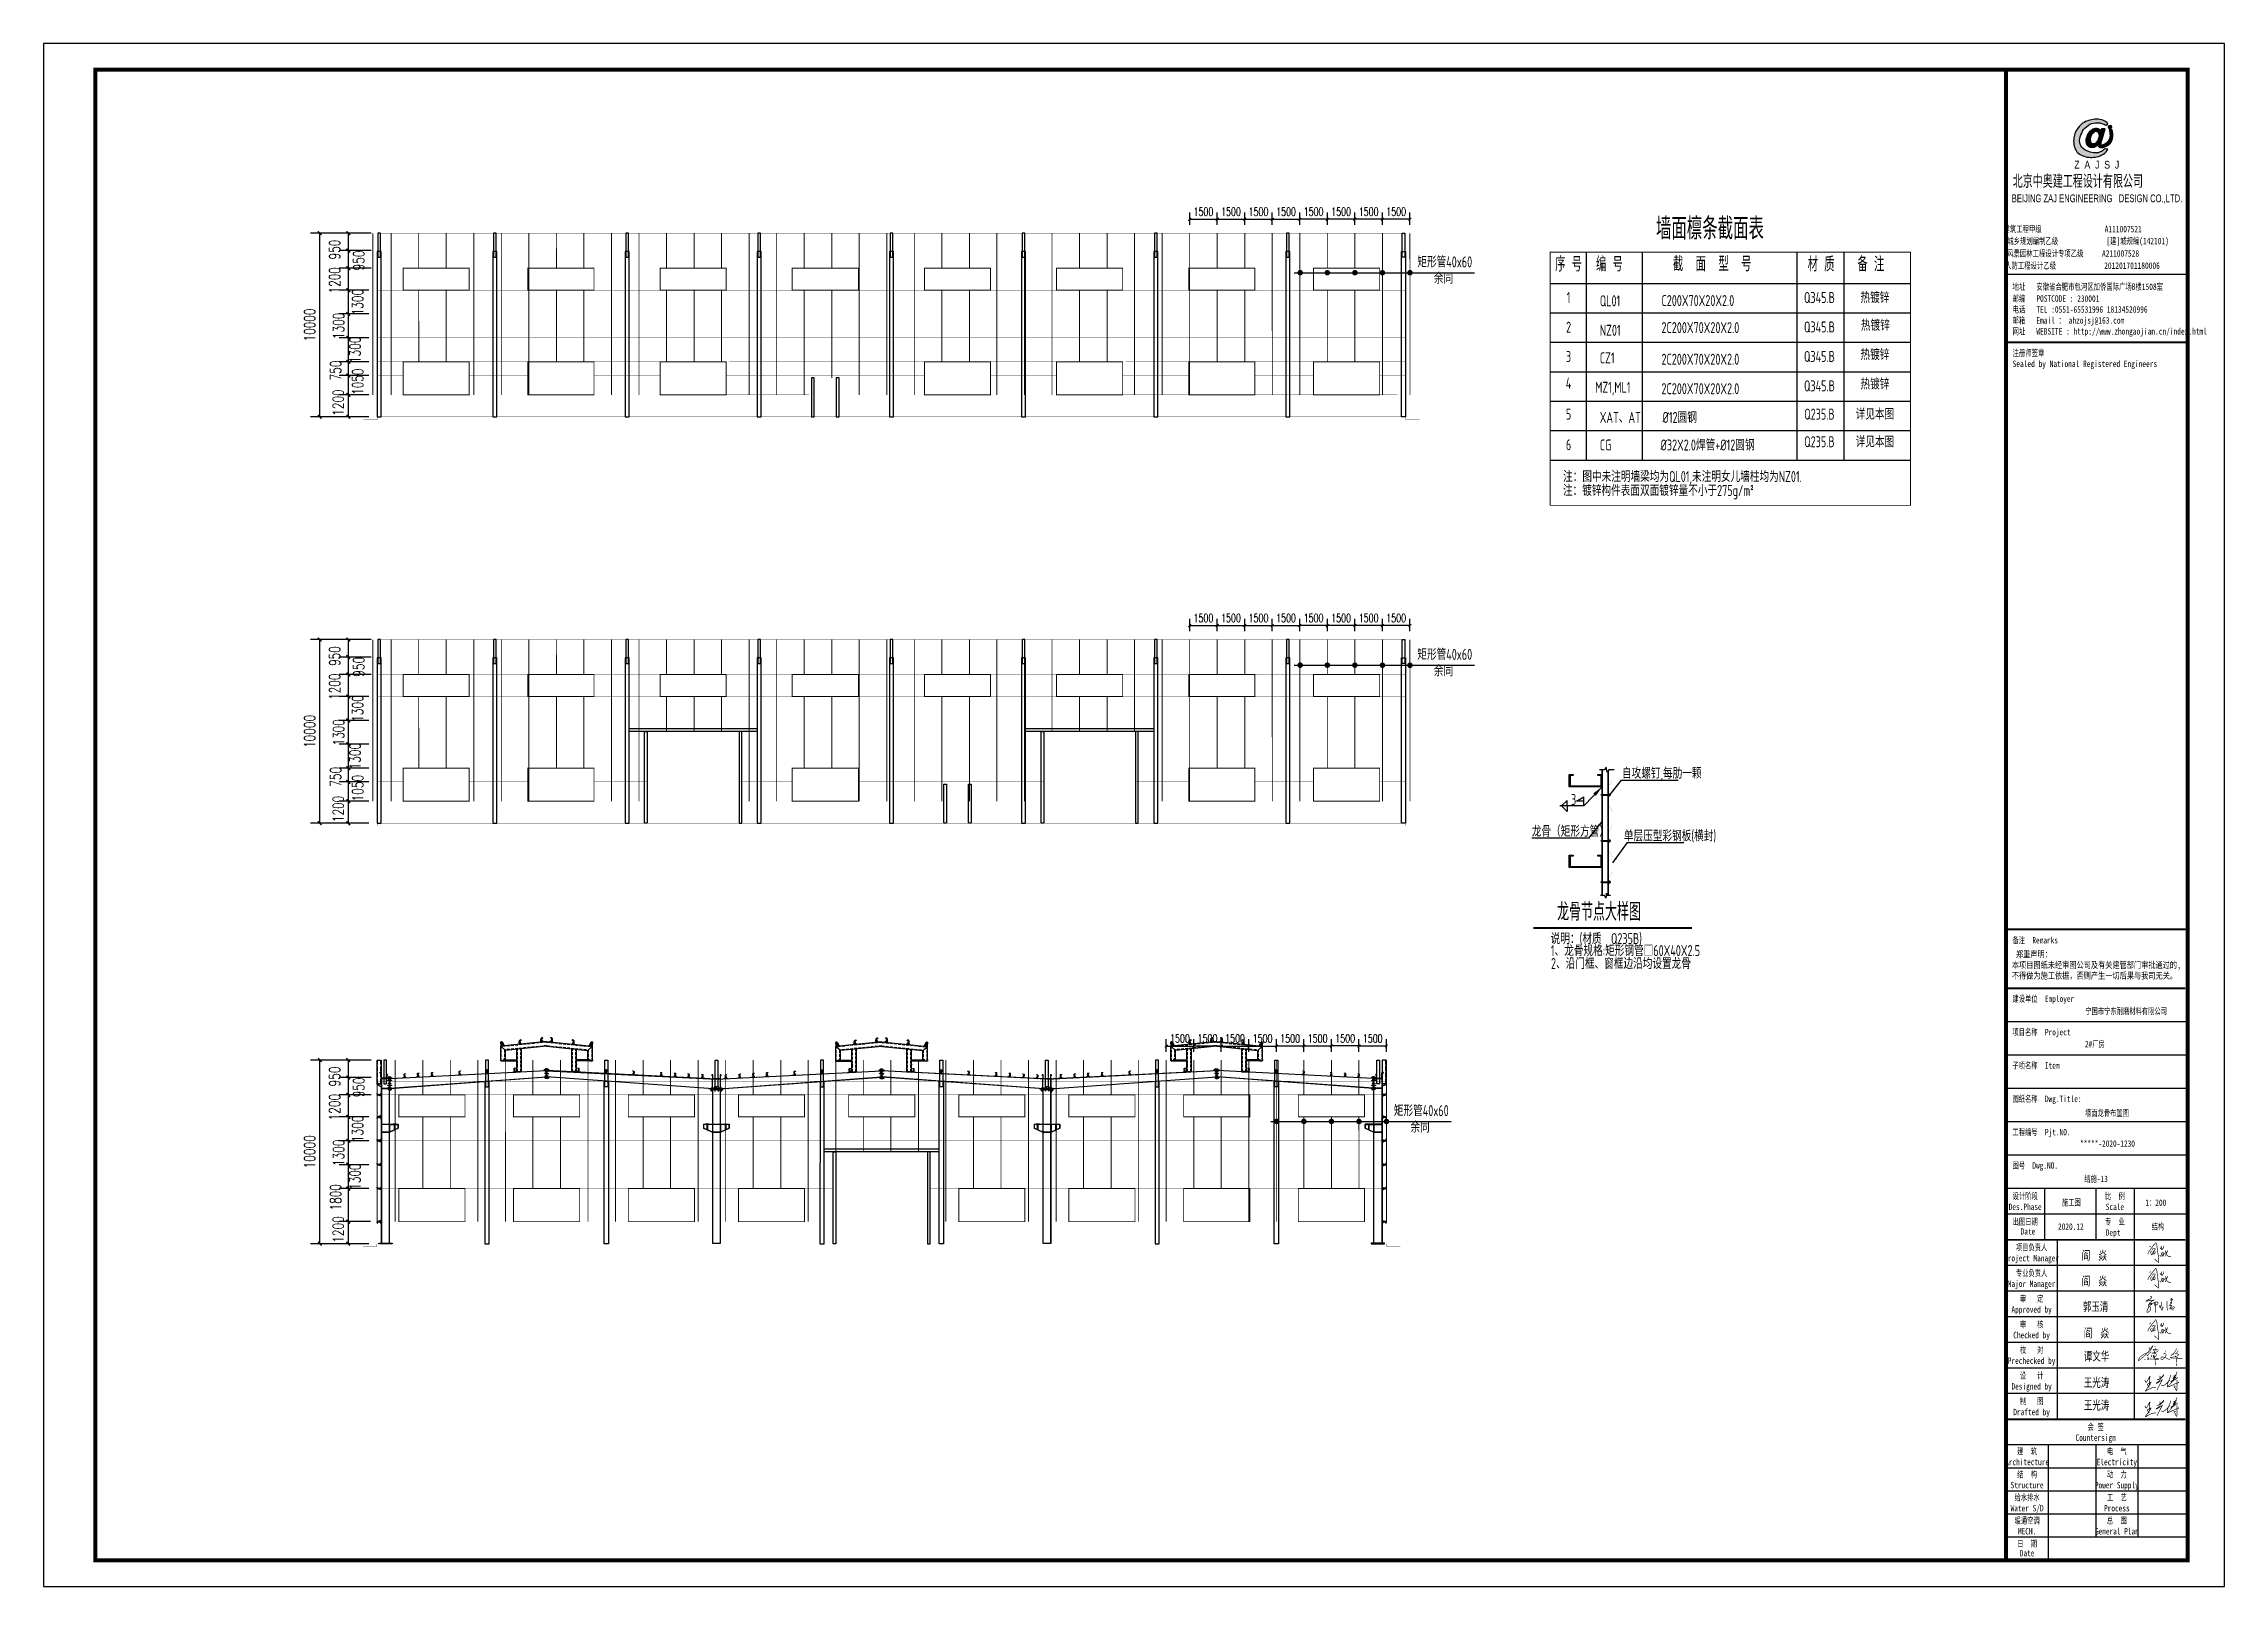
# Model space of a CAD drawing. Extents: x -33967 to 1773478, y -1022458 to -784650.
# Drawn here: x 1521806 to 1640606, y -1022458 to -938458 of the extents above; entities that cross this region are included whole.
import ezdxf
from ezdxf.enums import TextEntityAlignment as Align

# ---------------------------------------------------------------- set-up
doc = ezdxf.new("R2010")
doc.units = 0
doc.header["$LTSCALE"] = 1000
doc.header["$MEASUREMENT"] = 0
for name, pattern in [('ACAD_ISO02W100', [15, 12, -3]), ('DASH', [0.35, 0.25, -0.1]), ('DASHED', [0.75, 0.5, -0.25]), ('DOTE', [2.42, 2, -0.2, 0.02, -0.2])]:
    doc.linetypes.add(name, pattern=pattern)
for name, color, linetype in [('002', 3, 'Continuous'), ('14', 2, 'Continuous'), ('AXIS', 3, 'Continuous'), ('BOLT', 251, 'Continuous'), ('DOTE', 1, 'DOTE'), ('G L', 150, 'Continuous'), ('GL', 150, 'Continuous'), ('GZ', 50, 'Continuous'), ('LT', 27, 'Continuous'), ('Prof', 2, 'Continuous'), ('PUB_TEXT', 7, 'Continuous'), ('PUB_TITLE', 4, 'Continuous'), ('PZ', 202, 'Continuous'), ('SPACE', 7, 'Continuous'), ('TEXT', 7, 'Continuous'), ('WELD', 7, 'Continuous'), ('图框文字', 120, 'Continuous'), ('图签', 3, 'Continuous'), ('型钢', 6, 'Continuous'), ('天沟', 2, 'Continuous'), ('柱子', 30, 'Continuous'), ('檩托板', 7, 'Continuous')]:
    doc.layers.add(name, color=color, linetype=linetype)
for name, color, linetype, lineweight in [('6', 253, 'Continuous', 13), ('_0', 7, 'Continuous', 25), ('檩条', 30, 'Continuous', 5), ('螺栓', 15, 'Continuous', 18)]:
    doc.layers.add(name, color=color, linetype=linetype, lineweight=lineweight)
doc.layers.add('DIM_SYMB', color=3, linetype='Continuous', transparency=0.9)
doc.styles.add('_gyy_title_Arial', font='arial.ttf', dxfattribs={"width": 0.7})
doc.styles.add('_gyy_title_ST', font='', dxfattribs={"width": 0.8})
doc.styles.add('_TCH_DIM_T3', font='SIMPLEX', dxfattribs={"width": 0.705882, "bigfont": 'GBCBIG'})
doc.styles.add('HZ', font='txt.shx', dxfattribs={"width": 0.8, "bigfont": '000hztxt.shx'})
doc.styles.get("Standard").update_dxf_attribs({"font": 'gbenor.shx', "bigfont": 'gbcbig.shx'})
doc.styles.add('TSSD_Dimension', font='Tssdeng.shx', dxfattribs={"width": 0.8, "bigfont": 'hztxt.shx'})
doc.styles.add('TSSD_Label', font='tssdeng.shx', dxfattribs={"width": 0.7, "bigfont": 'hztxt.shx'})
doc.styles.add('TSSD_Norm', font='tssdeng.shx', dxfattribs={"bigfont": 'hztxt.shx'})
doc.styles.add('标准字体', font='tssdeng.shx', dxfattribs={"width": 0.7, "bigfont": 'tssdchn.shx'})
doc.styles.get('_gyy_title_ST').set_extended_font_data('SimSun')
doc.dimstyles.new('_TCH_ARCH&&150', dxfattribs={"dimtxt": 446.25, "dimasz": 150, "dimexe": 375, "dimexo": 450, "dimgap": 189.375, "dimtad": 1, "dimdec": 0, "dimzin": 0, "dimdsep": 46, "dimtxsty": '_TCH_DIM_T3', "dimblk": 'ARCHTICK', "dimcen": 0.09, "dimclrd": 3, "dimclre": 3, "dimclrt": 7, "dimazin": 2, "dimtfac": 1, "dimtdec": 0, "dimtix": 1, "dimtmove": 2, "dimatfit": 3, "dimfxl": 1, "dimtolj": 1, "dimtzin": 0, "dimarcsym": 0})
doc.dimstyles.new('_TCH_ARCH&&200', dxfattribs={"dimtxt": 595, "dimasz": 200, "dimexe": 500, "dimexo": 600, "dimgap": 252.5, "dimtad": 1, "dimdec": 0, "dimzin": 0, "dimdsep": 46, "dimtxsty": '_TCH_DIM_T3', "dimblk": 'ARCHTICK', "dimcen": 0.09, "dimclrt": 7, "dimazin": 2, "dimtfac": 1, "dimtdec": 0, "dimtix": 1, "dimtmove": 2, "dimatfit": 3, "dimfxl": 1, "dimtolj": 1, "dimtzin": 0, "dimarcsym": 0})
doc.dimstyles.new('TCH-200-1', dxfattribs={"dimtxt": 595, "dimasz": 200, "dimexe": 500, "dimexo": 600, "dimgap": 252.5, "dimtad": 1, "dimdec": 0, "dimzin": 0, "dimdsep": 46, "dimtxsty": '_TCH_DIM_T3', "dimblk": 'ARCHTICK', "dimcen": 0.09, "dimclrd": 3, "dimclre": 3, "dimclrt": 7, "dimazin": 2, "dimtfac": 1, "dimtdec": 0, "dimtix": 1, "dimtmove": 2, "dimatfit": 3, "dimfxl": 1, "dimtolj": 1, "dimtzin": 0, "dimarcsym": 0})
doc.dimstyles.new('TSSD_LEADER_STYLE_600.0', dxfattribs={"dimtxt": 0.18, "dimasz": 600, "dimexe": 0.18, "dimexo": 0.0625, "dimgap": 0.09, "dimtad": 0, "dimtih": 1, "dimtoh": 1, "dimdec": 4, "dimzin": 0, "dimdsep": 46, "dimtxsty": 'Standard', "dimcen": 0.09, "dimadec": 0, "dimazin": 0, "dimtfac": 1, "dimtdec": 4, "dimtofl": 0, "dimtmove": 0, "dimatfit": 3, "dimfxl": 1, "dimtolj": 1, "dimtzin": 0, "dimarcsym": 0})
pattern_1 = [(90, (1606908.8576, -1166460.4713), (-6.37031987, 3e-12), []), (90, (1606905.6724, -1166460.4713), (-6.37031987, 3e-12), [3.18515994, -1.59257997])]
pattern_2 = [(90, (1606908.8576, -1166460.4713), (-6.37031987, 3e-12), []), (90, (1606905.6724, -1166460.4713), (-6.37031987, 3e-12), [3.18515994, -1.59257997])]
pattern_3 = [(90, (1606908.8576, -1166560.4713), (-6.37031987, 3e-12), []), (90, (1606905.6724, -1166560.4713), (-6.37031987, 3e-12), [3.18515994, -1.59257997])]
pattern_4 = [(90, (1606908.8576, -1166560.4713), (-6.37031987, 3e-12), []), (90, (1606905.6724, -1166560.4713), (-6.37031987, 3e-12), [3.18515994, -1.59257997])]
pattern_5 = [(90, (1606908.8576, -1166781.085), (-6.37031987, 3e-12), []), (90, (1606905.6724, -1166781.085), (-6.37031987, 3e-12), [3.18515994, -1.59257997])]
pattern_6 = [(90, (1606908.8576, -1166781.085), (-6.37031987, 3e-12), []), (90, (1606905.6724, -1166781.085), (-6.37031987, 3e-12), [3.18515994, -1.59257997])]
pattern_7 = [(270, (1606908.8576, -823584.439), (-6.37031987, -3e-12), []), (270, (1606905.6724, -823584.439), (-6.37031987, -3e-12), [3.18515994, -1.59257997])]
pattern_8 = [(270, (1606908.8576, -823584.439), (-6.37031987, -3e-12), []), (270, (1606905.6724, -823584.439), (-6.37031987, -3e-12), [3.18515994, -1.59257997])]
pattern_9 = [(270, (1606908.8576, -823684.439), (-6.37031987, -3e-12), []), (270, (1606905.6724, -823684.439), (-6.37031987, -3e-12), [3.18515994, -1.59257997])]
pattern_10 = [(270, (1606908.8576, -823684.439), (-6.37031987, -3e-12), []), (270, (1606905.6724, -823684.439), (-6.37031987, -3e-12), [3.18515994, -1.59257997])]
pattern_11 = [(84.2751895, (1477656.803, -1159149.347), (6.3385477, -0.63544338), []), (84.2751895, (1477659.972, -1159149.6646), (6.3385477, -0.63544338), [3.18515994, -1.59257997])]
pattern_12 = [(84.2751895, (1477656.803, -1159149.347), (6.3385477, -0.63544338), []), (84.2751895, (1477659.972, -1159149.6646), (6.3385477, -0.63544338), [3.18515994, -1.59257997])]
pattern_13 = [(84.2751895, (1477646.828, -1159248.848), (6.3385477, -0.63544338), []), (84.2751895, (1477649.997, -1159249.166), (6.3385477, -0.63544338), [3.18515994, -1.59257997])]
pattern_14 = [(84.2751895, (1477646.828, -1159248.848), (6.3385477, -0.63544338), []), (84.2751895, (1477649.997, -1159249.166), (6.3385477, -0.63544338), [3.18515994, -1.59257997])]
pattern_15 = [(264.2751895, (1511873.59, -817781.5245), (6.3385477, -0.63544338), []), (264.2751895, (1511876.759, -817781.842), (6.3385477, -0.63544338), [3.18515994, -1.59257997])]
pattern_16 = [(264.2751895, (1511873.59, -817781.5245), (6.3385477, -0.63544338), []), (264.2751895, (1511876.759, -817781.842), (6.3385477, -0.63544338), [3.18515994, -1.59257997])]
pattern_17 = [(264.2751895, (1511863.6147, -817881.026), (6.3385477, -0.63544338), []), (264.2751895, (1511866.784, -817881.3435), (6.3385477, -0.63544338), [3.18515994, -1.59257997])]
pattern_18 = [(264.2751895, (1511863.6147, -817881.026), (6.3385477, -0.63544338), []), (264.2751895, (1511866.784, -817881.3435), (6.3385477, -0.63544338), [3.18515994, -1.59257997])]
pattern_19 = [(84.2751895, (1477656.803, -1159149.347), (6.3385477, -0.63544338), []), (84.2751895, (1477659.972, -1159149.6646), (6.3385477, -0.63544338), [3.18515994, -1.59257997])]
pattern_20 = [(84.2751895, (1477656.803, -1159149.347), (6.3385477, -0.63544338), []), (84.2751895, (1477659.972, -1159149.6646), (6.3385477, -0.63544338), [3.18515994, -1.59257997])]
pattern_21 = [(84.2751895, (1477646.828, -1159248.848), (6.3385477, -0.63544338), []), (84.2751895, (1477649.997, -1159249.166), (6.3385477, -0.63544338), [3.18515994, -1.59257997])]
pattern_22 = [(84.2751895, (1477646.828, -1159248.848), (6.3385477, -0.63544338), []), (84.2751895, (1477649.997, -1159249.166), (6.3385477, -0.63544338), [3.18515994, -1.59257997])]
pattern_23 = [(264.2751895, (1511873.59, -817781.5245), (6.3385477, -0.63544338), []), (264.2751895, (1511876.759, -817781.842), (6.3385477, -0.63544338), [3.18515994, -1.59257997])]
pattern_24 = [(264.2751895, (1511873.59, -817781.5245), (6.3385477, -0.63544338), []), (264.2751895, (1511876.759, -817781.842), (6.3385477, -0.63544338), [3.18515994, -1.59257997])]
pattern_25 = [(264.2751895, (1511863.6147, -817881.026), (6.3385477, -0.63544338), []), (264.2751895, (1511866.784, -817881.3435), (6.3385477, -0.63544338), [3.18515994, -1.59257997])]
pattern_26 = [(264.2751895, (1511863.6147, -817881.026), (6.3385477, -0.63544338), []), (264.2751895, (1511866.784, -817881.3435), (6.3385477, -0.63544338), [3.18515994, -1.59257997])]
pattern_27 = [(180, (1730168.8424, -929119.4373), (-3e-12, -6.37031987), []), (180, (1730168.8424, -929122.6225), (-3e-12, -6.37031987), [3.18515994, -1.59257997])]
pattern_28 = [(180, (1730168.8424, -929119.4373), (-3e-12, -6.37031987), []), (180, (1730168.8424, -929122.6225), (-3e-12, -6.37031987), [3.18515994, -1.59257997])]
pattern_29 = [(180, (1729999.124, -929119.4373), (-3e-12, -6.37031987), []), (180, (1729999.124, -929122.6225), (-3e-12, -6.37031987), [3.18515994, -1.59257997])]
pattern_30 = [(180, (1729999.124, -929119.4373), (-3e-12, -6.37031987), []), (180, (1729999.124, -929122.6225), (-3e-12, -6.37031987), [3.18515994, -1.59257997])]
pattern_31 = [(180, (1729899.124, -929119.4373), (-3e-12, -6.37031987), []), (180, (1729899.124, -929122.6225), (-3e-12, -6.37031987), [3.18515994, -1.59257997])]
pattern_32 = [(180, (1729899.124, -929119.4373), (-3e-12, -6.37031987), []), (180, (1729899.124, -929122.6225), (-3e-12, -6.37031987), [3.18515994, -1.59257997])]
pattern_33 = [(180, (1730051.124, -929119.4373), (-3e-12, -6.37031987), []), (180, (1730051.124, -929122.6225), (-3e-12, -6.37031987), [3.18515994, -1.59257997])]
pattern_34 = [(180, (1730051.124, -929119.4373), (-3e-12, -6.37031987), []), (180, (1730051.124, -929122.6225), (-3e-12, -6.37031987), [3.18515994, -1.59257997])]
pattern_35 = [(180, (1729949.124, -929119.4373), (-3e-12, -6.37031987), []), (180, (1729949.124, -929122.6225), (-3e-12, -6.37031987), [3.18515994, -1.59257997])]
pattern_36 = [(180, (1729949.124, -929119.4373), (-3e-12, -6.37031987), []), (180, (1729949.124, -929122.6225), (-3e-12, -6.37031987), [3.18515994, -1.59257997])]
pattern_37 = [(180, (1748168.8424, -929119.4373), (-3e-12, -6.37031987), []), (180, (1748168.8424, -929122.6225), (-3e-12, -6.37031987), [3.18515994, -1.59257997])]
pattern_38 = [(180, (1748168.8424, -929119.4373), (-3e-12, -6.37031987), []), (180, (1748168.8424, -929122.6225), (-3e-12, -6.37031987), [3.18515994, -1.59257997])]
pattern_39 = [(180, (1747999.124, -929119.4373), (-3e-12, -6.37031987), []), (180, (1747999.124, -929122.6225), (-3e-12, -6.37031987), [3.18515994, -1.59257997])]
pattern_40 = [(180, (1747999.124, -929119.4373), (-3e-12, -6.37031987), []), (180, (1747999.124, -929122.6225), (-3e-12, -6.37031987), [3.18515994, -1.59257997])]
pattern_41 = [(180, (1747899.124, -929119.4373), (-3e-12, -6.37031987), []), (180, (1747899.124, -929122.6225), (-3e-12, -6.37031987), [3.18515994, -1.59257997])]
pattern_42 = [(180, (1747899.124, -929119.4373), (-3e-12, -6.37031987), []), (180, (1747899.124, -929122.6225), (-3e-12, -6.37031987), [3.18515994, -1.59257997])]
pattern_43 = [(180, (1748051.124, -929119.4373), (-3e-12, -6.37031987), []), (180, (1748051.124, -929122.6225), (-3e-12, -6.37031987), [3.18515994, -1.59257997])]
pattern_44 = [(180, (1748051.124, -929119.4373), (-3e-12, -6.37031987), []), (180, (1748051.124, -929122.6225), (-3e-12, -6.37031987), [3.18515994, -1.59257997])]
pattern_45 = [(180, (1747949.124, -929119.4373), (-3e-12, -6.37031987), []), (180, (1747949.124, -929122.6225), (-3e-12, -6.37031987), [3.18515994, -1.59257997])]
pattern_46 = [(180, (1747949.124, -929119.4373), (-3e-12, -6.37031987), []), (180, (1747949.124, -929122.6225), (-3e-12, -6.37031987), [3.18515994, -1.59257997])]
pattern_47 = [(90, (1606948.8576, -1166460.4713), (-6.37031987, 3e-12), []), (90, (1606945.6724, -1166460.4713), (-6.37031987, 3e-12), [3.18515994, -1.59257997])]
pattern_48 = [(90, (1606948.8576, -1166460.4713), (-6.37031987, 3e-12), []), (90, (1606945.6724, -1166460.4713), (-6.37031987, 3e-12), [3.18515994, -1.59257997])]
pattern_49 = [(90, (1606948.8576, -1166560.4713), (-6.37031987, 3e-12), []), (90, (1606945.6724, -1166560.4713), (-6.37031987, 3e-12), [3.18515994, -1.59257997])]
pattern_50 = [(90, (1606948.8576, -1166560.4713), (-6.37031987, 3e-12), []), (90, (1606945.6724, -1166560.4713), (-6.37031987, 3e-12), [3.18515994, -1.59257997])]
pattern_51 = [(90, (1606948.8576, -1166781.085), (-6.37031987, 3e-12), []), (90, (1606945.6724, -1166781.085), (-6.37031987, 3e-12), [3.18515994, -1.59257997])]
pattern_52 = [(90, (1606948.8576, -1166781.085), (-6.37031987, 3e-12), []), (90, (1606945.6724, -1166781.085), (-6.37031987, 3e-12), [3.18515994, -1.59257997])]
pattern_53 = [(270, (1606948.8576, -823584.439), (-6.37031987, -3e-12), []), (270, (1606945.6724, -823584.439), (-6.37031987, -3e-12), [3.18515994, -1.59257997])]
pattern_54 = [(270, (1606948.8576, -823584.439), (-6.37031987, -3e-12), []), (270, (1606945.6724, -823584.439), (-6.37031987, -3e-12), [3.18515994, -1.59257997])]
pattern_55 = [(270, (1606948.8576, -823684.439), (-6.37031987, -3e-12), []), (270, (1606945.6724, -823684.439), (-6.37031987, -3e-12), [3.18515994, -1.59257997])]
pattern_56 = [(270, (1606948.8576, -823684.439), (-6.37031987, -3e-12), []), (270, (1606945.6724, -823684.439), (-6.37031987, -3e-12), [3.18515994, -1.59257997])]
pattern_57 = [(84.2751895, (1495906.803, -1159161.847), (6.3385477, -0.63544338), []), (84.2751895, (1495909.972, -1159162.1646), (6.3385477, -0.63544338), [3.18515994, -1.59257997])]
pattern_58 = [(84.2751895, (1495906.803, -1159161.847), (6.3385477, -0.63544338), []), (84.2751895, (1495909.972, -1159162.1646), (6.3385477, -0.63544338), [3.18515994, -1.59257997])]
pattern_59 = [(84.2751895, (1495896.828, -1159261.348), (6.3385477, -0.63544338), []), (84.2751895, (1495899.997, -1159261.666), (6.3385477, -0.63544338), [3.18515994, -1.59257997])]
pattern_60 = [(84.2751895, (1495896.828, -1159261.348), (6.3385477, -0.63544338), []), (84.2751895, (1495899.997, -1159261.666), (6.3385477, -0.63544338), [3.18515994, -1.59257997])]
pattern_61 = [(264.2751895, (1530123.59, -817794.0246), (6.3385477, -0.63544338), []), (264.2751895, (1530126.759, -817794.342), (6.3385477, -0.63544338), [3.18515994, -1.59257997])]
pattern_62 = [(264.2751895, (1530123.59, -817794.0246), (6.3385477, -0.63544338), []), (264.2751895, (1530126.759, -817794.342), (6.3385477, -0.63544338), [3.18515994, -1.59257997])]
pattern_63 = [(264.2751895, (1530113.6147, -817893.526), (6.3385477, -0.63544338), []), (264.2751895, (1530116.784, -817893.8436), (6.3385477, -0.63544338), [3.18515994, -1.59257997])]
pattern_64 = [(264.2751895, (1530113.6147, -817893.526), (6.3385477, -0.63544338), []), (264.2751895, (1530116.784, -817893.8436), (6.3385477, -0.63544338), [3.18515994, -1.59257997])]
pattern_65 = [(84.2751895, (1495906.803, -1159161.847), (6.3385477, -0.63544338), []), (84.2751895, (1495909.972, -1159162.1646), (6.3385477, -0.63544338), [3.18515994, -1.59257997])]
pattern_66 = [(84.2751895, (1495906.803, -1159161.847), (6.3385477, -0.63544338), []), (84.2751895, (1495909.972, -1159162.1646), (6.3385477, -0.63544338), [3.18515994, -1.59257997])]
pattern_67 = [(84.2751895, (1495896.828, -1159261.348), (6.3385477, -0.63544338), []), (84.2751895, (1495899.997, -1159261.666), (6.3385477, -0.63544338), [3.18515994, -1.59257997])]
pattern_68 = [(84.2751895, (1495896.828, -1159261.348), (6.3385477, -0.63544338), []), (84.2751895, (1495899.997, -1159261.666), (6.3385477, -0.63544338), [3.18515994, -1.59257997])]
pattern_69 = [(264.2751895, (1530123.59, -817794.0246), (6.3385477, -0.63544338), []), (264.2751895, (1530126.759, -817794.342), (6.3385477, -0.63544338), [3.18515994, -1.59257997])]
pattern_70 = [(264.2751895, (1530123.59, -817794.0246), (6.3385477, -0.63544338), []), (264.2751895, (1530126.759, -817794.342), (6.3385477, -0.63544338), [3.18515994, -1.59257997])]
pattern_71 = [(264.2751895, (1530113.6147, -817893.526), (6.3385477, -0.63544338), []), (264.2751895, (1530116.784, -817893.8436), (6.3385477, -0.63544338), [3.18515994, -1.59257997])]
pattern_72 = [(264.2751895, (1530113.6147, -817893.526), (6.3385477, -0.63544338), []), (264.2751895, (1530116.784, -817893.8436), (6.3385477, -0.63544338), [3.18515994, -1.59257997])]

msp = doc.modelspace()

# ---------------------------------------------------------------- texts
at = {"color": 1, "insert": (1629075.7, -945596.3), "char_height": 718.199, "width": 9393.636, "attachment_point": 1, "style": 'HZ'}
msp.add_mtext('北京中奥建工程设计有限公司', dxfattribs=at)
at = {"layer": 'PUB_TEXT', "width": 0.7}
for s, height, style, p in [('%%C32X2.0焊管+%%C12圆钢', 600, 'TSSD_Dimension', (1609889.3, -960612.8)), ('注：图中未注明墙梁均为QL01,未注明女儿墙柱均为NZ01.', 600, 'TSSD_Dimension', (1604580.2, -962329.3)), ('注：镀锌构件表面双面镀锌量不小于275g/m%%1402%%141', 600, 'TSSD_Dimension', (1604572.3, -963086.7)), ('龙骨节点大样图', 980, '标准字体', (1604256.4, -986218.1))]:
    msp.add_text(s, height=height, dxfattribs=dict(at, style=style)).set_placement(p)
at = {"layer": 'PUB_TITLE', "width": 0.7}
for s, height, style, p in [('BEIJING ZAJ ENGINEERING   DESIGN CO.,LTD.', 424.242, '_gyy_title_Arial', (1633668.6, -947093.5)), ('城乡规划编制乙级             [建]城规编(142101)', 353.535, '_gyy_title_ST', (1633182.3, -949380.4)), ('建筑工程甲级                 A111007521             ', 353.535, '_gyy_title_ST', (1633654.4, -948731.8)), ('人防工程设计乙级             201201701180006', 353.535, '_gyy_title_ST', (1632875.5, -950720.2)), ('风景园林工程设计专项乙级     A211007528           ', 353.535, '_gyy_title_ST', (1633478.4, -950058.6)), ('设计阶段', 349.18, '_gyy_title_ST', (1629755, -1001378.6)), ('比  例', 349.18, '_gyy_title_ST', (1634643.5, -1001378.6)), ('Des.Phase', 349.18, '_gyy_title_ST', (1629755, -1001965.2)), ('出图日期', 349.18, '_gyy_title_ST', (1629755, -1002775.3)), ('专  业', 349.18, '_gyy_title_ST', (1634643.5, -1002775.3)), ('Scale', 349.18, '_gyy_title_ST', (1634643.5, -1001965.2)), ('项目负责人', 349.18, '_gyy_title_ST', (1630104.2, -1004172)), ('Date', 349.18, '_gyy_title_ST', (1629905.2, -1003304.7)), ('Dept ', 349.18, '_gyy_title_ST', (1634643.5, -1003361.9)), ('Project Manager', 349.176, '_gyy_title_ST', (1630104.2, -1004758.6)), ('Major Manager', 349.176, '_gyy_title_ST', (1630104.2, -1006155.3)), ('专业负责人', 349.18, '_gyy_title_ST', (1630104.2, -1005568.7)), ('Approved by', 349.176, '_gyy_title_ST', (1630104.2, -1007552)), ('审   定', 349.18, '_gyy_title_ST', (1630104.2, -1006965.4)), ('Checked by', 349.18, '_gyy_title_ST', (1630104.2, -1008948.7)), ('审   核', 349.18, '_gyy_title_ST', (1630104.2, -1008362.1)), ('校   对', 349.18, '_gyy_title_ST', (1630104.2, -1009758.8)), ('Prechecked by', 349.176, '_gyy_title_ST', (1630104.2, -1010345.4)), ('设   计', 349.18, '_gyy_title_ST', (1630104.2, -1011155.5)), ('Designed by', 349.176, '_gyy_title_ST', (1630104.2, -1011742.1)), ('制   图', 349.18, '_gyy_title_ST', (1630104.2, -1012552.2)), ('Drafted by', 349.18, '_gyy_title_ST', (1630104.2, -1013138.9)), ('Countersign', 349.176, '_gyy_title_ST', (1633596, -1014535.6)), ('会 签', 349.18, '_gyy_title_ST', (1633596, -1013948.9)), ('Architecture', 349.176, '_gyy_title_ST', (1629859.8, -1015862.4)), ('建  筑', 349.18, '_gyy_title_ST', (1629859.8, -1015275.8)), ('Electricity', 349.176, '_gyy_title_ST', (1634748.2, -1015862.4)), ('电  气', 349.18, '_gyy_title_ST', (1634748.2, -1015275.8)), ('Structure', 349.18, '_gyy_title_ST', (1629859.8, -1017119.5)), ('结  构', 349.18, '_gyy_title_ST', (1629859.8, -1016532.8)), ('Power Supply', 349.176, '_gyy_title_ST', (1634748.2, -1017119.5)), ('动  力', 349.18, '_gyy_title_ST', (1634748.2, -1016532.8)), ('Water S/D', 349.18, '_gyy_title_ST', (1629859.8, -1018376.5)), ('给水排水', 349.18, '_gyy_title_ST', (1629859.8, -1017789.9)), ('Process', 349.18, '_gyy_title_ST', (1634748.2, -1018376.5)), ('工  艺', 349.18, '_gyy_title_ST', (1634748.2, -1017789.9)), ('暖通空调', 349.18, '_gyy_title_ST', (1629859.8, -1019046.9)), ('MECH.', 349.18, '_gyy_title_ST', (1629859.8, -1019633.5)), ('General Plan', 349.176, '_gyy_title_ST', (1634748.2, -1019633.5)), ('总  图', 349.18, '_gyy_title_ST', (1634748.2, -1019046.9)), ('日  期', 349.18, '_gyy_title_ST', (1629859.8, -1020303.9)), ('Date', 349.18, '_gyy_title_ST', (1629859.8, -1020820.7))]:
    msp.add_text(s, height=height, dxfattribs=dict(at, style=style)).set_placement(p, align=Align.CENTER)
at = {"layer": 'PUB_TITLE', "style": '_gyy_title_ST', "width": 0.7}
for s, height, p in [('地址   安徽省合肥市包河区加侨国际广场B楼1508室', 353.535, (1629065.3, -951868.8)), ('邮编   POSTCODE : 230001', 353.535, (1629065.3, -952514.6)), ('电话   TEL :0551-65531996 18134520996', 353.535, (1629065.3, -953108.5)), ('邮箱   Email ： ahzojsj@163.com', 353.535, (1629065.3, -953702.4)), ('网址   WEBSITE : http://www.zhongaojian.cn/index.html', 353.535, (1629065.3, -954299.9)), ('注册师签章', 353.53, (1629065.3, -955473.6)), ('Sealed by National Registered Engineers', 353.535, (1629067.2, -956067.6)), ('备注  Remarks', 349.176, (1629060.9, -987451)), ('建设单位  Employer', 349.176, (1629060.9, -990638)), ('项目名称  Project', 349.176, (1629060.9, -992453.7)), ('子项名称  Item', 349.18, (1629060.9, -994269.4)), ('图纸名称  Dwg.Title:', 349.176, (1629060.9, -996085.1)), ('工程编号  Pjt.NO.', 349.176, (1629060.9, -997900.8)), ('图号  Dwg.NO.', 349.176, (1629060.9, -999716.5))]:
    msp.add_text(s, height=height, dxfattribs=at).set_placement(p)
at = {"layer": 'PUB_TITLE', "color": 2, "style": '_gyy_title_ST', "width": 0.7}
for s, height, p in [('宁国市宁东耐磨材料有限公司', 349.176, (1635253.9, -991125.9)), ('2#厂房', 349.18, (1633551.3, -992916.9))]:
    msp.add_text(s, height=height, dxfattribs=at).set_placement(p, align=Align.MIDDLE)
at = {"layer": 'PUB_TITLE', "color": 6, "style": '_gyy_title_ST', "width": 0.7}
msp.add_text('墙面龙骨布置图', height=349.18, dxfattribs=at).set_placement((1634209.9, -996668.8), align=Align.MIDDLE)
at = {"layer": 'PUB_TITLE', "color": 2, "style": '_gyy_title_ST', "width": 0.7}
msp.add_text('*****-2020-1230', height=349.176, dxfattribs=at).set_placement((1634239.3, -998523.4), align=Align.CENTER)
at = {"layer": 'PUB_TITLE', "color": 6, "style": '_gyy_title_ST', "width": 0.7}
msp.add_text('结施-13', height=349.18, dxfattribs=at).set_placement((1633616, -1000444), align=Align.CENTER)
at = {"layer": 'PUB_TITLE', "insert": (1629031.7, -987866.1), "char_height": 349.176, "width": 11173.63, "attachment_point": 1, "style": '_gyy_title_ST'}
msp.add_mtext(' 郑重声明：\\P本项目图纸未经审图公司及有关建管部门审批通过的,\\P不得做为施工依据，否则产生一切后果与我司无关。', dxfattribs=at)
at = {"layer": 'TEXT', "style": 'TSSD_Norm', "width": 0.7}
for s, height, p in [('墙面檩条截面表', 1200, (1612582.5, -949484.3)), ('序 号', 800, (1604880.6, -951105.3)), ('编 号', 800, (1607104.8, -951105.3)), ('截  面  型  号', 800, (1612702.2, -951092.8)), ('材 质', 800, (1618636.2, -951105.3)), ('备 注', 800, (1621346.3, -951105.3)), ('1', 600, (1604880.6, -952763.2)), ('Q345.B', 600, (1618546.9, -952763.2)), ('热镀锌', 600, (1621569.1, -952763.2)), ('2', 600, (1604880.6, -954379.6)), ('Q345.B', 600, (1618546.9, -954366)), ('热镀锌', 600, (1621592.3, -954273.3)), ('热镀锌', 600, (1621569.1, -955868.8)), ('3', 600, (1604880.6, -955969)), ('Q345.B', 600, (1618546.9, -955968.8)), ('4', 600, (1604880.6, -957427.8)), ('Q345.B', 600, (1618546.9, -957571.6)), ('热镀锌', 600, (1621569.1, -957471.6)), ('5', 600, (1604880.6, -959110)), ('Q235.B', 600, (1618546.9, -959110)), ('详见本图', 600, (1621569.1, -959110)), ('Q235.B', 600, (1618546.9, -960612.8)), ('详见本图', 600, (1621569.1, -960612.8)), ('6', 600, (1604880.6, -960777.3))]:
    msp.add_text(s, height=height, dxfattribs=at).set_placement(p, align=Align.BOTTOM_CENTER)
at = {"layer": 'TEXT', "style": 'TSSD_Label', "width": 0.7}
for s, p in [('矩形管40x60', (1599628.3, -950822.2)), ('余同', (1598592.9, -951714)), ('矩形管40x60', (1599628.3, -972192.1)), ('余同', (1598592.9, -973083.9)), ('矩形管40x60', (1598349.7, -997035.5)), ('余同', (1597314.3, -997927.4))]:
    msp.add_text(s, height=600, dxfattribs=at).set_placement(p, align=Align.BOTTOM_RIGHT)
at = {"layer": 'TEXT', "width": 0.7}
for s, height, style, p in [('QL01', 600, 'TSSD_Norm', (1606580.5, -952763.2)), ('C200X70X20X2.0', 599.999, 'TSSD_Norm', (1609941.6, -952749.4)), ('NZ01', 600, 'TSSD_Norm', (1606580.5, -954366.5)), ('2C200X70X20X2.0', 599.999, 'TSSD_Norm', (1609941.6, -954220)), ('CZ1', 600, 'TSSD_Norm', (1606580.5, -955868.8)), ('2C200X70X20X2.0', 599.999, 'TSSD_Norm', (1609941.6, -955943.4)), ('MZ1,ML1', 600, 'TSSD_Norm', (1606330.3, -957471.6)), ('2C200X70X20X2.0', 599.999, 'TSSD_Norm', (1609941.6, -957546.3)), ('XAT、AT', 600, 'TSSD_Norm', (1606580.5, -959110)), ('%%C12圆钢', 600, 'TSSD_Norm', (1609998.5, -959110)), ('CG', 600, 'TSSD_Norm', (1606580.5, -960612.8)), ('自攻螺钉,每肋一颗', 600, '标准字体', (1607787.4, -978480.6)), ('3', 600, '标准字体', (1605014.8, -979911.6)), ('龙骨（矩形方管）', 600, '标准字体', (1602875.9, -981641.9, -43)), ('单层压型彩钢板(横封)', 600, '标准字体', (1607893.9, -981891.6)), ('说明：(材质  Q235B)', 600, '标准字体', (1603904.3, -987489)), ('1、龙骨规格:矩形钢管□60X40X2.5', 600, '标准字体', (1603915.5, -988143.1)), ('2、沿门框、窗框边沿均设置龙骨', 600, '标准字体', (1603923.3, -988843.5))]:
    msp.add_text(s, height=height, dxfattribs=dict(at, style=style)).set_placement(p)
at = {"layer": 'TEXT', "color": 3, "style": '_gyy_title_ST', "width": 0.7}
for s, p in [('阎  焱', (1632835.4, -1004678.4)), ('阎  焱', (1632835.4, -1006075.1)), ('郭玉清', (1632898.3, -1007463.8)), ('阎  焱', (1632948.7, -1008906.4)), ('谭文华', (1632948.7, -1010164.6)), ('王光涛', (1632948.7, -1011598.2)), ('王光涛', (1632948.7, -1012834.3))]:
    msp.add_text(s, height=471.58, dxfattribs=at).set_placement(p)
at = {"layer": '图框文字', "color": 7, "style": '_gyy_title_ST', "width": 0.7}
for s, p in [('施工图', (1632269.6, -1001728.4)), ('1：200', (1636871.8, -1001739.5)), ('结构', (1636986, -1003043)), ('2020.12', (1632243.7, -1003043))]:
    msp.add_text(s, height=349.18, dxfattribs=at).set_placement(p, align=Align.CENTER)

# ---------------------------------------------------------------- blocks, each defined once
blk = doc.blocks.new('dd')
at = {"layer": '图签'}
h = blk.add_hatch(color=5, dxfattribs=at)
h.set_gradient(color1=(0, 0, 255), color2=(36, 36, 255), one_color=1, tint=0.57)
h.paths.add_polyline_path([(452, 1270, -0.093206), (531, 1562, -0.136321), (716, 1807, -0.161039), (988, 1948, -0.108591), (1307, 1935, -0.049497), (1479, 1861, 0.062627), (1539, 1932, 0.094388), (1351, 2056, 0.136326), (854, 2062, 0.161722), (430, 1810, 0.133661), (243, 1435, 0.158414), (286, 937, 0.22517), (632, 669, 0.138663), (1107, 646, 0.074676), (1375, 753, 0.125344), (1543, 944, 0.006312), (1413, 948, -0.090385), (1244, 833, -0.096745), (1053, 797, -0.073845), (803, 850, -0.140868), (530, 1020, -0.160753)])
h = blk.add_hatch(color=5, dxfattribs=at)
h.set_gradient(color1=(0, 0, 255), color2=(36, 36, 255), one_color=1, tint=0.57)
h.paths.add_polyline_path([(1306, 1289, 0.011169), (1334, 1370, 0.005807), (1431, 1724, 0.01105), (1292, 1724, 0.016796), (1267, 1634, 0.125943), (1203, 1704, 0.083806), (1120, 1739, 0.082879), (1047, 1739, -0.008503), (952, 1710, 0.060057), (844, 1628, 0.086078), (774, 1532, 0.099424), (705, 1347, 0.12153), (690, 1225, 0.102644), (719, 1122, 0.056648), (797, 1042, 0.092914), (913, 1013, 0.194578), (1098, 1064, -0.002562), (1175, 1122, 0.064354), (1167, 1068, 0.172385), (1207, 1017, 0.105458), (1300, 1002, 0.086567), (1454, 1046, 0.047674), (1592, 1136, 0.166359), (1692, 1274, 0.096748), (1728, 1431, 0.03151), (1728, 1548, 0.041815), (1700, 1691, 0.007654), (1588, 1673, -0.009919), (1610, 1585, -0.068269), (1624, 1482, -0.105336), (1605, 1352, -0.14652), (1528, 1223, -0.070486), (1434, 1151, -0.077937), (1341, 1103, -0.127098), (1272, 1084, -0.114215), (1267, 1129, -0.007609)])
h.paths.add_polyline_path([(865, 1245, -0.099994), (863, 1328, -0.050974), (888, 1427, -0.120527), (938, 1529, -0.043888), (1002, 1595, -0.08446), (1063, 1619, -0.147309), (1127, 1607, -0.037474), (1177, 1572, -0.06931), (1209, 1507, -0.067662), (1213, 1431, -0.02676), (1211, 1413, 0.017209), (1183, 1329, -0.048815), (1120, 1223, -0.139096), (1046, 1163, -0.097991), (944, 1153, -0.085394), (909, 1169, -0.149141)], flags=16)
h = blk.add_hatch(color=1, dxfattribs=at)
h.set_gradient(color1=(255, 0, 0), color2=(255, 0, 0), tint=0.57)
h.paths.add_polyline_path([(1557, 1818, 0.386553), (1564, 1757, 0.170676), (1604, 1736, 0.082224), (1657, 1743, 0.087509), (1686, 1766, 0.264235), (1694, 1804, 0.244333), (1636, 1850, 0.30271)])
blk.add_lwpolyline([(1539, 1932, 0.094388), (1351, 2056, 0.136326), (854, 2062, 0.161722), (430, 1810, 0.133661), (243, 1435, 0.158414), (286, 937, 0.22517), (632, 669, 0.138663), (1107, 646, 0.074676), (1375, 753, 0.125344), (1543, 944, 0.006312), (1413, 948, -0.090385), (1244, 833, -0.096745), (1053, 797, -0.073845), (803, 850, -0.140868), (530, 1020, -0.160753), (452, 1270, -0.093206), (531, 1562, -0.136321), (716, 1807, -0.161039), (988, 1948, -0.108591), (1307, 1935, -0.049497), (1479, 1861, 0.062627)], format="xyb", close=True, dxfattribs=at)
for points in [[(1431, 1724, 0.011041), (1292, 1724, 0.016796), (1267, 1634, 0.125943), (1203, 1704, 0.083806), (1120, 1739, 0.082879), (1047, 1739, -0.008503), (952, 1710, 0.060057), (844, 1628, 0.086078), (774, 1532, 0.099424), (705, 1347, 0.12153), (690, 1225, 0.102644), (719, 1122, 0.056648), (797, 1042, 0.092914), (913, 1013, 0.194578), (1098, 1064, -0.002562), (1175, 1122, 0.064354), (1167, 1068, 0.172385), (1207, 1017, 0.105458), (1300, 1002, 0.086567), (1454, 1046, 0.047674), (1592, 1136, 0.166359), (1692, 1274, 0.096748), (1728, 1431, 0.03151), (1728, 1548, 0.041815), (1700, 1691, 0.007654), (1588, 1673, -0.009919), (1610, 1585, -0.068269), (1624, 1482, -0.105336), (1605, 1352, -0.14652), (1528, 1223, -0.070486), (1434, 1151, -0.077937), (1341, 1103, -0.127098), (1272, 1084, -0.114215), (1267, 1129, -0.007609), (1306, 1289, 0.011169), (1334, 1370, 0.005782), (1430, 1722, 0.069025)], [(1694, 1804, 0.243958), (1636, 1850, 0.303117), (1557, 1818, 0.386553), (1564, 1757, 0.170676), (1604, 1736, 0.082224), (1657, 1743, 0.087509), (1686, 1766, 0.264235), (1694, 1804, -7.823139)], [(1213, 1431, 0.067662), (1209, 1507, 0.06931), (1177, 1572, 0.037474), (1127, 1607, 0.147309), (1063, 1619, 0.08446), (1002, 1595, 0.043888), (938, 1529, 0.120527), (888, 1427, 0.050974), (863, 1328, 0.099994), (865, 1245, 0.149141), (909, 1169, 0.085394), (944, 1153, 0.097991), (1046, 1163, 0.139096), (1120, 1223, 0.048815), (1183, 1329, -0.017209), (1211, 1413, 0.02676), (1213, 1431, 0.441273)]]:
    blk.add_lwpolyline(points, format="xyb", dxfattribs=at)
at = {"insert": (246, 492), "char_height": 300, "width": 8000, "attachment_point": 1, "style": 'HZ'}
blk.add_mtext('{\\fArial|b0|i0|c0|p32;Z  A  J  S  J}', dxfattribs=at)
blk = doc.blocks.new('asdf')
at = {"color": 2, "lineweight": 25, "const_width": 25}
for points in [[(2531180, 1895021), (2531310, 1895199)], [(2531201, 1895196), (2531253, 1895242)], [(2531301, 1895084), (2531314, 1895109)], [(2531310, 1895199), (2531428, 1895348)], [(2531314, 1895109), (2531322, 1895121)], [(2531322, 1895121), (2531341, 1895136)], [(2531341, 1895136), (2531372, 1895148)], [(2531372, 1895148), (2531403, 1895151)], [(2531407, 1895082), (2531389, 1895056)], [(2531403, 1895151), (2531421, 1895140)], [(2531423, 1895114), (2531407, 1895082)], [(2531421, 1895140), (2531423, 1895114)], [(2531428, 1895348), (2531455, 1895365)], [(2531455, 1895365), (2531480, 1895318)], [(2531480, 1895318), (2531529, 1894945)], [(2531612, 1895178), (2531630, 1895135)], [(2531630, 1895135), (2531645, 1895132)], [(2531645, 1895132), (2531659, 1895133)], [(2531658, 1895106), (2531656, 1895092)], [(2531671, 1895149), (2531658, 1895106)], [(2531671, 1895106), (2531703, 1895096)], [(2531681, 1895194), (2531671, 1895149)], [(2531677, 1895238), (2531681, 1895194)], [(2531712, 1895127), (2531687, 1895132)], [(2531703, 1895096), (2531716, 1895110)], [(2531734, 1895144), (2531712, 1895127)], [(2531744, 1895184), (2531734, 1895144)], [(2531740, 1895244), (2531751, 1895233)], [(2531751, 1895205), (2531744, 1895184)], [(2531751, 1895233), (2531751, 1895205)], [(2531912, 1895067), (2531878, 1894974)], [(2531144, 1894910), (2531152, 1894991)], [(2531152, 1894991), (2531180, 1895021)], [(2531288, 1895046), (2531245, 1895006)], [(2531245, 1895006), (2531261, 1894932)], [(2531261, 1894932), (2531271, 1894889)], [(2531271, 1894889), (2531288, 1894893)], [(2531288, 1894893), (2531319, 1894920)], [(2531319, 1894920), (2531321, 1894951)], [(2531321, 1894951), (2531334, 1894984)], [(2531338, 1894938), (2531326, 1894956)], [(2531334, 1894984), (2531336, 1895022)], [(2531346, 1894925), (2531338, 1894938)], [(2531339, 1894936), (2531360, 1894945)], [(2531345, 1894996), (2531367, 1895042)], [(2531387, 1894925), (2531346, 1894925)], [(2531360, 1894945), (2531351, 1894996)], [(2531367, 1895042), (2531382, 1895054)], [(2531382, 1895054), (2531401, 1895042)], [(2531409, 1894940), (2531387, 1894925)], [(2531555, 1894585), (2531397, 1894735)], [(2531401, 1895042), (2531414, 1895027)], [(2531421, 1894971), (2531409, 1894940)], [(2531414, 1895027), (2531422, 1895000)], [(2531422, 1895000), (2531421, 1894971)], [(2531529, 1894945), (2531550, 1894833)], [(2531550, 1894833), (2531558, 1894732)], [(2531558, 1894626), (2531555, 1894585)], [(2531558, 1894732), (2531558, 1894626)], [(2531610, 1894887), (2531611, 1894847)], [(2531658, 1894880), (2531641, 1894811)], [(2531664, 1894948), (2531658, 1894880)], [(2531661, 1894978), (2531664, 1894948)], [(2531690, 1894965), (2531741, 1894991)], [(2531728, 1894906), (2531694, 1894847)], [(2531694, 1894847), (2531720, 1894839)], [(2531720, 1894839), (2531758, 1894885)], [(2531741, 1894991), (2531728, 1894906)], [(2531758, 1894919), (2531804, 1894953)], [(2531758, 1894885), (2531758, 1894919)], [(2531804, 1894953), (2531821, 1894982)], [(2531835, 1894880), (2531810, 1894836)], [(2531817, 1895058), (2531855, 1894974)], [(2531845, 1894919), (2531835, 1894880)], [(2531855, 1894974), (2531845, 1894919)], [(2531855, 1894949), (2531853, 1894942)], [(2531853, 1894942), (2531864, 1894888)], [(2531878, 1894974), (2531855, 1894949)], [(2531862, 1894897), (2531907, 1894859)], [(2531907, 1894859), (2531945, 1894828)], [(2531945, 1894828), (2531993, 1894816)], [(2531993, 1894816), (2532034, 1894816)]]:
    blk.add_lwpolyline(points, dxfattribs=at)
blk = doc.blocks.new('wfadf')
at = {"color": 2, "lineweight": 25, "const_width": 25}
for points in [[(2531221, 1893280), (2531268, 1893267), (2531280, 1893258), (2531285, 1893250), (2531289, 1893239), (2531287, 1893226), (2531279, 1893214), (2531266, 1893200), (2531240, 1893184), (2531192, 1893157), (2531155, 1893142), (2531122, 1893123), (2531089, 1893107), (2531063, 1893096), (2531061, 1893091), (2531109, 1893090), (2531136, 1893095), (2531162, 1893099), (2531182, 1893103), (2531204, 1893109), (2531229, 1893116), (2531261, 1893123), (2531306, 1893123), (2531348, 1893125), (2531368, 1893126), (2531354, 1893113), (2531289, 1893081), (2531258, 1893060), (2531236, 1893048), (2531213, 1893026), (2531203, 1893014), (2531197, 1892999), (2531197, 1892980), (2531197, 1892967), (2531201, 1892959), (2531209, 1892956), (2531223, 1892960), (2531255, 1892976), (2531265, 1892983), (2531278, 1892994), (2531283, 1893005), (2531283, 1893010), (2531280, 1893016), (2531268, 1893016), (2531256, 1893014), (2531231, 1892999), (2531206, 1892983), (2531187, 1892967), (2531163, 1892946), (2531155, 1892932), (2531152, 1892912), (2531156, 1892892), (2531169, 1892880), (2531194, 1892873), (2531218, 1892866), (2531239, 1892852), (2531246, 1892838), (2531245, 1892809), (2531246, 1892782), (2531243, 1892758), (2531229, 1892732), (2531210, 1892706), (2531188, 1892686), (2531165, 1892668), (2531149, 1892657), (2531130, 1892654), (2531116, 1892655), (2531107, 1892664), (2531102, 1892674), (2531102, 1892689), (2531104, 1892708), (2531111, 1892733), (2531129, 1892774), (2531149, 1892807), (2531168, 1892837), (2531190, 1892865), (2531212, 1892893), (2531255, 1892938), (2531298, 1892974), (2531333, 1893002), (2531366, 1893021), (2531413, 1893044), (2531436, 1893054), (2531455, 1893058), (2531478, 1893058), (2531506, 1893051), (2531525, 1893038), (2531531, 1893026), (2531534, 1893013), (2531528, 1892997), (2531522, 1892981), (2531502, 1892960), (2531479, 1892944), (2531442, 1892928), (2531413, 1892927), (2531395, 1892933), (2531387, 1892949), (2531386, 1892964), (2531390, 1892977), (2531398, 1892992), (2531412, 1893015), (2531422, 1893021), (2531431, 1893022), (2531425, 1892920), (2531430, 1892817), (2531432, 1892667), (2531432, 1892642)], [(2531661, 1893048), (2531679, 1893035), (2531682, 1893015), (2531680, 1892967), (2531667, 1892912), (2531644, 1892876), (2531631, 1892856), (2531618, 1892849), (2531606, 1892849), (2531599, 1892860), (2531598, 1892890), (2531603, 1892914), (2531616, 1892915), (2531626, 1892898), (2531636, 1892856), (2531655, 1892804), (2531659, 1892776), (2531664, 1892764), (2531672, 1892749), (2531680, 1892740), (2531686, 1892737), (2531691, 1892736), (2531697, 1892739), (2531704, 1892762), (2531713, 1892817), (2531715, 1892846), (2531715, 1892856), (2531741, 1892842), (2531758, 1892842)], [(2531889, 1893096), (2531883, 1892990), (2531884, 1892899), (2531891, 1892801), (2531895, 1892727)], [(2531975, 1892927), (2531970, 1892912)], [(2531970, 1892912), (2531986, 1892913)], [(2531999, 1892940), (2531975, 1892927)], [(2531986, 1892913), (2531999, 1892914)], [(2531992, 1892787), (2531992, 1892776)], [(2531992, 1892776), (2531999, 1892774)], [(2531996, 1892806), (2531992, 1892787)], [(2532021, 1892847), (2531996, 1892806)], [(2532033, 1892977), (2531999, 1892940)], [(2531999, 1892914), (2532006, 1892916)], [(2531999, 1892774), (2532017, 1892789)], [(2532003, 1893125), (2532035, 1893127)], [(2532006, 1892916), (2532021, 1892922)], [(2532017, 1892789), (2532063, 1892827)], [(2532019, 1893041), (2532060, 1893017)], [(2532020, 1893041), (2532019, 1893034), (2532020, 1893030), (2532021, 1893025), (2532022, 1893021), (2532024, 1893017), (2532028, 1893015), (2532030, 1893014), (2532052, 1893011), (2532057, 1893011)], [(2532021, 1892922), (2532026, 1892925)], [(2532055, 1892899), (2532021, 1892847)], [(2532026, 1892925), (2532030, 1892927)], [(2532030, 1892927), (2532039, 1892927)], [(2532060, 1893017), (2532033, 1892977)], [(2532035, 1893127), (2532056, 1893125)], [(2532039, 1892927), (2532055, 1892923)], [(2532045, 1893207), (2532044, 1893200)], [(2532044, 1893200), (2532056, 1893113)], [(2532059, 1893195), (2532045, 1893207)], [(2532055, 1892923), (2532063, 1892920)], [(2532064, 1892913), (2532055, 1892899)], [(2532056, 1893125), (2532090, 1893125)], [(2532056, 1893113), (2532062, 1893074)], [(2532064, 1893030), (2532057, 1893011)], [(2532075, 1893175), (2532059, 1893195)], [(2532062, 1893074), (2532064, 1893030)], [(2532063, 1892920), (2532064, 1892913)], [(2532063, 1892827), (2532100, 1892857)], [(2532085, 1892819), (2532074, 1892766), (2532074, 1892741), (2532074, 1892734)], [(2532091, 1893154), (2532075, 1893175)], [(2532090, 1893125), (2532105, 1893125)], [(2532105, 1893125), (2532091, 1893154)], [(2532100, 1892857), (2532115, 1892866)], [(2532119, 1892759), (2532108, 1892755)], [(2532115, 1892866), (2532132, 1892870)], [(2532129, 1892774), (2532119, 1892759)], [(2532133, 1892737), (2532125, 1892733)], [(2532150, 1892805), (2532129, 1892774)], [(2532132, 1892870), (2532148, 1892870)], [(2532148, 1892870), (2532160, 1892865)], [(2532164, 1892834), (2532150, 1892805)], [(2532160, 1892865), (2532166, 1892855)], [(2532166, 1892855), (2532164, 1892834)]]:
    blk.add_lwpolyline(points, dxfattribs=at)
blk = doc.blocks.new('2')
at = {"color": 2, "lineweight": 25, "const_width": 25}
for points in [[(2531019, 1890007), (2531024, 1889993), (2531029, 1889982), (2531032, 1889973), (2531035, 1889965), (2531037, 1889959), (2531039, 1889954), (2531041, 1889950), (2531042, 1889946), (2531044, 1889942), (2531045, 1889939), (2531047, 1889936), (2531049, 1889933), (2531050, 1889931), (2531052, 1889928), (2531054, 1889926), (2531057, 1889924), (2531059, 1889922), (2531061, 1889921), (2531064, 1889919), (2531066, 1889918), (2531068, 1889918), (2531070, 1889917), (2531072, 1889917), (2531074, 1889918), (2531075, 1889918), (2531077, 1889920), (2531078, 1889921), (2531079, 1889923), (2531079, 1889925), (2531080, 1889927), (2531081, 1889930), (2531082, 1889932), (2531083, 1889935), (2531084, 1889937), (2531085, 1889940), (2531087, 1889942), (2531089, 1889945), (2531091, 1889948), (2531093, 1889951), (2531096, 1889955), (2531099, 1889958), (2531102, 1889962), (2531106, 1889966), (2531110, 1889971), (2531113, 1889975), (2531117, 1889979), (2531121, 1889984), (2531124, 1889989), (2531128, 1889994), (2531131, 1889999), (2531134, 1890004), (2531137, 1890010), (2531140, 1890015), (2531143, 1890021), (2531145, 1890026), (2531148, 1890032), (2531152, 1890038), (2531155, 1890044), (2531158, 1890051), (2531161, 1890057), (2531165, 1890064), (2531168, 1890070), (2531172, 1890077), (2531175, 1890084), (2531179, 1890091), (2531182, 1890097), (2531186, 1890104), (2531189, 1890111), (2531192, 1890117), (2531195, 1890123), (2531198, 1890128), (2531201, 1890134), (2531204, 1890138), (2531207, 1890143), (2531209, 1890146), (2531211, 1890150), (2531214, 1890152), (2531216, 1890155), (2531217, 1890157), (2531219, 1890158), (2531220, 1890159), (2531221, 1890160), (2531223, 1890161), (2531223, 1890161), (2531224, 1890161), (2531225, 1890161), (2531225, 1890161), (2531226, 1890161), (2531226, 1890161), (2531226, 1890160), (2531226, 1890160), (2531226, 1890159), (2531226, 1890158), (2531225, 1890157), (2531225, 1890156), (2531224, 1890155), (2531224, 1890153), (2531223, 1890151), (2531222, 1890149), (2531221, 1890147), (2531221, 1890144), (2531220, 1890141), (2531219, 1890138), (2531218, 1890135), (2531217, 1890131), (2531216, 1890127), (2531215, 1890123), (2531215, 1890119), (2531214, 1890115), (2531213, 1890110), (2531212, 1890105), (2531212, 1890100), (2531211, 1890096), (2531210, 1890091), (2531210, 1890086), (2531209, 1890081), (2531209, 1890076), (2531209, 1890071), (2531208, 1890066), (2531208, 1890062), (2531208, 1890057), (2531208, 1890053), (2531208, 1890049), (2531208, 1890045), (2531207, 1890041), (2531207, 1890036), (2531207, 1890032), (2531207, 1890028), (2531207, 1890024), (2531207, 1890020), (2531207, 1890015), (2531207, 1890010), (2531207, 1890006), (2531207, 1890000), (2531206, 1889995), (2531206, 1889989), (2531205, 1889983), (2531205, 1889976), (2531204, 1889969), (2531203, 1889962), (2531202, 1889954), (2531201, 1889946), (2531200, 1889937), (2531198, 1889927), (2531197, 1889918), (2531196, 1889907), (2531195, 1889897), (2531194, 1889887), (2531193, 1889877), (2531192, 1889867), (2531191, 1889858), (2531190, 1889849), (2531190, 1889841), (2531190, 1889834), (2531189, 1889828), (2531189, 1889822), (2531189, 1889817), (2531189, 1889812), (2531189, 1889807), (2531189, 1889803), (2531188, 1889798), (2531188, 1889794), (2531188, 1889790), (2531188, 1889786), (2531187, 1889782), (2531187, 1889778), (2531187, 1889774), (2531187, 1889771), (2531187, 1889768), (2531186, 1889764), (2531186, 1889762), (2531186, 1889759), (2531186, 1889757), (2531186, 1889754), (2531185, 1889752), (2531185, 1889750), (2531185, 1889749), (2531185, 1889747), (2531185, 1889746), (2531184, 1889744), (2531184, 1889743), (2531184, 1889742), (2531183, 1889741), (2531183, 1889739), (2531182, 1889738), (2531182, 1889737), (2531181, 1889735), (2531180, 1889734), (2531179, 1889733), (2531178, 1889732), (2531177, 1889732), (2531176, 1889732), (2531174, 1889732), (2531173, 1889733), (2531171, 1889734), (2531169, 1889735), (2531167, 1889736), (2531166, 1889738), (2531164, 1889740), (2531163, 1889742), (2531161, 1889743), (2531160, 1889745), (2531159, 1889747), (2531159, 1889749), (2531158, 1889752), (2531157, 1889754), (2531156, 1889757), (2531156, 1889761), (2531155, 1889764), (2531154, 1889769), (2531154, 1889773), (2531153, 1889777), (2531152, 1889782), (2531151, 1889786), (2531150, 1889790), (2531149, 1889794), (2531148, 1889797), (2531147, 1889800), (2531146, 1889802), (2531145, 1889804), (2531144, 1889806), (2531143, 1889808), (2531141, 1889809), (2531140, 1889811), (2531138, 1889812), (2531137, 1889813), (2531135, 1889815), (2531133, 1889816), (2531131, 1889817), (2531130, 1889819), (2531128, 1889820), (2531126, 1889821), (2531124, 1889823), (2531122, 1889824), (2531120, 1889825), (2531118, 1889827), (2531117, 1889828), (2531115, 1889830), (2531114, 1889831), (2531114, 1889833), (2531114, 1889835), (2531114, 1889837), (2531115, 1889839), (2531116, 1889841), (2531118, 1889844), (2531121, 1889846), (2531124, 1889849), (2531129, 1889852), (2531133, 1889855), (2531139, 1889859), (2531145, 1889862), (2531151, 1889866), (2531158, 1889869), (2531164, 1889873), (2531171, 1889876), (2531177, 1889880), (2531182, 1889883), (2531188, 1889886), (2531193, 1889889), (2531197, 1889891), (2531202, 1889894), (2531207, 1889896), (2531211, 1889899), (2531216, 1889901), (2531220, 1889904), (2531225, 1889907), (2531230, 1889909), (2531234, 1889911), (2531239, 1889914), (2531243, 1889916), (2531246, 1889917), (2531250, 1889919), (2531253, 1889920), (2531255, 1889920), (2531257, 1889920), (2531258, 1889920), (2531259, 1889919), (2531260, 1889918), (2531260, 1889916), (2531260, 1889913), (2531259, 1889910), (2531258, 1889906), (2531257, 1889902), (2531255, 1889897), (2531253, 1889892), (2531251, 1889887), (2531248, 1889881), (2531245, 1889876), (2531241, 1889870), (2531237, 1889864), (2531233, 1889858), (2531229, 1889852), (2531224, 1889846), (2531219, 1889840), (2531214, 1889834), (2531209, 1889828), (2531204, 1889822), (2531199, 1889815), (2531194, 1889809), (2531189, 1889802), (2531184, 1889796), (2531179, 1889790), (2531175, 1889783), (2531170, 1889777), (2531166, 1889771), (2531162, 1889765), (2531157, 1889759), (2531153, 1889752), (2531148, 1889744), (2531142, 1889736), (2531136, 1889727), (2531129, 1889717), (2531122, 1889705), (2531113, 1889693), (2531104, 1889680), (2531095, 1889667), (2531086, 1889655), (2531078, 1889642), (2531070, 1889631), (2531063, 1889621), (2531057, 1889612), (2531052, 1889605), (2531048, 1889600), (2531045, 1889595), (2531042, 1889592), (2531041, 1889589), (2531039, 1889587), (2531038, 1889585), (2531037, 1889584), (2531036, 1889582), (2531035, 1889581), (2531035, 1889580), (2531035, 1889580), (2531035, 1889579), (2531036, 1889579), (2531037, 1889579), (2531038, 1889578), (2531040, 1889578), (2531042, 1889578), (2531045, 1889578), (2531047, 1889579), (2531050, 1889579), (2531053, 1889580), (2531055, 1889581), (2531058, 1889582), (2531061, 1889583), (2531063, 1889585), (2531066, 1889587), (2531068, 1889589), (2531071, 1889591), (2531074, 1889593), (2531077, 1889595), (2531079, 1889597), (2531082, 1889599), (2531085, 1889601), (2531089, 1889604), (2531092, 1889606), (2531095, 1889608), (2531099, 1889610), (2531103, 1889612), (2531106, 1889615), (2531110, 1889617), (2531115, 1889619), (2531119, 1889622), (2531124, 1889624), (2531128, 1889626), (2531133, 1889629), (2531139, 1889632), (2531144, 1889634), (2531150, 1889637), (2531156, 1889640), (2531162, 1889643), (2531168, 1889646), (2531175, 1889649), (2531181, 1889653), (2531188, 1889656), (2531195, 1889660), (2531202, 1889664), (2531209, 1889667), (2531216, 1889671), (2531223, 1889675), (2531229, 1889678), (2531236, 1889682), (2531242, 1889685), (2531248, 1889688), (2531253, 1889691), (2531259, 1889693), (2531264, 1889695), (2531269, 1889698), (2531274, 1889700), (2531280, 1889701), (2531285, 1889703), (2531290, 1889705), (2531296, 1889707), (2531302, 1889709), (2531308, 1889710), (2531314, 1889712), (2531321, 1889713), (2531327, 1889715), (2531334, 1889716), (2531341, 1889717), (2531348, 1889719), (2531355, 1889720), (2531361, 1889721), (2531368, 1889722), (2531374, 1889723), (2531380, 1889724), (2531386, 1889725), (2531391, 1889725), (2531396, 1889726), (2531401, 1889727), (2531405, 1889728), (2531410, 1889729), (2531414, 1889729), (2531418, 1889730), (2531422, 1889730), (2531426, 1889730), (2531430, 1889730), (2531434, 1889730), (2531438, 1889729), (2531441, 1889728), (2531444, 1889726), (2531446, 1889724), (2531447, 1889721)], [(2531488, 1890029), (2531501, 1890027), (2531514, 1890027), (2531524, 1890028), (2531533, 1890030), (2531542, 1890033), (2531549, 1890036), (2531555, 1890040), (2531561, 1890044), (2531567, 1890047), (2531572, 1890050), (2531577, 1890053), (2531582, 1890056), (2531587, 1890059), (2531591, 1890062), (2531596, 1890065), (2531600, 1890068), (2531605, 1890071), (2531610, 1890074), (2531614, 1890077), (2531618, 1890081), (2531623, 1890084), (2531627, 1890088), (2531631, 1890091), (2531636, 1890095), (2531640, 1890099), (2531643, 1890102), (2531647, 1890106), (2531651, 1890110), (2531656, 1890114), (2531660, 1890119), (2531665, 1890123), (2531670, 1890128), (2531676, 1890133), (2531681, 1890138), (2531687, 1890143), (2531694, 1890148), (2531700, 1890153), (2531705, 1890158), (2531711, 1890163), (2531715, 1890167), (2531720, 1890172), (2531723, 1890175), (2531726, 1890179), (2531729, 1890183), (2531732, 1890186), (2531734, 1890190), (2531736, 1890193), (2531738, 1890196), (2531740, 1890199), (2531742, 1890202), (2531744, 1890205), (2531746, 1890208), (2531748, 1890210), (2531749, 1890213), (2531751, 1890214), (2531753, 1890216), (2531754, 1890216), (2531755, 1890217), (2531756, 1890216), (2531757, 1890215), (2531757, 1890214), (2531758, 1890212), (2531757, 1890209), (2531757, 1890206), (2531756, 1890202), (2531754, 1890197), (2531752, 1890192), (2531750, 1890186), (2531747, 1890179), (2531743, 1890173), (2531738, 1890166), (2531732, 1890158), (2531726, 1890150), (2531718, 1890143), (2531710, 1890135), (2531702, 1890126), (2531694, 1890118), (2531685, 1890110), (2531677, 1890102), (2531669, 1890094), (2531662, 1890087), (2531655, 1890079), (2531649, 1890072), (2531643, 1890065), (2531637, 1890058), (2531632, 1890051), (2531627, 1890044), (2531622, 1890036), (2531617, 1890029), (2531612, 1890022), (2531606, 1890015), (2531601, 1890008), (2531596, 1890001), (2531590, 1889993), (2531584, 1889986), (2531578, 1889979), (2531571, 1889973), (2531564, 1889966), (2531556, 1889960), (2531548, 1889953), (2531541, 1889947), (2531533, 1889942), (2531526, 1889936), (2531518, 1889931), (2531511, 1889926), (2531505, 1889922), (2531499, 1889917), (2531493, 1889913), (2531488, 1889910), (2531483, 1889906), (2531479, 1889903), (2531476, 1889900), (2531473, 1889897), (2531471, 1889894), (2531469, 1889892), (2531468, 1889889), (2531468, 1889887), (2531469, 1889886), (2531471, 1889885), (2531473, 1889885), (2531476, 1889885), (2531480, 1889885), (2531484, 1889886), (2531489, 1889888), (2531494, 1889889), (2531500, 1889892), (2531505, 1889894), (2531511, 1889897), (2531516, 1889900), (2531522, 1889903), (2531527, 1889906), (2531533, 1889910), (2531539, 1889913), (2531545, 1889917), (2531551, 1889921), (2531558, 1889926), (2531565, 1889930), (2531573, 1889935), (2531581, 1889940), (2531589, 1889944), (2531597, 1889949), (2531604, 1889954), (2531612, 1889959), (2531619, 1889964), (2531626, 1889969), (2531633, 1889973), (2531639, 1889978), (2531645, 1889983), (2531651, 1889987), (2531656, 1889991), (2531661, 1889995), (2531666, 1890000), (2531671, 1890004), (2531676, 1890007), (2531680, 1890011), (2531685, 1890015), (2531689, 1890018), (2531692, 1890021), (2531695, 1890024), (2531698, 1890027), (2531700, 1890028), (2531700, 1890025), (2531693, 1890011), (2531679, 1889982), (2531654, 1889933), (2531616, 1889860), (2531562, 1889757), (2531490, 1889619)], [(2531601, 1890175), (2531603, 1890171), (2531605, 1890167), (2531606, 1890162), (2531607, 1890156), (2531608, 1890151), (2531609, 1890145), (2531609, 1890139), (2531609, 1890134), (2531610, 1890128), (2531610, 1890123), (2531610, 1890117), (2531610, 1890112), (2531610, 1890107), (2531610, 1890101), (2531609, 1890095), (2531609, 1890090), (2531609, 1890083), (2531609, 1890077), (2531608, 1890069), (2531608, 1890061), (2531607, 1890051), (2531607, 1890040), (2531606, 1890027), (2531605, 1890013)], [(2531669, 1889811), (2531674, 1889805), (2531679, 1889800), (2531684, 1889797), (2531688, 1889794), (2531693, 1889792), (2531696, 1889791), (2531700, 1889791), (2531703, 1889790), (2531706, 1889790), (2531708, 1889790), (2531711, 1889789), (2531713, 1889789), (2531716, 1889789), (2531718, 1889789), (2531720, 1889789), (2531722, 1889789), (2531725, 1889789), (2531728, 1889788), (2531730, 1889789), (2531733, 1889789), (2531736, 1889789), (2531739, 1889790), (2531742, 1889790), (2531746, 1889791), (2531749, 1889793), (2531752, 1889794), (2531756, 1889796), (2531759, 1889798), (2531763, 1889800), (2531766, 1889802), (2531770, 1889805), (2531773, 1889808), (2531777, 1889811), (2531781, 1889814), (2531785, 1889817), (2531789, 1889821), (2531794, 1889825), (2531800, 1889829), (2531806, 1889834), (2531813, 1889840), (2531821, 1889846), (2531829, 1889852), (2531838, 1889859), (2531848, 1889866), (2531857, 1889873), (2531865, 1889880), (2531873, 1889886), (2531881, 1889892), (2531887, 1889898), (2531892, 1889903), (2531897, 1889907), (2531901, 1889912), (2531904, 1889916), (2531907, 1889921), (2531911, 1889925), (2531914, 1889930), (2531918, 1889936), (2531922, 1889941), (2531926, 1889947), (2531931, 1889953), (2531936, 1889960), (2531942, 1889966), (2531948, 1889972), (2531954, 1889979), (2531961, 1889985), (2531968, 1889990), (2531975, 1889996), (2531981, 1890000), (2531987, 1890005), (2531992, 1890008), (2531996, 1890011), (2531999, 1890014)], [(2532270, 1890333), (2532269, 1890321), (2532267, 1890308), (2532263, 1890295), (2532257, 1890281), (2532251, 1890268), (2532244, 1890254), (2532237, 1890240), (2532230, 1890226), (2532223, 1890213), (2532216, 1890199), (2532210, 1890186), (2532203, 1890173), (2532197, 1890160), (2532191, 1890147), (2532185, 1890134), (2532179, 1890122), (2532173, 1890109), (2532167, 1890096), (2532161, 1890084), (2532156, 1890072), (2532151, 1890061), (2532146, 1890051), (2532142, 1890042), (2532138, 1890033), (2532134, 1890026), (2532131, 1890020), (2532129, 1890015), (2532126, 1890011), (2532124, 1890007), (2532122, 1890004), (2532121, 1890001), (2532119, 1889998), (2532117, 1889994), (2532115, 1889991), (2532113, 1889988), (2532110, 1889984), (2532108, 1889980), (2532106, 1889977), (2532104, 1889973), (2532101, 1889969), (2532099, 1889965), (2532096, 1889961), (2532093, 1889957), (2532091, 1889954), (2532088, 1889950), (2532085, 1889946), (2532082, 1889942), (2532079, 1889939), (2532077, 1889936), (2532074, 1889932), (2532070, 1889929), (2532067, 1889926), (2532064, 1889922), (2532060, 1889918), (2532056, 1889913), (2532051, 1889908), (2532046, 1889902), (2532041, 1889895), (2532035, 1889888), (2532028, 1889880), (2532021, 1889872), (2532014, 1889863), (2532006, 1889854), (2531997, 1889845), (2531988, 1889836), (2531979, 1889827), (2531969, 1889817), (2531960, 1889809), (2531951, 1889800), (2531942, 1889792), (2531934, 1889785), (2531928, 1889779), (2531922, 1889774), (2531918, 1889771), (2531914, 1889767), (2531911, 1889765), (2531909, 1889763), (2531907, 1889762), (2531905, 1889761), (2531903, 1889760), (2531902, 1889760), (2531900, 1889759), (2531898, 1889758), (2531896, 1889758), (2531895, 1889757), (2531894, 1889756), (2531893, 1889755), (2531892, 1889754), (2531892, 1889752), (2531892, 1889751), (2531893, 1889750), (2531894, 1889748), (2531895, 1889747), (2531897, 1889745), (2531899, 1889744), (2531902, 1889744), (2531904, 1889743), (2531907, 1889743), (2531911, 1889743), (2531914, 1889744), (2531919, 1889745), (2531923, 1889746), (2531929, 1889747), (2531935, 1889749), (2531941, 1889751), (2531948, 1889753), (2531956, 1889755), (2531963, 1889757), (2531970, 1889760), (2531978, 1889762), (2531985, 1889765), (2531991, 1889767), (2531997, 1889769), (2532003, 1889771), (2532008, 1889773), (2532012, 1889775), (2532017, 1889776), (2532021, 1889778), (2532025, 1889780), (2532030, 1889782), (2532035, 1889784), (2532039, 1889787), (2532045, 1889789), (2532050, 1889792), (2532055, 1889794), (2532060, 1889797), (2532066, 1889800), (2532071, 1889802), (2532077, 1889805), (2532082, 1889808), (2532088, 1889811), (2532094, 1889814), (2532100, 1889817), (2532105, 1889820), (2532112, 1889823), (2532118, 1889826), (2532125, 1889829), (2532131, 1889833), (2532138, 1889836), (2532145, 1889839), (2532152, 1889842), (2532158, 1889845), (2532164, 1889847), (2532170, 1889850), (2532175, 1889853), (2532180, 1889855), (2532184, 1889857), (2532189, 1889859), (2532193, 1889861), (2532197, 1889863), (2532201, 1889865), (2532205, 1889867), (2532209, 1889869), (2532213, 1889871), (2532217, 1889873), (2532221, 1889874), (2532225, 1889876), (2532230, 1889878), (2532234, 1889880), (2532238, 1889881), (2532241, 1889883), (2532245, 1889884), (2532249, 1889886), (2532253, 1889887), (2532257, 1889888), (2532262, 1889890), (2532267, 1889891), (2532272, 1889893), (2532278, 1889894), (2532285, 1889896), (2532291, 1889898), (2532298, 1889900), (2532305, 1889901), (2532312, 1889903), (2532318, 1889905), (2532324, 1889906), (2532330, 1889908), (2532335, 1889909), (2532339, 1889911), (2532341, 1889914), (2532342, 1889919), (2532341, 1889924), (2532338, 1889932), (2532333, 1889941)], [(2532031, 1890203), (2532029, 1890195), (2532026, 1890184), (2532021, 1890169), (2532015, 1890153), (2532009, 1890134), (2532002, 1890115), (2531995, 1890096), (2531988, 1890077), (2531981, 1890060), (2531975, 1890044), (2531968, 1890029), (2531963, 1890015), (2531957, 1890001), (2531952, 1889988), (2531947, 1889975), (2531942, 1889963), (2531937, 1889951), (2531933, 1889938), (2531928, 1889926), (2531924, 1889914), (2531921, 1889902), (2531917, 1889891), (2531914, 1889880), (2531912, 1889869), (2531911, 1889858), (2531909, 1889848), (2531909, 1889838), (2531909, 1889829), (2531909, 1889820), (2531909, 1889812), (2531910, 1889805), (2531911, 1889798), (2531912, 1889791), (2531914, 1889785), (2531916, 1889779), (2531918, 1889774), (2531921, 1889768), (2531924, 1889763), (2531927, 1889757), (2531931, 1889751)], [(2532128, 1890159), (2532135, 1890163), (2532143, 1890166), (2532150, 1890169), (2532158, 1890172), (2532166, 1890175), (2532175, 1890178), (2532183, 1890181), (2532192, 1890184), (2532201, 1890187), (2532210, 1890191), (2532219, 1890194), (2532226, 1890197), (2532233, 1890200), (2532239, 1890201), (2532243, 1890202), (2532245, 1890203), (2532245, 1890202), (2532243, 1890199), (2532239, 1890197), (2532234, 1890193), (2532228, 1890188), (2532221, 1890183), (2532214, 1890178), (2532206, 1890171), (2532199, 1890165), (2532191, 1890159), (2532184, 1890152), (2532177, 1890145), (2532170, 1890138), (2532163, 1890131), (2532157, 1890125), (2532152, 1890119), (2532146, 1890113), (2532141, 1890107), (2532137, 1890102), (2532133, 1890097), (2532129, 1890092), (2532126, 1890088), (2532123, 1890085), (2532121, 1890082), (2532119, 1890079), (2532118, 1890077), (2532117, 1890075), (2532117, 1890074), (2532117, 1890073), (2532118, 1890073), (2532120, 1890073), (2532122, 1890074), (2532126, 1890075), (2532129, 1890077), (2532134, 1890079), (2532139, 1890081), (2532144, 1890083), (2532150, 1890086), (2532156, 1890089), (2532163, 1890093), (2532170, 1890096), (2532177, 1890100), (2532184, 1890103), (2532190, 1890107), (2532197, 1890111), (2532204, 1890115), (2532210, 1890118), (2532216, 1890122), (2532222, 1890126), (2532226, 1890129), (2532231, 1890132), (2532234, 1890135), (2532236, 1890136), (2532237, 1890136), (2532237, 1890135), (2532236, 1890132), (2532234, 1890128), (2532230, 1890122), (2532225, 1890114), (2532219, 1890106), (2532212, 1890098), (2532205, 1890089), (2532198, 1890080), (2532190, 1890071), (2532183, 1890063), (2532175, 1890056), (2532168, 1890049), (2532160, 1890042), (2532153, 1890037), (2532146, 1890031), (2532139, 1890026), (2532132, 1890021), (2532125, 1890016), (2532118, 1890011), (2532112, 1890007), (2532105, 1890002), (2532099, 1889998), (2532093, 1889993), (2532086, 1889989), (2532079, 1889985), (2532073, 1889980), (2532066, 1889976), (2532060, 1889971), (2532054, 1889967), (2532049, 1889963), (2532045, 1889960), (2532042, 1889957), (2532040, 1889954), (2532040, 1889952), (2532041, 1889950), (2532044, 1889950), (2532048, 1889949), (2532053, 1889950), (2532059, 1889951), (2532066, 1889952), (2532073, 1889955), (2532081, 1889958), (2532090, 1889961), (2532098, 1889965), (2532107, 1889969), (2532116, 1889974), (2532124, 1889979), (2532132, 1889984), (2532140, 1889988), (2532147, 1889993), (2532154, 1889998), (2532160, 1890002), (2532166, 1890007), (2532171, 1890011), (2532176, 1890015), (2532182, 1890019), (2532187, 1890023), (2532193, 1890027), (2532198, 1890031), (2532204, 1890035), (2532210, 1890039), (2532215, 1890042), (2532221, 1890046), (2532227, 1890050), (2532232, 1890054), (2532237, 1890058), (2532242, 1890062), (2532247, 1890066), (2532252, 1890070), (2532256, 1890074), (2532261, 1890078), (2532265, 1890082), (2532268, 1890086), (2532272, 1890090), (2532275, 1890094), (2532277, 1890099), (2532280, 1890104), (2532282, 1890109), (2532283, 1890115), (2532284, 1890122), (2532284, 1890130)], [(2532272, 1890022), (2532274, 1890006), (2532275, 1889991), (2532275, 1889976), (2532276, 1889961), (2532276, 1889947), (2532276, 1889932), (2532275, 1889918), (2532275, 1889905), (2532275, 1889891), (2532275, 1889878), (2532275, 1889865), (2532275, 1889853), (2532275, 1889841), (2532274, 1889831), (2532274, 1889821), (2532274, 1889813), (2532274, 1889805), (2532274, 1889799), (2532274, 1889794), (2532274, 1889789), (2532273, 1889784), (2532273, 1889780), (2532273, 1889776), (2532273, 1889771), (2532273, 1889766), (2532273, 1889761), (2532273, 1889755), (2532273, 1889750), (2532273, 1889744), (2532273, 1889737), (2532273, 1889731), (2532273, 1889725), (2532273, 1889719), (2532273, 1889713), (2532273, 1889707), (2532273, 1889701), (2532273, 1889695), (2532273, 1889689), (2532273, 1889683), (2532273, 1889677), (2532272, 1889671), (2532272, 1889665), (2532271, 1889658), (2532271, 1889653), (2532270, 1889647), (2532270, 1889641), (2532269, 1889636), (2532269, 1889631), (2532268, 1889626), (2532268, 1889622), (2532268, 1889618), (2532267, 1889614), (2532267, 1889611), (2532267, 1889608), (2532267, 1889605), (2532267, 1889602), (2532267, 1889600), (2532267, 1889597), (2532266, 1889596), (2532266, 1889594), (2532266, 1889593), (2532265, 1889592), (2532264, 1889592), (2532262, 1889592), (2532260, 1889592), (2532257, 1889594), (2532254, 1889596), (2532251, 1889598), (2532248, 1889601), (2532244, 1889605), (2532241, 1889610), (2532238, 1889615), (2532235, 1889621), (2532232, 1889628), (2532229, 1889636), (2532226, 1889644), (2532223, 1889651), (2532221, 1889659), (2532218, 1889667), (2532215, 1889674), (2532213, 1889680), (2532210, 1889686), (2532207, 1889691), (2532204, 1889696), (2532202, 1889701), (2532199, 1889705), (2532196, 1889709), (2532194, 1889712), (2532191, 1889716), (2532188, 1889720), (2532186, 1889723), (2532183, 1889726), (2532181, 1889729), (2532178, 1889733), (2532176, 1889736), (2532173, 1889739), (2532171, 1889742), (2532168, 1889745), (2532165, 1889748), (2532163, 1889751), (2532161, 1889754), (2532159, 1889757), (2532157, 1889760), (2532156, 1889763), (2532155, 1889767), (2532154, 1889770), (2532154, 1889773), (2532155, 1889775), (2532156, 1889778), (2532159, 1889780), (2532162, 1889781), (2532166, 1889782), (2532171, 1889783), (2532177, 1889782), (2532183, 1889782), (2532191, 1889781), (2532199, 1889780), (2532208, 1889779), (2532217, 1889778), (2532227, 1889778)]]:
    blk.add_lwpolyline(points, dxfattribs=at)
blk = doc.blocks.new('zsdgs dfg')
at = {"layer": '002', "color": 2, "const_width": 30}
for points in [[(6512004.12, 493822.92), (6512039.64, 493850.44)], [(6512039.64, 493850.44), (6512094.68, 493706.92)], [(6512232.28, 493974.28), (6512075, 493756.04)], [(6512094.68, 493706.92), (6512165.4, 493809.16)], [(6512165.4, 493809.16), (6512232.28, 493974.28)], [(6512318.04, 493920.36), (6512376.6, 493889.32)], [(6512361.56, 493807.24), (6512341.72, 493685.48)], [(6512377.72, 493878.12), (6512366.52, 493864.52)], [(6512376.6, 493889.32), (6512377.72, 493878.12)], [(6513519.64, 493794.6), (6513453.08, 493675.72)], [(6511421.56, 493152.04), (6511447.16, 493205.16)], [(6511423.64, 493140.2), (6511421.56, 493152.04)], [(6511451.16, 493138.28), (6511423.64, 493140.2)], [(6511447.16, 493205.16), (6511490.52, 493277.96)], [(6511502.2, 493181.48), (6511451.16, 493138.28)], [(6511490.52, 493277.96), (6511531.8, 493338.92)], [(6511659.64, 493309.32), (6511502.2, 493181.48)], [(6511531.8, 493338.92), (6511657.72, 493443.08)], [(6511657.72, 493443.08), (6511803.16, 493523.72)], [(6511771.8, 493409.64), (6511659.64, 493309.32)], [(6511765.72, 493230.76), (6511799, 493199.88)], [(6511876.28, 493502.28), (6511771.8, 493409.64)], [(6511799, 493199.88), (6511836.12, 493206.12)], [(6511803.16, 493523.72), (6511868.12, 493553.16)], [(6511868.12, 493553.16), (6511964.6, 493576.84)], [(6511949.08, 493590.92), (6511876.28, 493502.28)], [(6511899.64, 493409.64), (6511911.48, 493443.08)], [(6511942.84, 493421.48), (6511899.64, 493409.64)], [(6511911.48, 493443.08), (6511929.08, 493464.68)], [(6511911.48, 493335.72), (6512020.12, 493283.88)], [(6512020.12, 493283.88), (6511916.44, 493217.32)], [(6511916.44, 493217.32), (6511978.2, 493221)], [(6512017.56, 493502.12), (6511942.84, 493421.48)], [(6512075, 493756.04), (6511949.08, 493590.92)], [(6511964.6, 493576.84), (6512035.32, 493565)], [(6511978.2, 493221), (6512030.04, 493211.08)], [(6512039.32, 493549.32), (6512017.56, 493502.12)], [(6512035.32, 493565), (6512039.32, 493549.32)], [(6512056.92, 493242.92), (6512190.68, 493224.84)], [(6512071.8, 493689), (6512063.96, 493636.04)], [(6512063.96, 493636.04), (6512071, 493603.4)], [(6512071, 493603.4), (6512084.92, 493583.88)], [(6512084.92, 493583.88), (6512112.92, 493564.52)], [(6512112.92, 493564.52), (6512126.2, 493566.76)], [(6512142.84, 493452.04), (6512135.32, 493409.64)], [(6512135.32, 493409.64), (6512146.52, 493373.48)], [(6512146.52, 493373.48), (6512163.96, 493341)], [(6512196.28, 493559.88), (6512163.96, 493561.16)], [(6512163.96, 493341), (6512186.52, 493344.84)], [(6512190.68, 493224.84), (6512346.36, 493242.92)], [(6512278.36, 493561.16), (6512196.28, 493559.88)], [(6512231, 493757.64), (6512259.64, 493726.44)], [(6512261.4, 493437.16), (6512238.84, 493437.16)], [(6512238.84, 493437.16), (6512247.64, 493407.24)], [(6512247.64, 493407.24), (6512247.64, 493365.96)], [(6512247.64, 493365.96), (6512277.56, 493368.52)], [(6512259.64, 493726.44), (6512253.4, 493699.08)], [(6512253.4, 493699.08), (6512255.96, 493674.28)], [(6512255.16, 493351.08), (6512278.84, 493368.52)], [(6512256.44, 493322.28), (6512255.16, 493351.08)], [(6512273.88, 493321.16), (6512256.44, 493322.28)], [(6512306.36, 493410.92), (6512261.4, 493437.16)], [(6512264.6, 493732.68), (6512290.68, 493743.88)], [(6512265.08, 493520.68), (6512357.56, 493529.48)], [(6512315.64, 493627.08), (6512270.84, 493563.56)], [(6512320.12, 493327.4), (6512273.88, 493321.16)], [(6512277.56, 493368.52), (6512312.6, 493371.08)], [(6512351.64, 493583.56), (6512278.36, 493561.16)], [(6512278.84, 493368.52), (6512305.08, 493392.2)], [(6512290.68, 493743.88), (6512379, 493742.6)], [(6512305.08, 493392.2), (6512306.36, 493410.92)], [(6512312.6, 493371.08), (6512327.48, 493361)], [(6512327.48, 493361), (6512313.88, 493329.8)], [(6512313.88, 493329.8), (6512325.08, 493287.4)], [(6512341.72, 493685.48), (6512315.64, 493627.08)], [(6512352.44, 493358.6), (6512320.12, 493327.4)], [(6512325.08, 493287.4), (6512350.2, 493145.16)], [(6512378.2, 493201), (6512340.28, 493210.92)], [(6512346.36, 493242.92), (6512505.88, 493256.84)], [(6512350.2, 493145.16), (6512366.2, 492891.72)], [(6512442.52, 493625.8), (6512351.64, 493583.56)], [(6512396.12, 493397.16), (6512352.44, 493358.6)], [(6512357.56, 493529.48), (6512379.96, 493521.96)], [(6512463.96, 493194.92), (6512378.2, 493201)], [(6512379, 493742.6), (6512497.24, 493730.28)], [(6512379.96, 493521.96), (6512403.64, 493508.2)], [(6512418.68, 493457.16), (6512396.12, 493397.16)], [(6512403.64, 493508.2), (6512422.36, 493478.28)], [(6512422.36, 493478.28), (6512418.68, 493457.16)], [(6512494.68, 493663.08), (6512442.52, 493625.8)], [(6512531.8, 493230.92), (6512463.96, 493194.92)], [(6512507.16, 493692.84), (6512494.68, 493663.08)], [(6512497.24, 493730.28), (6512520.76, 493714.12)], [(6512505.88, 493256.84), (6512559.8, 493240.84)], [(6512520.76, 493714.12), (6512507.16, 493692.84)], [(6512559.8, 493240.84), (6512531.8, 493230.92)], [(6512656.6, 493254.76), (6512663, 493286.28)], [(6512665.4, 493230.92), (6512656.6, 493254.76)], [(6512663, 493286.28), (6512665.4, 493325.16)], [(6512665.4, 493325.16), (6512690.52, 493345.32)], [(6512674.2, 493212.04), (6512665.4, 493230.92)], [(6512696.92, 493198.28), (6512674.2, 493212.04)], [(6512690.52, 493345.32), (6512733.24, 493345.32)], [(6512718.2, 493198.28), (6512696.92, 493198.28)], [(6512743.32, 493207.08), (6512718.2, 493198.28)], [(6512733.24, 493345.32), (6512792.44, 493336.52)], [(6512798.68, 493243.56), (6512743.32, 493207.08)], [(6512792.44, 493336.52), (6512889.24, 493305.16)], [(6512846.52, 493291.24), (6512798.68, 493243.56)], [(6512843.96, 493563.88), (6512812.44, 493531.24)], [(6512812.44, 493531.24), (6512850.2, 493522.44)], [(6512877.88, 493323.88), (6512846.52, 493291.24)], [(6512850.2, 493522.44), (6512925.56, 493513.64)], [(6512913.08, 493376.68), (6512877.88, 493323.88)], [(6512909.24, 493631.88), (6512880.44, 493599.08)], [(6512889.24, 493305.16), (6513123, 493203.24)], [(6512906.52, 493688.04), (6512909.24, 493631.88)], [(6512938.2, 493413.16), (6512913.08, 493376.68)], [(6512925.56, 493513.64), (6512929.4, 493493.64)], [(6512929.4, 493493.64), (6512938.2, 493453.32)], [(6512938.2, 493453.32), (6512938.2, 493413.16)], [(6513123, 493203.24), (6513158.2, 493193.32)], [(6513227.48, 493330.92), (6513154.84, 493308.68)], [(6513154.84, 493308.68), (6513225.4, 493284.52)], [(6513200.92, 493405.48), (6513281.72, 493502.28)], [(6513265.56, 493473.96), (6513200.92, 493405.48)], [(6513225.4, 493284.52), (6513356.6, 493280.52)], [(6513386.84, 493342.92), (6513227.48, 493330.92)], [(6513340.12, 493524.52), (6513265.56, 493473.96)], [(6513281.72, 493502.28), (6513356.28, 493478.12)], [(6513416.76, 493617.16), (6513340.12, 493524.52)], [(6513356.6, 493280.52), (6513816.44, 493266.28)], [(6513517.88, 493377.32), (6513386.84, 493342.92)], [(6513453.08, 493675.72), (6513416.76, 493617.16)], [(6513425.08, 493534.6), (6513477.56, 493540.52)], [(6513457.4, 493407.08), (6513491.64, 493237.8)], [(6513477.56, 493540.52), (6513531.96, 493586.92)], [(6513491.64, 493237.8), (6513509.88, 492967.08)], [(6513509.88, 492967.08), (6513509.88, 492854.28)], [(6513614.68, 493447.88), (6513517.88, 493377.32)], [(6513566.36, 493298.6), (6513517.88, 493337)], [(6513523.96, 493564.84), (6513544.12, 493504.36)], [(6513531.96, 493586.92), (6513568.28, 493649.48)], [(6513544.12, 493504.36), (6513612.76, 493484.04)], [(6513582.52, 493274.44), (6513566.36, 493298.6)], [(6513568.28, 493649.48), (6513604.6, 493679.72)], [(6513816.44, 493266.28), (6513582.52, 493274.44)], [(6513612.76, 493484.04), (6513632.92, 493472.04)], [(6513632.92, 493472.04), (6513614.68, 493447.88)]]:
    blk.add_lwpolyline(points, dxfattribs=at)
blk = doc.blocks.new('_WELD001')
at = {"linetype": 'ByBlock'}
h = blk.add_hatch(color=0, dxfattribs=at)
h.paths.add_polyline_path([(0.8, 0.5), (0, 1), (0, 0.5)], flags=16)
edge = h.paths.add_edge_path()
edge.add_line((0.8, 0.5), (0, 1))
edge.add_line((0, 0.5), (0.8, 0.5))
edge.add_line((0, 0), (0, 1))
at = {"color": 0, "linetype": 'ByBlock'}
for p, q in [((0, 0), (0, 1)), ((0.8, 0.5), (0, 1)), ((0, 0.5), (0.8, 0.5))]:
    blk.add_line(p, q, dxfattribs=at)
blk = doc.blocks.new('_WELD004')
at = {"color": 0, "linetype": 'ByBlock'}
for p, q in [((0, 1), (1, 0)), ((0, 0), (0, 1))]:
    blk.add_line(p, q, dxfattribs=at)
blk = doc.blocks.new('_ArchTick')
at = {"color": 0, "linetype": 'ByBlock', "const_width": 0.4}
blk.add_lwpolyline([(-0.5, -0.5), (0.5, 0.5)], dxfattribs=at)
blk = doc.blocks.new('*X15')
at = {"color": 0}
for p, q in [((903711, -307546), (903714, -307543)), ((903711, -307554), (903717, -307548)), ((903711, -307563), (903717, -307557)), ((903711, -307572), (903717, -307566)), ((903711, -307581), (903717, -307575)), ((903711, -307590), (903717, -307584)), ((903711, -307599), (903717, -307593)), ((903712, -307606), (903716, -307602))]:
    blk.add_line(p, q, dxfattribs=at)
blk = doc.blocks.new('AUDIT_I_040821143925-1')
at = {"linetype": 'Continuous', "ltscale": 20, "xscale": -0.899999999919668, "yscale": 0.8999999999068677, "zscale": 0.9, "rotation": 269.9996944201824}
blk.add_blockref('*X15', (276843, -813344), dxfattribs=at)
blk = doc.blocks.new('GD')
at = {"linetype": 'Continuous', "ltscale": 20}
for p, q in [((0, 1), (15, 4)), ((0, -1), (0, 1)), ((15, 4), (138, 4)), ((108, -4), (108, 4)), ((138, -10), (138, 10)), ((138, 10), (141, 10)), ((141, -10), (141, 10)), ((149, 8), (141, 8)), ((149, 3), (141, 3)), ((150, -5), (150, 5)), ((0, -1), (15, -4)), ((15, -4), (138, -4)), ((138, -10), (141, -10)), ((149, -3), (141, -3)), ((149, -8), (141, -8))]:
    blk.add_line(p, q, dxfattribs=at)
blk.add_ellipse((149, 5), major_axis=(0, 2.08), ratio=0.698493, start_param=3.141597, end_param=6.28319, dxfattribs=at)
at = {"linetype": 'Continuous', "ltscale": 20, "extrusion": (0, 0, -1)}
for centre, major_axis, ratio, start_param, end_param in [((149, 0), (0, 3.37), 0.429967, -0.000017, 3.141602), ((149, -5), (0, 2.08), 0.698493, -0.000005, 3.141588)]:
    blk.add_ellipse(centre, major_axis=major_axis, ratio=ratio, start_param=start_param, end_param=end_param, dxfattribs=at)
at = {"layer": 'PUB_TEXT', "xscale": 1.825602383585646, "yscale": 1.341960000107064, "zscale": 1.34196}
blk.add_blockref('AUDIT_I_040821143925-1', (0, 0), dxfattribs=at)
blk = doc.blocks.new('LT')
at = {"layer": '檩托板', "elevation": 0}
for points in [[(1356482, 98210), (1356488, 98210), (1356498, 98018), (1356492, 98018)], [(1356488, 98200), (1356498, 98018), (1356568, 98022)]]:
    blk.add_lwpolyline(points, close=True, dxfattribs=at)
at = {"layer": '檩条', "color": 1, "linetype": 'Continuous'}
for p, q in [((1356504, 98171, -2), (1356464, 98169, -2)), ((1356509, 98080, -2), (1356469, 98078, -2))]:
    blk.add_line(p, q, dxfattribs=at)
at = {"layer": '檩条', "elevation": -2}
blk.add_lwpolyline([(1356481, 98215, -0.4142136), (1356491, 98225), (1356547, 98228), (1356561, 98215), (1356563, 98218), (1356548, 98231), (1356488, 98228, 0.4142136), (1356478, 98217), (1356488, 98041, -0.4142136), (1356478, 98030), (1356423, 98027), (1356408, 98040), (1356406, 98038), (1356421, 98024), (1356481, 98027, 0.4142136), (1356491, 98038), (1356481, 98215)], format="xyb", dxfattribs=at)
at = {"layer": '檩条', "color": 1, "linetype": 'Continuous'}
for points in [[(1356481, 98158, -2), (1356480, 98182, -2), (1356490, 98158, -2), (1356489, 98182, -2)], [(1356485, 98091, -2), (1356486, 98066, -2), (1356494, 98091, -2), (1356495, 98067, -2)]]:
    blk.add_solid(points, dxfattribs=at)
blk = doc.blocks.new('A$C58A75D87')
at = {"layer": 'LT', "color": 1, "linetype": 'Continuous'}
for p, q in [((12, 153, -4), (-27, 151, -4)), ((12, 153, -4), (-27, 151, -4)), ((12, 153, -4), (-27, 151, -4)), ((12, 153, -4), (-27, 151, -4)), ((17, 62, -4), (-23, 60, -4)), ((17, 62, -4), (-23, 60, -4)), ((17, 62, -4), (-23, 60, -4)), ((17, 62, -4), (-23, 60, -4))]:
    blk.add_line(p, q, dxfattribs=at)
at = {"layer": 'LT', "elevation": -4}
blk.add_lwpolyline([(-10, 197, -0.4142136), (0, 207), (55, 210), (69, 197), (71, 199), (56, 213), (-3, 210, 0.4142136), (-13, 200), (-4, 23, -0.4142136), (-14, 12), (-69, 10), (-83, 22), (-85, 20), (-70, 6), (-10, 9, 0.4142136), (-1, 20), (-10, 197)], format="xyb", dxfattribs=at)
blk.add_lwpolyline([(-10, 197, -0.4142136), (0, 207), (55, 210), (69, 197), (71, 199), (56, 213), (-3, 210, 0.4142136), (-13, 200), (-4, 23, -0.4142136), (-14, 12), (-69, 10), (-83, 22), (-85, 20), (-70, 6), (-10, 9, 0.4142136), (-1, 20), (-10, 197)], format="xyb", dxfattribs=at)
at = {"layer": 'LT'}
for points in [[(-10, 192), (-4, 192), (6, 0), (0, 0)], [(-3, 182), (6, 0), (76, 4)], [(-3, 182), (6, 0), (76, 4)]]:
    blk.add_lwpolyline(points, close=True, dxfattribs=at)
at = {"layer": 'LT', "color": 1, "linetype": 'Continuous'}
for points in [[(-10, 140, -4), (-11, 164, -4), (-1, 140, -4), (-2, 165, -4)], [(-10, 140, -4), (-11, 164, -4), (-1, 140, -4), (-2, 165, -4)], [(-10, 140, -4), (-11, 164, -4), (-1, 140, -4), (-2, 165, -4)], [(-10, 140, -4), (-11, 164, -4), (-1, 140, -4), (-2, 165, -4)], [(-7, 73, -4), (-5, 48, -4), (2, 73, -4), (4, 49, -4)], [(-7, 73, -4), (-5, 48, -4), (2, 73, -4), (4, 49, -4)], [(-7, 73, -4), (-5, 48, -4), (2, 73, -4), (4, 49, -4)], [(-7, 73, -4), (-5, 48, -4), (2, 73, -4), (4, 49, -4)]]:
    blk.add_solid(points, dxfattribs=at)
blk = doc.blocks.new('*D1649')
at = {"color": 3, "lineweight": -2, "transparency": 16777216}
for p, q in [((1594739, -948332), (1594739, -947646)), ((1596239, -948021), (1594739, -948021)), ((1596239, -948332), (1596239, -947646))]:
    blk.add_line(p, q, dxfattribs=at)
at = {"layer": 'Defpoints', "color": 0, "transparency": 16777216}
for p in [(1594739, -948021), (1594739, -948782), (1596239, -948782)]:
    blk.add_point(p, dxfattribs=at)
at = {"color": 3, "lineweight": -2, "transparency": 16777216, "xscale": 150, "yscale": 150, "zscale": 150, "rotation": 180}
blk.add_blockref('_ArchTick', (1594739, -948021), dxfattribs=at)
at = {"color": 3, "lineweight": -2, "transparency": 16777216, "xscale": 150, "yscale": 150, "zscale": 150}
blk.add_blockref('_ArchTick', (1596239, -948021), dxfattribs=at)
at = {"color": 7, "transparency": 16777216, "insert": (1595489, -947608), "char_height": 446.2, "attachment_point": 5, "style": '_TCH_DIM_T3'}
blk.add_mtext('\\A1;1500', dxfattribs=at)
blk = doc.blocks.new('*D1650')
at = {"color": 3, "lineweight": -2, "transparency": 16777216}
for p, q in [((1593239, -948332), (1593239, -947644)), ((1594739, -948019), (1593239, -948019)), ((1594739, -948332), (1594739, -947644))]:
    blk.add_line(p, q, dxfattribs=at)
at = {"layer": 'Defpoints', "color": 0, "transparency": 16777216}
for p in [(1593239, -948019), (1593239, -948782), (1594739, -948782)]:
    blk.add_point(p, dxfattribs=at)
at = {"color": 3, "lineweight": -2, "transparency": 16777216, "xscale": 150, "yscale": 150, "zscale": 150, "rotation": 180}
blk.add_blockref('_ArchTick', (1593239, -948019), dxfattribs=at)
at = {"color": 3, "lineweight": -2, "transparency": 16777216, "xscale": 150, "yscale": 150, "zscale": 150}
blk.add_blockref('_ArchTick', (1594739, -948019), dxfattribs=at)
at = {"color": 7, "transparency": 16777216, "insert": (1593989, -947607), "char_height": 446.2, "attachment_point": 5, "style": '_TCH_DIM_T3'}
blk.add_mtext('\\A1;1500', dxfattribs=at)
blk = doc.blocks.new('*D1651')
at = {"color": 3, "lineweight": -2, "transparency": 16777216}
for p, q in [((1591739, -948332), (1591739, -947646)), ((1593239, -948021), (1591739, -948021)), ((1593239, -948332), (1593239, -947646))]:
    blk.add_line(p, q, dxfattribs=at)
at = {"layer": 'Defpoints', "color": 0, "transparency": 16777216}
for p in [(1591739, -948021), (1591739, -948782), (1593239, -948782)]:
    blk.add_point(p, dxfattribs=at)
at = {"color": 3, "lineweight": -2, "transparency": 16777216, "xscale": 150, "yscale": 150, "zscale": 150, "rotation": 180}
blk.add_blockref('_ArchTick', (1591739, -948021), dxfattribs=at)
at = {"color": 3, "lineweight": -2, "transparency": 16777216, "xscale": 150, "yscale": 150, "zscale": 150}
blk.add_blockref('_ArchTick', (1593239, -948021), dxfattribs=at)
at = {"color": 7, "transparency": 16777216, "insert": (1592489, -947608), "char_height": 446.2, "attachment_point": 5, "style": '_TCH_DIM_T3'}
blk.add_mtext('\\A1;1500', dxfattribs=at)
blk = doc.blocks.new('*D1652')
at = {"color": 3, "lineweight": -2, "transparency": 16777216}
for p, q in [((1590239, -948332), (1590239, -947646)), ((1591739, -948021), (1590239, -948021)), ((1591739, -948332), (1591739, -947646))]:
    blk.add_line(p, q, dxfattribs=at)
at = {"layer": 'Defpoints', "color": 0, "transparency": 16777216}
for p in [(1590239, -948021), (1590239, -948782), (1591739, -948782)]:
    blk.add_point(p, dxfattribs=at)
at = {"color": 3, "lineweight": -2, "transparency": 16777216, "xscale": 150, "yscale": 150, "zscale": 150, "rotation": 180}
blk.add_blockref('_ArchTick', (1590239, -948021), dxfattribs=at)
at = {"color": 3, "lineweight": -2, "transparency": 16777216, "xscale": 150, "yscale": 150, "zscale": 150}
blk.add_blockref('_ArchTick', (1591739, -948021), dxfattribs=at)
at = {"color": 7, "transparency": 16777216, "insert": (1590989, -947608), "char_height": 446.2, "attachment_point": 5, "style": '_TCH_DIM_T3'}
blk.add_mtext('\\A1;1500', dxfattribs=at)
blk = doc.blocks.new('*D1653')
at = {"color": 3, "lineweight": -2, "transparency": 16777216}
for p, q in [((1584239, -948332), (1584239, -947646)), ((1584239, -948021), (1585739, -948021)), ((1585739, -948332), (1585739, -947646))]:
    blk.add_line(p, q, dxfattribs=at)
at = {"layer": 'Defpoints', "color": 0, "transparency": 16777216}
for p in [(1585739, -948021), (1584239, -948782), (1585739, -948782)]:
    blk.add_point(p, dxfattribs=at)
at = {"color": 3, "lineweight": -2, "transparency": 16777216, "xscale": 150, "yscale": 150, "zscale": 150, "rotation": 180}
blk.add_blockref('_ArchTick', (1584239, -948021), dxfattribs=at)
at = {"color": 3, "lineweight": -2, "transparency": 16777216, "xscale": 150, "yscale": 150, "zscale": 150}
blk.add_blockref('_ArchTick', (1585739, -948021), dxfattribs=at)
at = {"color": 7, "transparency": 16777216, "insert": (1584989, -947608), "char_height": 446.2, "attachment_point": 5, "style": '_TCH_DIM_T3'}
blk.add_mtext('\\A1;1500', dxfattribs=at)
blk = doc.blocks.new('*D1654')
at = {"color": 3, "lineweight": -2, "transparency": 16777216}
for p, q in [((1585739, -948332), (1585739, -947644)), ((1585739, -948019), (1587239, -948019)), ((1587239, -948332), (1587239, -947644))]:
    blk.add_line(p, q, dxfattribs=at)
at = {"layer": 'Defpoints', "color": 0, "transparency": 16777216}
for p in [(1587239, -948019), (1585739, -948782), (1587239, -948782)]:
    blk.add_point(p, dxfattribs=at)
at = {"color": 3, "lineweight": -2, "transparency": 16777216, "xscale": 150, "yscale": 150, "zscale": 150, "rotation": 180}
blk.add_blockref('_ArchTick', (1585739, -948019), dxfattribs=at)
at = {"color": 3, "lineweight": -2, "transparency": 16777216, "xscale": 150, "yscale": 150, "zscale": 150}
blk.add_blockref('_ArchTick', (1587239, -948019), dxfattribs=at)
at = {"color": 7, "transparency": 16777216, "insert": (1586489, -947607), "char_height": 446.2, "attachment_point": 5, "style": '_TCH_DIM_T3'}
blk.add_mtext('\\A1;1500', dxfattribs=at)
blk = doc.blocks.new('*D1655')
at = {"color": 3, "lineweight": -2, "transparency": 16777216}
for p, q in [((1587239, -948332), (1587239, -947646)), ((1587239, -948021), (1588739, -948021)), ((1588739, -948332), (1588739, -947646))]:
    blk.add_line(p, q, dxfattribs=at)
at = {"layer": 'Defpoints', "color": 0, "transparency": 16777216}
for p in [(1588739, -948021), (1587239, -948782), (1588739, -948782)]:
    blk.add_point(p, dxfattribs=at)
at = {"color": 3, "lineweight": -2, "transparency": 16777216, "xscale": 150, "yscale": 150, "zscale": 150, "rotation": 180}
blk.add_blockref('_ArchTick', (1587239, -948021), dxfattribs=at)
at = {"color": 3, "lineweight": -2, "transparency": 16777216, "xscale": 150, "yscale": 150, "zscale": 150}
blk.add_blockref('_ArchTick', (1588739, -948021), dxfattribs=at)
at = {"color": 7, "transparency": 16777216, "insert": (1587989, -947608), "char_height": 446.2, "attachment_point": 5, "style": '_TCH_DIM_T3'}
blk.add_mtext('\\A1;1500', dxfattribs=at)
blk = doc.blocks.new('*D1656')
at = {"color": 3, "lineweight": -2, "transparency": 16777216}
for p, q in [((1588739, -948332), (1588739, -947646)), ((1588739, -948021), (1590239, -948021)), ((1590239, -948332), (1590239, -947646))]:
    blk.add_line(p, q, dxfattribs=at)
at = {"layer": 'Defpoints', "color": 0, "transparency": 16777216}
for p in [(1590239, -948021), (1588739, -948782), (1590239, -948782)]:
    blk.add_point(p, dxfattribs=at)
at = {"color": 3, "lineweight": -2, "transparency": 16777216, "xscale": 150, "yscale": 150, "zscale": 150, "rotation": 180}
blk.add_blockref('_ArchTick', (1588739, -948021), dxfattribs=at)
at = {"color": 3, "lineweight": -2, "transparency": 16777216, "xscale": 150, "yscale": 150, "zscale": 150}
blk.add_blockref('_ArchTick', (1590239, -948021), dxfattribs=at)
at = {"color": 7, "transparency": 16777216, "insert": (1589489, -947608), "char_height": 446.2, "attachment_point": 5, "style": '_TCH_DIM_T3'}
blk.add_mtext('\\A1;1500', dxfattribs=at)
blk = doc.blocks.new('*D1657')
at = {"color": 3, "lineweight": -2, "transparency": 16777216}
for p, q in [((1594739, -970457), (1594739, -969771)), ((1596239, -970146), (1594739, -970146)), ((1596239, -970457), (1596239, -969771))]:
    blk.add_line(p, q, dxfattribs=at)
at = {"layer": 'Defpoints', "color": 0, "transparency": 16777216}
for p in [(1594739, -970146), (1594739, -970907), (1596239, -970907)]:
    blk.add_point(p, dxfattribs=at)
at = {"color": 3, "lineweight": -2, "transparency": 16777216, "xscale": 150, "yscale": 150, "zscale": 150, "rotation": 180}
blk.add_blockref('_ArchTick', (1594739, -970146), dxfattribs=at)
at = {"color": 3, "lineweight": -2, "transparency": 16777216, "xscale": 150, "yscale": 150, "zscale": 150}
blk.add_blockref('_ArchTick', (1596239, -970146), dxfattribs=at)
at = {"color": 7, "transparency": 16777216, "insert": (1595489, -969733), "char_height": 446.2, "attachment_point": 5, "style": '_TCH_DIM_T3'}
blk.add_mtext('\\A1;1500', dxfattribs=at)
blk = doc.blocks.new('*D1658')
at = {"color": 3, "lineweight": -2, "transparency": 16777216}
for p, q in [((1593239, -970457), (1593239, -969769)), ((1594739, -970144), (1593239, -970144)), ((1594739, -970457), (1594739, -969769))]:
    blk.add_line(p, q, dxfattribs=at)
at = {"layer": 'Defpoints', "color": 0, "transparency": 16777216}
for p in [(1593239, -970144), (1593239, -970907), (1594739, -970907)]:
    blk.add_point(p, dxfattribs=at)
at = {"color": 3, "lineweight": -2, "transparency": 16777216, "xscale": 150, "yscale": 150, "zscale": 150, "rotation": 180}
blk.add_blockref('_ArchTick', (1593239, -970144), dxfattribs=at)
at = {"color": 3, "lineweight": -2, "transparency": 16777216, "xscale": 150, "yscale": 150, "zscale": 150}
blk.add_blockref('_ArchTick', (1594739, -970144), dxfattribs=at)
at = {"color": 7, "transparency": 16777216, "insert": (1593989, -969732), "char_height": 446.2, "attachment_point": 5, "style": '_TCH_DIM_T3'}
blk.add_mtext('\\A1;1500', dxfattribs=at)
blk = doc.blocks.new('*D1659')
at = {"color": 3, "lineweight": -2, "transparency": 16777216}
for p, q in [((1591739, -970457), (1591739, -969771)), ((1593239, -970146), (1591739, -970146)), ((1593239, -970457), (1593239, -969771))]:
    blk.add_line(p, q, dxfattribs=at)
at = {"layer": 'Defpoints', "color": 0, "transparency": 16777216}
for p in [(1591739, -970146), (1591739, -970907), (1593239, -970907)]:
    blk.add_point(p, dxfattribs=at)
at = {"color": 3, "lineweight": -2, "transparency": 16777216, "xscale": 150, "yscale": 150, "zscale": 150, "rotation": 180}
blk.add_blockref('_ArchTick', (1591739, -970146), dxfattribs=at)
at = {"color": 3, "lineweight": -2, "transparency": 16777216, "xscale": 150, "yscale": 150, "zscale": 150}
blk.add_blockref('_ArchTick', (1593239, -970146), dxfattribs=at)
at = {"color": 7, "transparency": 16777216, "insert": (1592489, -969733), "char_height": 446.2, "attachment_point": 5, "style": '_TCH_DIM_T3'}
blk.add_mtext('\\A1;1500', dxfattribs=at)
blk = doc.blocks.new('*D1660')
at = {"color": 3, "lineweight": -2, "transparency": 16777216}
for p, q in [((1590239, -970457), (1590239, -969771)), ((1591739, -970146), (1590239, -970146)), ((1591739, -970457), (1591739, -969771))]:
    blk.add_line(p, q, dxfattribs=at)
at = {"layer": 'Defpoints', "color": 0, "transparency": 16777216}
for p in [(1590239, -970146), (1590239, -970907), (1591739, -970907)]:
    blk.add_point(p, dxfattribs=at)
at = {"color": 3, "lineweight": -2, "transparency": 16777216, "xscale": 150, "yscale": 150, "zscale": 150, "rotation": 180}
blk.add_blockref('_ArchTick', (1590239, -970146), dxfattribs=at)
at = {"color": 3, "lineweight": -2, "transparency": 16777216, "xscale": 150, "yscale": 150, "zscale": 150}
blk.add_blockref('_ArchTick', (1591739, -970146), dxfattribs=at)
at = {"color": 7, "transparency": 16777216, "insert": (1590989, -969733), "char_height": 446.2, "attachment_point": 5, "style": '_TCH_DIM_T3'}
blk.add_mtext('\\A1;1500', dxfattribs=at)
blk = doc.blocks.new('*D1661')
at = {"color": 3, "lineweight": -2, "transparency": 16777216}
for p, q in [((1584239, -970457), (1584239, -969771)), ((1584239, -970146), (1585739, -970146)), ((1585739, -970457), (1585739, -969771))]:
    blk.add_line(p, q, dxfattribs=at)
at = {"layer": 'Defpoints', "color": 0, "transparency": 16777216}
for p in [(1585739, -970146), (1584239, -970907), (1585739, -970907)]:
    blk.add_point(p, dxfattribs=at)
at = {"color": 3, "lineweight": -2, "transparency": 16777216, "xscale": 150, "yscale": 150, "zscale": 150, "rotation": 180}
blk.add_blockref('_ArchTick', (1584239, -970146), dxfattribs=at)
at = {"color": 3, "lineweight": -2, "transparency": 16777216, "xscale": 150, "yscale": 150, "zscale": 150}
blk.add_blockref('_ArchTick', (1585739, -970146), dxfattribs=at)
at = {"color": 7, "transparency": 16777216, "insert": (1584989, -969733), "char_height": 446.2, "attachment_point": 5, "style": '_TCH_DIM_T3'}
blk.add_mtext('\\A1;1500', dxfattribs=at)
blk = doc.blocks.new('*D1662')
at = {"color": 3, "lineweight": -2, "transparency": 16777216}
for p, q in [((1585739, -970457), (1585739, -969769)), ((1585739, -970144), (1587239, -970144)), ((1587239, -970457), (1587239, -969769))]:
    blk.add_line(p, q, dxfattribs=at)
at = {"layer": 'Defpoints', "color": 0, "transparency": 16777216}
for p in [(1587239, -970144), (1585739, -970907), (1587239, -970907)]:
    blk.add_point(p, dxfattribs=at)
at = {"color": 3, "lineweight": -2, "transparency": 16777216, "xscale": 150, "yscale": 150, "zscale": 150, "rotation": 180}
blk.add_blockref('_ArchTick', (1585739, -970144), dxfattribs=at)
at = {"color": 3, "lineweight": -2, "transparency": 16777216, "xscale": 150, "yscale": 150, "zscale": 150}
blk.add_blockref('_ArchTick', (1587239, -970144), dxfattribs=at)
at = {"color": 7, "transparency": 16777216, "insert": (1586489, -969732), "char_height": 446.2, "attachment_point": 5, "style": '_TCH_DIM_T3'}
blk.add_mtext('\\A1;1500', dxfattribs=at)
blk = doc.blocks.new('*D1663')
at = {"color": 3, "lineweight": -2, "transparency": 16777216}
for p, q in [((1587239, -970457), (1587239, -969771)), ((1587239, -970146), (1588739, -970146)), ((1588739, -970457), (1588739, -969771))]:
    blk.add_line(p, q, dxfattribs=at)
at = {"layer": 'Defpoints', "color": 0, "transparency": 16777216}
for p in [(1588739, -970146), (1587239, -970907), (1588739, -970907)]:
    blk.add_point(p, dxfattribs=at)
at = {"color": 3, "lineweight": -2, "transparency": 16777216, "xscale": 150, "yscale": 150, "zscale": 150, "rotation": 180}
blk.add_blockref('_ArchTick', (1587239, -970146), dxfattribs=at)
at = {"color": 3, "lineweight": -2, "transparency": 16777216, "xscale": 150, "yscale": 150, "zscale": 150}
blk.add_blockref('_ArchTick', (1588739, -970146), dxfattribs=at)
at = {"color": 7, "transparency": 16777216, "insert": (1587989, -969733), "char_height": 446.2, "attachment_point": 5, "style": '_TCH_DIM_T3'}
blk.add_mtext('\\A1;1500', dxfattribs=at)
blk = doc.blocks.new('*D1664')
at = {"color": 3, "lineweight": -2, "transparency": 16777216}
for p, q in [((1588739, -970457), (1588739, -969771)), ((1588739, -970146), (1590239, -970146)), ((1590239, -970457), (1590239, -969771))]:
    blk.add_line(p, q, dxfattribs=at)
at = {"layer": 'Defpoints', "color": 0, "transparency": 16777216}
for p in [(1590239, -970146), (1588739, -970907), (1590239, -970907)]:
    blk.add_point(p, dxfattribs=at)
at = {"color": 3, "lineweight": -2, "transparency": 16777216, "xscale": 150, "yscale": 150, "zscale": 150, "rotation": 180}
blk.add_blockref('_ArchTick', (1588739, -970146), dxfattribs=at)
at = {"color": 3, "lineweight": -2, "transparency": 16777216, "xscale": 150, "yscale": 150, "zscale": 150}
blk.add_blockref('_ArchTick', (1590239, -970146), dxfattribs=at)
at = {"color": 7, "transparency": 16777216, "insert": (1589489, -969733), "char_height": 446.2, "attachment_point": 5, "style": '_TCH_DIM_T3'}
blk.add_mtext('\\A1;1500', dxfattribs=at)
blk = doc.blocks.new('*D1665')
at = {"color": 3, "lineweight": -2, "transparency": 16777216}
for p, q in [((1593461, -993349), (1593461, -992663)), ((1594961, -993038), (1593461, -993038)), ((1594961, -993349), (1594961, -992663))]:
    blk.add_line(p, q, dxfattribs=at)
at = {"layer": 'Defpoints', "color": 0, "transparency": 16777216}
for p in [(1593461, -993038), (1593461, -993799), (1594961, -993799)]:
    blk.add_point(p, dxfattribs=at)
at = {"color": 3, "lineweight": -2, "transparency": 16777216, "xscale": 150, "yscale": 150, "zscale": 150, "rotation": 180}
blk.add_blockref('_ArchTick', (1593461, -993038), dxfattribs=at)
at = {"color": 3, "lineweight": -2, "transparency": 16777216, "xscale": 150, "yscale": 150, "zscale": 150}
blk.add_blockref('_ArchTick', (1594961, -993038), dxfattribs=at)
at = {"color": 7, "transparency": 16777216, "insert": (1594211, -992626), "char_height": 446.2, "attachment_point": 5, "style": '_TCH_DIM_T3'}
blk.add_mtext('\\A1;1500', dxfattribs=at)
blk = doc.blocks.new('*D1666')
at = {"color": 3, "lineweight": -2, "transparency": 16777216}
for p, q in [((1591961, -993349), (1591961, -992661)), ((1593461, -993036), (1591961, -993036)), ((1593461, -993349), (1593461, -992661))]:
    blk.add_line(p, q, dxfattribs=at)
at = {"layer": 'Defpoints', "color": 0, "transparency": 16777216}
for p in [(1591961, -993036), (1591961, -993799), (1593461, -993799)]:
    blk.add_point(p, dxfattribs=at)
at = {"color": 3, "lineweight": -2, "transparency": 16777216, "xscale": 150, "yscale": 150, "zscale": 150, "rotation": 180}
blk.add_blockref('_ArchTick', (1591961, -993036), dxfattribs=at)
at = {"color": 3, "lineweight": -2, "transparency": 16777216, "xscale": 150, "yscale": 150, "zscale": 150}
blk.add_blockref('_ArchTick', (1593461, -993036), dxfattribs=at)
at = {"color": 7, "transparency": 16777216, "insert": (1592711, -992624), "char_height": 446.2, "attachment_point": 5, "style": '_TCH_DIM_T3'}
blk.add_mtext('\\A1;1500', dxfattribs=at)
blk = doc.blocks.new('*D1667')
at = {"color": 3, "lineweight": -2, "transparency": 16777216}
for p, q in [((1590461, -993349), (1590461, -992663)), ((1591961, -993038), (1590461, -993038)), ((1591961, -993349), (1591961, -992663))]:
    blk.add_line(p, q, dxfattribs=at)
at = {"layer": 'Defpoints', "color": 0, "transparency": 16777216}
for p in [(1590461, -993038), (1590461, -993799), (1591961, -993799)]:
    blk.add_point(p, dxfattribs=at)
at = {"color": 3, "lineweight": -2, "transparency": 16777216, "xscale": 150, "yscale": 150, "zscale": 150, "rotation": 180}
blk.add_blockref('_ArchTick', (1590461, -993038), dxfattribs=at)
at = {"color": 3, "lineweight": -2, "transparency": 16777216, "xscale": 150, "yscale": 150, "zscale": 150}
blk.add_blockref('_ArchTick', (1591961, -993038), dxfattribs=at)
at = {"color": 7, "transparency": 16777216, "insert": (1591211, -992626), "char_height": 446.2, "attachment_point": 5, "style": '_TCH_DIM_T3'}
blk.add_mtext('\\A1;1500', dxfattribs=at)
blk = doc.blocks.new('*D1668')
at = {"color": 3, "lineweight": -2, "transparency": 16777216}
for p, q in [((1588961, -993349), (1588961, -992663)), ((1590461, -993038), (1588961, -993038)), ((1590461, -993349), (1590461, -992663))]:
    blk.add_line(p, q, dxfattribs=at)
at = {"layer": 'Defpoints', "color": 0, "transparency": 16777216}
for p in [(1588961, -993038), (1588961, -993799), (1590461, -993799)]:
    blk.add_point(p, dxfattribs=at)
at = {"color": 3, "lineweight": -2, "transparency": 16777216, "xscale": 150, "yscale": 150, "zscale": 150, "rotation": 180}
blk.add_blockref('_ArchTick', (1588961, -993038), dxfattribs=at)
at = {"color": 3, "lineweight": -2, "transparency": 16777216, "xscale": 150, "yscale": 150, "zscale": 150}
blk.add_blockref('_ArchTick', (1590461, -993038), dxfattribs=at)
at = {"color": 7, "transparency": 16777216, "insert": (1589711, -992626), "char_height": 446.2, "attachment_point": 5, "style": '_TCH_DIM_T3'}
blk.add_mtext('\\A1;1500', dxfattribs=at)
blk = doc.blocks.new('*D1669')
at = {"color": 3, "lineweight": -2, "transparency": 16777216}
for p, q in [((1582961, -993349), (1582961, -992663)), ((1582961, -993038), (1584461, -993038)), ((1584461, -993349), (1584461, -992663))]:
    blk.add_line(p, q, dxfattribs=at)
at = {"layer": 'Defpoints', "color": 0, "transparency": 16777216}
for p in [(1584461, -993038), (1582961, -993799), (1584461, -993799)]:
    blk.add_point(p, dxfattribs=at)
at = {"color": 3, "lineweight": -2, "transparency": 16777216, "xscale": 150, "yscale": 150, "zscale": 150, "rotation": 180}
blk.add_blockref('_ArchTick', (1582961, -993038), dxfattribs=at)
at = {"color": 3, "lineweight": -2, "transparency": 16777216, "xscale": 150, "yscale": 150, "zscale": 150}
blk.add_blockref('_ArchTick', (1584461, -993038), dxfattribs=at)
at = {"color": 7, "transparency": 16777216, "insert": (1583711, -992626), "char_height": 446.2, "attachment_point": 5, "style": '_TCH_DIM_T3'}
blk.add_mtext('\\A1;1500', dxfattribs=at)
blk = doc.blocks.new('*D1670')
at = {"color": 3, "lineweight": -2, "transparency": 16777216}
for p, q in [((1584461, -993349), (1584461, -992661)), ((1584461, -993036), (1585961, -993036)), ((1585961, -993349), (1585961, -992661))]:
    blk.add_line(p, q, dxfattribs=at)
at = {"layer": 'Defpoints', "color": 0, "transparency": 16777216}
for p in [(1585961, -993036), (1584461, -993799), (1585961, -993799)]:
    blk.add_point(p, dxfattribs=at)
at = {"color": 3, "lineweight": -2, "transparency": 16777216, "xscale": 150, "yscale": 150, "zscale": 150, "rotation": 180}
blk.add_blockref('_ArchTick', (1584461, -993036), dxfattribs=at)
at = {"color": 3, "lineweight": -2, "transparency": 16777216, "xscale": 150, "yscale": 150, "zscale": 150}
blk.add_blockref('_ArchTick', (1585961, -993036), dxfattribs=at)
at = {"color": 7, "transparency": 16777216, "insert": (1585211, -992624), "char_height": 446.2, "attachment_point": 5, "style": '_TCH_DIM_T3'}
blk.add_mtext('\\A1;1500', dxfattribs=at)
blk = doc.blocks.new('*D1671')
at = {"color": 3, "lineweight": -2, "transparency": 16777216}
for p, q in [((1585961, -993349), (1585961, -992663)), ((1585961, -993038), (1587461, -993038)), ((1587461, -993349), (1587461, -992663))]:
    blk.add_line(p, q, dxfattribs=at)
at = {"layer": 'Defpoints', "color": 0, "transparency": 16777216}
for p in [(1587461, -993038), (1585961, -993799), (1587461, -993799)]:
    blk.add_point(p, dxfattribs=at)
at = {"color": 3, "lineweight": -2, "transparency": 16777216, "xscale": 150, "yscale": 150, "zscale": 150, "rotation": 180}
blk.add_blockref('_ArchTick', (1585961, -993038), dxfattribs=at)
at = {"color": 3, "lineweight": -2, "transparency": 16777216, "xscale": 150, "yscale": 150, "zscale": 150}
blk.add_blockref('_ArchTick', (1587461, -993038), dxfattribs=at)
at = {"color": 7, "transparency": 16777216, "insert": (1586711, -992626), "char_height": 446.2, "attachment_point": 5, "style": '_TCH_DIM_T3'}
blk.add_mtext('\\A1;1500', dxfattribs=at)
blk = doc.blocks.new('*D1672')
at = {"color": 3, "lineweight": -2, "transparency": 16777216}
for p, q in [((1587461, -993349), (1587461, -992663)), ((1587461, -993038), (1588961, -993038)), ((1588961, -993349), (1588961, -992663))]:
    blk.add_line(p, q, dxfattribs=at)
at = {"layer": 'Defpoints', "color": 0, "transparency": 16777216}
for p in [(1588961, -993038), (1587461, -993799), (1588961, -993799)]:
    blk.add_point(p, dxfattribs=at)
at = {"color": 3, "lineweight": -2, "transparency": 16777216, "xscale": 150, "yscale": 150, "zscale": 150, "rotation": 180}
blk.add_blockref('_ArchTick', (1587461, -993038), dxfattribs=at)
at = {"color": 3, "lineweight": -2, "transparency": 16777216, "xscale": 150, "yscale": 150, "zscale": 150}
blk.add_blockref('_ArchTick', (1588961, -993038), dxfattribs=at)
at = {"color": 7, "transparency": 16777216, "insert": (1588211, -992626), "char_height": 446.2, "attachment_point": 5, "style": '_TCH_DIM_T3'}
blk.add_mtext('\\A1;1500', dxfattribs=at)
blk = doc.blocks.new('*D1974')
at = {"color": 3, "lineweight": -2, "transparency": 16777216}
for p, q in [((1539380, -948779), (1536349, -948779)), ((1536849, -958779), (1536849, -948779)), ((1539121, -958779), (1536349, -958779))]:
    blk.add_line(p, q, dxfattribs=at)
at = {"layer": 'Defpoints', "color": 0, "transparency": 16777216}
for p in [(1536849, -948779), (1539980, -948779), (1539721, -958779)]:
    blk.add_point(p, dxfattribs=at)
at = {"color": 3, "lineweight": -2, "transparency": 16777216, "xscale": 200, "yscale": 200, "zscale": 200}
for p, rotation in [((1536849, -948779), 90), ((1536849, -958779), 270)]:
    blk.add_blockref('_ArchTick', p, dxfattribs=dict(at, rotation=rotation))
at = {"color": 7, "transparency": 16777216, "insert": (1536299, -953779), "char_height": 595, "attachment_point": 5, "rotation": 90, "style": '_TCH_DIM_T3'}
blk.add_mtext('\\A1;10000', dxfattribs=at)
blk = doc.blocks.new('*D1975')
at = {"layer": 'AXIS', "color": 0, "lineweight": -2, "transparency": 16777216}
for p, q in [((1539651, -950679), (1537903, -950679)), ((1538403, -950679), (1538403, -951879)), ((1539530, -951879), (1537903, -951879))]:
    blk.add_line(p, q, dxfattribs=at)
at = {"layer": 'Defpoints', "color": 0, "transparency": 16777216}
for p in [(1540251, -950679), (1538403, -951879), (1540130, -951879)]:
    blk.add_point(p, dxfattribs=at)
at = {"layer": 'AXIS', "color": 0, "lineweight": -2, "transparency": 16777216, "xscale": 200, "yscale": 200, "zscale": 200}
for p, rotation in [((1538403, -950679), 90), ((1538403, -951879), 270)]:
    blk.add_blockref('_ArchTick', p, dxfattribs=dict(at, rotation=rotation))
at = {"layer": 'AXIS', "color": 7, "transparency": 16777216, "insert": (1537661, -951344), "char_height": 595, "attachment_point": 5, "rotation": 90, "style": '_TCH_DIM_T3'}
blk.add_mtext('\\A1;1200', dxfattribs=at)
blk = doc.blocks.new('*D1976')
at = {"layer": 'AXIS', "color": 0, "lineweight": -2, "transparency": 16777216}
for p, q in [((1539530, -951879), (1537903, -951879)), ((1538403, -951879), (1538403, -953179)), ((1539530, -953179), (1537903, -953179))]:
    blk.add_line(p, q, dxfattribs=at)
at = {"layer": 'Defpoints', "color": 0, "transparency": 16777216}
for p in [(1540130, -951879), (1538403, -953179), (1540130, -953179)]:
    blk.add_point(p, dxfattribs=at)
at = {"layer": 'AXIS', "color": 0, "lineweight": -2, "transparency": 16777216, "xscale": 200, "yscale": 200, "zscale": 200}
for p, rotation in [((1538403, -951879), 90), ((1538403, -953179), 270)]:
    blk.add_blockref('_ArchTick', p, dxfattribs=dict(at, rotation=rotation))
at = {"layer": 'AXIS', "color": 7, "transparency": 16777216, "insert": (1538912, -952529), "char_height": 595, "attachment_point": 5, "rotation": 90, "style": '_TCH_DIM_T3'}
blk.add_mtext('\\A1;1300', dxfattribs=at)
blk = doc.blocks.new('*D1977')
at = {"layer": 'AXIS', "color": 0, "lineweight": -2, "transparency": 16777216}
for p, q in [((1539530, -954479), (1537903, -954479)), ((1538403, -954479), (1538403, -955779)), ((1539530, -955779), (1537903, -955779))]:
    blk.add_line(p, q, dxfattribs=at)
at = {"layer": 'Defpoints', "color": 0, "transparency": 16777216}
for p in [(1540130, -954479), (1538403, -955779), (1540130, -955779)]:
    blk.add_point(p, dxfattribs=at)
at = {"layer": 'AXIS', "color": 0, "lineweight": -2, "transparency": 16777216, "xscale": 200, "yscale": 200, "zscale": 200}
for p, rotation in [((1538403, -954479), 90), ((1538403, -955779), 270)]:
    blk.add_blockref('_ArchTick', p, dxfattribs=dict(at, rotation=rotation))
at = {"layer": 'AXIS', "color": 7, "transparency": 16777216, "insert": (1538770, -955129), "char_height": 595, "attachment_point": 5, "rotation": 90, "style": '_TCH_DIM_T3'}
blk.add_mtext('\\A1;1300', dxfattribs=at)
blk = doc.blocks.new('*D1978')
at = {"layer": 'AXIS', "color": 0, "lineweight": -2, "transparency": 16777216}
for p, q in [((1539530, -955779), (1537903, -955779)), ((1538403, -955779), (1538403, -956529)), ((1539530, -956529), (1537903, -956529))]:
    blk.add_line(p, q, dxfattribs=at)
at = {"layer": 'Defpoints', "color": 0, "transparency": 16777216}
for p in [(1540130, -955779), (1538403, -956529), (1540130, -956529)]:
    blk.add_point(p, dxfattribs=at)
at = {"layer": 'AXIS', "color": 0, "lineweight": -2, "transparency": 16777216, "xscale": 200, "yscale": 200, "zscale": 200}
for p, rotation in [((1538403, -955779), 90), ((1538403, -956529), 270)]:
    blk.add_blockref('_ArchTick', p, dxfattribs=dict(at, rotation=rotation))
at = {"layer": 'AXIS', "color": 7, "transparency": 16777216, "insert": (1537715, -956255), "char_height": 595, "attachment_point": 5, "rotation": 90, "style": '_TCH_DIM_T3'}
blk.add_mtext('\\A1;750', dxfattribs=at)
blk = doc.blocks.new('*D1979')
at = {"layer": 'AXIS', "color": 0, "lineweight": -2, "transparency": 16777216}
for p, q in [((1539530, -957579), (1537903, -957579)), ((1538403, -957579), (1538403, -958779)), ((1539530, -958779), (1537903, -958779))]:
    blk.add_line(p, q, dxfattribs=at)
at = {"layer": 'Defpoints', "color": 0, "transparency": 16777216}
for p in [(1540130, -957579), (1538403, -958779), (1540130, -958779)]:
    blk.add_point(p, dxfattribs=at)
at = {"layer": 'AXIS', "color": 0, "lineweight": -2, "transparency": 16777216, "xscale": 200, "yscale": 200, "zscale": 200}
for p, rotation in [((1538403, -957579), 90), ((1538403, -958779), 270)]:
    blk.add_blockref('_ArchTick', p, dxfattribs=dict(at, rotation=rotation))
at = {"layer": 'AXIS', "color": 7, "transparency": 16777216, "insert": (1537853, -958003), "char_height": 595, "attachment_point": 5, "rotation": 90, "style": '_TCH_DIM_T3'}
blk.add_mtext('\\A1;1200', dxfattribs=at)
blk = doc.blocks.new('*D1982')
at = {"layer": 'AXIS', "color": 0, "lineweight": -2, "transparency": 16777216}
for p, q in [((1539530, -956529), (1537903, -956529)), ((1538403, -956529), (1538403, -957579)), ((1539530, -957579), (1537903, -957579))]:
    blk.add_line(p, q, dxfattribs=at)
at = {"layer": 'Defpoints', "color": 0, "transparency": 16777216}
for p in [(1540130, -956529), (1538403, -957579), (1540130, -957579)]:
    blk.add_point(p, dxfattribs=at)
at = {"layer": 'AXIS', "color": 0, "lineweight": -2, "transparency": 16777216, "xscale": 200, "yscale": 200, "zscale": 200}
for p, rotation in [((1538403, -956529), 90), ((1538403, -957579), 270)]:
    blk.add_blockref('_ArchTick', p, dxfattribs=dict(at, rotation=rotation))
at = {"layer": 'AXIS', "color": 7, "transparency": 16777216, "insert": (1538920, -956865), "char_height": 595, "attachment_point": 5, "rotation": 90, "style": '_TCH_DIM_T3'}
blk.add_mtext('\\A1;1050', dxfattribs=at)
blk = doc.blocks.new('*D1980')
at = {"layer": 'AXIS', "color": 0, "lineweight": -2, "transparency": 16777216}
for p, q in [((1539530, -953179), (1537903, -953179)), ((1538403, -953179), (1538403, -954479)), ((1539530, -954479), (1537903, -954479))]:
    blk.add_line(p, q, dxfattribs=at)
at = {"layer": 'Defpoints', "color": 0, "transparency": 16777216}
for p in [(1540130, -953179), (1538403, -954479), (1540130, -954479)]:
    blk.add_point(p, dxfattribs=at)
at = {"layer": 'AXIS', "color": 0, "lineweight": -2, "transparency": 16777216, "xscale": 200, "yscale": 200, "zscale": 200}
for p, rotation in [((1538403, -953179), 90), ((1538403, -954479), 270)]:
    blk.add_blockref('_ArchTick', p, dxfattribs=dict(at, rotation=rotation))
at = {"layer": 'AXIS', "color": 7, "transparency": 16777216, "insert": (1537873, -953829), "char_height": 595, "attachment_point": 5, "rotation": 90, "style": '_TCH_DIM_T3'}
blk.add_mtext('\\A1;1300', dxfattribs=at)
blk = doc.blocks.new('*D1981')
at = {"layer": 'AXIS', "color": 0, "lineweight": -2, "transparency": 16777216}
for p, q in [((1539651, -948778), (1537903, -948778)), ((1538403, -948778), (1538403, -949729)), ((1539530, -949729), (1537903, -949729))]:
    blk.add_line(p, q, dxfattribs=at)
at = {"layer": 'Defpoints', "color": 0, "transparency": 16777216}
for p in [(1540251, -948778), (1538403, -949729), (1540130, -949729)]:
    blk.add_point(p, dxfattribs=at)
at = {"layer": 'AXIS', "color": 0, "lineweight": -2, "transparency": 16777216, "xscale": 200, "yscale": 200, "zscale": 200}
for p, rotation in [((1538403, -948778), 90), ((1538403, -949729), 270)]:
    blk.add_blockref('_ArchTick', p, dxfattribs=dict(at, rotation=rotation))
at = {"layer": 'AXIS', "color": 7, "transparency": 16777216, "insert": (1537661, -949674), "char_height": 595, "attachment_point": 5, "rotation": 90, "style": '_TCH_DIM_T3'}
blk.add_mtext('\\A1;950', dxfattribs=at)
blk = doc.blocks.new('*D1983')
at = {"layer": 'AXIS', "color": 0, "lineweight": -2, "transparency": 16777216}
for p, q in [((1539651, -949728), (1537903, -949728)), ((1538403, -949728), (1538403, -950679)), ((1539530, -950679), (1537903, -950679))]:
    blk.add_line(p, q, dxfattribs=at)
at = {"layer": 'Defpoints', "color": 0, "transparency": 16777216}
for p in [(1540251, -949728), (1538403, -950679), (1540130, -950679)]:
    blk.add_point(p, dxfattribs=at)
at = {"layer": 'AXIS', "color": 0, "lineweight": -2, "transparency": 16777216, "xscale": 200, "yscale": 200, "zscale": 200}
for p, rotation in [((1538403, -949728), 90), ((1538403, -950679), 270)]:
    blk.add_blockref('_ArchTick', p, dxfattribs=dict(at, rotation=rotation))
at = {"layer": 'AXIS', "color": 7, "transparency": 16777216, "insert": (1538973, -950269), "char_height": 595, "attachment_point": 5, "rotation": 90, "style": '_TCH_DIM_T3'}
blk.add_mtext('\\A1;950', dxfattribs=at)
blk = doc.blocks.new('*D1984')
at = {"color": 3, "lineweight": -2, "transparency": 16777216}
for p, q in [((1539380, -970907), (1536349, -970907)), ((1536849, -980907), (1536849, -970907)), ((1539121, -980907), (1536349, -980907))]:
    blk.add_line(p, q, dxfattribs=at)
at = {"layer": 'Defpoints', "color": 0, "transparency": 16777216}
for p in [(1536849, -970907), (1539980, -970907), (1539721, -980907)]:
    blk.add_point(p, dxfattribs=at)
at = {"color": 3, "lineweight": -2, "transparency": 16777216, "xscale": 200, "yscale": 200, "zscale": 200}
for p, rotation in [((1536849, -970907), 90), ((1536849, -980907), 270)]:
    blk.add_blockref('_ArchTick', p, dxfattribs=dict(at, rotation=rotation))
at = {"color": 7, "transparency": 16777216, "insert": (1536299, -975907), "char_height": 595, "attachment_point": 5, "rotation": 90, "style": '_TCH_DIM_T3'}
blk.add_mtext('\\A1;10000', dxfattribs=at)
blk = doc.blocks.new('*D1985')
at = {"layer": 'AXIS', "color": 0, "lineweight": -2, "transparency": 16777216}
for p, q in [((1539651, -972807), (1537903, -972807)), ((1538403, -972807), (1538403, -974007)), ((1539530, -974007), (1537903, -974007))]:
    blk.add_line(p, q, dxfattribs=at)
at = {"layer": 'Defpoints', "color": 0, "transparency": 16777216}
for p in [(1540251, -972807), (1538403, -974007), (1540130, -974007)]:
    blk.add_point(p, dxfattribs=at)
at = {"layer": 'AXIS', "color": 0, "lineweight": -2, "transparency": 16777216, "xscale": 200, "yscale": 200, "zscale": 200}
for p, rotation in [((1538403, -972807), 90), ((1538403, -974007), 270)]:
    blk.add_blockref('_ArchTick', p, dxfattribs=dict(at, rotation=rotation))
at = {"layer": 'AXIS', "color": 7, "transparency": 16777216, "insert": (1537661, -973472), "char_height": 595, "attachment_point": 5, "rotation": 90, "style": '_TCH_DIM_T3'}
blk.add_mtext('\\A1;1200', dxfattribs=at)
blk = doc.blocks.new('*D1986')
at = {"layer": 'AXIS', "color": 0, "lineweight": -2, "transparency": 16777216}
for p, q in [((1539530, -974007), (1537903, -974007)), ((1538403, -974007), (1538403, -975307)), ((1539530, -975307), (1537903, -975307))]:
    blk.add_line(p, q, dxfattribs=at)
at = {"layer": 'Defpoints', "color": 0, "transparency": 16777216}
for p in [(1540130, -974007), (1538403, -975307), (1540130, -975307)]:
    blk.add_point(p, dxfattribs=at)
at = {"layer": 'AXIS', "color": 0, "lineweight": -2, "transparency": 16777216, "xscale": 200, "yscale": 200, "zscale": 200}
for p, rotation in [((1538403, -974007), 90), ((1538403, -975307), 270)]:
    blk.add_blockref('_ArchTick', p, dxfattribs=dict(at, rotation=rotation))
at = {"layer": 'AXIS', "color": 7, "transparency": 16777216, "insert": (1538912, -974657), "char_height": 595, "attachment_point": 5, "rotation": 90, "style": '_TCH_DIM_T3'}
blk.add_mtext('\\A1;1300', dxfattribs=at)
blk = doc.blocks.new('*D1987')
at = {"layer": 'AXIS', "color": 0, "lineweight": -2, "transparency": 16777216}
for p, q in [((1539530, -976607), (1537903, -976607)), ((1538403, -976607), (1538403, -977907)), ((1539530, -977907), (1537903, -977907))]:
    blk.add_line(p, q, dxfattribs=at)
at = {"layer": 'Defpoints', "color": 0, "transparency": 16777216}
for p in [(1540130, -976607), (1538403, -977907), (1540130, -977907)]:
    blk.add_point(p, dxfattribs=at)
at = {"layer": 'AXIS', "color": 0, "lineweight": -2, "transparency": 16777216, "xscale": 200, "yscale": 200, "zscale": 200}
for p, rotation in [((1538403, -976607), 90), ((1538403, -977907), 270)]:
    blk.add_blockref('_ArchTick', p, dxfattribs=dict(at, rotation=rotation))
at = {"layer": 'AXIS', "color": 7, "transparency": 16777216, "insert": (1538770, -977257), "char_height": 595, "attachment_point": 5, "rotation": 90, "style": '_TCH_DIM_T3'}
blk.add_mtext('\\A1;1300', dxfattribs=at)
blk = doc.blocks.new('*D1988')
at = {"layer": 'AXIS', "color": 0, "lineweight": -2, "transparency": 16777216}
for p, q in [((1539530, -977907), (1537903, -977907)), ((1539530, -978657), (1537903, -978657)), ((1538403, -977907), (1538403, -978657))]:
    blk.add_line(p, q, dxfattribs=at)
at = {"layer": 'Defpoints', "color": 0, "transparency": 16777216}
for p in [(1538403, -978657), (1540130, -977907), (1540130, -978657)]:
    blk.add_point(p, dxfattribs=at)
at = {"layer": 'AXIS', "color": 0, "lineweight": -2, "transparency": 16777216, "xscale": 200, "yscale": 200, "zscale": 200}
for p, rotation in [((1538403, -977907), 90), ((1538403, -978657), 270)]:
    blk.add_blockref('_ArchTick', p, dxfattribs=dict(at, rotation=rotation))
at = {"layer": 'AXIS', "color": 7, "transparency": 16777216, "insert": (1537715, -978383), "char_height": 595, "attachment_point": 5, "rotation": 90, "style": '_TCH_DIM_T3'}
blk.add_mtext('\\A1;750', dxfattribs=at)
blk = doc.blocks.new('*D1989')
at = {"layer": 'AXIS', "color": 0, "lineweight": -2, "transparency": 16777216}
for p, q in [((1539530, -979707), (1537903, -979707)), ((1538403, -979707), (1538403, -980907)), ((1539530, -980907), (1537903, -980907))]:
    blk.add_line(p, q, dxfattribs=at)
at = {"layer": 'Defpoints', "color": 0, "transparency": 16777216}
for p in [(1540130, -979707), (1538403, -980907), (1540130, -980907)]:
    blk.add_point(p, dxfattribs=at)
at = {"layer": 'AXIS', "color": 0, "lineweight": -2, "transparency": 16777216, "xscale": 200, "yscale": 200, "zscale": 200}
for p, rotation in [((1538403, -979707), 90), ((1538403, -980907), 270)]:
    blk.add_blockref('_ArchTick', p, dxfattribs=dict(at, rotation=rotation))
at = {"layer": 'AXIS', "color": 7, "transparency": 16777216, "insert": (1537853, -980131), "char_height": 595, "attachment_point": 5, "rotation": 90, "style": '_TCH_DIM_T3'}
blk.add_mtext('\\A1;1200', dxfattribs=at)
blk = doc.blocks.new('*D1990')
at = {"layer": 'AXIS', "color": 0, "lineweight": -2, "transparency": 16777216}
for p, q in [((1539530, -978657), (1537903, -978657)), ((1538403, -978657), (1538403, -979707)), ((1539530, -979707), (1537903, -979707))]:
    blk.add_line(p, q, dxfattribs=at)
at = {"layer": 'Defpoints', "color": 0, "transparency": 16777216}
for p in [(1540130, -978657), (1538403, -979707), (1540130, -979707)]:
    blk.add_point(p, dxfattribs=at)
at = {"layer": 'AXIS', "color": 0, "lineweight": -2, "transparency": 16777216, "xscale": 200, "yscale": 200, "zscale": 200}
for p, rotation in [((1538403, -978657), 90), ((1538403, -979707), 270)]:
    blk.add_blockref('_ArchTick', p, dxfattribs=dict(at, rotation=rotation))
at = {"layer": 'AXIS', "color": 7, "transparency": 16777216, "insert": (1538920, -978993), "char_height": 595, "attachment_point": 5, "rotation": 90, "style": '_TCH_DIM_T3'}
blk.add_mtext('\\A1;1050', dxfattribs=at)
blk = doc.blocks.new('*D1991')
at = {"layer": 'AXIS', "color": 0, "lineweight": -2, "transparency": 16777216}
for p, q in [((1539530, -975307), (1537903, -975307)), ((1538403, -975307), (1538403, -976607)), ((1539530, -976607), (1537903, -976607))]:
    blk.add_line(p, q, dxfattribs=at)
at = {"layer": 'Defpoints', "color": 0, "transparency": 16777216}
for p in [(1540130, -975307), (1538403, -976607), (1540130, -976607)]:
    blk.add_point(p, dxfattribs=at)
at = {"layer": 'AXIS', "color": 0, "lineweight": -2, "transparency": 16777216, "xscale": 200, "yscale": 200, "zscale": 200}
for p, rotation in [((1538403, -975307), 90), ((1538403, -976607), 270)]:
    blk.add_blockref('_ArchTick', p, dxfattribs=dict(at, rotation=rotation))
at = {"layer": 'AXIS', "color": 7, "transparency": 16777216, "insert": (1537873, -975957), "char_height": 595, "attachment_point": 5, "rotation": 90, "style": '_TCH_DIM_T3'}
blk.add_mtext('\\A1;1300', dxfattribs=at)
blk = doc.blocks.new('*D1992')
at = {"layer": 'AXIS', "color": 0, "lineweight": -2, "transparency": 16777216}
for p, q in [((1539651, -970906), (1537903, -970906)), ((1538403, -970906), (1538403, -971857)), ((1539530, -971857), (1537903, -971857))]:
    blk.add_line(p, q, dxfattribs=at)
at = {"layer": 'Defpoints', "color": 0, "transparency": 16777216}
for p in [(1540251, -970906), (1538403, -971857), (1540130, -971857)]:
    blk.add_point(p, dxfattribs=at)
at = {"layer": 'AXIS', "color": 0, "lineweight": -2, "transparency": 16777216, "xscale": 200, "yscale": 200, "zscale": 200}
for p, rotation in [((1538403, -970906), 90), ((1538403, -971857), 270)]:
    blk.add_blockref('_ArchTick', p, dxfattribs=dict(at, rotation=rotation))
at = {"layer": 'AXIS', "color": 7, "transparency": 16777216, "insert": (1537661, -971802), "char_height": 595, "attachment_point": 5, "rotation": 90, "style": '_TCH_DIM_T3'}
blk.add_mtext('\\A1;950', dxfattribs=at)
blk = doc.blocks.new('*D1993')
at = {"layer": 'AXIS', "color": 0, "lineweight": -2, "transparency": 16777216}
for p, q in [((1539651, -971856), (1537903, -971856)), ((1539530, -972807), (1537903, -972807)), ((1538403, -971856), (1538403, -972807))]:
    blk.add_line(p, q, dxfattribs=at)
at = {"layer": 'Defpoints', "color": 0, "transparency": 16777216}
for p in [(1538403, -972807), (1540130, -972807), (1540251, -971856)]:
    blk.add_point(p, dxfattribs=at)
at = {"layer": 'AXIS', "color": 0, "lineweight": -2, "transparency": 16777216, "xscale": 200, "yscale": 200, "zscale": 200}
for p, rotation in [((1538403, -971856), 90), ((1538403, -972807), 270)]:
    blk.add_blockref('_ArchTick', p, dxfattribs=dict(at, rotation=rotation))
at = {"layer": 'AXIS', "color": 7, "transparency": 16777216, "insert": (1538973, -972396), "char_height": 595, "attachment_point": 5, "rotation": 90, "style": '_TCH_DIM_T3'}
blk.add_mtext('\\A1;950', dxfattribs=at)
blk = doc.blocks.new('*D1994')
at = {"color": 3, "lineweight": -2, "transparency": 16777216}
for p, q in [((1539380, -993799), (1536349, -993799)), ((1536849, -1003799), (1536849, -993799)), ((1539121, -1003799), (1536349, -1003799))]:
    blk.add_line(p, q, dxfattribs=at)
at = {"layer": 'Defpoints', "color": 0, "transparency": 16777216}
for p in [(1536849, -993799), (1539980, -993799), (1539721, -1003799)]:
    blk.add_point(p, dxfattribs=at)
at = {"color": 3, "lineweight": -2, "transparency": 16777216, "xscale": 200, "yscale": 200, "zscale": 200}
for p, rotation in [((1536849, -993799), 90), ((1536849, -1003799), 270)]:
    blk.add_blockref('_ArchTick', p, dxfattribs=dict(at, rotation=rotation))
at = {"color": 7, "transparency": 16777216, "insert": (1536299, -998799), "char_height": 595, "attachment_point": 5, "rotation": 90, "style": '_TCH_DIM_T3'}
blk.add_mtext('\\A1;10000', dxfattribs=at)
blk = doc.blocks.new('*D1995')
at = {"layer": 'AXIS', "color": 0, "lineweight": -2, "transparency": 16777216}
for p, q in [((1539651, -995699), (1537903, -995699)), ((1538403, -995699), (1538403, -996899)), ((1539530, -996899), (1537903, -996899))]:
    blk.add_line(p, q, dxfattribs=at)
at = {"layer": 'Defpoints', "color": 0, "transparency": 16777216}
for p in [(1540251, -995699), (1538403, -996899), (1540130, -996899)]:
    blk.add_point(p, dxfattribs=at)
at = {"layer": 'AXIS', "color": 0, "lineweight": -2, "transparency": 16777216, "xscale": 200, "yscale": 200, "zscale": 200}
for p, rotation in [((1538403, -995699), 90), ((1538403, -996899), 270)]:
    blk.add_blockref('_ArchTick', p, dxfattribs=dict(at, rotation=rotation))
at = {"layer": 'AXIS', "color": 7, "transparency": 16777216, "insert": (1537661, -996365), "char_height": 595, "attachment_point": 5, "rotation": 90, "style": '_TCH_DIM_T3'}
blk.add_mtext('\\A1;1200', dxfattribs=at)
blk = doc.blocks.new('*D1996')
at = {"layer": 'AXIS', "color": 0, "lineweight": -2, "transparency": 16777216}
for p, q in [((1539530, -996899), (1537903, -996899)), ((1538403, -996899), (1538403, -998199)), ((1539530, -998199), (1537903, -998199))]:
    blk.add_line(p, q, dxfattribs=at)
at = {"layer": 'Defpoints', "color": 0, "transparency": 16777216}
for p in [(1540130, -996899), (1538403, -998199), (1540130, -998199)]:
    blk.add_point(p, dxfattribs=at)
at = {"layer": 'AXIS', "color": 0, "lineweight": -2, "transparency": 16777216, "xscale": 200, "yscale": 200, "zscale": 200}
for p, rotation in [((1538403, -996899), 90), ((1538403, -998199), 270)]:
    blk.add_blockref('_ArchTick', p, dxfattribs=dict(at, rotation=rotation))
at = {"layer": 'AXIS', "color": 7, "transparency": 16777216, "insert": (1538912, -997549), "char_height": 595, "attachment_point": 5, "rotation": 90, "style": '_TCH_DIM_T3'}
blk.add_mtext('\\A1;1300', dxfattribs=at)
blk = doc.blocks.new('*D1997')
at = {"layer": 'AXIS', "color": 0, "lineweight": -2, "transparency": 16777216}
for p, q in [((1539530, -999499), (1537903, -999499)), ((1538403, -999499), (1538403, -1000799)), ((1539530, -1000799), (1537903, -1000799))]:
    blk.add_line(p, q, dxfattribs=at)
at = {"layer": 'Defpoints', "color": 0, "transparency": 16777216}
for p in [(1540130, -999499), (1538403, -1000799), (1540130, -1000799)]:
    blk.add_point(p, dxfattribs=at)
at = {"layer": 'AXIS', "color": 0, "lineweight": -2, "transparency": 16777216, "xscale": 200, "yscale": 200, "zscale": 200}
for p, rotation in [((1538403, -999499), 90), ((1538403, -1000799), 270)]:
    blk.add_blockref('_ArchTick', p, dxfattribs=dict(at, rotation=rotation))
at = {"layer": 'AXIS', "color": 7, "transparency": 16777216, "insert": (1538770, -1000149), "char_height": 595, "attachment_point": 5, "rotation": 90, "style": '_TCH_DIM_T3'}
blk.add_mtext('\\A1;1300', dxfattribs=at)
blk = doc.blocks.new('*D1998')
at = {"layer": 'AXIS', "color": 0, "lineweight": -2, "transparency": 16777216}
for p, q in [((1539530, -1000799), (1537903, -1000799)), ((1538403, -1000799), (1538403, -1002599)), ((1539611, -1002599), (1537903, -1002599))]:
    blk.add_line(p, q, dxfattribs=at)
at = {"layer": 'Defpoints', "color": 0, "transparency": 16777216}
for p in [(1540130, -1000799), (1538403, -1002599), (1540211, -1002599)]:
    blk.add_point(p, dxfattribs=at)
at = {"layer": 'AXIS', "color": 0, "lineweight": -2, "transparency": 16777216, "xscale": 200, "yscale": 200, "zscale": 200}
for p, rotation in [((1538403, -1000799), 90), ((1538403, -1002599), 270)]:
    blk.add_blockref('_ArchTick', p, dxfattribs=dict(at, rotation=rotation))
at = {"layer": 'AXIS', "color": 7, "transparency": 16777216, "insert": (1537715, -1001275), "char_height": 595, "attachment_point": 5, "rotation": 90, "style": '_TCH_DIM_T3'}
blk.add_mtext('\\A1;1800', dxfattribs=at)
blk = doc.blocks.new('*D1999')
at = {"layer": 'AXIS', "color": 0, "lineweight": -2, "transparency": 16777216}
for p, q in [((1539530, -1002599), (1537903, -1002599)), ((1538403, -1002599), (1538403, -1003799)), ((1539530, -1003799), (1537903, -1003799))]:
    blk.add_line(p, q, dxfattribs=at)
at = {"layer": 'Defpoints', "color": 0, "transparency": 16777216}
for p in [(1540130, -1002599), (1538403, -1003799), (1540130, -1003799)]:
    blk.add_point(p, dxfattribs=at)
at = {"layer": 'AXIS', "color": 0, "lineweight": -2, "transparency": 16777216, "xscale": 200, "yscale": 200, "zscale": 200}
for p, rotation in [((1538403, -1002599), 90), ((1538403, -1003799), 270)]:
    blk.add_blockref('_ArchTick', p, dxfattribs=dict(at, rotation=rotation))
at = {"layer": 'AXIS', "color": 7, "transparency": 16777216, "insert": (1537853, -1003023), "char_height": 595, "attachment_point": 5, "rotation": 90, "style": '_TCH_DIM_T3'}
blk.add_mtext('\\A1;1200', dxfattribs=at)
blk = doc.blocks.new('*D2000')
at = {"layer": 'AXIS', "color": 0, "lineweight": -2, "transparency": 16777216}
for p, q in [((1539530, -998199), (1537903, -998199)), ((1538403, -998199), (1538403, -999499)), ((1539530, -999499), (1537903, -999499))]:
    blk.add_line(p, q, dxfattribs=at)
at = {"layer": 'Defpoints', "color": 0, "transparency": 16777216}
for p in [(1540130, -998199), (1538403, -999499), (1540130, -999499)]:
    blk.add_point(p, dxfattribs=at)
at = {"layer": 'AXIS', "color": 0, "lineweight": -2, "transparency": 16777216, "xscale": 200, "yscale": 200, "zscale": 200}
for p, rotation in [((1538403, -998199), 90), ((1538403, -999499), 270)]:
    blk.add_blockref('_ArchTick', p, dxfattribs=dict(at, rotation=rotation))
at = {"layer": 'AXIS', "color": 7, "transparency": 16777216, "insert": (1537873, -998849), "char_height": 595, "attachment_point": 5, "rotation": 90, "style": '_TCH_DIM_T3'}
blk.add_mtext('\\A1;1300', dxfattribs=at)
blk = doc.blocks.new('*D2001')
at = {"layer": 'AXIS', "color": 0, "lineweight": -2, "transparency": 16777216}
for p, q in [((1539651, -993799), (1537903, -993799)), ((1538403, -993799), (1538403, -994749)), ((1539530, -994749), (1537903, -994749))]:
    blk.add_line(p, q, dxfattribs=at)
at = {"layer": 'Defpoints', "color": 0, "transparency": 16777216}
for p in [(1540251, -993799), (1538403, -994749), (1540130, -994749)]:
    blk.add_point(p, dxfattribs=at)
at = {"layer": 'AXIS', "color": 0, "lineweight": -2, "transparency": 16777216, "xscale": 200, "yscale": 200, "zscale": 200}
for p, rotation in [((1538403, -993799), 90), ((1538403, -994749), 270)]:
    blk.add_blockref('_ArchTick', p, dxfattribs=dict(at, rotation=rotation))
at = {"layer": 'AXIS', "color": 7, "transparency": 16777216, "insert": (1537661, -994694), "char_height": 595, "attachment_point": 5, "rotation": 90, "style": '_TCH_DIM_T3'}
blk.add_mtext('\\A1;950', dxfattribs=at)
blk = doc.blocks.new('*D2002')
at = {"layer": 'AXIS', "color": 0, "lineweight": -2, "transparency": 16777216}
for p, q in [((1539651, -994749), (1537903, -994749)), ((1538403, -994749), (1538403, -995699)), ((1539530, -995699), (1537903, -995699))]:
    blk.add_line(p, q, dxfattribs=at)
at = {"layer": 'Defpoints', "color": 0, "transparency": 16777216}
for p in [(1540251, -994749), (1538403, -995699), (1540130, -995699)]:
    blk.add_point(p, dxfattribs=at)
at = {"layer": 'AXIS', "color": 0, "lineweight": -2, "transparency": 16777216, "xscale": 200, "yscale": 200, "zscale": 200}
for p, rotation in [((1538403, -994749), 90), ((1538403, -995699), 270)]:
    blk.add_blockref('_ArchTick', p, dxfattribs=dict(at, rotation=rotation))
at = {"layer": 'AXIS', "color": 7, "transparency": 16777216, "insert": (1538973, -995289), "char_height": 595, "attachment_point": 5, "rotation": 90, "style": '_TCH_DIM_T3'}
blk.add_mtext('\\A1;950', dxfattribs=at)

# ---------------------------------------------------------------- dimensions: what is measured, and where the dimension line sits
for base, p1, p2, picture, middle in [((1585739.5, -948020.9), (1584239.5, -948781.7), (1585739.5, -948781.7), '*D1653', (1584989.5, -947608.4)), ((1587239.5, -948019.2), (1585739.5, -948781.7), (1587239.5, -948781.7), '*D1654', (1586489.5, -947606.7)), ((1588739.5, -948020.9), (1587239.5, -948781.7), (1588739.5, -948781.7), '*D1655', (1587989.5, -947608.4)), ((1590239.5, -948020.9), (1588739.5, -948781.7), (1590239.5, -948781.7), '*D1656', (1589489.5, -947608.4)), ((1585739.5, -970145.9), (1584239.5, -970906.7), (1585739.5, -970906.7), '*D1661', (1584989.5, -969733.4)), ((1587239.5, -970144.2), (1585739.5, -970906.7), (1587239.5, -970906.7), '*D1662', (1586489.5, -969731.7)), ((1588739.5, -970145.9), (1587239.5, -970906.7), (1588739.5, -970906.7), '*D1663', (1587989.5, -969733.4)), ((1590239.5, -970145.9), (1588739.5, -970906.7), (1590239.5, -970906.7), '*D1664', (1589489.5, -969733.4)), ((1584460.9, -993038.1), (1582960.9, -993798.9), (1584460.9, -993798.9), '*D1669', (1583710.9, -992625.6)), ((1585960.9, -993036.5), (1584460.9, -993798.9), (1585960.9, -993798.9), '*D1670', (1585210.9, -992624)), ((1587460.9, -993038.1), (1585960.9, -993798.9), (1587460.9, -993798.9), '*D1671', (1586710.9, -992625.6)), ((1588960.9, -993038.1), (1587460.9, -993798.9), (1588960.9, -993798.9), '*D1672', (1588210.9, -992625.6))]:
    dim = msp.add_linear_dim(base=base, p1=p1, p2=p2, dimstyle='_TCH_ARCH&&150')
    dim.commit()
    dim.dimension.update_dxf_attribs({"geometry": picture, "text_midpoint": middle})
for base, p1, p2, angle, dimstyle, picture, middle in [((1590239.5, -948020.9), (1591739.5, -948781.7), (1590239.5, -948781.7), 180, '_TCH_ARCH&&150', '*D1652', (1590989.5, -947608.4)), ((1591739.5, -948020.9), (1593239.5, -948781.7), (1591739.5, -948781.7), 180, '_TCH_ARCH&&150', '*D1651', (1592489.5, -947608.4)), ((1593239.5, -948019.2), (1594739.5, -948781.7), (1593239.5, -948781.7), 180, '_TCH_ARCH&&150', '*D1650', (1593989.5, -947606.7)), ((1594739.5, -948020.9), (1596239.5, -948781.7), (1594739.5, -948781.7), 180, '_TCH_ARCH&&150', '*D1649', (1595489.5, -947608.4)), ((1536848.9, -948778.8), (1539720.9, -958778.8), (1539980.5, -948778.8), 90, 'TCH-200-1', '*D1974', (1536298.9, -953778.8)), ((1590239.5, -970145.9), (1591739.5, -970906.7), (1590239.5, -970906.7), 180, '_TCH_ARCH&&150', '*D1660', (1590989.5, -969733.4)), ((1591739.5, -970145.9), (1593239.5, -970906.7), (1591739.5, -970906.7), 180, '_TCH_ARCH&&150', '*D1659', (1592489.5, -969733.4)), ((1593239.5, -970144.2), (1594739.5, -970906.7), (1593239.5, -970906.7), 180, '_TCH_ARCH&&150', '*D1658', (1593989.5, -969731.7)), ((1594739.5, -970145.9), (1596239.5, -970906.7), (1594739.5, -970906.7), 180, '_TCH_ARCH&&150', '*D1657', (1595489.5, -969733.4)), ((1536848.9, -970906.7), (1539720.9, -980906.7), (1539980.5, -970906.7), 90, 'TCH-200-1', '*D1984', (1536298.9, -975906.7)), ((1588960.9, -993038.1), (1590460.9, -993798.9), (1588960.9, -993798.9), 180, '_TCH_ARCH&&150', '*D1668', (1589710.9, -992625.6)), ((1590460.9, -993038.1), (1591960.9, -993798.9), (1590460.9, -993798.9), 180, '_TCH_ARCH&&150', '*D1667', (1591210.9, -992625.6)), ((1591960.9, -993036.5), (1593460.9, -993798.9), (1591960.9, -993798.9), 180, '_TCH_ARCH&&150', '*D1666', (1592710.9, -992624)), ((1593460.9, -993038.1), (1594960.9, -993798.9), (1593460.9, -993798.9), 180, '_TCH_ARCH&&150', '*D1665', (1594210.9, -992625.6)), ((1536848.9, -993798.9), (1539720.9, -1003798.9), (1539980.5, -993798.9), 90, 'TCH-200-1', '*D1994', (1536298.9, -998798.9))]:
    dim = msp.add_linear_dim(base=base, p1=p1, p2=p2, angle=angle, dimstyle=dimstyle)
    dim.commit()
    dim.dimension.update_dxf_attribs({"geometry": picture, "text_midpoint": middle})
at = {"layer": 'AXIS'}
for base, p1, p2, picture, middle in [((1538403, -949728.9), (1540251.1, -948778.5), (1540130.5, -949728.9), '*D1981', (1537660.9, -949673.9)), ((1538403, -950678.8), (1540251.1, -949728.4), (1540130.5, -950678.8), '*D1983', (1538973.5, -950268.5)), ((1538403, -951878.8), (1540251.1, -950678.8), (1540130.5, -951878.8), '*D1975', (1537660.9, -951344.4)), ((1538403, -953178.8), (1540130.5, -951878.8), (1540130.5, -953178.8), '*D1976', (1538911.8, -952528.8)), ((1538403, -954478.8), (1540130.5, -953178.8), (1540130.5, -954478.8), '*D1980', (1537872.5, -953828.8)), ((1538403, -955778.8), (1540130.5, -954478.8), (1540130.5, -955778.8), '*D1977', (1538769.9, -955128.8)), ((1538403, -956528.7), (1540130.5, -955778.8), (1540130.5, -956528.7), '*D1978', (1537714.5, -956255.1)), ((1538403, -957578.8), (1540130.5, -956528.7), (1540130.5, -957578.8), '*D1982', (1538919.9, -956865.4)), ((1538403, -958778.8), (1540130.5, -957578.8), (1540130.5, -958778.8), '*D1979', (1537853, -958002.6)), ((1538403, -971856.8), (1540251.1, -970906.4), (1540130.5, -971856.8), '*D1992', (1537660.9, -971801.8)), ((1538403, -972806.7), (1540251.1, -971856.3), (1540130.5, -972806.7), '*D1993', (1538973.5, -972396.5)), ((1538403, -974006.7), (1540251.1, -972806.7), (1540130.5, -974006.7), '*D1985', (1537660.9, -973472.4)), ((1538403, -975306.7), (1540130.5, -974006.7), (1540130.5, -975306.7), '*D1986', (1538911.8, -974656.7)), ((1538403, -976606.7), (1540130.5, -975306.7), (1540130.5, -976606.7), '*D1991', (1537872.5, -975956.7)), ((1538403, -977906.7), (1540130.5, -976606.7), (1540130.5, -977906.7), '*D1987', (1538769.9, -977256.7)), ((1538403, -978656.6), (1540130.5, -977906.7), (1540130.5, -978656.6), '*D1988', (1537714.5, -978383)), ((1538403, -979706.7), (1540130.5, -978656.6), (1540130.5, -979706.7), '*D1990', (1538919.9, -978993.4)), ((1538403, -980906.7), (1540130.5, -979706.7), (1540130.5, -980906.7), '*D1989', (1537853, -980130.6)), ((1538403, -994749), (1540251.1, -993798.7), (1540130.5, -994749), '*D2001', (1537660.9, -994694)), ((1538403, -996898.9), (1540251.1, -995698.9), (1540130.5, -996898.9), '*D1995', (1537660.9, -996364.6)), ((1538403, -995698.9), (1540251.1, -994748.6), (1540130.5, -995698.9), '*D2002', (1538973.5, -995288.7)), ((1538403, -998198.9), (1540130.5, -996898.9), (1540130.5, -998198.9), '*D1996', (1538911.8, -997548.9)), ((1538403, -999498.9), (1540130.5, -998198.9), (1540130.5, -999498.9), '*D2000', (1537872.5, -998848.9)), ((1538403, -1000798.9), (1540130.5, -999498.9), (1540130.5, -1000798.9), '*D1997', (1538769.9, -1000148.9)), ((1538403, -1002598.9), (1540130.5, -1000798.9), (1540210.7, -1002598.9), '*D1998', (1537714.5, -1001275.3)), ((1538403, -1003798.9), (1540130.5, -1002598.9), (1540130.5, -1003798.9), '*D1999', (1537853, -1003022.8))]:
    dim = msp.add_linear_dim(base=base, p1=p1, p2=p2, angle=270, dimstyle='_TCH_ARCH&&200', dxfattribs=at)
    dim.commit()
    dim.dimension.update_dxf_attribs({"geometry": picture, "text_midpoint": middle, "dimtype": 128})

# ---------------------------------------------------------------- hatches: boundary and pattern name
at = {"layer": '螺栓'}
h = msp.add_hatch(dxfattribs=at)
h.set_pattern_fill('BRASS', color=8, scale=1.0032, angle=90, style=0)
h.set_pattern_definition(pattern_11)
h.paths.add_polyline_path([(1549164.4, -994323), (1549150.6, -994323), (1549150.6, -994343.1), (1549164.4, -994343.1)])
h = msp.add_hatch(dxfattribs=at)
h.set_pattern_fill('BRASS', color=8, scale=1.0032, angle=90, style=0)
h.set_pattern_definition(pattern_12)
h.paths.add_polyline_path([(1549164.4, -994323), (1549150.6, -994323), (1549150.6, -994343.1), (1549164.4, -994343.1)])
h = msp.add_hatch(dxfattribs=at)
h.set_pattern_fill('BRASS', color=8, scale=1.0032, angle=90, style=0)
h.set_pattern_definition(pattern_11)
h.paths.add_polyline_path([(1549164.4, -994323), (1549150.6, -994323), (1549150.6, -994343.1), (1549164.4, -994343.1)])
h = msp.add_hatch(dxfattribs=at)
h.set_pattern_fill('BRASS', color=8, scale=1.0032, angle=90, style=0)
h.set_pattern_definition(pattern_12)
h.paths.add_polyline_path([(1549164.4, -994323), (1549150.6, -994323), (1549150.6, -994343.1), (1549164.4, -994343.1)])
h = msp.add_hatch(dxfattribs=at)
h.set_pattern_fill('BRASS', color=8, scale=1.0032, angle=90, style=0)
h.set_pattern_definition(pattern_19)
h.paths.add_polyline_path([(1549164.4, -994323), (1549150.6, -994323), (1549150.6, -994343.1), (1549164.4, -994343.1)])
h = msp.add_hatch(dxfattribs=at)
h.set_pattern_fill('BRASS', color=8, scale=1.0032, angle=90, style=0)
h.set_pattern_definition(pattern_20)
h.paths.add_polyline_path([(1549164.4, -994323), (1549150.6, -994323), (1549150.6, -994343.1), (1549164.4, -994343.1)])
h = msp.add_hatch(dxfattribs=at)
h.set_pattern_fill('BRASS', color=8, scale=1.0032, angle=90, style=0)
h.set_pattern_definition(pattern_19)
h.paths.add_polyline_path([(1549164.4, -994323), (1549150.6, -994323), (1549150.6, -994343.1), (1549164.4, -994343.1)])
h = msp.add_hatch(dxfattribs=at)
h.set_pattern_fill('BRASS', color=8, scale=1.0032, angle=90, style=0)
h.set_pattern_definition(pattern_20)
h.paths.add_polyline_path([(1549164.4, -994323), (1549150.6, -994323), (1549150.6, -994343.1), (1549164.4, -994343.1)])
h = msp.add_hatch(dxfattribs=at)
h.set_pattern_fill('BRASS', color=8, scale=1.0032, angle=90, style=0)
h.set_pattern_definition(pattern_57)
h.paths.add_polyline_path([(1567414.4, -994335.5), (1567400.6, -994335.5), (1567400.6, -994355.6), (1567414.4, -994355.6)])
h = msp.add_hatch(dxfattribs=at)
h.set_pattern_fill('BRASS', color=8, scale=1.0032, angle=90, style=0)
h.set_pattern_definition(pattern_58)
h.paths.add_polyline_path([(1567414.4, -994335.5), (1567400.6, -994335.5), (1567400.6, -994355.6), (1567414.4, -994355.6)])
h = msp.add_hatch(dxfattribs=at)
h.set_pattern_fill('BRASS', color=8, scale=1.0032, angle=90, style=0)
h.set_pattern_definition(pattern_57)
h.paths.add_polyline_path([(1567414.4, -994335.5), (1567400.6, -994335.5), (1567400.6, -994355.6), (1567414.4, -994355.6)])
h = msp.add_hatch(dxfattribs=at)
h.set_pattern_fill('BRASS', color=8, scale=1.0032, angle=90, style=0)
h.set_pattern_definition(pattern_58)
h.paths.add_polyline_path([(1567414.4, -994335.5), (1567400.6, -994335.5), (1567400.6, -994355.6), (1567414.4, -994355.6)])
h = msp.add_hatch(dxfattribs=at)
h.set_pattern_fill('BRASS', color=8, scale=1.0032, angle=90, style=0)
h.set_pattern_definition(pattern_65)
h.paths.add_polyline_path([(1567414.4, -994335.5), (1567400.6, -994335.5), (1567400.6, -994355.6), (1567414.4, -994355.6)])
h = msp.add_hatch(dxfattribs=at)
h.set_pattern_fill('BRASS', color=8, scale=1.0032, angle=90, style=0)
h.set_pattern_definition(pattern_66)
h.paths.add_polyline_path([(1567414.4, -994335.5), (1567400.6, -994335.5), (1567400.6, -994355.6), (1567414.4, -994355.6)])
h = msp.add_hatch(dxfattribs=at)
h.set_pattern_fill('BRASS', color=8, scale=1.0032, angle=90, style=0)
h.set_pattern_definition(pattern_65)
h.paths.add_polyline_path([(1567414.4, -994335.5), (1567400.6, -994335.5), (1567400.6, -994355.6), (1567414.4, -994355.6)])
h = msp.add_hatch(dxfattribs=at)
h.set_pattern_fill('BRASS', color=8, scale=1.0032, angle=90, style=0)
h.set_pattern_definition(pattern_66)
h.paths.add_polyline_path([(1567414.4, -994335.5), (1567400.6, -994335.5), (1567400.6, -994355.6), (1567414.4, -994355.6)])
h = msp.add_hatch(dxfattribs=at)
h.set_pattern_fill('BRASS', color=8, scale=1.0032, angle=90, style=0)
h.set_pattern_definition(pattern_11)
h.paths.add_polyline_path([(1585757, -994323), (1585770.8, -994323), (1585770.8, -994343.1), (1585757, -994343.1)])
h = msp.add_hatch(dxfattribs=at)
h.set_pattern_fill('BRASS', color=8, scale=1.0032, angle=90, style=0)
h.set_pattern_definition(pattern_12)
h.paths.add_polyline_path([(1585757, -994323), (1585770.8, -994323), (1585770.8, -994343.1), (1585757, -994343.1)])
h = msp.add_hatch(dxfattribs=at)
h.set_pattern_fill('BRASS', color=8, scale=1.0032, angle=90, style=0)
h.set_pattern_definition(pattern_11)
h.paths.add_polyline_path([(1585757, -994323), (1585770.8, -994323), (1585770.8, -994343.1), (1585757, -994343.1)])
h = msp.add_hatch(dxfattribs=at)
h.set_pattern_fill('BRASS', color=8, scale=1.0032, angle=90, style=0)
h.set_pattern_definition(pattern_12)
h.paths.add_polyline_path([(1585757, -994323), (1585770.8, -994323), (1585770.8, -994343.1), (1585757, -994343.1)])
h = msp.add_hatch(dxfattribs=at)
h.set_pattern_fill('BRASS', color=8, scale=1.0032, angle=90, style=0)
h.set_pattern_definition(pattern_19)
h.paths.add_polyline_path([(1585757, -994323), (1585770.8, -994323), (1585770.8, -994343.1), (1585757, -994343.1)])
h = msp.add_hatch(dxfattribs=at)
h.set_pattern_fill('BRASS', color=8, scale=1.0032, angle=90, style=0)
h.set_pattern_definition(pattern_20)
h.paths.add_polyline_path([(1585757, -994323), (1585770.8, -994323), (1585770.8, -994343.1), (1585757, -994343.1)])
h = msp.add_hatch(dxfattribs=at)
h.set_pattern_fill('BRASS', color=8, scale=1.0032, angle=90, style=0)
h.set_pattern_definition(pattern_19)
h.paths.add_polyline_path([(1585757, -994323), (1585770.8, -994323), (1585770.8, -994343.1), (1585757, -994343.1)])
h = msp.add_hatch(dxfattribs=at)
h.set_pattern_fill('BRASS', color=8, scale=1.0032, angle=90, style=0)
h.set_pattern_definition(pattern_20)
h.paths.add_polyline_path([(1585757, -994323), (1585770.8, -994323), (1585770.8, -994343.1), (1585757, -994343.1)])
h = msp.add_hatch(dxfattribs=at)
h.set_pattern_fill('BRASS', color=8, scale=1.0032, angle=90, style=0)
h.set_pattern_definition(pattern_1)
h.paths.add_polyline_path([(1540614.4, -994744), (1540600.6, -994744), (1540600.6, -994764.1), (1540614.4, -994764.1)])
h = msp.add_hatch(dxfattribs=at)
h.set_pattern_fill('BRASS', color=8, scale=1.0032, angle=90, style=0)
h.set_pattern_definition(pattern_2)
h.paths.add_polyline_path([(1540614.4, -994744), (1540600.6, -994744), (1540600.6, -994764.1), (1540614.4, -994764.1)])
h = msp.add_hatch(dxfattribs=at)
h.set_pattern_fill('BRASS', color=8, scale=1.0032, angle=90, style=0)
h.set_pattern_definition(pattern_1)
h.paths.add_polyline_path([(1540614.4, -994744), (1540600.6, -994744), (1540600.6, -994764.1), (1540614.4, -994764.1)])
h = msp.add_hatch(dxfattribs=at)
h.set_pattern_fill('BRASS', color=8, scale=1.0032, angle=90, style=0)
h.set_pattern_definition(pattern_2)
h.paths.add_polyline_path([(1540614.4, -994744), (1540600.6, -994744), (1540600.6, -994764.1), (1540614.4, -994764.1)])
h = msp.add_hatch(dxfattribs=at)
h.set_pattern_fill('BRASS', color=8, scale=1.0032, angle=90, style=0)
h.set_pattern_definition(pattern_3)
h.paths.add_polyline_path([(1540614.4, -994844), (1540600.6, -994844), (1540600.6, -994864.1), (1540614.4, -994864.1)])
h = msp.add_hatch(dxfattribs=at)
h.set_pattern_fill('BRASS', color=8, scale=1.0032, angle=90, style=0)
h.set_pattern_definition(pattern_4)
h.paths.add_polyline_path([(1540614.4, -994844), (1540600.6, -994844), (1540600.6, -994864.1), (1540614.4, -994864.1)])
h = msp.add_hatch(dxfattribs=at)
h.set_pattern_fill('BRASS', color=8, scale=1.0032, angle=90, style=0)
h.set_pattern_definition(pattern_3)
h.paths.add_polyline_path([(1540614.4, -994844), (1540600.6, -994844), (1540600.6, -994864.1), (1540614.4, -994864.1)])
h = msp.add_hatch(dxfattribs=at)
h.set_pattern_fill('BRASS', color=8, scale=1.0032, angle=90, style=0)
h.set_pattern_definition(pattern_4)
h.paths.add_polyline_path([(1540614.4, -994844), (1540600.6, -994844), (1540600.6, -994864.1), (1540614.4, -994864.1)])
h = msp.add_hatch(dxfattribs=at)
h.set_pattern_fill('BRASS', color=8, scale=1.0032, angle=90, style=0)
h.set_pattern_definition(pattern_5)
h.paths.add_polyline_path([(1540614.4, -995064.7), (1540600.6, -995064.7), (1540600.6, -995084.7), (1540614.4, -995084.7)])
h = msp.add_hatch(dxfattribs=at)
h.set_pattern_fill('BRASS', color=8, scale=1.0032, angle=90, style=0)
h.set_pattern_definition(pattern_6)
h.paths.add_polyline_path([(1540614.4, -995064.7), (1540600.6, -995064.7), (1540600.6, -995084.7), (1540614.4, -995084.7)])
h = msp.add_hatch(dxfattribs=at)
h.set_pattern_fill('BRASS', color=8, scale=1.0032, angle=90, style=0)
h.set_pattern_definition(pattern_5)
h.paths.add_polyline_path([(1540614.4, -995064.7), (1540600.6, -995064.7), (1540600.6, -995084.7), (1540614.4, -995084.7)])
h = msp.add_hatch(dxfattribs=at)
h.set_pattern_fill('BRASS', color=8, scale=1.0032, angle=90, style=0)
h.set_pattern_definition(pattern_6)
h.paths.add_polyline_path([(1540614.4, -995064.7), (1540600.6, -995064.7), (1540600.6, -995084.7), (1540614.4, -995084.7)])
h = msp.add_hatch(dxfattribs=at)
h.set_pattern_fill('BRASS', color=8, scale=1.0032, angle=90, style=0)
h.set_pattern_definition(pattern_7)
h.paths.add_polyline_path([(1540614.4, -995300.9), (1540600.6, -995300.9), (1540600.6, -995280.8), (1540614.4, -995280.8)])
h = msp.add_hatch(dxfattribs=at)
h.set_pattern_fill('BRASS', color=8, scale=1.0032, angle=90, style=0)
h.set_pattern_definition(pattern_8)
h.paths.add_polyline_path([(1540614.4, -995300.9), (1540600.6, -995300.9), (1540600.6, -995280.8), (1540614.4, -995280.8)])
h = msp.add_hatch(dxfattribs=at)
h.set_pattern_fill('BRASS', color=8, scale=1.0032, angle=90, style=0)
h.set_pattern_definition(pattern_7)
h.paths.add_polyline_path([(1540614.4, -995300.9), (1540600.6, -995300.9), (1540600.6, -995280.8), (1540614.4, -995280.8)])
h = msp.add_hatch(dxfattribs=at)
h.set_pattern_fill('BRASS', color=8, scale=1.0032, angle=90, style=0)
h.set_pattern_definition(pattern_8)
h.paths.add_polyline_path([(1540614.4, -995300.9), (1540600.6, -995300.9), (1540600.6, -995280.8), (1540614.4, -995280.8)])
h = msp.add_hatch(dxfattribs=at)
h.set_pattern_fill('BRASS', color=8, scale=1.0032, angle=90, style=0)
h.set_pattern_definition(pattern_9)
h.paths.add_polyline_path([(1540614.4, -995400.9), (1540600.6, -995400.9), (1540600.6, -995380.8), (1540614.4, -995380.8)])
h = msp.add_hatch(dxfattribs=at)
h.set_pattern_fill('BRASS', color=8, scale=1.0032, angle=90, style=0)
h.set_pattern_definition(pattern_10)
h.paths.add_polyline_path([(1540614.4, -995400.9), (1540600.6, -995400.9), (1540600.6, -995380.8), (1540614.4, -995380.8)])
h = msp.add_hatch(dxfattribs=at)
h.set_pattern_fill('BRASS', color=8, scale=1.0032, angle=90, style=0)
h.set_pattern_definition(pattern_9)
h.paths.add_polyline_path([(1540614.4, -995400.9), (1540600.6, -995400.9), (1540600.6, -995380.8), (1540614.4, -995380.8)])
h = msp.add_hatch(dxfattribs=at)
h.set_pattern_fill('BRASS', color=8, scale=1.0032, angle=90, style=0)
h.set_pattern_definition(pattern_10)
h.paths.add_polyline_path([(1540614.4, -995400.9), (1540600.6, -995400.9), (1540600.6, -995380.8), (1540614.4, -995380.8)])
h = msp.add_hatch(dxfattribs=at)
h.set_pattern_fill('BRASS', color=8, scale=1.0032, angle=90, style=0)
h.set_pattern_definition(pattern_13)
h.paths.add_polyline_path([(1549164.4, -994423), (1549150.6, -994423), (1549150.6, -994443.1), (1549164.4, -994443.1)])
h = msp.add_hatch(dxfattribs=at)
h.set_pattern_fill('BRASS', color=8, scale=1.0032, angle=90, style=0)
h.set_pattern_definition(pattern_14)
h.paths.add_polyline_path([(1549164.4, -994423), (1549150.6, -994423), (1549150.6, -994443.1), (1549164.4, -994443.1)])
h = msp.add_hatch(dxfattribs=at)
h.set_pattern_fill('BRASS', color=8, scale=1.0032, angle=90, style=0)
h.set_pattern_definition(pattern_13)
h.paths.add_polyline_path([(1549164.4, -994423), (1549150.6, -994423), (1549150.6, -994443.1), (1549164.4, -994443.1)])
h = msp.add_hatch(dxfattribs=at)
h.set_pattern_fill('BRASS', color=8, scale=1.0032, angle=90, style=0)
h.set_pattern_definition(pattern_14)
h.paths.add_polyline_path([(1549164.4, -994423), (1549150.6, -994423), (1549150.6, -994443.1), (1549164.4, -994443.1)])
h = msp.add_hatch(dxfattribs=at)
h.set_pattern_fill('BRASS', color=8, scale=1.0032, angle=90, style=0)
h.set_pattern_definition(pattern_21)
h.paths.add_polyline_path([(1549164.4, -994423), (1549150.6, -994423), (1549150.6, -994443.1), (1549164.4, -994443.1)])
h = msp.add_hatch(dxfattribs=at)
h.set_pattern_fill('BRASS', color=8, scale=1.0032, angle=90, style=0)
h.set_pattern_definition(pattern_22)
h.paths.add_polyline_path([(1549164.4, -994423), (1549150.6, -994423), (1549150.6, -994443.1), (1549164.4, -994443.1)])
h = msp.add_hatch(dxfattribs=at)
h.set_pattern_fill('BRASS', color=8, scale=1.0032, angle=90, style=0)
h.set_pattern_definition(pattern_21)
h.paths.add_polyline_path([(1549164.4, -994423), (1549150.6, -994423), (1549150.6, -994443.1), (1549164.4, -994443.1)])
h = msp.add_hatch(dxfattribs=at)
h.set_pattern_fill('BRASS', color=8, scale=1.0032, angle=90, style=0)
h.set_pattern_definition(pattern_22)
h.paths.add_polyline_path([(1549164.4, -994423), (1549150.6, -994423), (1549150.6, -994443.1), (1549164.4, -994443.1)])
h = msp.add_hatch(dxfattribs=at)
h.set_pattern_fill('BRASS', color=8, scale=1.0032, angle=90, style=0)
h.set_pattern_definition(pattern_15)
h.paths.add_polyline_path([(1549164.4, -994677.2), (1549150.6, -994677.2), (1549150.6, -994657.2), (1549164.4, -994657.2)])
h = msp.add_hatch(dxfattribs=at)
h.set_pattern_fill('BRASS', color=8, scale=1.0032, angle=90, style=0)
h.set_pattern_definition(pattern_16)
h.paths.add_polyline_path([(1549164.4, -994677.2), (1549150.6, -994677.2), (1549150.6, -994657.2), (1549164.4, -994657.2)])
h = msp.add_hatch(dxfattribs=at)
h.set_pattern_fill('BRASS', color=8, scale=1.0032, angle=90, style=0)
h.set_pattern_definition(pattern_15)
h.paths.add_polyline_path([(1549164.4, -994677.2), (1549150.6, -994677.2), (1549150.6, -994657.2), (1549164.4, -994657.2)])
h = msp.add_hatch(dxfattribs=at)
h.set_pattern_fill('BRASS', color=8, scale=1.0032, angle=90, style=0)
h.set_pattern_definition(pattern_16)
h.paths.add_polyline_path([(1549164.4, -994677.2), (1549150.6, -994677.2), (1549150.6, -994657.2), (1549164.4, -994657.2)])
h = msp.add_hatch(dxfattribs=at)
h.set_pattern_fill('BRASS', color=8, scale=1.0032, angle=90, style=0)
h.set_pattern_definition(pattern_23)
h.paths.add_polyline_path([(1549164.4, -994677.2), (1549150.6, -994677.2), (1549150.6, -994657.2), (1549164.4, -994657.2)])
h = msp.add_hatch(dxfattribs=at)
h.set_pattern_fill('BRASS', color=8, scale=1.0032, angle=90, style=0)
h.set_pattern_definition(pattern_24)
h.paths.add_polyline_path([(1549164.4, -994677.2), (1549150.6, -994677.2), (1549150.6, -994657.2), (1549164.4, -994657.2)])
h = msp.add_hatch(dxfattribs=at)
h.set_pattern_fill('BRASS', color=8, scale=1.0032, angle=90, style=0)
h.set_pattern_definition(pattern_23)
h.paths.add_polyline_path([(1549164.4, -994677.2), (1549150.6, -994677.2), (1549150.6, -994657.2), (1549164.4, -994657.2)])
h = msp.add_hatch(dxfattribs=at)
h.set_pattern_fill('BRASS', color=8, scale=1.0032, angle=90, style=0)
h.set_pattern_definition(pattern_24)
h.paths.add_polyline_path([(1549164.4, -994677.2), (1549150.6, -994677.2), (1549150.6, -994657.2), (1549164.4, -994657.2)])
h = msp.add_hatch(dxfattribs=at)
h.set_pattern_fill('BRASS', color=8, scale=1.0032, angle=90, style=0)
h.set_pattern_definition(pattern_17)
h.paths.add_polyline_path([(1549164.4, -994777.2), (1549150.6, -994777.2), (1549150.6, -994757.2), (1549164.4, -994757.2)])
h = msp.add_hatch(dxfattribs=at)
h.set_pattern_fill('BRASS', color=8, scale=1.0032, angle=90, style=0)
h.set_pattern_definition(pattern_18)
h.paths.add_polyline_path([(1549164.4, -994777.2), (1549150.6, -994777.2), (1549150.6, -994757.2), (1549164.4, -994757.2)])
h = msp.add_hatch(dxfattribs=at)
h.set_pattern_fill('BRASS', color=8, scale=1.0032, angle=90, style=0)
h.set_pattern_definition(pattern_17)
h.paths.add_polyline_path([(1549164.4, -994777.2), (1549150.6, -994777.2), (1549150.6, -994757.2), (1549164.4, -994757.2)])
h = msp.add_hatch(dxfattribs=at)
h.set_pattern_fill('BRASS', color=8, scale=1.0032, angle=90, style=0)
h.set_pattern_definition(pattern_18)
h.paths.add_polyline_path([(1549164.4, -994777.2), (1549150.6, -994777.2), (1549150.6, -994757.2), (1549164.4, -994757.2)])
h = msp.add_hatch(dxfattribs=at)
h.set_pattern_fill('BRASS', color=8, scale=1.0032, angle=90, style=0)
h.set_pattern_definition(pattern_25)
h.paths.add_polyline_path([(1549164.4, -994777.2), (1549150.6, -994777.2), (1549150.6, -994757.2), (1549164.4, -994757.2)])
h = msp.add_hatch(dxfattribs=at)
h.set_pattern_fill('BRASS', color=8, scale=1.0032, angle=90, style=0)
h.set_pattern_definition(pattern_26)
h.paths.add_polyline_path([(1549164.4, -994777.2), (1549150.6, -994777.2), (1549150.6, -994757.2), (1549164.4, -994757.2)])
h = msp.add_hatch(dxfattribs=at)
h.set_pattern_fill('BRASS', color=8, scale=1.0032, angle=90, style=0)
h.set_pattern_definition(pattern_25)
h.paths.add_polyline_path([(1549164.4, -994777.2), (1549150.6, -994777.2), (1549150.6, -994757.2), (1549164.4, -994757.2)])
h = msp.add_hatch(dxfattribs=at)
h.set_pattern_fill('BRASS', color=8, scale=1.0032, angle=90, style=0)
h.set_pattern_definition(pattern_26)
h.paths.add_polyline_path([(1549164.4, -994777.2), (1549150.6, -994777.2), (1549150.6, -994757.2), (1549164.4, -994757.2)])
h = msp.add_hatch(dxfattribs=at)
h.set_pattern_fill('BRASS', color=8, scale=1.0032, angle=180, style=0)
h.set_pattern_definition(pattern_31)
h.paths.add_polyline_path([(1558182.7, -995413.9), (1558182.7, -995427.7), (1558202.8, -995427.7), (1558202.8, -995413.9)])
h = msp.add_hatch(dxfattribs=at)
h.set_pattern_fill('BRASS', color=8, scale=1.0032, angle=180, style=0)
h.set_pattern_definition(pattern_32)
h.paths.add_polyline_path([(1558182.7, -995413.9), (1558182.7, -995427.7), (1558202.8, -995427.7), (1558202.8, -995413.9)])
h = msp.add_hatch(dxfattribs=at)
h.set_pattern_fill('BRASS', color=8, scale=1.0032, angle=180, style=0)
h.set_pattern_definition(pattern_31)
h.paths.add_polyline_path([(1558182.7, -995413.9), (1558182.7, -995427.7), (1558202.8, -995427.7), (1558202.8, -995413.9)])
h = msp.add_hatch(dxfattribs=at)
h.set_pattern_fill('BRASS', color=8, scale=1.0032, angle=180, style=0)
h.set_pattern_definition(pattern_32)
h.paths.add_polyline_path([(1558182.7, -995413.9), (1558182.7, -995427.7), (1558202.8, -995427.7), (1558202.8, -995413.9)])
h = msp.add_hatch(dxfattribs=at)
h.set_pattern_fill('BRASS', color=8, scale=1.0032, angle=180, style=0)
h.set_pattern_definition(pattern_29)
h.paths.add_polyline_path([(1558282.7, -995413.9), (1558282.7, -995427.7), (1558302.8, -995427.7), (1558302.8, -995413.9)])
h = msp.add_hatch(dxfattribs=at)
h.set_pattern_fill('BRASS', color=8, scale=1.0032, angle=180, style=0)
h.set_pattern_definition(pattern_30)
h.paths.add_polyline_path([(1558282.7, -995413.9), (1558282.7, -995427.7), (1558302.8, -995427.7), (1558302.8, -995413.9)])
h = msp.add_hatch(dxfattribs=at)
h.set_pattern_fill('BRASS', color=8, scale=1.0032, angle=180, style=0)
h.set_pattern_definition(pattern_29)
h.paths.add_polyline_path([(1558282.7, -995413.9), (1558282.7, -995427.7), (1558302.8, -995427.7), (1558302.8, -995413.9)])
h = msp.add_hatch(dxfattribs=at)
h.set_pattern_fill('BRASS', color=8, scale=1.0032, angle=180, style=0)
h.set_pattern_definition(pattern_30)
h.paths.add_polyline_path([(1558282.7, -995413.9), (1558282.7, -995427.7), (1558302.8, -995427.7), (1558302.8, -995413.9)])
h = msp.add_hatch(dxfattribs=at)
h.set_pattern_fill('BRASS', color=8, scale=1.0032, angle=180, style=0)
h.set_pattern_definition(pattern_27)
h.paths.add_polyline_path([(1558452.4, -995413.9), (1558452.4, -995427.7), (1558472.5, -995427.7), (1558472.5, -995413.9)])
h = msp.add_hatch(dxfattribs=at)
h.set_pattern_fill('BRASS', color=8, scale=1.0032, angle=180, style=0)
h.set_pattern_definition(pattern_28)
h.paths.add_polyline_path([(1558452.4, -995413.9), (1558452.4, -995427.7), (1558472.5, -995427.7), (1558472.5, -995413.9)])
h = msp.add_hatch(dxfattribs=at)
h.set_pattern_fill('BRASS', color=8, scale=1.0032, angle=180, style=0)
h.set_pattern_definition(pattern_27)
h.paths.add_polyline_path([(1558452.4, -995413.9), (1558452.4, -995427.7), (1558472.5, -995427.7), (1558472.5, -995413.9)])
h = msp.add_hatch(dxfattribs=at)
h.set_pattern_fill('BRASS', color=8, scale=1.0032, angle=180, style=0)
h.set_pattern_definition(pattern_28)
h.paths.add_polyline_path([(1558452.4, -995413.9), (1558452.4, -995427.7), (1558472.5, -995427.7), (1558472.5, -995413.9)])
h = msp.add_hatch(dxfattribs=at)
h.set_pattern_fill('BRASS', color=8, scale=1.0032, angle=180, style=0)
h.set_pattern_definition(pattern_33)
h.paths.add_polyline_path([(1558640.8, -995413.9), (1558640.8, -995427.7), (1558620.8, -995427.7), (1558620.8, -995413.9)])
h = msp.add_hatch(dxfattribs=at)
h.set_pattern_fill('BRASS', color=8, scale=1.0032, angle=180, style=0)
h.set_pattern_definition(pattern_34)
h.paths.add_polyline_path([(1558640.8, -995413.9), (1558640.8, -995427.7), (1558620.8, -995427.7), (1558620.8, -995413.9)])
h = msp.add_hatch(dxfattribs=at)
h.set_pattern_fill('BRASS', color=8, scale=1.0032, angle=180, style=0)
h.set_pattern_definition(pattern_33)
h.paths.add_polyline_path([(1558640.8, -995413.9), (1558640.8, -995427.7), (1558620.8, -995427.7), (1558620.8, -995413.9)])
h = msp.add_hatch(dxfattribs=at)
h.set_pattern_fill('BRASS', color=8, scale=1.0032, angle=180, style=0)
h.set_pattern_definition(pattern_34)
h.paths.add_polyline_path([(1558640.8, -995413.9), (1558640.8, -995427.7), (1558620.8, -995427.7), (1558620.8, -995413.9)])
h = msp.add_hatch(dxfattribs=at)
h.set_pattern_fill('BRASS', color=8, scale=1.0032, angle=180, style=0)
h.set_pattern_definition(pattern_35)
h.paths.add_polyline_path([(1558738.8, -995413.9), (1558738.8, -995427.7), (1558718.8, -995427.7), (1558718.8, -995413.9)])
h = msp.add_hatch(dxfattribs=at)
h.set_pattern_fill('BRASS', color=8, scale=1.0032, angle=180, style=0)
h.set_pattern_definition(pattern_36)
h.paths.add_polyline_path([(1558738.8, -995413.9), (1558738.8, -995427.7), (1558718.8, -995427.7), (1558718.8, -995413.9)])
h = msp.add_hatch(dxfattribs=at)
h.set_pattern_fill('BRASS', color=8, scale=1.0032, angle=180, style=0)
h.set_pattern_definition(pattern_35)
h.paths.add_polyline_path([(1558738.8, -995413.9), (1558738.8, -995427.7), (1558718.8, -995427.7), (1558718.8, -995413.9)])
h = msp.add_hatch(dxfattribs=at)
h.set_pattern_fill('BRASS', color=8, scale=1.0032, angle=180, style=0)
h.set_pattern_definition(pattern_36)
h.paths.add_polyline_path([(1558738.8, -995413.9), (1558738.8, -995427.7), (1558718.8, -995427.7), (1558718.8, -995413.9)])
h = msp.add_hatch(dxfattribs=at)
h.set_pattern_fill('BRASS', color=8, scale=1.0032, angle=90, style=0)
h.set_pattern_definition(pattern_59)
h.paths.add_polyline_path([(1567414.4, -994435.5), (1567400.6, -994435.5), (1567400.6, -994455.6), (1567414.4, -994455.6)])
h = msp.add_hatch(dxfattribs=at)
h.set_pattern_fill('BRASS', color=8, scale=1.0032, angle=90, style=0)
h.set_pattern_definition(pattern_60)
h.paths.add_polyline_path([(1567414.4, -994435.5), (1567400.6, -994435.5), (1567400.6, -994455.6), (1567414.4, -994455.6)])
h = msp.add_hatch(dxfattribs=at)
h.set_pattern_fill('BRASS', color=8, scale=1.0032, angle=90, style=0)
h.set_pattern_definition(pattern_59)
h.paths.add_polyline_path([(1567414.4, -994435.5), (1567400.6, -994435.5), (1567400.6, -994455.6), (1567414.4, -994455.6)])
h = msp.add_hatch(dxfattribs=at)
h.set_pattern_fill('BRASS', color=8, scale=1.0032, angle=90, style=0)
h.set_pattern_definition(pattern_60)
h.paths.add_polyline_path([(1567414.4, -994435.5), (1567400.6, -994435.5), (1567400.6, -994455.6), (1567414.4, -994455.6)])
h = msp.add_hatch(dxfattribs=at)
h.set_pattern_fill('BRASS', color=8, scale=1.0032, angle=90, style=0)
h.set_pattern_definition(pattern_67)
h.paths.add_polyline_path([(1567414.4, -994435.5), (1567400.6, -994435.5), (1567400.6, -994455.6), (1567414.4, -994455.6)])
h = msp.add_hatch(dxfattribs=at)
h.set_pattern_fill('BRASS', color=8, scale=1.0032, angle=90, style=0)
h.set_pattern_definition(pattern_68)
h.paths.add_polyline_path([(1567414.4, -994435.5), (1567400.6, -994435.5), (1567400.6, -994455.6), (1567414.4, -994455.6)])
h = msp.add_hatch(dxfattribs=at)
h.set_pattern_fill('BRASS', color=8, scale=1.0032, angle=90, style=0)
h.set_pattern_definition(pattern_67)
h.paths.add_polyline_path([(1567414.4, -994435.5), (1567400.6, -994435.5), (1567400.6, -994455.6), (1567414.4, -994455.6)])
h = msp.add_hatch(dxfattribs=at)
h.set_pattern_fill('BRASS', color=8, scale=1.0032, angle=90, style=0)
h.set_pattern_definition(pattern_68)
h.paths.add_polyline_path([(1567414.4, -994435.5), (1567400.6, -994435.5), (1567400.6, -994455.6), (1567414.4, -994455.6)])
h = msp.add_hatch(dxfattribs=at)
h.set_pattern_fill('BRASS', color=8, scale=1.0032, angle=90, style=0)
h.set_pattern_definition(pattern_61)
h.paths.add_polyline_path([(1567414.4, -994689.7), (1567400.6, -994689.7), (1567400.6, -994669.7), (1567414.4, -994669.7)])
h = msp.add_hatch(dxfattribs=at)
h.set_pattern_fill('BRASS', color=8, scale=1.0032, angle=90, style=0)
h.set_pattern_definition(pattern_62)
h.paths.add_polyline_path([(1567414.4, -994689.7), (1567400.6, -994689.7), (1567400.6, -994669.7), (1567414.4, -994669.7)])
h = msp.add_hatch(dxfattribs=at)
h.set_pattern_fill('BRASS', color=8, scale=1.0032, angle=90, style=0)
h.set_pattern_definition(pattern_61)
h.paths.add_polyline_path([(1567414.4, -994689.7), (1567400.6, -994689.7), (1567400.6, -994669.7), (1567414.4, -994669.7)])
h = msp.add_hatch(dxfattribs=at)
h.set_pattern_fill('BRASS', color=8, scale=1.0032, angle=90, style=0)
h.set_pattern_definition(pattern_62)
h.paths.add_polyline_path([(1567414.4, -994689.7), (1567400.6, -994689.7), (1567400.6, -994669.7), (1567414.4, -994669.7)])
h = msp.add_hatch(dxfattribs=at)
h.set_pattern_fill('BRASS', color=8, scale=1.0032, angle=90, style=0)
h.set_pattern_definition(pattern_69)
h.paths.add_polyline_path([(1567414.4, -994689.7), (1567400.6, -994689.7), (1567400.6, -994669.7), (1567414.4, -994669.7)])
h = msp.add_hatch(dxfattribs=at)
h.set_pattern_fill('BRASS', color=8, scale=1.0032, angle=90, style=0)
h.set_pattern_definition(pattern_70)
h.paths.add_polyline_path([(1567414.4, -994689.7), (1567400.6, -994689.7), (1567400.6, -994669.7), (1567414.4, -994669.7)])
h = msp.add_hatch(dxfattribs=at)
h.set_pattern_fill('BRASS', color=8, scale=1.0032, angle=90, style=0)
h.set_pattern_definition(pattern_69)
h.paths.add_polyline_path([(1567414.4, -994689.7), (1567400.6, -994689.7), (1567400.6, -994669.7), (1567414.4, -994669.7)])
h = msp.add_hatch(dxfattribs=at)
h.set_pattern_fill('BRASS', color=8, scale=1.0032, angle=90, style=0)
h.set_pattern_definition(pattern_70)
h.paths.add_polyline_path([(1567414.4, -994689.7), (1567400.6, -994689.7), (1567400.6, -994669.7), (1567414.4, -994669.7)])
h = msp.add_hatch(dxfattribs=at)
h.set_pattern_fill('BRASS', color=8, scale=1.0032, angle=90, style=0)
h.set_pattern_definition(pattern_63)
h.paths.add_polyline_path([(1567414.4, -994789.7), (1567400.6, -994789.7), (1567400.6, -994769.7), (1567414.4, -994769.7)])
h = msp.add_hatch(dxfattribs=at)
h.set_pattern_fill('BRASS', color=8, scale=1.0032, angle=90, style=0)
h.set_pattern_definition(pattern_64)
h.paths.add_polyline_path([(1567414.4, -994789.7), (1567400.6, -994789.7), (1567400.6, -994769.7), (1567414.4, -994769.7)])
h = msp.add_hatch(dxfattribs=at)
h.set_pattern_fill('BRASS', color=8, scale=1.0032, angle=90, style=0)
h.set_pattern_definition(pattern_63)
h.paths.add_polyline_path([(1567414.4, -994789.7), (1567400.6, -994789.7), (1567400.6, -994769.7), (1567414.4, -994769.7)])
h = msp.add_hatch(dxfattribs=at)
h.set_pattern_fill('BRASS', color=8, scale=1.0032, angle=90, style=0)
h.set_pattern_definition(pattern_64)
h.paths.add_polyline_path([(1567414.4, -994789.7), (1567400.6, -994789.7), (1567400.6, -994769.7), (1567414.4, -994769.7)])
h = msp.add_hatch(dxfattribs=at)
h.set_pattern_fill('BRASS', color=8, scale=1.0032, angle=90, style=0)
h.set_pattern_definition(pattern_71)
h.paths.add_polyline_path([(1567414.4, -994789.7), (1567400.6, -994789.7), (1567400.6, -994769.7), (1567414.4, -994769.7)])
h = msp.add_hatch(dxfattribs=at)
h.set_pattern_fill('BRASS', color=8, scale=1.0032, angle=90, style=0)
h.set_pattern_definition(pattern_72)
h.paths.add_polyline_path([(1567414.4, -994789.7), (1567400.6, -994789.7), (1567400.6, -994769.7), (1567414.4, -994769.7)])
h = msp.add_hatch(dxfattribs=at)
h.set_pattern_fill('BRASS', color=8, scale=1.0032, angle=90, style=0)
h.set_pattern_definition(pattern_71)
h.paths.add_polyline_path([(1567414.4, -994789.7), (1567400.6, -994789.7), (1567400.6, -994769.7), (1567414.4, -994769.7)])
h = msp.add_hatch(dxfattribs=at)
h.set_pattern_fill('BRASS', color=8, scale=1.0032, angle=90, style=0)
h.set_pattern_definition(pattern_72)
h.paths.add_polyline_path([(1567414.4, -994789.7), (1567400.6, -994789.7), (1567400.6, -994769.7), (1567414.4, -994769.7)])
h = msp.add_hatch(dxfattribs=at)
h.set_pattern_fill('BRASS', color=8, scale=1.0032, angle=180, style=0)
h.set_pattern_definition(pattern_41)
h.paths.add_polyline_path([(1576182.7, -995413.9), (1576182.7, -995427.7), (1576202.8, -995427.7), (1576202.8, -995413.9)])
h = msp.add_hatch(dxfattribs=at)
h.set_pattern_fill('BRASS', color=8, scale=1.0032, angle=180, style=0)
h.set_pattern_definition(pattern_42)
h.paths.add_polyline_path([(1576182.7, -995413.9), (1576182.7, -995427.7), (1576202.8, -995427.7), (1576202.8, -995413.9)])
h = msp.add_hatch(dxfattribs=at)
h.set_pattern_fill('BRASS', color=8, scale=1.0032, angle=180, style=0)
h.set_pattern_definition(pattern_41)
h.paths.add_polyline_path([(1576182.7, -995413.9), (1576182.7, -995427.7), (1576202.8, -995427.7), (1576202.8, -995413.9)])
h = msp.add_hatch(dxfattribs=at)
h.set_pattern_fill('BRASS', color=8, scale=1.0032, angle=180, style=0)
h.set_pattern_definition(pattern_42)
h.paths.add_polyline_path([(1576182.7, -995413.9), (1576182.7, -995427.7), (1576202.8, -995427.7), (1576202.8, -995413.9)])
h = msp.add_hatch(dxfattribs=at)
h.set_pattern_fill('BRASS', color=8, scale=1.0032, angle=180, style=0)
h.set_pattern_definition(pattern_39)
h.paths.add_polyline_path([(1576282.7, -995413.9), (1576282.7, -995427.7), (1576302.8, -995427.7), (1576302.8, -995413.9)])
h = msp.add_hatch(dxfattribs=at)
h.set_pattern_fill('BRASS', color=8, scale=1.0032, angle=180, style=0)
h.set_pattern_definition(pattern_40)
h.paths.add_polyline_path([(1576282.7, -995413.9), (1576282.7, -995427.7), (1576302.8, -995427.7), (1576302.8, -995413.9)])
h = msp.add_hatch(dxfattribs=at)
h.set_pattern_fill('BRASS', color=8, scale=1.0032, angle=180, style=0)
h.set_pattern_definition(pattern_39)
h.paths.add_polyline_path([(1576282.7, -995413.9), (1576282.7, -995427.7), (1576302.8, -995427.7), (1576302.8, -995413.9)])
h = msp.add_hatch(dxfattribs=at)
h.set_pattern_fill('BRASS', color=8, scale=1.0032, angle=180, style=0)
h.set_pattern_definition(pattern_40)
h.paths.add_polyline_path([(1576282.7, -995413.9), (1576282.7, -995427.7), (1576302.8, -995427.7), (1576302.8, -995413.9)])
h = msp.add_hatch(dxfattribs=at)
h.set_pattern_fill('BRASS', color=8, scale=1.0032, angle=180, style=0)
h.set_pattern_definition(pattern_37)
h.paths.add_polyline_path([(1576452.4, -995413.9), (1576452.4, -995427.7), (1576472.5, -995427.7), (1576472.5, -995413.9)])
h = msp.add_hatch(dxfattribs=at)
h.set_pattern_fill('BRASS', color=8, scale=1.0032, angle=180, style=0)
h.set_pattern_definition(pattern_38)
h.paths.add_polyline_path([(1576452.4, -995413.9), (1576452.4, -995427.7), (1576472.5, -995427.7), (1576472.5, -995413.9)])
h = msp.add_hatch(dxfattribs=at)
h.set_pattern_fill('BRASS', color=8, scale=1.0032, angle=180, style=0)
h.set_pattern_definition(pattern_37)
h.paths.add_polyline_path([(1576452.4, -995413.9), (1576452.4, -995427.7), (1576472.5, -995427.7), (1576472.5, -995413.9)])
h = msp.add_hatch(dxfattribs=at)
h.set_pattern_fill('BRASS', color=8, scale=1.0032, angle=180, style=0)
h.set_pattern_definition(pattern_38)
h.paths.add_polyline_path([(1576452.4, -995413.9), (1576452.4, -995427.7), (1576472.5, -995427.7), (1576472.5, -995413.9)])
h = msp.add_hatch(dxfattribs=at)
h.set_pattern_fill('BRASS', color=8, scale=1.0032, angle=180, style=0)
h.set_pattern_definition(pattern_43)
h.paths.add_polyline_path([(1576640.8, -995413.9), (1576640.8, -995427.7), (1576620.8, -995427.7), (1576620.8, -995413.9)])
h = msp.add_hatch(dxfattribs=at)
h.set_pattern_fill('BRASS', color=8, scale=1.0032, angle=180, style=0)
h.set_pattern_definition(pattern_44)
h.paths.add_polyline_path([(1576640.8, -995413.9), (1576640.8, -995427.7), (1576620.8, -995427.7), (1576620.8, -995413.9)])
h = msp.add_hatch(dxfattribs=at)
h.set_pattern_fill('BRASS', color=8, scale=1.0032, angle=180, style=0)
h.set_pattern_definition(pattern_43)
h.paths.add_polyline_path([(1576640.8, -995413.9), (1576640.8, -995427.7), (1576620.8, -995427.7), (1576620.8, -995413.9)])
h = msp.add_hatch(dxfattribs=at)
h.set_pattern_fill('BRASS', color=8, scale=1.0032, angle=180, style=0)
h.set_pattern_definition(pattern_44)
h.paths.add_polyline_path([(1576640.8, -995413.9), (1576640.8, -995427.7), (1576620.8, -995427.7), (1576620.8, -995413.9)])
h = msp.add_hatch(dxfattribs=at)
h.set_pattern_fill('BRASS', color=8, scale=1.0032, angle=180, style=0)
h.set_pattern_definition(pattern_45)
h.paths.add_polyline_path([(1576738.8, -995413.9), (1576738.8, -995427.7), (1576718.8, -995427.7), (1576718.8, -995413.9)])
h = msp.add_hatch(dxfattribs=at)
h.set_pattern_fill('BRASS', color=8, scale=1.0032, angle=180, style=0)
h.set_pattern_definition(pattern_46)
h.paths.add_polyline_path([(1576738.8, -995413.9), (1576738.8, -995427.7), (1576718.8, -995427.7), (1576718.8, -995413.9)])
h = msp.add_hatch(dxfattribs=at)
h.set_pattern_fill('BRASS', color=8, scale=1.0032, angle=180, style=0)
h.set_pattern_definition(pattern_45)
h.paths.add_polyline_path([(1576738.8, -995413.9), (1576738.8, -995427.7), (1576718.8, -995427.7), (1576718.8, -995413.9)])
h = msp.add_hatch(dxfattribs=at)
h.set_pattern_fill('BRASS', color=8, scale=1.0032, angle=180, style=0)
h.set_pattern_definition(pattern_46)
h.paths.add_polyline_path([(1576738.8, -995413.9), (1576738.8, -995427.7), (1576718.8, -995427.7), (1576718.8, -995413.9)])
h = msp.add_hatch(dxfattribs=at)
h.set_pattern_fill('BRASS', color=8, scale=1.0032, angle=90, style=0)
h.set_pattern_definition(pattern_13)
h.paths.add_polyline_path([(1585757, -994423), (1585770.8, -994423), (1585770.8, -994443.1), (1585757, -994443.1)])
h = msp.add_hatch(dxfattribs=at)
h.set_pattern_fill('BRASS', color=8, scale=1.0032, angle=90, style=0)
h.set_pattern_definition(pattern_14)
h.paths.add_polyline_path([(1585757, -994423), (1585770.8, -994423), (1585770.8, -994443.1), (1585757, -994443.1)])
h = msp.add_hatch(dxfattribs=at)
h.set_pattern_fill('BRASS', color=8, scale=1.0032, angle=90, style=0)
h.set_pattern_definition(pattern_13)
h.paths.add_polyline_path([(1585757, -994423), (1585770.8, -994423), (1585770.8, -994443.1), (1585757, -994443.1)])
h = msp.add_hatch(dxfattribs=at)
h.set_pattern_fill('BRASS', color=8, scale=1.0032, angle=90, style=0)
h.set_pattern_definition(pattern_14)
h.paths.add_polyline_path([(1585757, -994423), (1585770.8, -994423), (1585770.8, -994443.1), (1585757, -994443.1)])
h = msp.add_hatch(dxfattribs=at)
h.set_pattern_fill('BRASS', color=8, scale=1.0032, angle=90, style=0)
h.set_pattern_definition(pattern_21)
h.paths.add_polyline_path([(1585757, -994423), (1585770.8, -994423), (1585770.8, -994443.1), (1585757, -994443.1)])
h = msp.add_hatch(dxfattribs=at)
h.set_pattern_fill('BRASS', color=8, scale=1.0032, angle=90, style=0)
h.set_pattern_definition(pattern_22)
h.paths.add_polyline_path([(1585757, -994423), (1585770.8, -994423), (1585770.8, -994443.1), (1585757, -994443.1)])
h = msp.add_hatch(dxfattribs=at)
h.set_pattern_fill('BRASS', color=8, scale=1.0032, angle=90, style=0)
h.set_pattern_definition(pattern_21)
h.paths.add_polyline_path([(1585757, -994423), (1585770.8, -994423), (1585770.8, -994443.1), (1585757, -994443.1)])
h = msp.add_hatch(dxfattribs=at)
h.set_pattern_fill('BRASS', color=8, scale=1.0032, angle=90, style=0)
h.set_pattern_definition(pattern_22)
h.paths.add_polyline_path([(1585757, -994423), (1585770.8, -994423), (1585770.8, -994443.1), (1585757, -994443.1)])
h = msp.add_hatch(dxfattribs=at)
h.set_pattern_fill('BRASS', color=8, scale=1.0032, angle=90, style=0)
h.set_pattern_definition(pattern_15)
h.paths.add_polyline_path([(1585757, -994677.2), (1585770.8, -994677.2), (1585770.8, -994657.2), (1585757, -994657.2)])
h = msp.add_hatch(dxfattribs=at)
h.set_pattern_fill('BRASS', color=8, scale=1.0032, angle=90, style=0)
h.set_pattern_definition(pattern_16)
h.paths.add_polyline_path([(1585757, -994677.2), (1585770.8, -994677.2), (1585770.8, -994657.2), (1585757, -994657.2)])
h = msp.add_hatch(dxfattribs=at)
h.set_pattern_fill('BRASS', color=8, scale=1.0032, angle=90, style=0)
h.set_pattern_definition(pattern_15)
h.paths.add_polyline_path([(1585757, -994677.2), (1585770.8, -994677.2), (1585770.8, -994657.2), (1585757, -994657.2)])
h = msp.add_hatch(dxfattribs=at)
h.set_pattern_fill('BRASS', color=8, scale=1.0032, angle=90, style=0)
h.set_pattern_definition(pattern_16)
h.paths.add_polyline_path([(1585757, -994677.2), (1585770.8, -994677.2), (1585770.8, -994657.2), (1585757, -994657.2)])
h = msp.add_hatch(dxfattribs=at)
h.set_pattern_fill('BRASS', color=8, scale=1.0032, angle=90, style=0)
h.set_pattern_definition(pattern_23)
h.paths.add_polyline_path([(1585757, -994677.2), (1585770.8, -994677.2), (1585770.8, -994657.2), (1585757, -994657.2)])
h = msp.add_hatch(dxfattribs=at)
h.set_pattern_fill('BRASS', color=8, scale=1.0032, angle=90, style=0)
h.set_pattern_definition(pattern_24)
h.paths.add_polyline_path([(1585757, -994677.2), (1585770.8, -994677.2), (1585770.8, -994657.2), (1585757, -994657.2)])
h = msp.add_hatch(dxfattribs=at)
h.set_pattern_fill('BRASS', color=8, scale=1.0032, angle=90, style=0)
h.set_pattern_definition(pattern_23)
h.paths.add_polyline_path([(1585757, -994677.2), (1585770.8, -994677.2), (1585770.8, -994657.2), (1585757, -994657.2)])
h = msp.add_hatch(dxfattribs=at)
h.set_pattern_fill('BRASS', color=8, scale=1.0032, angle=90, style=0)
h.set_pattern_definition(pattern_24)
h.paths.add_polyline_path([(1585757, -994677.2), (1585770.8, -994677.2), (1585770.8, -994657.2), (1585757, -994657.2)])
h = msp.add_hatch(dxfattribs=at)
h.set_pattern_fill('BRASS', color=8, scale=1.0032, angle=90, style=0)
h.set_pattern_definition(pattern_17)
h.paths.add_polyline_path([(1585757, -994777.2), (1585770.8, -994777.2), (1585770.8, -994757.2), (1585757, -994757.2)])
h = msp.add_hatch(dxfattribs=at)
h.set_pattern_fill('BRASS', color=8, scale=1.0032, angle=90, style=0)
h.set_pattern_definition(pattern_18)
h.paths.add_polyline_path([(1585757, -994777.2), (1585770.8, -994777.2), (1585770.8, -994757.2), (1585757, -994757.2)])
h = msp.add_hatch(dxfattribs=at)
h.set_pattern_fill('BRASS', color=8, scale=1.0032, angle=90, style=0)
h.set_pattern_definition(pattern_17)
h.paths.add_polyline_path([(1585757, -994777.2), (1585770.8, -994777.2), (1585770.8, -994757.2), (1585757, -994757.2)])
h = msp.add_hatch(dxfattribs=at)
h.set_pattern_fill('BRASS', color=8, scale=1.0032, angle=90, style=0)
h.set_pattern_definition(pattern_18)
h.paths.add_polyline_path([(1585757, -994777.2), (1585770.8, -994777.2), (1585770.8, -994757.2), (1585757, -994757.2)])
h = msp.add_hatch(dxfattribs=at)
h.set_pattern_fill('BRASS', color=8, scale=1.0032, angle=90, style=0)
h.set_pattern_definition(pattern_25)
h.paths.add_polyline_path([(1585757, -994777.2), (1585770.8, -994777.2), (1585770.8, -994757.2), (1585757, -994757.2)])
h = msp.add_hatch(dxfattribs=at)
h.set_pattern_fill('BRASS', color=8, scale=1.0032, angle=90, style=0)
h.set_pattern_definition(pattern_26)
h.paths.add_polyline_path([(1585757, -994777.2), (1585770.8, -994777.2), (1585770.8, -994757.2), (1585757, -994757.2)])
h = msp.add_hatch(dxfattribs=at)
h.set_pattern_fill('BRASS', color=8, scale=1.0032, angle=90, style=0)
h.set_pattern_definition(pattern_25)
h.paths.add_polyline_path([(1585757, -994777.2), (1585770.8, -994777.2), (1585770.8, -994757.2), (1585757, -994757.2)])
h = msp.add_hatch(dxfattribs=at)
h.set_pattern_fill('BRASS', color=8, scale=1.0032, angle=90, style=0)
h.set_pattern_definition(pattern_26)
h.paths.add_polyline_path([(1585757, -994777.2), (1585770.8, -994777.2), (1585770.8, -994757.2), (1585757, -994757.2)])
h = msp.add_hatch(dxfattribs=at)
h.set_pattern_fill('BRASS', color=8, scale=1.0032, angle=90, style=0)
h.set_pattern_definition(pattern_47)
h.paths.add_polyline_path([(1594307, -994744), (1594320.8, -994744), (1594320.8, -994764.1), (1594307, -994764.1)])
h = msp.add_hatch(dxfattribs=at)
h.set_pattern_fill('BRASS', color=8, scale=1.0032, angle=90, style=0)
h.set_pattern_definition(pattern_48)
h.paths.add_polyline_path([(1594307, -994744), (1594320.8, -994744), (1594320.8, -994764.1), (1594307, -994764.1)])
h = msp.add_hatch(dxfattribs=at)
h.set_pattern_fill('BRASS', color=8, scale=1.0032, angle=90, style=0)
h.set_pattern_definition(pattern_47)
h.paths.add_polyline_path([(1594307, -994744), (1594320.8, -994744), (1594320.8, -994764.1), (1594307, -994764.1)])
h = msp.add_hatch(dxfattribs=at)
h.set_pattern_fill('BRASS', color=8, scale=1.0032, angle=90, style=0)
h.set_pattern_definition(pattern_48)
h.paths.add_polyline_path([(1594307, -994744), (1594320.8, -994744), (1594320.8, -994764.1), (1594307, -994764.1)])
h = msp.add_hatch(dxfattribs=at)
h.set_pattern_fill('BRASS', color=8, scale=1.0032, angle=90, style=0)
h.set_pattern_definition(pattern_49)
h.paths.add_polyline_path([(1594307, -994844), (1594320.8, -994844), (1594320.8, -994864.1), (1594307, -994864.1)])
h = msp.add_hatch(dxfattribs=at)
h.set_pattern_fill('BRASS', color=8, scale=1.0032, angle=90, style=0)
h.set_pattern_definition(pattern_50)
h.paths.add_polyline_path([(1594307, -994844), (1594320.8, -994844), (1594320.8, -994864.1), (1594307, -994864.1)])
h = msp.add_hatch(dxfattribs=at)
h.set_pattern_fill('BRASS', color=8, scale=1.0032, angle=90, style=0)
h.set_pattern_definition(pattern_49)
h.paths.add_polyline_path([(1594307, -994844), (1594320.8, -994844), (1594320.8, -994864.1), (1594307, -994864.1)])
h = msp.add_hatch(dxfattribs=at)
h.set_pattern_fill('BRASS', color=8, scale=1.0032, angle=90, style=0)
h.set_pattern_definition(pattern_50)
h.paths.add_polyline_path([(1594307, -994844), (1594320.8, -994844), (1594320.8, -994864.1), (1594307, -994864.1)])
h = msp.add_hatch(dxfattribs=at)
h.set_pattern_fill('BRASS', color=8, scale=1.0032, angle=90, style=0)
h.set_pattern_definition(pattern_51)
h.paths.add_polyline_path([(1594307, -995064.7), (1594320.8, -995064.7), (1594320.8, -995084.7), (1594307, -995084.7)])
h = msp.add_hatch(dxfattribs=at)
h.set_pattern_fill('BRASS', color=8, scale=1.0032, angle=90, style=0)
h.set_pattern_definition(pattern_52)
h.paths.add_polyline_path([(1594307, -995064.7), (1594320.8, -995064.7), (1594320.8, -995084.7), (1594307, -995084.7)])
h = msp.add_hatch(dxfattribs=at)
h.set_pattern_fill('BRASS', color=8, scale=1.0032, angle=90, style=0)
h.set_pattern_definition(pattern_51)
h.paths.add_polyline_path([(1594307, -995064.7), (1594320.8, -995064.7), (1594320.8, -995084.7), (1594307, -995084.7)])
h = msp.add_hatch(dxfattribs=at)
h.set_pattern_fill('BRASS', color=8, scale=1.0032, angle=90, style=0)
h.set_pattern_definition(pattern_52)
h.paths.add_polyline_path([(1594307, -995064.7), (1594320.8, -995064.7), (1594320.8, -995084.7), (1594307, -995084.7)])
h = msp.add_hatch(dxfattribs=at)
h.set_pattern_fill('BRASS', color=8, scale=1.0032, angle=90, style=0)
h.set_pattern_definition(pattern_53)
h.paths.add_polyline_path([(1594307, -995300.9), (1594320.8, -995300.9), (1594320.8, -995280.8), (1594307, -995280.8)])
h = msp.add_hatch(dxfattribs=at)
h.set_pattern_fill('BRASS', color=8, scale=1.0032, angle=90, style=0)
h.set_pattern_definition(pattern_54)
h.paths.add_polyline_path([(1594307, -995300.9), (1594320.8, -995300.9), (1594320.8, -995280.8), (1594307, -995280.8)])
h = msp.add_hatch(dxfattribs=at)
h.set_pattern_fill('BRASS', color=8, scale=1.0032, angle=90, style=0)
h.set_pattern_definition(pattern_53)
h.paths.add_polyline_path([(1594307, -995300.9), (1594320.8, -995300.9), (1594320.8, -995280.8), (1594307, -995280.8)])
h = msp.add_hatch(dxfattribs=at)
h.set_pattern_fill('BRASS', color=8, scale=1.0032, angle=90, style=0)
h.set_pattern_definition(pattern_54)
h.paths.add_polyline_path([(1594307, -995300.9), (1594320.8, -995300.9), (1594320.8, -995280.8), (1594307, -995280.8)])
h = msp.add_hatch(dxfattribs=at)
h.set_pattern_fill('BRASS', color=8, scale=1.0032, angle=90, style=0)
h.set_pattern_definition(pattern_55)
h.paths.add_polyline_path([(1594307, -995400.9), (1594320.8, -995400.9), (1594320.8, -995380.8), (1594307, -995380.8)])
h = msp.add_hatch(dxfattribs=at)
h.set_pattern_fill('BRASS', color=8, scale=1.0032, angle=90, style=0)
h.set_pattern_definition(pattern_56)
h.paths.add_polyline_path([(1594307, -995400.9), (1594320.8, -995400.9), (1594320.8, -995380.8), (1594307, -995380.8)])
h = msp.add_hatch(dxfattribs=at)
h.set_pattern_fill('BRASS', color=8, scale=1.0032, angle=90, style=0)
h.set_pattern_definition(pattern_55)
h.paths.add_polyline_path([(1594307, -995400.9), (1594320.8, -995400.9), (1594320.8, -995380.8), (1594307, -995380.8)])
h = msp.add_hatch(dxfattribs=at)
h.set_pattern_fill('BRASS', color=8, scale=1.0032, angle=90, style=0)
h.set_pattern_definition(pattern_56)
h.paths.add_polyline_path([(1594307, -995400.9), (1594320.8, -995400.9), (1594320.8, -995380.8), (1594307, -995380.8)])

# ---------------------------------------------------------------- linework, layer by layer
at = {"color": 6, "const_width": 50}
for points in [[(1539740.2, -948788), (1539741.2, -957592.2)], [(1540739.5, -948788), (1540740.5, -957592.2)], [(1542239.5, -948787.9), (1542239.8, -950685.9)], [(1543739.5, -948787.7), (1543739.8, -950685.9)], [(1545239.5, -948787.5), (1545240.5, -957591.7)], [(1546739.5, -948787.4), (1546740.5, -957591.5)], [(1548239.5, -948787.2), (1548240.5, -957591.3)], [(1549739.5, -948787), (1549739.8, -950685.9)], [(1551239.5, -948786.8), (1551239.8, -950685.9)], [(1552739.5, -948786.7), (1552740.5, -957590.8)], [(1554239.5, -948786.5), (1554240.5, -957590.6)], [(1555739.5, -948786.3), (1555739.8, -950685.9)], [(1557239.5, -948786.2), (1557239.8, -950685.9)], [(1558739.5, -948786), (1558739.8, -950685.9)], [(1560239.5, -948785.8), (1560240.5, -957590)], [(1561739.5, -948785.6), (1561740.5, -957589.8)], [(1563239.5, -948785.5), (1563239.8, -950685.9)], [(1564739.5, -948785.3), (1564739.8, -950685.9)], [(1566239.5, -948785.1), (1566240.5, -957589.3)], [(1567739.5, -948785), (1567740.5, -957589.1)], [(1569239.5, -948784.8), (1569240.5, -957588.9)], [(1570739.5, -948784.6), (1570739.8, -950685.9)], [(1572239.5, -948784.4), (1572239.8, -950685.9)], [(1573739.5, -948784.3), (1573740.5, -957588.4)], [(1575239.5, -948784.1), (1575240.5, -957588.2)], [(1576739.5, -948783.9), (1576740.5, -957588.1)], [(1578239.5, -948783.8), (1578239.8, -950685.9)], [(1579739.5, -948783.6), (1579739.8, -950685.9)], [(1581239.5, -948783.4), (1581240.5, -957587.6)], [(1582739.5, -948783.2), (1582740.5, -957587.4)], [(1584239.5, -948783.1), (1584240.5, -957587.2)], [(1585739.5, -948782.9), (1585739.8, -950685.9)], [(1587239.5, -948782.7), (1587239.8, -950685.9)], [(1588739.5, -948782.6), (1588740.5, -957586.7)], [(1590239.5, -948782.4), (1590240.5, -957586.5)], [(1591739.5, -948782.2), (1591739.8, -950685.9)], [(1593239.5, -948782), (1593239.8, -950685.9)], [(1594739.5, -948781.9), (1594740.5, -957586)], [(1596239.5, -948781.7), (1596240.5, -957585.8)], [(1542239.9, -951878.8), (1542240.3, -955785.9)], [(1543739.9, -951878.8), (1543740.3, -955785.9)], [(1549739.9, -951878.8), (1549740.3, -955785.9)], [(1551239.9, -951878.8), (1551240.3, -955785.9)], [(1555739.9, -951878.8), (1555740.3, -955778.8)], [(1557239.9, -951878.8), (1557240.3, -955778.8)], [(1558739.9, -951878.8), (1558740.3, -955778.8)], [(1563239.9, -951878.8), (1563240.5, -957589.6)], [(1564739.9, -951878.8), (1564740.5, -956658.8)], [(1570739.9, -951878.8), (1570740.3, -955783.4)], [(1572239.9, -951878.8), (1572240.3, -955784)], [(1578239.9, -951878.8), (1578240.3, -955778.8)], [(1579739.9, -951878.8), (1579740.3, -955778.8)], [(1585739.9, -951878.8), (1585740.3, -955781.2)], [(1587239.9, -951878.8), (1587240.3, -955781.8)], [(1591739.9, -951878.8), (1591740.3, -955783.9)], [(1593239.9, -951878.8), (1593240.3, -955784.6)], [(1542240.5, -957578.8), (1542240.5, -957592)], [(1543740.5, -957578.8), (1543740.5, -957591.8)], [(1549740.5, -957578.8), (1549740.5, -957591.2)], [(1551240.5, -957578.8), (1551240.5, -957591)], [(1555740.5, -957578.8), (1555740.5, -957590.5)], [(1557240.5, -957578.8), (1557240.5, -957590.3)], [(1558740.5, -957578.8), (1558740.5, -957590.1)], [(1570740.5, -957578.8), (1570740.5, -957588.8)], [(1572240.5, -957578.8), (1572240.5, -957588.6)], [(1578240.5, -957578.8), (1578240.5, -957587.9)], [(1579740.5, -957578.8), (1579740.5, -957587.7)], [(1585740.5, -957578.8), (1585740.5, -957587)], [(1587240.5, -957578.8), (1587240.5, -957586.9)], [(1591740.5, -957578.8), (1591740.5, -957586.4)], [(1592250.5, -957578.8), (1592250.5, -957586.3)], [(1593240.5, -957578.8), (1593240.5, -957586.2)], [(1593580.5, -957578.8), (1593580.5, -957586.2)], [(1539739.5, -970913.1), (1539740.5, -979717.2)], [(1540739.5, -970913.1), (1540740.5, -979717.2)], [(1542239.5, -970912.9), (1542239.8, -972813.8)], [(1543739.5, -970912.7), (1543739.8, -972813.8)], [(1545239.5, -970912.5), (1545240.5, -979716.7)], [(1546739.5, -970912.4), (1546740.5, -979716.5)], [(1548239.5, -970912.2), (1548240.5, -979716.3)], [(1549739.5, -970912), (1549739.8, -972813.8)], [(1551239.5, -970911.9), (1551239.8, -972813.8)], [(1552739.5, -970911.7), (1552740.5, -979715.8)], [(1554239.5, -970911.5), (1554240.5, -979715.7)], [(1555739.5, -970911.3), (1555739.8, -972813.8)], [(1557239.5, -970911.2), (1557239.8, -972813.8)], [(1558739.5, -970911), (1558739.8, -972813.8)], [(1560239.5, -970910.8), (1560240.5, -979715)], [(1561739.5, -970910.7), (1561740.5, -979714.8)], [(1563239.5, -970910.5), (1563239.8, -972813.8)], [(1564739.5, -970910.3), (1564739.8, -972813.8)], [(1566239.5, -970910.1), (1566240.5, -979714.3)], [(1567739.5, -970910), (1567740.5, -979714.1)], [(1569239.5, -970909.8), (1569240.5, -979713.9)], [(1570739.5, -970909.6), (1570739.8, -972813.8)], [(1572239.5, -970909.5), (1572239.8, -972813.8)], [(1573739.5, -970909.3), (1573740.5, -979713.4)], [(1575239.5, -970909.1), (1575240.5, -979713.3)], [(1576739.5, -970908.9), (1576740.1, -975906.5)], [(1578239.5, -970908.8), (1578239.8, -972813.8)], [(1579739.5, -970908.6), (1579739.8, -972813.8)], [(1581239.5, -970908.4), (1581240.1, -975906.5)], [(1582739.5, -970908.3), (1582740.5, -979712.4)], [(1584239.5, -970908.1), (1584240.5, -979712.2)], [(1585739.5, -970907.9), (1585739.8, -972813.8)], [(1587239.5, -970907.7), (1587239.8, -972813.8)], [(1588739.5, -970907.6), (1588740.5, -979711.7)], [(1590239.5, -970907.4), (1590240.5, -979711.5)], [(1591739.5, -970907.2), (1591739.8, -972813.8)], [(1593239.5, -970907.1), (1593239.8, -972813.8)], [(1594739.5, -970906.9), (1594740.5, -979711)], [(1596239.5, -970906.7), (1596240.5, -979710.9)], [(1542239.9, -974006.7), (1542240.3, -977913.8)], [(1543739.9, -974006.7), (1543740.3, -977913.8)], [(1549739.9, -974006.7), (1549740.3, -977913.8)], [(1551239.9, -974006.7), (1551240.3, -977913.8)], [(1555739.9, -974006.7), (1555740.1, -975906.5)], [(1557239.9, -974006.7), (1557240.1, -975906.5)], [(1558739.9, -974006.7), (1558740.1, -975906.5)], [(1563239.9, -974006.7), (1563240.3, -977913.8)], [(1564739.9, -974006.7), (1564740.3, -977913.8)], [(1570739.9, -974006.7), (1570740.5, -979713.8)], [(1572239.9, -974006.7), (1572240.5, -979713.6)], [(1578239.9, -974006.7), (1578240.1, -975906.5)], [(1579739.9, -974006.7), (1579740.1, -975906.5)], [(1585739.9, -974006.7), (1585740.3, -977913.8)], [(1587239.9, -974006.7), (1587240.3, -977913.8)], [(1591739.9, -974006.7), (1591740.3, -977913.8)], [(1593239.9, -974006.7), (1593240.3, -977913.8)], [(1542240.5, -979706.7), (1542240.5, -979717)], [(1543740.5, -979706.7), (1543740.5, -979716.9)], [(1549740.5, -979706.7), (1549740.5, -979716.2)], [(1551240.5, -979706.7), (1551240.5, -979716)], [(1563240.5, -979706.7), (1563240.5, -979714.6)], [(1564740.5, -979706.7), (1564740.5, -979714.5)], [(1585740.5, -979706.7), (1585740.5, -979712.1)], [(1587240.5, -979706.7), (1587240.5, -979711.9)], [(1591740.5, -979706.7), (1591740.5, -979711.4)], [(1593240.5, -979706.7), (1593240.5, -979711.2)], [(1539980.5, -993798.9), (1539981.5, -1002603.1)], [(1540960.9, -993805.1), (1540961.9, -1002609.2)], [(1542460.9, -993804.9), (1542461.2, -995698.9)], [(1543960.9, -993804.8), (1543961.2, -995698.9)], [(1545460.9, -993804.6), (1545461.9, -1002608.7)], [(1546960.9, -993804.4), (1546961.9, -1002608.6)], [(1548460.9, -993804.2), (1548461.2, -995698.9)], [(1549960.9, -993804.1), (1549961.2, -995698.9)], [(1551460.9, -993803.9), (1551461.9, -1002608)], [(1552960.9, -993803.7), (1552961.9, -1002607.9)], [(1554460.9, -993803.6), (1554461.2, -995698.9)], [(1555960.9, -993803.4), (1555961.2, -995698.9)], [(1557460.9, -993803.2), (1557461.9, -1002607.4)], [(1558960.9, -993803), (1558961.9, -1002607.2)], [(1560460.9, -993802.9), (1560461.2, -995698.9)], [(1561960.9, -993802.7), (1561961.2, -995698.9)], [(1563460.9, -993802.5), (1563461.9, -1002606.7)], [(1564960.9, -993802.4), (1564961.9, -1002606.5)], [(1566460.9, -993802.2), (1566461.2, -995698.9)], [(1567960.9, -993802), (1567961.2, -995698.9)], [(1569460.9, -993801.8), (1569461.5, -998798.7)], [(1570960.9, -993801.7), (1570961.9, -1002605.8)], [(1572460.9, -993801.5), (1572461.2, -995698.9)], [(1573960.9, -993801.3), (1573961.2, -995698.9)], [(1575460.9, -993801.2), (1575461.9, -1002605.3)], [(1576960.9, -993801), (1576961.9, -1002605.1)], [(1578460.9, -993800.8), (1578461.2, -995698.9)], [(1579960.9, -993800.6), (1579961.2, -995698.9)], [(1581460.9, -993800.5), (1581461.9, -1002604.6)], [(1582960.9, -993800.3), (1582961.9, -1002604.4)], [(1584460.9, -993800.1), (1584461.2, -995698.9)], [(1585960.9, -993800), (1585961.2, -995698.9)], [(1587460.9, -993799.8), (1587461.9, -1002603.9)], [(1588960.9, -993799.6), (1588961.9, -1002603.8)], [(1590460.9, -993799.4), (1590461.2, -995698.9)], [(1591960.9, -993799.3), (1591961.2, -995698.9)], [(1593460.9, -993799.1), (1593461.2, -995698.9)], [(1594960.9, -993798.9), (1594961.9, -1002603.1)], [(1542461.3, -996898.9), (1542461.7, -1000798.9)], [(1543961.3, -996898.9), (1543961.7, -1000798.9)], [(1548461.3, -996898.9), (1548461.7, -1000798.9)], [(1549961.3, -996898.9), (1549961.7, -1000798.9)], [(1554461.3, -996898.9), (1554461.7, -1000798.9)], [(1555961.3, -996898.9), (1555961.7, -1000798.9)], [(1560461.3, -996898.9), (1560461.7, -1000798.9)], [(1561961.3, -996898.9), (1561961.7, -1000798.9)], [(1566461.3, -996898.9), (1566461.5, -998798.7)], [(1567961.3, -996898.9), (1567961.5, -998798.7)], [(1572461.3, -996898.9), (1572461.7, -1000798.9)], [(1573961.3, -996898.9), (1573961.7, -1000798.9)], [(1578461.3, -996898.9), (1578461.7, -1000798.9)], [(1579961.3, -996898.9), (1579961.7, -1000798.9)], [(1584461.3, -996898.9), (1584461.7, -1000798.9)], [(1585961.3, -996898.9), (1585961.7, -1000798.9)], [(1590461.3, -996898.9), (1590461.7, -1000798.9)], [(1591961.3, -996898.9), (1591961.7, -1000798.9)], [(1593461.3, -996898.9), (1593461.7, -1000798.9)], [(1542461.9, -1002598.9), (1542461.9, -1002609.1)], [(1543961.9, -1002598.9), (1543961.9, -1002608.9)], [(1548461.9, -1002598.9), (1548461.9, -1002608.4)], [(1549961.9, -1002598.9), (1549961.9, -1002608.2)], [(1554461.9, -1002598.9), (1554461.9, -1002607.7)], [(1555961.9, -1002598.9), (1555961.9, -1002607.5)], [(1560461.9, -1002598.9), (1560461.9, -1002607)], [(1561961.9, -1002598.9), (1561961.9, -1002606.8)], [(1572461.9, -1002598.9), (1572461.9, -1002605.6)], [(1573961.9, -1002598.9), (1573961.9, -1002605.5)], [(1578461.9, -1002598.9), (1578461.9, -1002605)], [(1579961.9, -1002598.9), (1579961.9, -1002604.8)], [(1584461.9, -1002598.9), (1584461.9, -1002604.3)], [(1585961.9, -1002598.9), (1585961.9, -1002604.1)], [(1590461.9, -1002598.9), (1590461.9, -1002603.6)], [(1591961.9, -1002598.9), (1591961.9, -1002603.4)], [(1593461.9, -1002598.9), (1593461.9, -1002603.2)]]:
    msp.add_lwpolyline(points, dxfattribs=at)
for points in [[(1544990.5, -950678.8), (1541390.5, -950678.8), (1541390.5, -951878.8), (1544990.5, -951878.8)], [(1551790.5, -950678.8), (1548190.5, -950678.8), (1548190.5, -951878.8), (1551790.5, -951878.8)], [(1558990.5, -950678.8), (1555390.5, -950678.8), (1555390.5, -951878.8), (1558990.5, -951878.8)], [(1566190.5, -950678.8), (1562590.5, -950678.8), (1562590.5, -951878.8), (1566190.5, -951878.8)], [(1573390.5, -950678.8), (1569790.5, -950678.8), (1569790.5, -951878.8), (1573390.5, -951878.8)], [(1580590.5, -950678.8), (1576990.5, -950678.8), (1576990.5, -951878.8), (1580590.5, -951878.8)], [(1587790.5, -950678.8), (1584190.5, -950678.8), (1584190.5, -951878.8), (1587790.5, -951878.8)], [(1594590.5, -950678.8), (1590990.5, -950678.8), (1590990.5, -951878.8), (1594590.5, -951878.8)], [(1544990.5, -955778.8), (1541390.5, -955778.8), (1541390.5, -957578.8), (1544990.5, -957578.8)], [(1551790.5, -955778.8), (1548190.5, -955778.8), (1548190.5, -957578.8), (1551790.5, -957578.8)], [(1558990.5, -955778.8), (1555390.5, -955778.8), (1555390.5, -957578.8), (1558990.5, -957578.8)], [(1569790.5, -955778.8), (1573390.5, -955778.8), (1573390.5, -957578.8), (1569790.5, -957578.8)], [(1580590.5, -955778.8), (1576990.5, -955778.8), (1576990.5, -957578.8), (1580590.5, -957578.8)], [(1587790.5, -955778.8), (1584190.5, -955778.8), (1584190.5, -957578.8), (1587790.5, -957578.8)], [(1594590.5, -955778.8), (1590990.5, -955778.8), (1590990.5, -957578.8), (1594590.5, -957578.8)], [(1544990.5, -972806.7), (1541390.5, -972806.7), (1541390.5, -974006.7), (1544990.5, -974006.7)], [(1551790.5, -972806.7), (1548190.5, -972806.7), (1548190.5, -974006.7), (1551790.5, -974006.7)], [(1558990.5, -972806.7), (1555390.5, -972806.7), (1555390.5, -974006.7), (1558990.5, -974006.7)], [(1566190.5, -972806.7), (1562590.5, -972806.7), (1562590.5, -974006.7), (1566190.5, -974006.7)], [(1573390.5, -972806.7), (1569790.5, -972806.7), (1569790.5, -974006.7), (1573390.5, -974006.7)], [(1580590.5, -972806.7), (1576990.5, -972806.7), (1576990.5, -974006.7), (1580590.5, -974006.7)], [(1587790.5, -972806.7), (1584190.5, -972806.7), (1584190.5, -974006.7), (1587790.5, -974006.7)], [(1594590.5, -972806.7), (1590990.5, -972806.7), (1590990.5, -974006.7), (1594590.5, -974006.7)], [(1544990.5, -977906.7), (1541390.5, -977906.7), (1541390.5, -979706.7), (1544990.5, -979706.7)], [(1551790.5, -977906.7), (1548190.5, -977906.7), (1548190.5, -979706.7), (1551790.5, -979706.7)], [(1566190.5, -977906.7), (1562590.5, -977906.7), (1562590.5, -979706.7), (1566190.5, -979706.7)], [(1587790.5, -977906.7), (1584190.5, -977906.7), (1584190.5, -979706.7), (1587790.5, -979706.7)], [(1594590.5, -977906.7), (1590990.5, -977906.7), (1590990.5, -979706.7), (1594590.5, -979706.7)], [(1544760.7, -995698.9), (1541160.7, -995698.9), (1541160.7, -996898.9), (1544760.7, -996898.9)], [(1551010.7, -995698.9), (1547410.7, -995698.9), (1547410.7, -996898.9), (1551010.7, -996898.9)], [(1557260.7, -995698.9), (1553660.7, -995698.9), (1553660.7, -996898.9), (1557260.7, -996898.9)], [(1563260.7, -995698.9), (1559660.7, -995698.9), (1559660.7, -996898.9), (1563260.7, -996898.9)], [(1569260.7, -995698.9), (1565660.7, -995698.9), (1565660.7, -996898.9), (1569260.7, -996898.9)], [(1575260.7, -995698.9), (1571660.7, -995698.9), (1571660.7, -996898.9), (1575260.7, -996898.9)], [(1577660.7, -995698.9), (1581260.7, -995698.9), (1581260.7, -996898.9), (1577660.7, -996898.9)], [(1583910.7, -995698.9), (1587510.7, -995698.9), (1587510.7, -996898.9), (1583910.7, -996898.9)], [(1590160.7, -995698.9), (1593760.7, -995698.9), (1593760.7, -996898.9), (1590160.7, -996898.9)], [(1544760.7, -1000798.9), (1541160.7, -1000798.9), (1541160.7, -1002598.9), (1544760.7, -1002598.9)], [(1551010.7, -1000798.9), (1547410.7, -1000798.9), (1547410.7, -1002598.9), (1551010.7, -1002598.9)], [(1557260.7, -1000798.9), (1553660.7, -1000798.9), (1553660.7, -1002598.9), (1557260.7, -1002598.9)], [(1563260.7, -1000798.9), (1559660.7, -1000798.9), (1559660.7, -1002598.9), (1563260.7, -1002598.9)], [(1575260.7, -1000798.9), (1571660.7, -1000798.9), (1571660.7, -1002598.9), (1575260.7, -1002598.9)], [(1577660.7, -1000798.9), (1581260.7, -1000798.9), (1581260.7, -1002598.9), (1577660.7, -1002598.9)], [(1583910.7, -1000798.9), (1587510.7, -1000798.9), (1587510.7, -1002598.9), (1583910.7, -1002598.9)], [(1590160.7, -1000798.9), (1593760.7, -1000798.9), (1593760.7, -1002598.9), (1590160.7, -1002598.9)]]:
    msp.add_lwpolyline(points, close=True, dxfattribs=at)
at = {"const_width": 6, "elevation": -86.1}
msp.add_lwpolyline([(1607063.8, -984847.2), (1607063.8, -983881.5), (1607283.1, -983528.2), (1607283.1, -982780.2), (1607063.8, -982386.4), (1607063.8, -981386.2), (1607279.5, -981035.8), (1607279.5, -980287.7), (1607060.2, -979893.9), (1607060.2, -978893.8), (1607279.5, -978540.5), (1607279.5, -977995.1)], dxfattribs=at)
at = {"color": 8}
msp.add_lwpolyline([(1540129.5, -994491.4), (1540129.5, -994483.6), (1540180.7, -994483.6), (1540180.7, -994563.5), (1540172.9, -994563.5), (1540172.9, -994491.4), (1540129.5, -994491.4)], close=True, dxfattribs=at)
msp.add_lwpolyline([(1594791.6, -994491.4), (1594791.6, -994483.6), (1594740.5, -994483.6), (1594740.5, -994563.5), (1594748.3, -994563.5), (1594748.3, -994491.4), (1594791.6, -994491.4)], close=True)
at = {"layer": '14', "color": 8}
for p, q in [((1540210.7, -996978.9), (1540210.7, -996968.9)), ((1540210.7, -997298.9), (1540640.7, -997298.9)), ((1540210.7, -997308.9), (1540210.7, -997298.9)), ((1540640.7, -997308.9), (1540210.7, -997308.9)), ((1540210.7, -997718.9), (1540640.7, -997718.9)), ((1540640.7, -997728.9), (1540210.7, -997728.9)), ((1540640.7, -997298.9), (1540640.7, -997308.9)), ((1540640.7, -997718.9), (1540640.7, -997728.9)), ((1540650.7, -997298.9), (1541125.7, -997298.9)), ((1541125.7, -997308.9), (1540650.7, -997308.9)), ((1540650.7, -997308.9), (1540650.7, -997718.9)), ((1541125.7, -997308.9), (1540650.7, -997308.9)), ((1540650.7, -997718.9), (1541125.7, -997508.9)), ((1540650.7, -997718.9), (1541125.7, -997508.9)), ((1541125.7, -997518.9), (1540650.7, -997728.9)), ((1540835.7, -997288.9), (1541015.7, -997288.9)), ((1540835.7, -997298.9), (1540835.7, -997288.9)), ((1540920.7, -997599.6), (1540920.7, -997308.9)), ((1540920.7, -997308.9), (1540930.7, -997308.9)), ((1540930.7, -997595.1), (1540920.7, -997599.6)), ((1540930.7, -997308.9), (1540930.7, -997595.1)), ((1541125.7, -997508.9), (1541125.7, -997308.9)), ((1557760.7, -997298.9), (1558235.7, -997298.9)), ((1558235.7, -997308.9), (1557760.7, -997308.9)), ((1557760.7, -997308.9), (1557760.7, -997508.9)), ((1558235.7, -997308.9), (1557760.7, -997308.9)), ((1557760.7, -997508.9), (1558235.7, -997718.9)), ((1557760.7, -997508.9), (1558235.7, -997718.9)), ((1558235.7, -997728.9), (1557760.7, -997518.9)), ((1558050.7, -997288.9), (1557870.7, -997288.9)), ((1557870.7, -997288.9), (1557870.7, -997298.9)), ((1557870.7, -997298.9), (1558050.7, -997298.9)), ((1557955.7, -997595.1), (1557955.7, -997308.9)), ((1557955.7, -997308.9), (1557965.7, -997308.9)), ((1557965.7, -997599.6), (1557955.7, -997595.1)), ((1557965.7, -997308.9), (1557965.7, -997599.6)), ((1558245.7, -997298.9), (1558675.7, -997298.9)), ((1558245.7, -997308.9), (1558245.7, -997298.9)), ((1558675.7, -997308.9), (1558245.7, -997308.9)), ((1558245.7, -997718.9), (1558675.7, -997718.9)), ((1558245.7, -997728.9), (1558245.7, -997718.9)), ((1558675.7, -997728.9), (1558245.7, -997728.9)), ((1558675.7, -997298.9), (1558675.7, -997308.9)), ((1558675.7, -997718.9), (1558675.7, -997728.9)), ((1558685.7, -997298.9), (1559160.7, -997298.9)), ((1559160.7, -997308.9), (1558685.7, -997308.9)), ((1558685.7, -997308.9), (1558685.7, -997718.9)), ((1559160.7, -997308.9), (1558685.7, -997308.9)), ((1558685.7, -997718.9), (1559160.7, -997508.9)), ((1558685.7, -997718.9), (1559160.7, -997508.9)), ((1559160.7, -997518.9), (1558685.7, -997728.9)), ((1558870.7, -997288.9), (1559050.7, -997288.9)), ((1558955.7, -997599.6), (1558955.7, -997308.9)), ((1558955.7, -997308.9), (1558965.7, -997308.9)), ((1558965.7, -997595.1), (1558955.7, -997599.6)), ((1558965.7, -997308.9), (1558965.7, -997595.1)), ((1559160.7, -997508.9), (1559160.7, -997308.9)), ((1575760.7, -997298.9), (1576235.7, -997298.9)), ((1576235.7, -997308.9), (1575760.7, -997308.9)), ((1575760.7, -997308.9), (1575760.7, -997508.9)), ((1576235.7, -997308.9), (1575760.7, -997308.9)), ((1575760.7, -997508.9), (1576235.7, -997718.9)), ((1575760.7, -997508.9), (1576235.7, -997718.9)), ((1576235.7, -997728.9), (1575760.7, -997518.9)), ((1576050.7, -997288.9), (1575870.7, -997288.9)), ((1575870.7, -997288.9), (1575870.7, -997298.9)), ((1575870.7, -997298.9), (1576050.7, -997298.9)), ((1575955.7, -997595.1), (1575955.7, -997308.9)), ((1575955.7, -997308.9), (1575965.7, -997308.9)), ((1575965.7, -997599.6), (1575955.7, -997595.1)), ((1575965.7, -997308.9), (1575965.7, -997599.6)), ((1576245.7, -997298.9), (1576675.7, -997298.9)), ((1576245.7, -997308.9), (1576245.7, -997298.9)), ((1576675.7, -997308.9), (1576245.7, -997308.9)), ((1576245.7, -997718.9), (1576675.7, -997718.9)), ((1576245.7, -997728.9), (1576245.7, -997718.9)), ((1576675.7, -997728.9), (1576245.7, -997728.9)), ((1576675.7, -997298.9), (1576675.7, -997308.9)), ((1576675.7, -997718.9), (1576675.7, -997728.9)), ((1576685.7, -997298.9), (1577160.7, -997298.9)), ((1577160.7, -997308.9), (1576685.7, -997308.9)), ((1576685.7, -997308.9), (1576685.7, -997718.9)), ((1577160.7, -997308.9), (1576685.7, -997308.9)), ((1576685.7, -997718.9), (1577160.7, -997508.9)), ((1576685.7, -997718.9), (1577160.7, -997508.9)), ((1577160.7, -997518.9), (1576685.7, -997728.9)), ((1576870.7, -997288.9), (1577050.7, -997288.9)), ((1576955.7, -997599.6), (1576955.7, -997308.9)), ((1576955.7, -997308.9), (1576965.7, -997308.9)), ((1576965.7, -997595.1), (1576955.7, -997599.6)), ((1576965.7, -997308.9), (1576965.7, -997595.1)), ((1577160.7, -997508.9), (1577160.7, -997308.9)), ((1594270.7, -997298.9), (1593795.7, -997298.9)), ((1593795.7, -997508.9), (1593795.7, -997308.9)), ((1593795.7, -997308.9), (1594270.7, -997308.9)), ((1593795.7, -997308.9), (1594270.7, -997308.9)), ((1594270.7, -997718.9), (1593795.7, -997508.9)), ((1594270.7, -997718.9), (1593795.7, -997508.9)), ((1593795.7, -997518.9), (1594270.7, -997728.9)), ((1594085.7, -997288.9), (1593905.7, -997288.9)), ((1594000.7, -997308.9), (1593990.7, -997308.9)), ((1593990.7, -997308.9), (1593990.7, -997595.1)), ((1593990.7, -997595.1), (1594000.7, -997599.6)), ((1594000.7, -997599.6), (1594000.7, -997308.9)), ((1594085.7, -997298.9), (1594085.7, -997288.9)), ((1594270.7, -997308.9), (1594270.7, -997718.9)), ((1594710.7, -997298.9), (1594280.7, -997298.9)), ((1594280.7, -997298.9), (1594280.7, -997308.9)), ((1594280.7, -997308.9), (1594710.7, -997308.9)), ((1594710.7, -997718.9), (1594280.7, -997718.9)), ((1594280.7, -997718.9), (1594280.7, -997728.9)), ((1594280.7, -997728.9), (1594710.7, -997728.9)), ((1594710.7, -996978.9), (1594710.7, -996968.9)), ((1594710.7, -996978.9), (1594710.7, -996968.9)), ((1594710.7, -997308.9), (1594710.7, -997298.9))]:
    msp.add_line(p, q, dxfattribs=at)
at = {"layer": '14', "color": 8, "const_width": 0.45}
for points in [[(1540650.7, -997748.9), (1540650.7, -997308.9)], [(1540650.7, -997748.9), (1540650.7, -997758.9)], [(1558235.7, -997748.9), (1558235.7, -997308.9)], [(1576235.7, -997748.9), (1576235.7, -997308.9)], [(1594270.7, -997748.9), (1594270.7, -997308.9)], [(1594270.7, -997748.9), (1594270.7, -997758.9)]]:
    msp.add_lwpolyline(points, dxfattribs=at)
at = {"layer": '6', "color": 8, "linetype": 'ACAD_ISO02W100', "ltscale": 2}
for p, q in [((1549286.9, -994333.1), (1549134.5, -994333.1)), ((1549286.9, -994333.1), (1549134.5, -994333.1)), ((1567536.9, -994345.6), (1567384.5, -994345.6)), ((1567536.9, -994345.6), (1567384.5, -994345.6)), ((1585634.5, -994333.1), (1585786.9, -994333.1)), ((1585634.5, -994333.1), (1585786.9, -994333.1)), ((1540736.9, -994754.1), (1540584.5, -994754.1)), ((1540736.9, -994854.1), (1540584.5, -994854.1)), ((1540736.9, -995074.7), (1540584.5, -995074.7)), ((1540736.9, -995290.8), (1540584.5, -995290.8)), ((1540736.9, -995390.8), (1540584.5, -995390.8)), ((1549286.9, -994433.1), (1549134.5, -994433.1)), ((1549286.9, -994433.1), (1549134.5, -994433.1)), ((1549286.9, -994667.2), (1549134.5, -994667.2)), ((1549286.9, -994667.2), (1549134.5, -994667.2)), ((1549286.9, -994767.2), (1549134.5, -994767.2)), ((1549286.9, -994767.2), (1549134.5, -994767.2)), ((1558192.7, -995291.4), (1558192.7, -995443.8)), ((1558292.7, -995291.4), (1558292.7, -995443.8)), ((1558462.4, -995291.4), (1558462.4, -995443.8)), ((1558630.8, -995291.4), (1558630.8, -995443.8)), ((1558728.8, -995291.4), (1558728.8, -995443.8)), ((1567536.9, -994445.6), (1567384.5, -994445.6)), ((1567536.9, -994445.6), (1567384.5, -994445.6)), ((1567536.9, -994679.7), (1567384.5, -994679.7)), ((1567536.9, -994679.7), (1567384.5, -994679.7)), ((1567536.9, -994779.7), (1567384.5, -994779.7)), ((1567536.9, -994779.7), (1567384.5, -994779.7)), ((1576192.7, -995291.4), (1576192.7, -995443.8)), ((1576292.7, -995291.4), (1576292.7, -995443.8)), ((1576462.4, -995291.4), (1576462.4, -995443.8)), ((1576630.8, -995291.4), (1576630.8, -995443.8)), ((1576728.8, -995291.4), (1576728.8, -995443.8)), ((1585634.5, -994433.1), (1585786.9, -994433.1)), ((1585634.5, -994433.1), (1585786.9, -994433.1)), ((1585634.5, -994667.2), (1585786.9, -994667.2)), ((1585634.5, -994667.2), (1585786.9, -994667.2)), ((1585634.5, -994767.2), (1585786.9, -994767.2)), ((1585634.5, -994767.2), (1585786.9, -994767.2)), ((1594184.5, -994754.1), (1594336.9, -994754.1)), ((1594184.5, -994854.1), (1594336.9, -994854.1)), ((1594184.5, -995074.7), (1594336.9, -995074.7)), ((1594184.5, -995290.8), (1594336.9, -995290.8)), ((1594184.5, -995390.8), (1594336.9, -995390.8))]:
    msp.add_line(p, q, dxfattribs=at)
at = {"layer": '_0', "color": 1, "const_width": 150}
for points in [[(1590258.9, -950855, 1), (1590258.9, -951005, 1)], [(1591739.5, -950855, 1), (1591739.5, -951005, 1)], [(1593239.5, -950855, 1), (1593239.5, -951005, 1)], [(1594739.5, -950858.6, 1), (1594739.5, -951008.6, 1)], [(1596239.5, -950858.6, 1), (1596239.5, -951008.6, 1)], [(1590258.9, -972224.9, 1), (1590258.9, -972374.9, 1)], [(1591739.5, -972224.9, 1), (1591739.5, -972374.9, 1)], [(1593239.5, -972224.9, 1), (1593239.5, -972374.9, 1)], [(1594739.5, -972228.5, 1), (1594739.5, -972378.5, 1)], [(1596239.5, -972228.5, 1), (1596239.5, -972378.5, 1)], [(1588980.3, -997068.3, 1), (1588980.3, -997218.3, 1)], [(1590460.9, -997068.3, 1), (1590460.9, -997218.3, 1)], [(1591960.9, -997068.3, 1), (1591960.9, -997218.3, 1)], [(1593460.9, -997072, 1), (1593460.9, -997222, 1)], [(1594960.9, -997072, 1), (1594960.9, -997222, 1)]]:
    msp.add_lwpolyline(points, format="xyb", close=True, dxfattribs=at)
at = {"layer": 'AXIS'}
for p, q in [((1605843.1, -949811.2), (1605843.1, -961130.9)), ((1608886.1, -949811.2), (1608886.1, -961130.9)), ((1617317.7, -949811.2), (1617317.7, -961130.9)), ((1619867.2, -949811.2), (1619867.2, -961130.9)), ((1603874.1, -951514), (1623512, -951514)), ((1603874.1, -951514), (1623512, -951514)), ((1603874.1, -953116.8), (1623512, -953116.8)), ((1603874.1, -953116.8), (1623512, -953116.8)), ((1603874.1, -954719.6), (1623512, -954719.6)), ((1603874.1, -954719.6), (1623512, -954719.6)), ((1603874.1, -956322.5), (1623512, -956322.5)), ((1603874.1, -956322.5), (1623512, -956322.5)), ((1603874.1, -957925.3), (1623512, -957925.3)), ((1603874.1, -957925.3), (1623512, -957925.3)), ((1603874.1, -959528.1), (1623512, -959528.1)), ((1603874.1, -961130.9), (1623512, -961130.9)), ((1603874.1, -961130.9), (1623512, -961130.9)), ((1603874.1, -961130.9), (1623512, -961130.9)), ((1603874.1, -961130.9), (1623512, -961130.9))]:
    msp.add_line(p, q, dxfattribs=at)
at = {"layer": 'AXIS', "linetype": 'ByBlock'}
for p, q in [((1589931.2, -950930), (1599761.3, -950930)), ((1589931.2, -972299.9), (1599761.3, -972299.9)), ((1588652.6, -997143.3), (1598482.7, -997143.3))]:
    msp.add_line(p, q, dxfattribs=at)
at = {"layer": 'AXIS', "color": 6, "linetype": 'ByBlock'}
for p, q in [((1560680.5, -975766.7), (1553700.6, -975766.5)), ((1560680.5, -975906.5), (1553700.6, -975906.5)), ((1582280.5, -975766.7), (1575300.6, -975766.5)), ((1582280.5, -975906.5), (1575300.6, -975906.5)), ((1570597.9, -998658.9), (1564320.9, -998658.7)), ((1570600.7, -998798.7), (1564320.9, -998798.7))]:
    msp.add_line(p, q, dxfattribs=at)
at = {"layer": 'AXIS', "const_width": 50, "elevation": 0}
msp.add_lwpolyline([(1603874.1, -963598.9), (1623512, -963598.9), (1623512, -949811.2), (1603874.1, -949811.2)], close=True, dxfattribs=at)
at = {"layer": 'AXIS', "color": 6, "linetype": 'ByBlock'}
for points in [[(1563790.5, -956658.8), (1563640.5, -956658.8), (1563640.5, -958778.8), (1563790.5, -958778.8)], [(1565140.5, -956658.8), (1564990.5, -956658.8), (1564990.5, -958778.8), (1565140.5, -958778.8)], [(1554540.5, -975906.7), (1554690.5, -975906.7), (1554690.5, -980906.7), (1554540.5, -980906.7)], [(1559840.5, -975906.7), (1559690.5, -975906.7), (1559690.5, -980906.7), (1559840.5, -980906.7)], [(1576140.5, -975906.7), (1576290.5, -975906.7), (1576290.5, -980906.7), (1576140.5, -980906.7)], [(1581440.5, -975906.7), (1581290.5, -975906.7), (1581290.5, -980906.7), (1581440.5, -980906.7)], [(1570840.5, -978786.7), (1570990.5, -978786.7), (1570990.5, -980906.7), (1570840.5, -980906.7)], [(1572190.5, -978786.7), (1572340.5, -978786.7), (1572340.5, -980906.7), (1572190.5, -980906.7)], [(1564810.7, -998798.9), (1564960.7, -998798.9), (1564960.7, -1003798.9), (1564810.7, -1003798.9)], [(1570110.7, -998798.9), (1569960.7, -998798.9), (1569960.7, -1003798.9), (1570110.7, -1003798.9)]]:
    msp.add_lwpolyline(points, close=True, dxfattribs=at)
at = {"layer": 'BOLT'}
for p, q in [((1547728.7, -992768.3), (1547746.7, -992766.5)), ((1547728.7, -992768.3), (1547729.8, -992779.2)), ((1547728.7, -992768.6), (1547728.7, -992768.3)), ((1547729.8, -992779.2), (1547747.8, -992777.4)), ((1547739.8, -992762.3), (1547732.4, -992763)), ((1547732.4, -992763), (1547734.5, -992783.7)), ((1547732.9, -992768.2), (1547740.3, -992767.4)), ((1547733.9, -992778.5), (1547741.3, -992777.8)), ((1547734.5, -992783.7), (1547741.8, -992782.9)), ((1547738.7, -992867.8), (1547756.7, -992866)), ((1547739.7, -992878.7), (1547738.7, -992867.8)), ((1547739.7, -992878.7), (1547757.8, -992876.9)), ((1547739.7, -992878.4), (1547739.7, -992878.7)), ((1547739.8, -992762.1), (1547742.3, -992761.9)), ((1547741.9, -992783), (1547739.8, -992762.1)), ((1547741.9, -992783), (1547744.3, -992782.8)), ((1547742.3, -992761.9), (1547744.3, -992782.8)), ((1547742.3, -992862.5), (1547749.7, -992861.8)), ((1547744.4, -992883.2), (1547742.3, -992862.5)), ((1547742.7, -992766.4), (1547746.7, -992766)), ((1547742.7, -992766.4), (1547742.7, -992766.7)), ((1547742.7, -992766.5), (1547742.7, -992766.4)), ((1547742.9, -992867.7), (1547750.2, -992866.9)), ((1547743.9, -992778.3), (1547747.9, -992777.9)), ((1547743.9, -992878), (1547751.3, -992877.3)), ((1547744.3, -992782.8), (1547744.3, -992782.5)), ((1547751.8, -992882.4), (1547744.4, -992883.2)), ((1547746.7, -992766), (1547761.7, -992764.5)), ((1547746.7, -992766.5), (1547761.7, -992765)), ((1547747.9, -992777.9), (1547746.7, -992766)), ((1547747.8, -992777.4), (1547762.8, -992775.9)), ((1547747.9, -992777.9), (1547747.8, -992777.6)), ((1547747.9, -992777.9), (1547762.8, -992776.4)), ((1547747.9, -992777.7), (1547747.9, -992777.9)), ((1547749.7, -992861.6), (1547752.2, -992861.4)), ((1547749.7, -992861.6), (1547751.8, -992882.5)), ((1547751.8, -992882.5), (1547754.3, -992882.3)), ((1547754.3, -992882.3), (1547752.2, -992861.4)), ((1547752.2, -992861.4), (1547752.2, -992861.7)), ((1547752.7, -992865.9), (1547756.6, -992865.5)), ((1547753.8, -992877.8), (1547757.8, -992877.4)), ((1547753.8, -992877.8), (1547753.8, -992877.5)), ((1547753.8, -992877.7), (1547753.8, -992877.8)), ((1547756.6, -992865.5), (1547771.6, -992864)), ((1547756.6, -992865.6), (1547756.6, -992865.5)), ((1547756.6, -992865.5), (1547756.7, -992865.8)), ((1547756.6, -992865.5), (1547757.8, -992877.4)), ((1547756.7, -992866), (1547771.7, -992864.5)), ((1547757.8, -992876.9), (1547772.8, -992875.4)), ((1547757.8, -992877.4), (1547772.8, -992875.9)), ((1547761.2, -992760), (1547758.7, -992760.2)), ((1547758.7, -992760.2), (1547760.8, -992781.1)), ((1547759.2, -992764.9), (1547759.2, -992764.7)), ((1547759.2, -992764.7), (1547759.2, -992765)), ((1547763.3, -992780.9), (1547760.8, -992781.1)), ((1547760.8, -992781.1), (1547760.8, -992780.9)), ((1547761.2, -992760.1), (1547768.6, -992759.4)), ((1547763.3, -992780.9), (1547761.2, -992760)), ((1547772.2, -992764.2), (1547761.7, -992765.3)), ((1547773.3, -992774.6), (1547762.8, -992775.6)), ((1547770.7, -992780.1), (1547763.3, -992780.8)), ((1547768.6, -992759.4), (1547770.7, -992780.1)), ((1547771.2, -992859.5), (1547768.7, -992859.8)), ((1547768.7, -992859.8), (1547768.7, -992860)), ((1547770.8, -992880.6), (1547768.7, -992859.8)), ((1547770.3, -992876.2), (1547770.3, -992875.9)), ((1547770.3, -992876), (1547770.3, -992876.2)), ((1547773.2, -992880.4), (1547770.8, -992880.6)), ((1547778.5, -992858.9), (1547771.2, -992859.6)), ((1547771.2, -992859.5), (1547773.2, -992880.4)), ((1547782.2, -992863.7), (1547771.7, -992864.8)), ((1547772.2, -992764.2), (1547772.2, -992764.2)), ((1547772.2, -992764.2), (1547773.3, -992774.6)), ((1547783.2, -992874.1), (1547772.7, -992875.1)), ((1547773.2, -992880.3), (1547780.6, -992879.6)), ((1547780.6, -992879.6), (1547778.5, -992858.9)), ((1547783.2, -992874.1), (1547782.2, -992863.7)), ((1547783.2, -992874.1), (1547783.2, -992874.1)), ((1548905.6, -992650.6), (1548923.6, -992648.8)), ((1548905.6, -992650.6), (1548906.7, -992661.5)), ((1548905.6, -992650.9), (1548905.6, -992650.6)), ((1548906.7, -992661.5), (1548924.7, -992659.7)), ((1548916.7, -992644.6), (1548909.3, -992645.3)), ((1548909.3, -992645.3), (1548911.4, -992666)), ((1548909.8, -992650.5), (1548917.2, -992649.7)), ((1548910.9, -992660.8), (1548918.2, -992660.1)), ((1548911.4, -992666), (1548918.8, -992665.2)), ((1548915.6, -992750.1), (1548933.6, -992748.3)), ((1548916.7, -992761), (1548915.6, -992750.1)), ((1548916.6, -992760.8), (1548916.7, -992761)), ((1548916.7, -992644.5), (1548919.2, -992644.2)), ((1548918.8, -992665.3), (1548916.7, -992644.5)), ((1548916.7, -992761), (1548934.7, -992759.2)), ((1548918.8, -992665.3), (1548921.3, -992665.1)), ((1548919.2, -992644.2), (1548921.3, -992665.1)), ((1548919.3, -992744.8), (1548926.6, -992744.1)), ((1548921.3, -992765.5), (1548919.3, -992744.8)), ((1548919.6, -992648.7), (1548923.6, -992648.3)), ((1548919.6, -992648.7), (1548919.6, -992649)), ((1548919.6, -992648.9), (1548919.6, -992648.7)), ((1548919.8, -992750), (1548927.2, -992749.2)), ((1548920.8, -992660.6), (1548924.8, -992660.2)), ((1548920.8, -992760.3), (1548928.2, -992759.6)), ((1548921.3, -992665.1), (1548921.2, -992664.8)), ((1548928.7, -992764.7), (1548921.3, -992765.5)), ((1548923.6, -992648.3), (1548938.6, -992646.8)), ((1548923.6, -992648.8), (1548938.6, -992647.3)), ((1548924.8, -992660.2), (1548923.6, -992648.3)), ((1548924.7, -992659.7), (1548939.7, -992658.2)), ((1548924.8, -992660.2), (1548939.8, -992658.7)), ((1548924.8, -992660.2), (1548924.8, -992659.9)), ((1548924.8, -992660.1), (1548924.8, -992660.2)), ((1548926.6, -992744), (1548929.1, -992743.7)), ((1548926.6, -992744), (1548928.7, -992764.9)), ((1548928.7, -992764.9), (1548931.2, -992764.6)), ((1548931.2, -992764.6), (1548929.1, -992743.7)), ((1548929.1, -992743.7), (1548929.1, -992744)), ((1548929.6, -992748.2), (1548933.5, -992747.8)), ((1548930.8, -992760.1), (1548930.7, -992759.8)), ((1548930.7, -992760), (1548930.8, -992760.1)), ((1548930.8, -992760.1), (1548934.7, -992759.7)), ((1548933.5, -992747.8), (1548948.5, -992746.3)), ((1548933.6, -992748), (1548933.5, -992747.8)), ((1548933.5, -992747.8), (1548933.6, -992748.1)), ((1548933.5, -992747.8), (1548934.7, -992759.7)), ((1548933.6, -992748.3), (1548948.6, -992746.8)), ((1548934.7, -992759.2), (1548949.7, -992757.7)), ((1548934.7, -992759.7), (1548949.7, -992758.2)), ((1548938.1, -992642.3), (1548935.6, -992642.6)), ((1548935.6, -992642.6), (1548937.7, -992663.5)), ((1548936.1, -992647.2), (1548936.1, -992647)), ((1548936.1, -992647), (1548936.1, -992647.3)), ((1548940.2, -992663.2), (1548937.7, -992663.5)), ((1548937.7, -992663.5), (1548937.7, -992663.2)), ((1548938.1, -992642.4), (1548945.5, -992641.7)), ((1548940.2, -992663.2), (1548938.1, -992642.3)), ((1548949.1, -992646.5), (1548938.7, -992647.6)), ((1548950.2, -992656.9), (1548939.7, -992657.9)), ((1548947.6, -992662.4), (1548940.2, -992663.1)), ((1548945.5, -992641.7), (1548947.6, -992662.4)), ((1548948.1, -992741.8), (1548945.6, -992742.1)), ((1548945.6, -992742.1), (1548945.6, -992742.3)), ((1548947.7, -992763), (1548945.6, -992742.1)), ((1548947.2, -992758.5), (1548947.2, -992758.2)), ((1548947.2, -992758.3), (1548947.2, -992758.5)), ((1548950.2, -992762.7), (1548947.7, -992763)), ((1548955.5, -992741.2), (1548948.1, -992741.9)), ((1548948.1, -992741.8), (1548950.2, -992762.7)), ((1548959.1, -992746), (1548948.6, -992747.1)), ((1548949.1, -992646.5), (1548949.1, -992646.5)), ((1548949.1, -992646.5), (1548950.2, -992656.9)), ((1548960.1, -992756.4), (1548949.6, -992757.4)), ((1548950.2, -992762.6), (1548957.5, -992761.9)), ((1548957.5, -992761.9), (1548955.5, -992741.2)), ((1548960.1, -992756.4), (1548959.1, -992746)), ((1548960.1, -992756.4), (1548960.1, -992756.4)), ((1549461.2, -992756.4), (1549462.3, -992746)), ((1549461.2, -992756.4), (1549461.2, -992756.4)), ((1549461.2, -992756.4), (1549471.7, -992757.4)), ((1549462.3, -992746), (1549472.8, -992747.1)), ((1549463.8, -992761.9), (1549465.9, -992741.2)), ((1549471.2, -992762.6), (1549463.8, -992761.9)), ((1549465.9, -992741.2), (1549473.3, -992741.9)), ((1549472.2, -992646.5), (1549471.2, -992656.9)), ((1549471.2, -992656.9), (1549481.7, -992657.9)), ((1549473.3, -992741.8), (1549471.2, -992762.7)), ((1549471.2, -992762.7), (1549473.7, -992763)), ((1549486.7, -992759.2), (1549471.7, -992757.7)), ((1549486.6, -992759.7), (1549471.7, -992758.2)), ((1549472.2, -992646.5), (1549482.7, -992647.6)), ((1549472.2, -992646.5), (1549472.2, -992646.5)), ((1549487.8, -992748.3), (1549472.8, -992746.8)), ((1549487.8, -992747.8), (1549472.9, -992746.3)), ((1549473.3, -992741.8), (1549475.8, -992742.1)), ((1549473.7, -992763), (1549475.8, -992742.1)), ((1549475.9, -992641.7), (1549473.8, -992662.4)), ((1549473.8, -992662.4), (1549481.2, -992663.1)), ((1549474.2, -992758.5), (1549474.2, -992758.2)), ((1549474.2, -992758.3), (1549474.2, -992758.5)), ((1549475.8, -992742.1), (1549475.8, -992742.3)), ((1549483.2, -992642.4), (1549475.9, -992641.7)), ((1549481.2, -992663.2), (1549483.3, -992642.3)), ((1549481.2, -992663.2), (1549483.7, -992663.5)), ((1549496.6, -992660.2), (1549481.6, -992658.7)), ((1549496.6, -992659.7), (1549481.7, -992658.2)), ((1549497.8, -992648.3), (1549482.8, -992646.8)), ((1549497.7, -992648.8), (1549482.8, -992647.3)), ((1549483.3, -992642.3), (1549485.7, -992642.6)), ((1549485.7, -992642.6), (1549483.7, -992663.5)), ((1549483.7, -992663.5), (1549483.7, -992663.2)), ((1549485.3, -992647.2), (1549485.3, -992647)), ((1549485.3, -992647), (1549485.3, -992647.3)), ((1549487.8, -992747.8), (1549486.6, -992759.7)), ((1549490.6, -992760.1), (1549486.6, -992759.7)), ((1549504.7, -992761), (1549486.7, -992759.2)), ((1549491.8, -992748.2), (1549487.8, -992747.8)), ((1549487.8, -992748), (1549487.8, -992747.8)), ((1549487.8, -992747.8), (1549487.8, -992748.1)), ((1549505.8, -992750.1), (1549487.8, -992748.3)), ((1549490.2, -992764.6), (1549492.3, -992743.7)), ((1549492.7, -992764.9), (1549490.2, -992764.6)), ((1549490.6, -992760.1), (1549490.6, -992759.8)), ((1549490.6, -992760), (1549490.6, -992760.1)), ((1549492.3, -992743.7), (1549492.2, -992744)), ((1549494.7, -992744), (1549492.3, -992743.7)), ((1549494.7, -992744), (1549492.7, -992764.9)), ((1549492.7, -992764.7), (1549500.1, -992765.5)), ((1549500.6, -992760.3), (1549493.2, -992759.6)), ((1549501.6, -992750), (1549494.2, -992749.2)), ((1549502.1, -992744.8), (1549494.7, -992744.1)), ((1549496.6, -992660.2), (1549497.8, -992648.3)), ((1549514.7, -992661.5), (1549496.6, -992659.7)), ((1549496.6, -992660.2), (1549496.6, -992659.9)), ((1549496.6, -992660.1), (1549496.6, -992660.2)), ((1549500.6, -992660.6), (1549496.6, -992660.2)), ((1549515.8, -992650.6), (1549497.7, -992648.8)), ((1549501.8, -992648.7), (1549497.8, -992648.3)), ((1549502.2, -992644.2), (1549500.1, -992665.1)), ((1549500.1, -992665.1), (1549500.1, -992664.8)), ((1549502.6, -992665.3), (1549500.1, -992665.1)), ((1549500.1, -992765.5), (1549502.1, -992744.8)), ((1549501.8, -992648.7), (1549501.7, -992649)), ((1549501.7, -992648.9), (1549501.8, -992648.7)), ((1549504.7, -992644.5), (1549502.2, -992644.2)), ((1549502.6, -992665.3), (1549504.7, -992644.5)), ((1549510, -992666), (1549502.6, -992665.2)), ((1549510.5, -992660.8), (1549503.1, -992660.1)), ((1549511.6, -992650.5), (1549504.2, -992649.7)), ((1549504.7, -992644.6), (1549512.1, -992645.3)), ((1549504.7, -992761), (1549505.8, -992750.1)), ((1549504.7, -992760.8), (1549504.7, -992761)), ((1549512.1, -992645.3), (1549510, -992666)), ((1549515.8, -992650.6), (1549514.7, -992661.5)), ((1549515.7, -992650.9), (1549515.8, -992650.6)), ((1550638.2, -992874.1), (1550639.2, -992863.7)), ((1550638.2, -992874.1), (1550638.2, -992874.1)), ((1550638.2, -992874.1), (1550648.7, -992875.1)), ((1550639.2, -992863.7), (1550649.7, -992864.8)), ((1550640.8, -992879.6), (1550642.8, -992858.9)), ((1550648.1, -992880.3), (1550640.8, -992879.6)), ((1550642.8, -992858.9), (1550650.2, -992859.6)), ((1550649.2, -992764.2), (1550648.1, -992774.6)), ((1550648.1, -992774.6), (1550658.6, -992775.6)), ((1550650.2, -992859.5), (1550648.1, -992880.4)), ((1550648.1, -992880.4), (1550650.6, -992880.6)), ((1550663.6, -992876.9), (1550648.6, -992875.4)), ((1550663.6, -992877.4), (1550648.6, -992875.9)), ((1550649.1, -992764.2), (1550659.6, -992765.3)), ((1550649.2, -992764.2), (1550649.2, -992764.2)), ((1550664.7, -992866), (1550649.7, -992864.5)), ((1550664.7, -992865.5), (1550649.8, -992864)), ((1550650.2, -992859.5), (1550652.7, -992859.8)), ((1550650.6, -992880.6), (1550652.7, -992859.8)), ((1550652.8, -992759.4), (1550650.7, -992780.1)), ((1550650.7, -992780.1), (1550658.1, -992780.8)), ((1550651.1, -992876.2), (1550651.1, -992875.9)), ((1550651.1, -992876), (1550651.1, -992876.2)), ((1550652.7, -992859.8), (1550652.7, -992860)), ((1550660.2, -992760.1), (1550652.8, -992759.4)), ((1550658.1, -992780.9), (1550660.2, -992760)), ((1550658.1, -992780.9), (1550660.6, -992781.1)), ((1550673.5, -992777.9), (1550658.5, -992776.4)), ((1550673.6, -992777.4), (1550658.6, -992775.9)), ((1550674.7, -992766), (1550659.7, -992764.5)), ((1550674.6, -992766.5), (1550659.7, -992765)), ((1550660.2, -992760), (1550662.7, -992760.2)), ((1550662.7, -992760.2), (1550660.6, -992781.1)), ((1550660.6, -992781.1), (1550660.6, -992780.9)), ((1550662.2, -992764.9), (1550662.2, -992764.7)), ((1550662.2, -992764.7), (1550662.2, -992765)), ((1550664.7, -992865.5), (1550663.6, -992877.4)), ((1550681.6, -992878.7), (1550663.6, -992876.9)), ((1550667.5, -992877.8), (1550663.6, -992877.4)), ((1550668.7, -992865.9), (1550664.7, -992865.5)), ((1550664.7, -992865.6), (1550664.7, -992865.5)), ((1550664.7, -992865.5), (1550664.7, -992865.8)), ((1550682.7, -992867.8), (1550664.7, -992866)), ((1550667.1, -992882.3), (1550669.2, -992861.4)), ((1550669.6, -992882.5), (1550667.1, -992882.3)), ((1550667.5, -992877.8), (1550667.6, -992877.5)), ((1550667.6, -992877.7), (1550667.5, -992877.8)), ((1550669.2, -992861.4), (1550669.1, -992861.7)), ((1550671.7, -992861.6), (1550669.2, -992861.4)), ((1550671.7, -992861.6), (1550669.6, -992882.5)), ((1550669.6, -992882.4), (1550677, -992883.2)), ((1550677.5, -992878), (1550670.1, -992877.3)), ((1550678.5, -992867.7), (1550671.1, -992866.9)), ((1550679, -992862.5), (1550671.7, -992861.8)), ((1550673.5, -992777.9), (1550674.7, -992766)), ((1550673.5, -992777.9), (1550673.5, -992777.6)), ((1550673.5, -992777.7), (1550673.5, -992777.9)), ((1550677.5, -992778.3), (1550673.5, -992777.9)), ((1550691.6, -992779.2), (1550673.6, -992777.4)), ((1550692.7, -992768.3), (1550674.6, -992766.5)), ((1550678.7, -992766.4), (1550674.7, -992766)), ((1550679.1, -992761.9), (1550677, -992782.8)), ((1550677, -992782.8), (1550677.1, -992782.5)), ((1550679.5, -992783), (1550677, -992782.8)), ((1550677, -992883.2), (1550679, -992862.5)), ((1550678.7, -992766.4), (1550678.6, -992766.7)), ((1550678.7, -992766.5), (1550678.7, -992766.4)), ((1550681.6, -992762.1), (1550679.1, -992761.9)), ((1550679.5, -992783), (1550681.6, -992762.1)), ((1550686.9, -992783.7), (1550679.5, -992782.9)), ((1550687.4, -992778.5), (1550680.1, -992777.8)), ((1550688.5, -992768.2), (1550681.1, -992767.4)), ((1550681.6, -992762.3), (1550689, -992763)), ((1550681.6, -992878.7), (1550682.7, -992867.8)), ((1550681.7, -992878.4), (1550681.6, -992878.7)), ((1550689, -992763), (1550686.9, -992783.7)), ((1550692.7, -992768.3), (1550691.6, -992779.2)), ((1550692.6, -992768.6), (1550692.7, -992768.3)), ((1565978.7, -992780.8), (1565996.7, -992779)), ((1565978.7, -992780.8), (1565979.8, -992791.7)), ((1565978.7, -992781.1), (1565978.7, -992780.8)), ((1565979.8, -992791.7), (1565997.8, -992789.9)), ((1565989.8, -992774.8), (1565982.4, -992775.5)), ((1565982.4, -992775.5), (1565984.5, -992796.2)), ((1565982.9, -992780.7), (1565990.3, -992779.9)), ((1565983.9, -992791), (1565991.3, -992790.3)), ((1565984.5, -992796.2), (1565991.8, -992795.4)), ((1565988.7, -992880.3), (1566006.7, -992878.5)), ((1565989.7, -992891.2), (1565988.7, -992880.3)), ((1565989.7, -992891.2), (1566007.8, -992889.4)), ((1565989.7, -992890.9), (1565989.7, -992891.2)), ((1565989.8, -992774.6), (1565992.3, -992774.4)), ((1565991.9, -992795.5), (1565989.8, -992774.6)), ((1565991.9, -992795.5), (1565994.3, -992795.3)), ((1565992.3, -992774.4), (1565994.3, -992795.3)), ((1565992.3, -992875), (1565999.7, -992874.3)), ((1565994.4, -992895.7), (1565992.3, -992875)), ((1565992.7, -992778.9), (1565996.7, -992778.5)), ((1565992.7, -992778.9), (1565992.7, -992779.2)), ((1565992.7, -992779), (1565992.7, -992778.9)), ((1565992.9, -992880.2), (1566000.2, -992879.4)), ((1565993.9, -992790.8), (1565997.9, -992790.4)), ((1565993.9, -992890.5), (1566001.3, -992889.8)), ((1565994.3, -992795.3), (1565994.3, -992795)), ((1566001.8, -992894.9), (1565994.4, -992895.7)), ((1565996.7, -992778.5), (1566011.7, -992777)), ((1565996.7, -992779), (1566011.7, -992777.5)), ((1565997.9, -992790.4), (1565996.7, -992778.5)), ((1565997.8, -992789.9), (1566012.8, -992788.4)), ((1565997.9, -992790.4), (1565997.8, -992790.1)), ((1565997.9, -992790.4), (1566012.8, -992788.9)), ((1565997.9, -992790.2), (1565997.9, -992790.4)), ((1565999.7, -992874.1), (1566002.2, -992873.9)), ((1565999.7, -992874.1), (1566001.8, -992895)), ((1566001.8, -992895), (1566004.3, -992894.8)), ((1566004.3, -992894.8), (1566002.2, -992873.9)), ((1566002.2, -992873.9), (1566002.2, -992874.2)), ((1566002.7, -992878.4), (1566006.6, -992878)), ((1566003.8, -992890.3), (1566007.8, -992889.9)), ((1566003.8, -992890.3), (1566003.8, -992890)), ((1566003.8, -992890.2), (1566003.8, -992890.3)), ((1566006.6, -992878), (1566021.6, -992876.5)), ((1566006.6, -992878.1), (1566006.6, -992878)), ((1566006.6, -992878), (1566006.7, -992878.3)), ((1566006.6, -992878), (1566007.8, -992889.9)), ((1566006.7, -992878.5), (1566021.7, -992877)), ((1566007.8, -992889.4), (1566022.8, -992887.9)), ((1566007.8, -992889.9), (1566022.8, -992888.4)), ((1566011.2, -992772.5), (1566008.7, -992772.7)), ((1566008.7, -992772.7), (1566010.8, -992793.6)), ((1566009.2, -992777.4), (1566009.2, -992777.2)), ((1566009.2, -992777.2), (1566009.2, -992777.5)), ((1566013.3, -992793.4), (1566010.8, -992793.6)), ((1566010.8, -992793.6), (1566010.8, -992793.4)), ((1566011.2, -992772.6), (1566018.6, -992771.9)), ((1566013.3, -992793.4), (1566011.2, -992772.5)), ((1566022.2, -992776.7), (1566011.7, -992777.8)), ((1566023.3, -992787.1), (1566012.8, -992788.1)), ((1566020.7, -992792.6), (1566013.3, -992793.3)), ((1566018.6, -992771.9), (1566020.7, -992792.6)), ((1566021.2, -992872), (1566018.7, -992872.3)), ((1566018.7, -992872.3), (1566018.7, -992872.5)), ((1566020.8, -992893.1), (1566018.7, -992872.3)), ((1566020.3, -992888.7), (1566020.3, -992888.4)), ((1566020.3, -992888.5), (1566020.3, -992888.7)), ((1566023.2, -992892.9), (1566020.8, -992893.1)), ((1566028.5, -992871.4), (1566021.2, -992872.1)), ((1566021.2, -992872), (1566023.2, -992892.9)), ((1566032.2, -992876.2), (1566021.7, -992877.3)), ((1566022.2, -992776.7), (1566022.2, -992776.7)), ((1566022.2, -992776.7), (1566023.3, -992787.1)), ((1566033.2, -992886.6), (1566022.7, -992887.6)), ((1566023.2, -992892.8), (1566030.6, -992892.1)), ((1566030.6, -992892.1), (1566028.5, -992871.4)), ((1566033.2, -992886.6), (1566032.2, -992876.2)), ((1566033.2, -992886.6), (1566033.2, -992886.6)), ((1567155.6, -992663.1), (1567173.6, -992661.3)), ((1567155.6, -992663.1), (1567156.7, -992674)), ((1567155.6, -992663.4), (1567155.6, -992663.1)), ((1567156.7, -992674), (1567174.7, -992672.2)), ((1567166.7, -992657.1), (1567159.3, -992657.8)), ((1567159.3, -992657.8), (1567161.4, -992678.5)), ((1567159.8, -992663), (1567167.2, -992662.2)), ((1567160.9, -992673.3), (1567168.2, -992672.6)), ((1567161.4, -992678.5), (1567168.8, -992677.7)), ((1567165.6, -992762.6), (1567183.6, -992760.8)), ((1567166.7, -992773.5), (1567165.6, -992762.6)), ((1567166.6, -992773.3), (1567166.7, -992773.5)), ((1567166.7, -992657), (1567169.2, -992656.7)), ((1567168.8, -992677.8), (1567166.7, -992657)), ((1567166.7, -992773.5), (1567184.7, -992771.7)), ((1567168.8, -992677.8), (1567171.3, -992677.6)), ((1567169.2, -992656.7), (1567171.3, -992677.6)), ((1567169.3, -992757.3), (1567176.6, -992756.6)), ((1567171.3, -992778), (1567169.3, -992757.3)), ((1567169.6, -992661.2), (1567173.6, -992660.8)), ((1567169.6, -992661.2), (1567169.6, -992661.5)), ((1567169.6, -992661.4), (1567169.6, -992661.2)), ((1567169.8, -992762.5), (1567177.2, -992761.7)), ((1567170.8, -992673.1), (1567174.8, -992672.7)), ((1567170.8, -992772.8), (1567178.2, -992772.1)), ((1567171.3, -992677.6), (1567171.2, -992677.3)), ((1567178.7, -992777.2), (1567171.3, -992778)), ((1567173.6, -992660.8), (1567188.6, -992659.3)), ((1567173.6, -992661.3), (1567188.6, -992659.8)), ((1567174.8, -992672.7), (1567173.6, -992660.8)), ((1567174.7, -992672.2), (1567189.7, -992670.7)), ((1567174.8, -992672.7), (1567189.8, -992671.2)), ((1567174.8, -992672.7), (1567174.8, -992672.4)), ((1567174.8, -992672.6), (1567174.8, -992672.7)), ((1567176.6, -992756.5), (1567179.1, -992756.2)), ((1567176.6, -992756.5), (1567178.7, -992777.4)), ((1567178.7, -992777.4), (1567181.2, -992777.1)), ((1567181.2, -992777.1), (1567179.1, -992756.2)), ((1567179.1, -992756.2), (1567179.1, -992756.5)), ((1567179.6, -992760.7), (1567183.5, -992760.3)), ((1567180.8, -992772.6), (1567180.7, -992772.3)), ((1567180.7, -992772.5), (1567180.8, -992772.6)), ((1567180.8, -992772.6), (1567184.7, -992772.2)), ((1567183.5, -992760.3), (1567198.5, -992758.8)), ((1567183.6, -992760.5), (1567183.5, -992760.3)), ((1567183.5, -992760.3), (1567183.6, -992760.6)), ((1567183.5, -992760.3), (1567184.7, -992772.2)), ((1567183.6, -992760.8), (1567198.6, -992759.3)), ((1567184.7, -992771.7), (1567199.7, -992770.2)), ((1567184.7, -992772.2), (1567199.7, -992770.7)), ((1567188.1, -992654.8), (1567185.6, -992655.1)), ((1567185.6, -992655.1), (1567187.7, -992676)), ((1567186.1, -992659.7), (1567186.1, -992659.5)), ((1567186.1, -992659.5), (1567186.1, -992659.8)), ((1567190.2, -992675.7), (1567187.7, -992676)), ((1567187.7, -992676), (1567187.7, -992675.7)), ((1567188.1, -992654.9), (1567195.5, -992654.2)), ((1567190.2, -992675.7), (1567188.1, -992654.8)), ((1567199.1, -992659), (1567188.7, -992660.1)), ((1567200.2, -992669.4), (1567189.7, -992670.4)), ((1567197.6, -992674.9), (1567190.2, -992675.6)), ((1567195.5, -992654.2), (1567197.6, -992674.9)), ((1567198.1, -992754.3), (1567195.6, -992754.6)), ((1567195.6, -992754.6), (1567195.6, -992754.8)), ((1567197.7, -992775.5), (1567195.6, -992754.6)), ((1567197.2, -992771), (1567197.2, -992770.7)), ((1567197.2, -992770.8), (1567197.2, -992771)), ((1567200.2, -992775.2), (1567197.7, -992775.5)), ((1567205.5, -992753.7), (1567198.1, -992754.4)), ((1567198.1, -992754.3), (1567200.2, -992775.2)), ((1567209.1, -992758.5), (1567198.6, -992759.6)), ((1567199.1, -992659), (1567199.1, -992659)), ((1567199.1, -992659), (1567200.2, -992669.4)), ((1567210.1, -992768.9), (1567199.6, -992769.9)), ((1567200.2, -992775.1), (1567207.5, -992774.4)), ((1567207.5, -992774.4), (1567205.5, -992753.7)), ((1567210.1, -992768.9), (1567209.1, -992758.5)), ((1567210.1, -992768.9), (1567210.1, -992768.9)), ((1567711.2, -992768.9), (1567712.3, -992758.5)), ((1567711.2, -992768.9), (1567711.2, -992768.9)), ((1567711.2, -992768.9), (1567721.7, -992769.9)), ((1567712.3, -992758.5), (1567722.8, -992759.6)), ((1567713.8, -992774.4), (1567715.9, -992753.7)), ((1567721.2, -992775.1), (1567713.8, -992774.4)), ((1567715.9, -992753.7), (1567723.3, -992754.4)), ((1567722.2, -992659), (1567721.2, -992669.4)), ((1567721.2, -992669.4), (1567731.7, -992670.4)), ((1567723.3, -992754.3), (1567721.2, -992775.2)), ((1567721.2, -992775.2), (1567723.7, -992775.5)), ((1567736.7, -992771.7), (1567721.7, -992770.2)), ((1567736.6, -992772.2), (1567721.7, -992770.7)), ((1567722.2, -992659), (1567732.7, -992660.1)), ((1567722.2, -992659), (1567722.2, -992659)), ((1567737.8, -992760.8), (1567722.8, -992759.3)), ((1567737.8, -992760.3), (1567722.9, -992758.8)), ((1567723.3, -992754.3), (1567725.8, -992754.6)), ((1567723.7, -992775.5), (1567725.8, -992754.6)), ((1567725.9, -992654.2), (1567723.8, -992674.9)), ((1567723.8, -992674.9), (1567731.2, -992675.6)), ((1567724.2, -992771), (1567724.2, -992770.7)), ((1567724.2, -992770.8), (1567724.2, -992771)), ((1567725.8, -992754.6), (1567725.8, -992754.8)), ((1567733.2, -992654.9), (1567725.9, -992654.2)), ((1567731.2, -992675.7), (1567733.3, -992654.8)), ((1567731.2, -992675.7), (1567733.7, -992676)), ((1567746.6, -992672.7), (1567731.6, -992671.2)), ((1567746.6, -992672.2), (1567731.7, -992670.7)), ((1567747.8, -992660.8), (1567732.8, -992659.3)), ((1567747.7, -992661.3), (1567732.8, -992659.8)), ((1567733.3, -992654.8), (1567735.7, -992655.1)), ((1567735.7, -992655.1), (1567733.7, -992676)), ((1567733.7, -992676), (1567733.7, -992675.7)), ((1567735.3, -992659.7), (1567735.3, -992659.5)), ((1567735.3, -992659.5), (1567735.3, -992659.8)), ((1567737.8, -992760.3), (1567736.6, -992772.2)), ((1567740.6, -992772.6), (1567736.6, -992772.2)), ((1567754.7, -992773.5), (1567736.7, -992771.7)), ((1567741.8, -992760.7), (1567737.8, -992760.3)), ((1567737.8, -992760.5), (1567737.8, -992760.3)), ((1567737.8, -992760.3), (1567737.8, -992760.6)), ((1567755.8, -992762.6), (1567737.8, -992760.8)), ((1567740.2, -992777.1), (1567742.3, -992756.2)), ((1567742.7, -992777.4), (1567740.2, -992777.1)), ((1567740.6, -992772.6), (1567740.6, -992772.3)), ((1567740.6, -992772.5), (1567740.6, -992772.6)), ((1567742.3, -992756.2), (1567742.2, -992756.5)), ((1567744.7, -992756.5), (1567742.3, -992756.2)), ((1567744.7, -992756.5), (1567742.7, -992777.4)), ((1567742.7, -992777.2), (1567750.1, -992778)), ((1567750.6, -992772.8), (1567743.2, -992772.1)), ((1567751.6, -992762.5), (1567744.2, -992761.7)), ((1567752.1, -992757.3), (1567744.7, -992756.6)), ((1567746.6, -992672.7), (1567747.8, -992660.8)), ((1567764.7, -992674), (1567746.6, -992672.2)), ((1567746.6, -992672.7), (1567746.6, -992672.4)), ((1567746.6, -992672.6), (1567746.6, -992672.7)), ((1567750.6, -992673.1), (1567746.6, -992672.7)), ((1567765.8, -992663.1), (1567747.7, -992661.3)), ((1567751.8, -992661.2), (1567747.8, -992660.8)), ((1567752.2, -992656.7), (1567750.1, -992677.6)), ((1567750.1, -992677.6), (1567750.1, -992677.3)), ((1567752.6, -992677.8), (1567750.1, -992677.6)), ((1567750.1, -992778), (1567752.1, -992757.3)), ((1567751.8, -992661.2), (1567751.7, -992661.5)), ((1567751.7, -992661.4), (1567751.8, -992661.2)), ((1567754.7, -992657), (1567752.2, -992656.7)), ((1567752.6, -992677.8), (1567754.7, -992657)), ((1567760, -992678.5), (1567752.6, -992677.7)), ((1567760.5, -992673.3), (1567753.1, -992672.6)), ((1567761.6, -992663), (1567754.2, -992662.2)), ((1567754.7, -992657.1), (1567762.1, -992657.8)), ((1567754.7, -992773.5), (1567755.8, -992762.6)), ((1567754.7, -992773.3), (1567754.7, -992773.5)), ((1567762.1, -992657.8), (1567760, -992678.5)), ((1567765.8, -992663.1), (1567764.7, -992674)), ((1567765.7, -992663.4), (1567765.8, -992663.1)), ((1568888.2, -992886.6), (1568889.2, -992876.2)), ((1568888.2, -992886.6), (1568888.2, -992886.6)), ((1568888.2, -992886.6), (1568898.7, -992887.6)), ((1568889.2, -992876.2), (1568899.7, -992877.3)), ((1568890.8, -992892.1), (1568892.8, -992871.4)), ((1568898.1, -992892.8), (1568890.8, -992892.1)), ((1568892.8, -992871.4), (1568900.2, -992872.1)), ((1568899.2, -992776.7), (1568898.1, -992787.1)), ((1568898.1, -992787.1), (1568908.6, -992788.1)), ((1568900.2, -992872), (1568898.1, -992892.9)), ((1568898.1, -992892.9), (1568900.6, -992893.1)), ((1568913.6, -992889.4), (1568898.6, -992887.9)), ((1568913.6, -992889.9), (1568898.6, -992888.4)), ((1568899.1, -992776.7), (1568909.6, -992777.8)), ((1568899.2, -992776.7), (1568899.2, -992776.7)), ((1568914.7, -992878.5), (1568899.7, -992877)), ((1568914.7, -992878), (1568899.8, -992876.5)), ((1568900.2, -992872), (1568902.7, -992872.3)), ((1568900.6, -992893.1), (1568902.7, -992872.3)), ((1568902.8, -992771.9), (1568900.7, -992792.6)), ((1568900.7, -992792.6), (1568908.1, -992793.3)), ((1568901.1, -992888.7), (1568901.1, -992888.4)), ((1568901.1, -992888.5), (1568901.1, -992888.7)), ((1568902.7, -992872.3), (1568902.7, -992872.5)), ((1568910.2, -992772.6), (1568902.8, -992771.9)), ((1568908.1, -992793.4), (1568910.2, -992772.5)), ((1568908.1, -992793.4), (1568910.6, -992793.6)), ((1568923.5, -992790.4), (1568908.5, -992788.9)), ((1568923.6, -992789.9), (1568908.6, -992788.4)), ((1568924.7, -992778.5), (1568909.7, -992777)), ((1568924.6, -992779), (1568909.7, -992777.5)), ((1568910.2, -992772.5), (1568912.7, -992772.7)), ((1568912.7, -992772.7), (1568910.6, -992793.6)), ((1568910.6, -992793.6), (1568910.6, -992793.4)), ((1568912.2, -992777.4), (1568912.2, -992777.2)), ((1568912.2, -992777.2), (1568912.2, -992777.5)), ((1568914.7, -992878), (1568913.6, -992889.9)), ((1568931.6, -992891.2), (1568913.6, -992889.4)), ((1568917.5, -992890.3), (1568913.6, -992889.9)), ((1568918.7, -992878.4), (1568914.7, -992878)), ((1568914.7, -992878.1), (1568914.7, -992878)), ((1568914.7, -992878), (1568914.7, -992878.3)), ((1568932.7, -992880.3), (1568914.7, -992878.5)), ((1568917.1, -992894.8), (1568919.2, -992873.9)), ((1568919.6, -992895), (1568917.1, -992894.8)), ((1568917.5, -992890.3), (1568917.6, -992890)), ((1568917.6, -992890.2), (1568917.5, -992890.3)), ((1568919.2, -992873.9), (1568919.1, -992874.2)), ((1568921.7, -992874.1), (1568919.2, -992873.9)), ((1568921.7, -992874.1), (1568919.6, -992895)), ((1568919.6, -992894.9), (1568927, -992895.7)), ((1568927.5, -992890.5), (1568920.1, -992889.8)), ((1568928.5, -992880.2), (1568921.1, -992879.4)), ((1568929, -992875), (1568921.7, -992874.3)), ((1568923.5, -992790.4), (1568924.7, -992778.5)), ((1568923.5, -992790.4), (1568923.5, -992790.1)), ((1568923.5, -992790.2), (1568923.5, -992790.4)), ((1568927.5, -992790.8), (1568923.5, -992790.4)), ((1568941.6, -992791.7), (1568923.6, -992789.9)), ((1568942.7, -992780.8), (1568924.6, -992779)), ((1568928.7, -992778.9), (1568924.7, -992778.5)), ((1568929.1, -992774.4), (1568927, -992795.3)), ((1568927, -992795.3), (1568927.1, -992795)), ((1568929.5, -992795.5), (1568927, -992795.3)), ((1568927, -992895.7), (1568929, -992875)), ((1568928.7, -992778.9), (1568928.6, -992779.2)), ((1568928.7, -992779), (1568928.7, -992778.9)), ((1568931.6, -992774.6), (1568929.1, -992774.4)), ((1568929.5, -992795.5), (1568931.6, -992774.6)), ((1568936.9, -992796.2), (1568929.5, -992795.4)), ((1568937.4, -992791), (1568930.1, -992790.3)), ((1568938.5, -992780.7), (1568931.1, -992779.9)), ((1568931.6, -992774.8), (1568939, -992775.5)), ((1568931.6, -992891.2), (1568932.7, -992880.3)), ((1568931.7, -992890.9), (1568931.6, -992891.2)), ((1568939, -992775.5), (1568936.9, -992796.2)), ((1568942.7, -992780.8), (1568941.6, -992791.7)), ((1568942.6, -992781.1), (1568942.7, -992780.8)), ((1584228.7, -992768.3), (1584246.7, -992766.5)), ((1584228.7, -992768.3), (1584229.8, -992779.2)), ((1584228.7, -992768.6), (1584228.7, -992768.3)), ((1584229.8, -992779.2), (1584247.8, -992777.4)), ((1584239.8, -992762.3), (1584232.4, -992763)), ((1584232.4, -992763), (1584234.5, -992783.7)), ((1584232.9, -992768.2), (1584240.3, -992767.4)), ((1584233.9, -992778.5), (1584241.3, -992777.8)), ((1584234.5, -992783.7), (1584241.8, -992782.9)), ((1584238.7, -992867.8), (1584256.7, -992866)), ((1584239.7, -992878.7), (1584238.7, -992867.8)), ((1584239.7, -992878.7), (1584257.8, -992876.9)), ((1584239.7, -992878.4), (1584239.7, -992878.7)), ((1584239.8, -992762.1), (1584242.3, -992761.9)), ((1584241.9, -992783), (1584239.8, -992762.1)), ((1584241.9, -992783), (1584244.3, -992782.8)), ((1584242.3, -992761.9), (1584244.3, -992782.8)), ((1584242.3, -992862.5), (1584249.7, -992861.8)), ((1584244.4, -992883.2), (1584242.3, -992862.5)), ((1584242.7, -992766.4), (1584246.7, -992766)), ((1584242.7, -992766.4), (1584242.7, -992766.7)), ((1584242.7, -992766.5), (1584242.7, -992766.4)), ((1584242.9, -992867.7), (1584250.2, -992866.9)), ((1584243.9, -992778.3), (1584247.9, -992777.9)), ((1584243.9, -992878), (1584251.3, -992877.3)), ((1584244.3, -992782.8), (1584244.3, -992782.5)), ((1584251.8, -992882.4), (1584244.4, -992883.2)), ((1584246.7, -992766), (1584261.7, -992764.5)), ((1584246.7, -992766.5), (1584261.7, -992765)), ((1584247.9, -992777.9), (1584246.7, -992766)), ((1584247.8, -992777.4), (1584262.8, -992775.9)), ((1584247.9, -992777.9), (1584247.8, -992777.6)), ((1584247.9, -992777.9), (1584262.8, -992776.4)), ((1584247.9, -992777.7), (1584247.9, -992777.9)), ((1584249.7, -992861.6), (1584252.2, -992861.4)), ((1584249.7, -992861.6), (1584251.8, -992882.5)), ((1584251.8, -992882.5), (1584254.3, -992882.3)), ((1584254.3, -992882.3), (1584252.2, -992861.4)), ((1584252.2, -992861.4), (1584252.2, -992861.7)), ((1584252.7, -992865.9), (1584256.6, -992865.5)), ((1584253.8, -992877.8), (1584257.8, -992877.4)), ((1584253.8, -992877.8), (1584253.8, -992877.5)), ((1584253.8, -992877.7), (1584253.8, -992877.8)), ((1584256.6, -992865.5), (1584271.6, -992864)), ((1584256.6, -992865.6), (1584256.6, -992865.5)), ((1584256.6, -992865.5), (1584256.7, -992865.8)), ((1584256.6, -992865.5), (1584257.8, -992877.4)), ((1584256.7, -992866), (1584271.7, -992864.5)), ((1584257.8, -992876.9), (1584272.8, -992875.4)), ((1584257.8, -992877.4), (1584272.8, -992875.9)), ((1584261.2, -992760), (1584258.7, -992760.2)), ((1584258.7, -992760.2), (1584260.8, -992781.1)), ((1584259.2, -992764.9), (1584259.2, -992764.7)), ((1584259.2, -992764.7), (1584259.2, -992765)), ((1584263.3, -992780.9), (1584260.8, -992781.1)), ((1584260.8, -992781.1), (1584260.8, -992780.9)), ((1584261.2, -992760.1), (1584268.6, -992759.4)), ((1584263.3, -992780.9), (1584261.2, -992760)), ((1584272.2, -992764.2), (1584261.7, -992765.3)), ((1584273.3, -992774.6), (1584262.8, -992775.6)), ((1584270.7, -992780.1), (1584263.3, -992780.8)), ((1584268.6, -992759.4), (1584270.7, -992780.1)), ((1584271.2, -992859.5), (1584268.7, -992859.8)), ((1584268.7, -992859.8), (1584268.7, -992860)), ((1584270.8, -992880.6), (1584268.7, -992859.8)), ((1584270.3, -992876.2), (1584270.3, -992875.9)), ((1584270.3, -992876), (1584270.3, -992876.2)), ((1584273.2, -992880.4), (1584270.8, -992880.6)), ((1584278.5, -992858.9), (1584271.2, -992859.6)), ((1584271.2, -992859.5), (1584273.2, -992880.4)), ((1584282.2, -992863.7), (1584271.7, -992864.8)), ((1584272.2, -992764.2), (1584272.2, -992764.2)), ((1584272.2, -992764.2), (1584273.3, -992774.6)), ((1584283.2, -992874.1), (1584272.7, -992875.1)), ((1584273.2, -992880.3), (1584280.6, -992879.6)), ((1584280.6, -992879.6), (1584278.5, -992858.9)), ((1584283.2, -992874.1), (1584282.2, -992863.7)), ((1584283.2, -992874.1), (1584283.2, -992874.1)), ((1585405.6, -992650.6), (1585423.6, -992648.8)), ((1585405.6, -992650.6), (1585406.7, -992661.5)), ((1585405.6, -992650.9), (1585405.6, -992650.6)), ((1585406.7, -992661.5), (1585424.7, -992659.7)), ((1585416.7, -992644.6), (1585409.3, -992645.3)), ((1585409.3, -992645.3), (1585411.4, -992666)), ((1585409.8, -992650.5), (1585417.2, -992649.7)), ((1585410.9, -992660.8), (1585418.2, -992660.1)), ((1585411.4, -992666), (1585418.8, -992665.2)), ((1585415.6, -992750.1), (1585433.6, -992748.3)), ((1585416.7, -992761), (1585415.6, -992750.1)), ((1585416.6, -992760.8), (1585416.7, -992761)), ((1585416.7, -992644.5), (1585419.2, -992644.2)), ((1585418.8, -992665.3), (1585416.7, -992644.5)), ((1585416.7, -992761), (1585434.7, -992759.2)), ((1585418.8, -992665.3), (1585421.3, -992665.1)), ((1585419.2, -992644.2), (1585421.3, -992665.1)), ((1585419.3, -992744.8), (1585426.6, -992744.1)), ((1585421.3, -992765.5), (1585419.3, -992744.8)), ((1585419.6, -992648.7), (1585423.6, -992648.3)), ((1585419.6, -992648.7), (1585419.6, -992649)), ((1585419.6, -992648.9), (1585419.6, -992648.7)), ((1585419.8, -992750), (1585427.2, -992749.2)), ((1585420.8, -992660.6), (1585424.8, -992660.2)), ((1585420.8, -992760.3), (1585428.2, -992759.6)), ((1585421.3, -992665.1), (1585421.2, -992664.8)), ((1585428.7, -992764.7), (1585421.3, -992765.5)), ((1585423.6, -992648.3), (1585438.6, -992646.8)), ((1585423.6, -992648.8), (1585438.6, -992647.3)), ((1585424.8, -992660.2), (1585423.6, -992648.3)), ((1585424.7, -992659.7), (1585439.7, -992658.2)), ((1585424.8, -992660.2), (1585439.8, -992658.7)), ((1585424.8, -992660.2), (1585424.8, -992659.9)), ((1585424.8, -992660.1), (1585424.8, -992660.2)), ((1585426.6, -992744), (1585429.1, -992743.7)), ((1585426.6, -992744), (1585428.7, -992764.9)), ((1585428.7, -992764.9), (1585431.2, -992764.6)), ((1585431.2, -992764.6), (1585429.1, -992743.7)), ((1585429.1, -992743.7), (1585429.1, -992744)), ((1585429.6, -992748.2), (1585433.5, -992747.8)), ((1585430.8, -992760.1), (1585430.7, -992759.8)), ((1585430.7, -992760), (1585430.8, -992760.1)), ((1585430.8, -992760.1), (1585434.7, -992759.7)), ((1585433.5, -992747.8), (1585448.5, -992746.3)), ((1585433.6, -992748), (1585433.5, -992747.8)), ((1585433.5, -992747.8), (1585433.6, -992748.1)), ((1585433.5, -992747.8), (1585434.7, -992759.7)), ((1585433.6, -992748.3), (1585448.6, -992746.8)), ((1585434.7, -992759.2), (1585449.7, -992757.7)), ((1585434.7, -992759.7), (1585449.7, -992758.2)), ((1585438.1, -992642.3), (1585435.6, -992642.6)), ((1585435.6, -992642.6), (1585437.7, -992663.5)), ((1585436.1, -992647.2), (1585436.1, -992647)), ((1585436.1, -992647), (1585436.1, -992647.3)), ((1585440.2, -992663.2), (1585437.7, -992663.5)), ((1585437.7, -992663.5), (1585437.7, -992663.2)), ((1585438.1, -992642.4), (1585445.5, -992641.7)), ((1585440.2, -992663.2), (1585438.1, -992642.3)), ((1585449.1, -992646.5), (1585438.7, -992647.6)), ((1585450.2, -992656.9), (1585439.7, -992657.9)), ((1585447.6, -992662.4), (1585440.2, -992663.1)), ((1585445.5, -992641.7), (1585447.6, -992662.4)), ((1585448.1, -992741.8), (1585445.6, -992742.1)), ((1585445.6, -992742.1), (1585445.6, -992742.3)), ((1585447.7, -992763), (1585445.6, -992742.1)), ((1585447.2, -992758.5), (1585447.2, -992758.2)), ((1585447.2, -992758.3), (1585447.2, -992758.5)), ((1585450.2, -992762.7), (1585447.7, -992763)), ((1585455.5, -992741.2), (1585448.1, -992741.9)), ((1585448.1, -992741.8), (1585450.2, -992762.7)), ((1585459.1, -992746), (1585448.6, -992747.1)), ((1585449.1, -992646.5), (1585449.1, -992646.5)), ((1585449.1, -992646.5), (1585450.2, -992656.9)), ((1585460.1, -992756.4), (1585449.6, -992757.4)), ((1585450.2, -992762.6), (1585457.5, -992761.9)), ((1585457.5, -992761.9), (1585455.5, -992741.2)), ((1585460.1, -992756.4), (1585459.1, -992746)), ((1585460.1, -992756.4), (1585460.1, -992756.4)), ((1585961.2, -992756.4), (1585962.3, -992746)), ((1585961.2, -992756.4), (1585961.2, -992756.4)), ((1585961.2, -992756.4), (1585971.7, -992757.4)), ((1585962.3, -992746), (1585972.8, -992747.1)), ((1585963.8, -992761.9), (1585965.9, -992741.2)), ((1585971.2, -992762.6), (1585963.8, -992761.9)), ((1585965.9, -992741.2), (1585973.3, -992741.9)), ((1585972.2, -992646.5), (1585971.2, -992656.9)), ((1585971.2, -992656.9), (1585981.7, -992657.9)), ((1585973.3, -992741.8), (1585971.2, -992762.7)), ((1585971.2, -992762.7), (1585973.7, -992763)), ((1585986.7, -992759.2), (1585971.7, -992757.7)), ((1585986.6, -992759.7), (1585971.7, -992758.2)), ((1585972.2, -992646.5), (1585982.7, -992647.6)), ((1585972.2, -992646.5), (1585972.2, -992646.5)), ((1585987.8, -992748.3), (1585972.8, -992746.8)), ((1585987.8, -992747.8), (1585972.9, -992746.3)), ((1585973.3, -992741.8), (1585975.8, -992742.1)), ((1585973.7, -992763), (1585975.8, -992742.1)), ((1585975.9, -992641.7), (1585973.8, -992662.4)), ((1585973.8, -992662.4), (1585981.2, -992663.1)), ((1585974.2, -992758.5), (1585974.2, -992758.2)), ((1585974.2, -992758.3), (1585974.2, -992758.5)), ((1585975.8, -992742.1), (1585975.8, -992742.3)), ((1585983.2, -992642.4), (1585975.9, -992641.7)), ((1585981.2, -992663.2), (1585983.3, -992642.3)), ((1585981.2, -992663.2), (1585983.7, -992663.5)), ((1585996.6, -992660.2), (1585981.6, -992658.7)), ((1585996.6, -992659.7), (1585981.7, -992658.2)), ((1585997.8, -992648.3), (1585982.8, -992646.8)), ((1585997.7, -992648.8), (1585982.8, -992647.3)), ((1585983.3, -992642.3), (1585985.7, -992642.6)), ((1585985.7, -992642.6), (1585983.7, -992663.5)), ((1585983.7, -992663.5), (1585983.7, -992663.2)), ((1585985.3, -992647.2), (1585985.3, -992647)), ((1585985.3, -992647), (1585985.3, -992647.3)), ((1585987.8, -992747.8), (1585986.6, -992759.7)), ((1585990.6, -992760.1), (1585986.6, -992759.7)), ((1586004.7, -992761), (1585986.7, -992759.2)), ((1585991.8, -992748.2), (1585987.8, -992747.8)), ((1585987.8, -992748), (1585987.8, -992747.8)), ((1585987.8, -992747.8), (1585987.8, -992748.1)), ((1586005.8, -992750.1), (1585987.8, -992748.3)), ((1585990.2, -992764.6), (1585992.3, -992743.7)), ((1585992.7, -992764.9), (1585990.2, -992764.6)), ((1585990.6, -992760.1), (1585990.6, -992759.8)), ((1585990.6, -992760), (1585990.6, -992760.1)), ((1585992.3, -992743.7), (1585992.2, -992744)), ((1585994.7, -992744), (1585992.3, -992743.7)), ((1585994.7, -992744), (1585992.7, -992764.9)), ((1585992.7, -992764.7), (1586000.1, -992765.5)), ((1586000.6, -992760.3), (1585993.2, -992759.6)), ((1586001.6, -992750), (1585994.2, -992749.2)), ((1586002.1, -992744.8), (1585994.7, -992744.1)), ((1585996.6, -992660.2), (1585997.8, -992648.3)), ((1586014.7, -992661.5), (1585996.6, -992659.7)), ((1585996.6, -992660.2), (1585996.6, -992659.9)), ((1585996.6, -992660.1), (1585996.6, -992660.2)), ((1586000.6, -992660.6), (1585996.6, -992660.2)), ((1586015.8, -992650.6), (1585997.7, -992648.8)), ((1586001.8, -992648.7), (1585997.8, -992648.3)), ((1586002.2, -992644.2), (1586000.1, -992665.1)), ((1586000.1, -992665.1), (1586000.1, -992664.8)), ((1586002.6, -992665.3), (1586000.1, -992665.1)), ((1586000.1, -992765.5), (1586002.1, -992744.8)), ((1586001.8, -992648.7), (1586001.7, -992649)), ((1586001.7, -992648.9), (1586001.8, -992648.7)), ((1586004.7, -992644.5), (1586002.2, -992644.2)), ((1586002.6, -992665.3), (1586004.7, -992644.5)), ((1586010, -992666), (1586002.6, -992665.2)), ((1586010.5, -992660.8), (1586003.1, -992660.1)), ((1586011.6, -992650.5), (1586004.2, -992649.7)), ((1586004.7, -992644.6), (1586012.1, -992645.3)), ((1586004.7, -992761), (1586005.8, -992750.1)), ((1586004.7, -992760.8), (1586004.7, -992761)), ((1586012.1, -992645.3), (1586010, -992666)), ((1586015.8, -992650.6), (1586014.7, -992661.5)), ((1586015.7, -992650.9), (1586015.8, -992650.6)), ((1587138.2, -992874.1), (1587139.2, -992863.7)), ((1587138.2, -992874.1), (1587138.2, -992874.1)), ((1587138.2, -992874.1), (1587148.7, -992875.1)), ((1587139.2, -992863.7), (1587149.7, -992864.8)), ((1587140.8, -992879.6), (1587142.8, -992858.9)), ((1587148.1, -992880.3), (1587140.8, -992879.6)), ((1587142.8, -992858.9), (1587150.2, -992859.6)), ((1587149.2, -992764.2), (1587148.1, -992774.6)), ((1587148.1, -992774.6), (1587158.6, -992775.6)), ((1587150.2, -992859.5), (1587148.1, -992880.4)), ((1587148.1, -992880.4), (1587150.6, -992880.6)), ((1587163.6, -992876.9), (1587148.6, -992875.4)), ((1587163.6, -992877.4), (1587148.6, -992875.9)), ((1587149.1, -992764.2), (1587159.6, -992765.3)), ((1587149.2, -992764.2), (1587149.2, -992764.2)), ((1587164.7, -992866), (1587149.7, -992864.5)), ((1587164.7, -992865.5), (1587149.8, -992864)), ((1587150.2, -992859.5), (1587152.7, -992859.8)), ((1587150.6, -992880.6), (1587152.7, -992859.8)), ((1587152.8, -992759.4), (1587150.7, -992780.1)), ((1587150.7, -992780.1), (1587158.1, -992780.8)), ((1587151.1, -992876.2), (1587151.1, -992875.9)), ((1587151.1, -992876), (1587151.1, -992876.2)), ((1587152.7, -992859.8), (1587152.7, -992860)), ((1587160.2, -992760.1), (1587152.8, -992759.4)), ((1587158.1, -992780.9), (1587160.2, -992760)), ((1587158.1, -992780.9), (1587160.6, -992781.1)), ((1587173.5, -992777.9), (1587158.5, -992776.4)), ((1587173.6, -992777.4), (1587158.6, -992775.9)), ((1587174.7, -992766), (1587159.7, -992764.5)), ((1587174.6, -992766.5), (1587159.7, -992765)), ((1587160.2, -992760), (1587162.7, -992760.2)), ((1587162.7, -992760.2), (1587160.6, -992781.1)), ((1587160.6, -992781.1), (1587160.6, -992780.9)), ((1587162.2, -992764.9), (1587162.2, -992764.7)), ((1587162.2, -992764.7), (1587162.2, -992765)), ((1587164.7, -992865.5), (1587163.6, -992877.4)), ((1587181.6, -992878.7), (1587163.6, -992876.9)), ((1587167.5, -992877.8), (1587163.6, -992877.4)), ((1587168.7, -992865.9), (1587164.7, -992865.5)), ((1587164.7, -992865.6), (1587164.7, -992865.5)), ((1587164.7, -992865.5), (1587164.7, -992865.8)), ((1587182.7, -992867.8), (1587164.7, -992866)), ((1587167.1, -992882.3), (1587169.2, -992861.4)), ((1587169.6, -992882.5), (1587167.1, -992882.3)), ((1587167.5, -992877.8), (1587167.6, -992877.5)), ((1587167.6, -992877.7), (1587167.5, -992877.8)), ((1587169.2, -992861.4), (1587169.1, -992861.7)), ((1587171.7, -992861.6), (1587169.2, -992861.4)), ((1587171.7, -992861.6), (1587169.6, -992882.5)), ((1587169.6, -992882.4), (1587177, -992883.2)), ((1587177.5, -992878), (1587170.1, -992877.3)), ((1587178.5, -992867.7), (1587171.1, -992866.9)), ((1587179, -992862.5), (1587171.7, -992861.8)), ((1587173.5, -992777.9), (1587174.7, -992766)), ((1587173.5, -992777.9), (1587173.5, -992777.6)), ((1587173.5, -992777.7), (1587173.5, -992777.9)), ((1587177.5, -992778.3), (1587173.5, -992777.9)), ((1587191.6, -992779.2), (1587173.6, -992777.4)), ((1587192.7, -992768.3), (1587174.6, -992766.5)), ((1587178.7, -992766.4), (1587174.7, -992766)), ((1587179.1, -992761.9), (1587177, -992782.8)), ((1587177, -992782.8), (1587177.1, -992782.5)), ((1587179.5, -992783), (1587177, -992782.8)), ((1587177, -992883.2), (1587179, -992862.5)), ((1587178.7, -992766.4), (1587178.6, -992766.7)), ((1587178.7, -992766.5), (1587178.7, -992766.4)), ((1587181.6, -992762.1), (1587179.1, -992761.9)), ((1587179.5, -992783), (1587181.6, -992762.1)), ((1587186.9, -992783.7), (1587179.5, -992782.9)), ((1587187.4, -992778.5), (1587180.1, -992777.8)), ((1587188.5, -992768.2), (1587181.1, -992767.4)), ((1587181.6, -992762.3), (1587189, -992763)), ((1587181.6, -992878.7), (1587182.7, -992867.8)), ((1587181.7, -992878.4), (1587181.6, -992878.7)), ((1587189, -992763), (1587186.9, -992783.7)), ((1587192.7, -992768.3), (1587191.6, -992779.2)), ((1587192.6, -992768.6), (1587192.7, -992768.3)), ((1549149.6, -994340), (1549149.6, -994339.8)), ((1549149.6, -994339.9), (1549149.6, -994340)), ((1567399.6, -994352.5), (1567399.6, -994352.3)), ((1567399.6, -994352.4), (1567399.6, -994352.5)), ((1585771.8, -994340), (1585771.8, -994339.8)), ((1585771.8, -994339.9), (1585771.8, -994340)), ((1540031.7, -995679.9), (1540010.7, -995679.9)), ((1540010.7, -995679.9), (1540010.7, -995682.4)), ((1540010.7, -995682.4), (1540031.7, -995682.4)), ((1540010.7, -995698.9), (1540031.7, -995698.9)), ((1540010.7, -995701.4), (1540010.7, -995698.9)), ((1540031.7, -995701.4), (1540010.7, -995701.4)), ((1540010.8, -995679.9), (1540010.8, -995672.5)), ((1540010.8, -995672.5), (1540031.6, -995672.5)), ((1540010.8, -995701.4), (1540010.8, -995708.9)), ((1540010.8, -995708.9), (1540031.6, -995708.9)), ((1540015.2, -995694.9), (1540015.2, -995679.9)), ((1540015.4, -995682.4), (1540015.2, -995682.4)), ((1540015.2, -995682.4), (1540015.5, -995682.4)), ((1540027.2, -995694.9), (1540015.2, -995694.9)), ((1540015.2, -995698.9), (1540015.2, -995694.9)), ((1540015.2, -995698.9), (1540015.5, -995698.9)), ((1540015.4, -995698.9), (1540015.2, -995698.9)), ((1540015.7, -995694.9), (1540015.7, -995679.9)), ((1540015.7, -995713.1), (1540015.7, -995694.9)), ((1540015.7, -995713.1), (1540026.7, -995713.1)), ((1540016, -995713.1), (1540015.7, -995713.1)), ((1540016, -995669.3), (1540016, -995679.9)), ((1540016, -995669.3), (1540016, -995669.3)), ((1540016, -995669.3), (1540026.4, -995669.3)), ((1540016, -995708.9), (1540016, -995701.4)), ((1540026.4, -995669.3), (1540026.4, -995679.9)), ((1540026.4, -995708.9), (1540026.4, -995701.4)), ((1540026.7, -995694.9), (1540026.7, -995679.9)), ((1540026.7, -995713.1), (1540026.7, -995694.9)), ((1540027.2, -995694.9), (1540026.9, -995694.9)), ((1540027.1, -995694.9), (1540027.2, -995694.9)), ((1540027.2, -995694.9), (1540027.2, -995679.9)), ((1540027.2, -995698.9), (1540027.2, -995694.9)), ((1540031.7, -995682.4), (1540031.4, -995682.4)), ((1540031.7, -995698.9), (1540031.4, -995698.9)), ((1540031.6, -995672.5), (1540031.6, -995679.9)), ((1540031.6, -995708.9), (1540031.6, -995701.4)), ((1540031.7, -995679.9), (1540031.7, -995682.4)), ((1540031.7, -995701.4), (1540031.7, -995698.9)), ((1540130.7, -995679.9), (1540130.7, -995682.4)), ((1540130.7, -995679.9), (1540151.7, -995679.9)), ((1540130.7, -995682.4), (1540131, -995682.4)), ((1540151.7, -995682.4), (1540130.7, -995682.4)), ((1540130.7, -995701.4), (1540130.7, -995698.9)), ((1540151.7, -995698.9), (1540130.7, -995698.9)), ((1540130.7, -995698.9), (1540131, -995698.9)), ((1540130.7, -995701.4), (1540151.7, -995701.4)), ((1540130.8, -995672.5), (1540130.8, -995679.9)), ((1540151.6, -995672.5), (1540130.8, -995672.5)), ((1540130.8, -995708.9), (1540130.8, -995701.4)), ((1540151.6, -995708.9), (1540130.8, -995708.9)), ((1540135.2, -995694.9), (1540135.2, -995679.9)), ((1540135.2, -995698.9), (1540135.2, -995694.9)), ((1540135.4, -995694.9), (1540135.2, -995694.9)), ((1540135.2, -995694.9), (1540135.5, -995694.9)), ((1540135.2, -995694.9), (1540147.2, -995694.9)), ((1540135.7, -995694.9), (1540135.7, -995679.9)), ((1540135.7, -995713.1), (1540135.7, -995694.9)), ((1540146.7, -995713.1), (1540135.7, -995713.1)), ((1540146.4, -995669.3), (1540136, -995669.3)), ((1540136, -995669.3), (1540136, -995679.9)), ((1540136, -995708.9), (1540136, -995701.4)), ((1540146.4, -995669.3), (1540146.4, -995669.3)), ((1540146.4, -995669.3), (1540146.4, -995679.9)), ((1540146.4, -995708.9), (1540146.4, -995701.4)), ((1540146.4, -995713.1), (1540146.7, -995713.1)), ((1540146.7, -995694.9), (1540146.7, -995679.9)), ((1540146.7, -995713.1), (1540146.7, -995694.9)), ((1540147.2, -995682.4), (1540146.9, -995682.4)), ((1540147.2, -995698.9), (1540146.9, -995698.9)), ((1540147, -995682.4), (1540147.2, -995682.4)), ((1540147, -995698.9), (1540147.2, -995698.9)), ((1540147.2, -995694.9), (1540147.2, -995679.9)), ((1540147.2, -995698.9), (1540147.2, -995694.9)), ((1540151.6, -995679.9), (1540151.6, -995672.5)), ((1540151.6, -995701.4), (1540151.6, -995708.9)), ((1540151.7, -995679.9), (1540151.7, -995682.4)), ((1540151.7, -995701.4), (1540151.7, -995698.9)), ((1594769.7, -995679.9), (1594769.7, -995682.4)), ((1594790.7, -995679.9), (1594769.7, -995679.9)), ((1594769.7, -995682.4), (1594790.7, -995682.4)), ((1594769.7, -995701.4), (1594769.7, -995698.9)), ((1594769.7, -995698.9), (1594790.7, -995698.9)), ((1594790.7, -995701.4), (1594769.7, -995701.4)), ((1594769.8, -995672.5), (1594790.6, -995672.5)), ((1594769.8, -995679.9), (1594769.8, -995672.5)), ((1594769.8, -995701.4), (1594769.8, -995708.9)), ((1594769.8, -995708.9), (1594790.6, -995708.9)), ((1594774.2, -995694.9), (1594774.2, -995679.9)), ((1594774.2, -995682.4), (1594774.5, -995682.4)), ((1594774.3, -995682.4), (1594774.2, -995682.4)), ((1594774.2, -995698.9), (1594774.2, -995694.9)), ((1594786.2, -995694.9), (1594774.2, -995694.9)), ((1594774.3, -995698.9), (1594774.2, -995698.9)), ((1594774.2, -995698.9), (1594774.5, -995698.9)), ((1594774.7, -995694.9), (1594774.7, -995679.9)), ((1594774.7, -995713.1), (1594774.7, -995694.9)), ((1594775, -995713.1), (1594774.7, -995713.1)), ((1594774.7, -995713.1), (1594785.7, -995713.1)), ((1594775, -995669.3), (1594785.4, -995669.3)), ((1594775, -995669.3), (1594775, -995669.3)), ((1594775, -995669.3), (1594775, -995679.9)), ((1594775, -995708.9), (1594775, -995701.4)), ((1594785.4, -995669.3), (1594785.4, -995679.9)), ((1594785.4, -995708.9), (1594785.4, -995701.4)), ((1594785.7, -995694.9), (1594785.7, -995679.9)), ((1594785.7, -995713.1), (1594785.7, -995694.9)), ((1594786.2, -995694.9), (1594785.9, -995694.9)), ((1594786, -995694.9), (1594786.2, -995694.9)), ((1594786.2, -995694.9), (1594786.2, -995679.9)), ((1594786.2, -995698.9), (1594786.2, -995694.9)), ((1594790.7, -995682.4), (1594790.4, -995682.4)), ((1594790.7, -995698.9), (1594790.4, -995698.9)), ((1594790.6, -995672.5), (1594790.6, -995679.9)), ((1594790.6, -995708.9), (1594790.6, -995701.4)), ((1594790.7, -995679.9), (1594790.7, -995682.4)), ((1594790.7, -995701.4), (1594790.7, -995698.9)), ((1594889.7, -995679.9), (1594910.7, -995679.9)), ((1594889.7, -995679.9), (1594889.7, -995682.4)), ((1594910.7, -995682.4), (1594889.7, -995682.4)), ((1594889.7, -995682.4), (1594889.9, -995682.4)), ((1594889.7, -995698.9), (1594889.9, -995698.9)), ((1594910.7, -995698.9), (1594889.7, -995698.9)), ((1594889.7, -995701.4), (1594889.7, -995698.9)), ((1594889.7, -995701.4), (1594910.7, -995701.4)), ((1594910.6, -995672.5), (1594889.8, -995672.5)), ((1594889.8, -995672.5), (1594889.8, -995679.9)), ((1594889.8, -995708.9), (1594889.8, -995701.4)), ((1594910.6, -995708.9), (1594889.8, -995708.9)), ((1594894.2, -995694.9), (1594894.2, -995679.9)), ((1594894.2, -995694.9), (1594906.2, -995694.9)), ((1594894.2, -995694.9), (1594894.5, -995694.9)), ((1594894.3, -995694.9), (1594894.2, -995694.9)), ((1594894.2, -995698.9), (1594894.2, -995694.9)), ((1594894.7, -995694.9), (1594894.7, -995679.9)), ((1594894.7, -995713.1), (1594894.7, -995694.9)), ((1594905.7, -995713.1), (1594894.7, -995713.1)), ((1594895, -995669.3), (1594895, -995679.9)), ((1594905.4, -995669.3), (1594895, -995669.3)), ((1594895, -995708.9), (1594895, -995701.4)), ((1594905.4, -995669.3), (1594905.4, -995679.9)), ((1594905.4, -995669.3), (1594905.4, -995669.3)), ((1594905.4, -995708.9), (1594905.4, -995701.4)), ((1594905.4, -995713.1), (1594905.7, -995713.1)), ((1594905.7, -995694.9), (1594905.7, -995679.9)), ((1594905.7, -995713.1), (1594905.7, -995694.9)), ((1594906.2, -995682.4), (1594905.9, -995682.4)), ((1594906.2, -995698.9), (1594905.9, -995698.9)), ((1594906, -995682.4), (1594906.2, -995682.4)), ((1594906, -995698.9), (1594906.2, -995698.9)), ((1594906.2, -995694.9), (1594906.2, -995679.9)), ((1594906.2, -995698.9), (1594906.2, -995694.9)), ((1594910.6, -995679.9), (1594910.6, -995672.5)), ((1594910.6, -995701.4), (1594910.6, -995708.9)), ((1594910.7, -995679.9), (1594910.7, -995682.4)), ((1594910.7, -995701.4), (1594910.7, -995698.9)), ((1540010.7, -996896.4), (1540010.7, -996898.9)), ((1540031.7, -996896.4), (1540010.7, -996896.4)), ((1540010.7, -996898.9), (1540031.7, -996898.9)), ((1540010.7, -996918), (1540010.7, -996915.5)), ((1540010.7, -996915.5), (1540031.7, -996915.5)), ((1540031.7, -996918), (1540010.7, -996918)), ((1540010.8, -996889), (1540031.6, -996889)), ((1540010.8, -996896.4), (1540010.8, -996889)), ((1540010.8, -996918), (1540010.8, -996925.4)), ((1540010.8, -996925.4), (1540031.6, -996925.4)), ((1540015.2, -996898.9), (1540015.5, -996898.9)), ((1540015.4, -996898.9), (1540015.2, -996898.9)), ((1540015.2, -996898.9), (1540015.2, -996902.9)), ((1540027.2, -996902.9), (1540015.2, -996902.9)), ((1540015.2, -996902.9), (1540015.2, -996918)), ((1540015.4, -996915.5), (1540015.2, -996915.5)), ((1540015.2, -996915.5), (1540015.5, -996915.5)), ((1540015.7, -996884.8), (1540026.7, -996884.8)), ((1540016, -996884.8), (1540015.7, -996884.8)), ((1540015.7, -996884.8), (1540015.7, -996902.9)), ((1540015.7, -996902.9), (1540015.7, -996918)), ((1540016, -996889), (1540016, -996896.4)), ((1540016, -996928.5), (1540016, -996918)), ((1540016, -996928.5), (1540016, -996928.5)), ((1540016, -996928.5), (1540026.4, -996928.5)), ((1540026.4, -996889), (1540026.4, -996896.4)), ((1540026.4, -996928.5), (1540026.4, -996918)), ((1540026.7, -996884.8), (1540026.7, -996902.9)), ((1540026.7, -996902.9), (1540026.7, -996918)), ((1540027.2, -996902.9), (1540026.9, -996902.9)), ((1540027.1, -996902.9), (1540027.2, -996902.9)), ((1540027.2, -996898.9), (1540027.2, -996902.9)), ((1540027.2, -996902.9), (1540027.2, -996918)), ((1540031.7, -996898.9), (1540031.4, -996898.9)), ((1540031.7, -996915.5), (1540031.4, -996915.5)), ((1540031.6, -996889), (1540031.6, -996896.4)), ((1540031.6, -996925.4), (1540031.6, -996918)), ((1540031.7, -996896.4), (1540031.7, -996898.9)), ((1540031.7, -996918), (1540031.7, -996915.5)), ((1540130.7, -996896.4), (1540151.7, -996896.4)), ((1540130.7, -996896.4), (1540130.7, -996898.9)), ((1540151.7, -996898.9), (1540130.7, -996898.9)), ((1540130.7, -996898.9), (1540131, -996898.9)), ((1540130.7, -996915.5), (1540131, -996915.5)), ((1540151.7, -996915.5), (1540130.7, -996915.5)), ((1540130.7, -996918), (1540130.7, -996915.5)), ((1540130.7, -996918), (1540151.7, -996918)), ((1540151.6, -996889), (1540130.8, -996889)), ((1540130.8, -996889), (1540130.8, -996896.4)), ((1540130.8, -996925.4), (1540130.8, -996918)), ((1540151.6, -996925.4), (1540130.8, -996925.4)), ((1540135.2, -996898.9), (1540135.2, -996902.9)), ((1540135.2, -996902.9), (1540135.2, -996918)), ((1540135.4, -996902.9), (1540135.2, -996902.9)), ((1540135.2, -996902.9), (1540135.5, -996902.9)), ((1540135.2, -996902.9), (1540147.2, -996902.9)), ((1540135.7, -996884.8), (1540135.7, -996902.9)), ((1540146.7, -996884.8), (1540135.7, -996884.8)), ((1540135.7, -996902.9), (1540135.7, -996918)), ((1540136, -996889), (1540136, -996896.4)), ((1540136, -996928.5), (1540136, -996918)), ((1540146.4, -996928.5), (1540136, -996928.5)), ((1540146.4, -996884.8), (1540146.7, -996884.8)), ((1540146.4, -996889), (1540146.4, -996896.4)), ((1540146.4, -996928.5), (1540146.4, -996918)), ((1540146.4, -996928.5), (1540146.4, -996928.5)), ((1540146.7, -996884.8), (1540146.7, -996902.9)), ((1540146.7, -996902.9), (1540146.7, -996918)), ((1540147.2, -996898.9), (1540146.9, -996898.9)), ((1540147.2, -996915.5), (1540146.9, -996915.5)), ((1540147, -996898.9), (1540147.2, -996898.9)), ((1540147, -996915.5), (1540147.2, -996915.5)), ((1540147.2, -996898.9), (1540147.2, -996902.9)), ((1540147.2, -996902.9), (1540147.2, -996918)), ((1540151.6, -996896.4), (1540151.6, -996889)), ((1540151.6, -996918), (1540151.6, -996925.4)), ((1540151.7, -996896.4), (1540151.7, -996898.9)), ((1540151.7, -996918), (1540151.7, -996915.5)), ((1594790.7, -996896.4), (1594769.7, -996896.4)), ((1594769.7, -996896.4), (1594769.7, -996898.9)), ((1594769.7, -996898.9), (1594790.7, -996898.9)), ((1594769.7, -996915.5), (1594790.7, -996915.5)), ((1594769.7, -996918), (1594769.7, -996915.5)), ((1594790.7, -996918), (1594769.7, -996918)), ((1594769.8, -996896.4), (1594769.8, -996889)), ((1594769.8, -996889), (1594790.6, -996889)), ((1594769.8, -996918), (1594769.8, -996925.4)), ((1594769.8, -996925.4), (1594790.6, -996925.4)), ((1594774.2, -996898.9), (1594774.2, -996902.9)), ((1594774.3, -996898.9), (1594774.2, -996898.9)), ((1594774.2, -996898.9), (1594774.5, -996898.9)), ((1594774.2, -996902.9), (1594774.2, -996918)), ((1594786.2, -996902.9), (1594774.2, -996902.9)), ((1594774.2, -996915.5), (1594774.5, -996915.5)), ((1594774.3, -996915.5), (1594774.2, -996915.5)), ((1594774.7, -996884.8), (1594774.7, -996902.9)), ((1594775, -996884.8), (1594774.7, -996884.8)), ((1594774.7, -996884.8), (1594785.7, -996884.8)), ((1594774.7, -996902.9), (1594774.7, -996918)), ((1594775, -996889), (1594775, -996896.4)), ((1594775, -996928.5), (1594775, -996918)), ((1594775, -996928.5), (1594785.4, -996928.5)), ((1594775, -996928.5), (1594775, -996928.5)), ((1594785.4, -996889), (1594785.4, -996896.4)), ((1594785.4, -996928.5), (1594785.4, -996918)), ((1594785.7, -996884.8), (1594785.7, -996902.9)), ((1594785.7, -996902.9), (1594785.7, -996918)), ((1594786.2, -996902.9), (1594785.9, -996902.9)), ((1594786, -996902.9), (1594786.2, -996902.9)), ((1594786.2, -996898.9), (1594786.2, -996902.9)), ((1594786.2, -996902.9), (1594786.2, -996918)), ((1594790.7, -996898.9), (1594790.4, -996898.9)), ((1594790.7, -996915.5), (1594790.4, -996915.5)), ((1594790.6, -996889), (1594790.6, -996896.4)), ((1594790.6, -996925.4), (1594790.6, -996918)), ((1594790.7, -996896.4), (1594790.7, -996898.9)), ((1594790.7, -996918), (1594790.7, -996915.5)), ((1594889.7, -996896.4), (1594889.7, -996898.9)), ((1594889.7, -996896.4), (1594910.7, -996896.4)), ((1594889.7, -996898.9), (1594889.9, -996898.9)), ((1594910.7, -996898.9), (1594889.7, -996898.9)), ((1594889.7, -996918), (1594889.7, -996915.5)), ((1594910.7, -996915.5), (1594889.7, -996915.5)), ((1594889.7, -996915.5), (1594889.9, -996915.5)), ((1594889.7, -996918), (1594910.7, -996918)), ((1594889.8, -996889), (1594889.8, -996896.4)), ((1594910.6, -996889), (1594889.8, -996889)), ((1594889.8, -996925.4), (1594889.8, -996918)), ((1594910.6, -996925.4), (1594889.8, -996925.4)), ((1594894.2, -996898.9), (1594894.2, -996902.9)), ((1594894.2, -996902.9), (1594906.2, -996902.9)), ((1594894.2, -996902.9), (1594894.5, -996902.9)), ((1594894.3, -996902.9), (1594894.2, -996902.9)), ((1594894.2, -996902.9), (1594894.2, -996918)), ((1594905.7, -996884.8), (1594894.7, -996884.8)), ((1594894.7, -996884.8), (1594894.7, -996902.9)), ((1594894.7, -996902.9), (1594894.7, -996918)), ((1594895, -996889), (1594895, -996896.4)), ((1594895, -996928.5), (1594895, -996918)), ((1594905.4, -996928.5), (1594895, -996928.5)), ((1594905.4, -996884.8), (1594905.7, -996884.8)), ((1594905.4, -996889), (1594905.4, -996896.4)), ((1594905.4, -996928.5), (1594905.4, -996918)), ((1594905.4, -996928.5), (1594905.4, -996928.5)), ((1594905.7, -996884.8), (1594905.7, -996902.9)), ((1594905.7, -996902.9), (1594905.7, -996918)), ((1594906.2, -996898.9), (1594905.9, -996898.9)), ((1594906.2, -996915.5), (1594905.9, -996915.5)), ((1594906, -996898.9), (1594906.2, -996898.9)), ((1594906, -996915.5), (1594906.2, -996915.5)), ((1594906.2, -996898.9), (1594906.2, -996902.9)), ((1594906.2, -996902.9), (1594906.2, -996918)), ((1594910.6, -996896.4), (1594910.6, -996889)), ((1594910.6, -996918), (1594910.6, -996925.4)), ((1594910.7, -996896.4), (1594910.7, -996898.9)), ((1594910.7, -996918), (1594910.7, -996915.5)), ((1540031.7, -998179.9), (1540010.7, -998179.9)), ((1540010.7, -998179.9), (1540010.7, -998182.4)), ((1540010.7, -998182.4), (1540031.7, -998182.4)), ((1540010.7, -998198.9), (1540031.7, -998198.9)), ((1540010.7, -998201.4), (1540010.7, -998198.9)), ((1540031.7, -998201.4), (1540010.7, -998201.4)), ((1540010.8, -998179.9), (1540010.8, -998172.5)), ((1540010.8, -998172.5), (1540031.6, -998172.5)), ((1540010.8, -998201.4), (1540010.8, -998208.9)), ((1540010.8, -998208.9), (1540031.6, -998208.9)), ((1540015.2, -998194.9), (1540015.2, -998179.9)), ((1540015.4, -998182.4), (1540015.2, -998182.4)), ((1540015.2, -998182.4), (1540015.5, -998182.4)), ((1540027.2, -998194.9), (1540015.2, -998194.9)), ((1540015.2, -998198.9), (1540015.2, -998194.9)), ((1540015.2, -998198.9), (1540015.5, -998198.9)), ((1540015.4, -998198.9), (1540015.2, -998198.9)), ((1540015.7, -998194.9), (1540015.7, -998179.9)), ((1540015.7, -998213.1), (1540015.7, -998194.9)), ((1540015.7, -998213.1), (1540026.7, -998213.1)), ((1540016, -998213.1), (1540015.7, -998213.1)), ((1540016, -998169.3), (1540016, -998179.9)), ((1540016, -998169.3), (1540016, -998169.3)), ((1540016, -998169.3), (1540026.4, -998169.3)), ((1540016, -998208.9), (1540016, -998201.4)), ((1540026.4, -998169.3), (1540026.4, -998179.9)), ((1540026.4, -998208.9), (1540026.4, -998201.4)), ((1540026.7, -998194.9), (1540026.7, -998179.9)), ((1540026.7, -998213.1), (1540026.7, -998194.9)), ((1540027.2, -998194.9), (1540026.9, -998194.9)), ((1540027.1, -998194.9), (1540027.2, -998194.9)), ((1540027.2, -998194.9), (1540027.2, -998179.9)), ((1540027.2, -998198.9), (1540027.2, -998194.9)), ((1540031.7, -998182.4), (1540031.4, -998182.4)), ((1540031.7, -998198.9), (1540031.4, -998198.9)), ((1540031.6, -998172.5), (1540031.6, -998179.9)), ((1540031.6, -998208.9), (1540031.6, -998201.4)), ((1540031.7, -998179.9), (1540031.7, -998182.4)), ((1540031.7, -998201.4), (1540031.7, -998198.9)), ((1540130.7, -998179.9), (1540130.7, -998182.4)), ((1540130.7, -998179.9), (1540151.7, -998179.9)), ((1540130.7, -998182.4), (1540131, -998182.4)), ((1540151.7, -998182.4), (1540130.7, -998182.4)), ((1540130.7, -998201.4), (1540130.7, -998198.9)), ((1540151.7, -998198.9), (1540130.7, -998198.9)), ((1540130.7, -998198.9), (1540131, -998198.9)), ((1540130.7, -998201.4), (1540151.7, -998201.4)), ((1540130.8, -998172.5), (1540130.8, -998179.9)), ((1540151.6, -998172.5), (1540130.8, -998172.5)), ((1540130.8, -998208.9), (1540130.8, -998201.4)), ((1540151.6, -998208.9), (1540130.8, -998208.9)), ((1540135.2, -998194.9), (1540135.2, -998179.9)), ((1540135.2, -998198.9), (1540135.2, -998194.9)), ((1540135.4, -998194.9), (1540135.2, -998194.9)), ((1540135.2, -998194.9), (1540135.5, -998194.9)), ((1540135.2, -998194.9), (1540147.2, -998194.9)), ((1540135.7, -998194.9), (1540135.7, -998179.9)), ((1540135.7, -998213.1), (1540135.7, -998194.9)), ((1540146.7, -998213.1), (1540135.7, -998213.1)), ((1540146.4, -998169.3), (1540136, -998169.3)), ((1540136, -998169.3), (1540136, -998179.9)), ((1540136, -998208.9), (1540136, -998201.4)), ((1540146.4, -998169.3), (1540146.4, -998169.3)), ((1540146.4, -998169.3), (1540146.4, -998179.9)), ((1540146.4, -998208.9), (1540146.4, -998201.4)), ((1540146.4, -998213.1), (1540146.7, -998213.1)), ((1540146.7, -998194.9), (1540146.7, -998179.9)), ((1540146.7, -998213.1), (1540146.7, -998194.9)), ((1540147.2, -998182.4), (1540146.9, -998182.4)), ((1540147.2, -998198.9), (1540146.9, -998198.9)), ((1540147, -998182.4), (1540147.2, -998182.4)), ((1540147, -998198.9), (1540147.2, -998198.9)), ((1540147.2, -998194.9), (1540147.2, -998179.9)), ((1540147.2, -998198.9), (1540147.2, -998194.9)), ((1540151.6, -998179.9), (1540151.6, -998172.5)), ((1540151.6, -998201.4), (1540151.6, -998208.9)), ((1540151.7, -998179.9), (1540151.7, -998182.4)), ((1540151.7, -998201.4), (1540151.7, -998198.9)), ((1594769.7, -998179.9), (1594769.7, -998182.4)), ((1594790.7, -998179.9), (1594769.7, -998179.9)), ((1594769.7, -998182.4), (1594790.7, -998182.4)), ((1594769.7, -998201.4), (1594769.7, -998198.9)), ((1594769.7, -998198.9), (1594790.7, -998198.9)), ((1594790.7, -998201.4), (1594769.7, -998201.4)), ((1594769.8, -998172.5), (1594790.6, -998172.5)), ((1594769.8, -998179.9), (1594769.8, -998172.5)), ((1594769.8, -998201.4), (1594769.8, -998208.9)), ((1594769.8, -998208.9), (1594790.6, -998208.9)), ((1594774.2, -998194.9), (1594774.2, -998179.9)), ((1594774.2, -998182.4), (1594774.5, -998182.4)), ((1594774.3, -998182.4), (1594774.2, -998182.4)), ((1594774.2, -998198.9), (1594774.2, -998194.9)), ((1594786.2, -998194.9), (1594774.2, -998194.9)), ((1594774.3, -998198.9), (1594774.2, -998198.9)), ((1594774.2, -998198.9), (1594774.5, -998198.9)), ((1594774.7, -998194.9), (1594774.7, -998179.9)), ((1594774.7, -998213.1), (1594774.7, -998194.9)), ((1594775, -998213.1), (1594774.7, -998213.1)), ((1594774.7, -998213.1), (1594785.7, -998213.1)), ((1594775, -998169.3), (1594785.4, -998169.3)), ((1594775, -998169.3), (1594775, -998169.3)), ((1594775, -998169.3), (1594775, -998179.9)), ((1594775, -998208.9), (1594775, -998201.4)), ((1594785.4, -998169.3), (1594785.4, -998179.9)), ((1594785.4, -998208.9), (1594785.4, -998201.4)), ((1594785.7, -998194.9), (1594785.7, -998179.9)), ((1594785.7, -998213.1), (1594785.7, -998194.9)), ((1594786.2, -998194.9), (1594785.9, -998194.9)), ((1594786, -998194.9), (1594786.2, -998194.9)), ((1594786.2, -998194.9), (1594786.2, -998179.9)), ((1594786.2, -998198.9), (1594786.2, -998194.9)), ((1594790.7, -998182.4), (1594790.4, -998182.4)), ((1594790.7, -998198.9), (1594790.4, -998198.9)), ((1594790.6, -998172.5), (1594790.6, -998179.9)), ((1594790.6, -998208.9), (1594790.6, -998201.4)), ((1594790.7, -998179.9), (1594790.7, -998182.4)), ((1594790.7, -998201.4), (1594790.7, -998198.9)), ((1594889.7, -998179.9), (1594910.7, -998179.9)), ((1594889.7, -998179.9), (1594889.7, -998182.4)), ((1594910.7, -998182.4), (1594889.7, -998182.4)), ((1594889.7, -998182.4), (1594889.9, -998182.4)), ((1594889.7, -998198.9), (1594889.9, -998198.9)), ((1594910.7, -998198.9), (1594889.7, -998198.9)), ((1594889.7, -998201.4), (1594889.7, -998198.9)), ((1594889.7, -998201.4), (1594910.7, -998201.4)), ((1594910.6, -998172.5), (1594889.8, -998172.5)), ((1594889.8, -998172.5), (1594889.8, -998179.9)), ((1594889.8, -998208.9), (1594889.8, -998201.4)), ((1594910.6, -998208.9), (1594889.8, -998208.9)), ((1594894.2, -998194.9), (1594894.2, -998179.9)), ((1594894.2, -998194.9), (1594906.2, -998194.9)), ((1594894.2, -998194.9), (1594894.5, -998194.9)), ((1594894.3, -998194.9), (1594894.2, -998194.9)), ((1594894.2, -998198.9), (1594894.2, -998194.9)), ((1594894.7, -998194.9), (1594894.7, -998179.9)), ((1594894.7, -998213.1), (1594894.7, -998194.9)), ((1594905.7, -998213.1), (1594894.7, -998213.1)), ((1594895, -998169.3), (1594895, -998179.9)), ((1594905.4, -998169.3), (1594895, -998169.3)), ((1594895, -998208.9), (1594895, -998201.4)), ((1594905.4, -998169.3), (1594905.4, -998179.9)), ((1594905.4, -998169.3), (1594905.4, -998169.3)), ((1594905.4, -998208.9), (1594905.4, -998201.4)), ((1594905.4, -998213.1), (1594905.7, -998213.1)), ((1594905.7, -998194.9), (1594905.7, -998179.9)), ((1594905.7, -998213.1), (1594905.7, -998194.9)), ((1594906.2, -998182.4), (1594905.9, -998182.4)), ((1594906.2, -998198.9), (1594905.9, -998198.9)), ((1594906, -998182.4), (1594906.2, -998182.4)), ((1594906, -998198.9), (1594906.2, -998198.9)), ((1594906.2, -998194.9), (1594906.2, -998179.9)), ((1594906.2, -998198.9), (1594906.2, -998194.9)), ((1594910.6, -998179.9), (1594910.6, -998172.5)), ((1594910.6, -998201.4), (1594910.6, -998208.9)), ((1594910.7, -998179.9), (1594910.7, -998182.4)), ((1594910.7, -998201.4), (1594910.7, -998198.9)), ((1540031.7, -999479.9), (1540010.7, -999479.9)), ((1540010.7, -999479.9), (1540010.7, -999482.4)), ((1540010.7, -999482.4), (1540031.7, -999482.4)), ((1540010.7, -999498.9), (1540031.7, -999498.9)), ((1540010.7, -999501.4), (1540010.7, -999498.9)), ((1540031.7, -999501.4), (1540010.7, -999501.4)), ((1540010.8, -999479.9), (1540010.8, -999472.5)), ((1540010.8, -999472.5), (1540031.6, -999472.5)), ((1540010.8, -999501.4), (1540010.8, -999508.9)), ((1540010.8, -999508.9), (1540031.6, -999508.9)), ((1540015.2, -999494.9), (1540015.2, -999479.9)), ((1540015.4, -999482.4), (1540015.2, -999482.4)), ((1540015.2, -999482.4), (1540015.5, -999482.4)), ((1540027.2, -999494.9), (1540015.2, -999494.9)), ((1540015.2, -999498.9), (1540015.2, -999494.9)), ((1540015.2, -999498.9), (1540015.5, -999498.9)), ((1540015.4, -999498.9), (1540015.2, -999498.9)), ((1540015.7, -999494.9), (1540015.7, -999479.9)), ((1540015.7, -999513.1), (1540015.7, -999494.9)), ((1540015.7, -999513.1), (1540026.7, -999513.1)), ((1540016, -999513.1), (1540015.7, -999513.1)), ((1540016, -999469.3), (1540016, -999479.9)), ((1540016, -999469.3), (1540016, -999469.3)), ((1540016, -999469.3), (1540026.4, -999469.3)), ((1540016, -999508.9), (1540016, -999501.4)), ((1540026.4, -999469.3), (1540026.4, -999479.9)), ((1540026.4, -999508.9), (1540026.4, -999501.4)), ((1540026.7, -999494.9), (1540026.7, -999479.9)), ((1540026.7, -999513.1), (1540026.7, -999494.9)), ((1540027.2, -999494.9), (1540026.9, -999494.9)), ((1540027.1, -999494.9), (1540027.2, -999494.9)), ((1540027.2, -999494.9), (1540027.2, -999479.9)), ((1540027.2, -999498.9), (1540027.2, -999494.9)), ((1540031.7, -999482.4), (1540031.4, -999482.4)), ((1540031.7, -999498.9), (1540031.4, -999498.9)), ((1540031.6, -999472.5), (1540031.6, -999479.9)), ((1540031.6, -999508.9), (1540031.6, -999501.4)), ((1540031.7, -999479.9), (1540031.7, -999482.4)), ((1540031.7, -999501.4), (1540031.7, -999498.9)), ((1540130.7, -999479.9), (1540130.7, -999482.4)), ((1540130.7, -999479.9), (1540151.7, -999479.9)), ((1540130.7, -999482.4), (1540131, -999482.4)), ((1540151.7, -999482.4), (1540130.7, -999482.4)), ((1540130.7, -999501.4), (1540130.7, -999498.9)), ((1540151.7, -999498.9), (1540130.7, -999498.9)), ((1540130.7, -999498.9), (1540131, -999498.9)), ((1540130.7, -999501.4), (1540151.7, -999501.4)), ((1540130.8, -999472.5), (1540130.8, -999479.9)), ((1540151.6, -999472.5), (1540130.8, -999472.5)), ((1540130.8, -999508.9), (1540130.8, -999501.4)), ((1540151.6, -999508.9), (1540130.8, -999508.9)), ((1540135.2, -999494.9), (1540135.2, -999479.9)), ((1540135.2, -999498.9), (1540135.2, -999494.9)), ((1540135.4, -999494.9), (1540135.2, -999494.9)), ((1540135.2, -999494.9), (1540135.5, -999494.9)), ((1540135.2, -999494.9), (1540147.2, -999494.9)), ((1540135.7, -999494.9), (1540135.7, -999479.9)), ((1540135.7, -999513.1), (1540135.7, -999494.9)), ((1540146.7, -999513.1), (1540135.7, -999513.1)), ((1540146.4, -999469.3), (1540136, -999469.3)), ((1540136, -999469.3), (1540136, -999479.9)), ((1540136, -999508.9), (1540136, -999501.4)), ((1540146.4, -999469.3), (1540146.4, -999469.3)), ((1540146.4, -999469.3), (1540146.4, -999479.9)), ((1540146.4, -999508.9), (1540146.4, -999501.4)), ((1540146.4, -999513.1), (1540146.7, -999513.1)), ((1540146.7, -999494.9), (1540146.7, -999479.9)), ((1540146.7, -999513.1), (1540146.7, -999494.9)), ((1540147.2, -999482.4), (1540146.9, -999482.4)), ((1540147.2, -999498.9), (1540146.9, -999498.9)), ((1540147, -999482.4), (1540147.2, -999482.4)), ((1540147, -999498.9), (1540147.2, -999498.9)), ((1540147.2, -999494.9), (1540147.2, -999479.9)), ((1540147.2, -999498.9), (1540147.2, -999494.9)), ((1540151.6, -999479.9), (1540151.6, -999472.5)), ((1540151.6, -999501.4), (1540151.6, -999508.9)), ((1540151.7, -999479.9), (1540151.7, -999482.4)), ((1540151.7, -999501.4), (1540151.7, -999498.9)), ((1594769.7, -999479.9), (1594769.7, -999482.4)), ((1594790.7, -999479.9), (1594769.7, -999479.9)), ((1594769.7, -999482.4), (1594790.7, -999482.4)), ((1594769.7, -999501.4), (1594769.7, -999498.9)), ((1594769.7, -999498.9), (1594790.7, -999498.9)), ((1594790.7, -999501.4), (1594769.7, -999501.4)), ((1594769.8, -999472.5), (1594790.6, -999472.5)), ((1594769.8, -999479.9), (1594769.8, -999472.5)), ((1594769.8, -999501.4), (1594769.8, -999508.9)), ((1594769.8, -999508.9), (1594790.6, -999508.9)), ((1594774.2, -999494.9), (1594774.2, -999479.9)), ((1594774.2, -999482.4), (1594774.5, -999482.4)), ((1594774.3, -999482.4), (1594774.2, -999482.4)), ((1594774.2, -999498.9), (1594774.2, -999494.9)), ((1594786.2, -999494.9), (1594774.2, -999494.9)), ((1594774.3, -999498.9), (1594774.2, -999498.9)), ((1594774.2, -999498.9), (1594774.5, -999498.9)), ((1594774.7, -999494.9), (1594774.7, -999479.9)), ((1594774.7, -999513.1), (1594774.7, -999494.9)), ((1594775, -999513.1), (1594774.7, -999513.1)), ((1594774.7, -999513.1), (1594785.7, -999513.1)), ((1594775, -999469.3), (1594785.4, -999469.3)), ((1594775, -999469.3), (1594775, -999469.3)), ((1594775, -999469.3), (1594775, -999479.9)), ((1594775, -999508.9), (1594775, -999501.4)), ((1594785.4, -999469.3), (1594785.4, -999479.9)), ((1594785.4, -999508.9), (1594785.4, -999501.4)), ((1594785.7, -999494.9), (1594785.7, -999479.9)), ((1594785.7, -999513.1), (1594785.7, -999494.9)), ((1594786.2, -999494.9), (1594785.9, -999494.9)), ((1594786, -999494.9), (1594786.2, -999494.9)), ((1594786.2, -999494.9), (1594786.2, -999479.9)), ((1594786.2, -999498.9), (1594786.2, -999494.9)), ((1594790.7, -999482.4), (1594790.4, -999482.4)), ((1594790.7, -999498.9), (1594790.4, -999498.9)), ((1594790.6, -999472.5), (1594790.6, -999479.9)), ((1594790.6, -999508.9), (1594790.6, -999501.4)), ((1594790.7, -999479.9), (1594790.7, -999482.4)), ((1594790.7, -999501.4), (1594790.7, -999498.9)), ((1594889.7, -999479.9), (1594910.7, -999479.9)), ((1594889.7, -999479.9), (1594889.7, -999482.4)), ((1594910.7, -999482.4), (1594889.7, -999482.4)), ((1594889.7, -999482.4), (1594889.9, -999482.4)), ((1594889.7, -999498.9), (1594889.9, -999498.9)), ((1594910.7, -999498.9), (1594889.7, -999498.9)), ((1594889.7, -999501.4), (1594889.7, -999498.9)), ((1594889.7, -999501.4), (1594910.7, -999501.4)), ((1594910.6, -999472.5), (1594889.8, -999472.5)), ((1594889.8, -999472.5), (1594889.8, -999479.9)), ((1594889.8, -999508.9), (1594889.8, -999501.4)), ((1594910.6, -999508.9), (1594889.8, -999508.9)), ((1594894.2, -999494.9), (1594894.2, -999479.9)), ((1594894.2, -999494.9), (1594906.2, -999494.9)), ((1594894.2, -999494.9), (1594894.5, -999494.9)), ((1594894.3, -999494.9), (1594894.2, -999494.9)), ((1594894.2, -999498.9), (1594894.2, -999494.9)), ((1594894.7, -999494.9), (1594894.7, -999479.9)), ((1594894.7, -999513.1), (1594894.7, -999494.9)), ((1594905.7, -999513.1), (1594894.7, -999513.1)), ((1594895, -999469.3), (1594895, -999479.9)), ((1594905.4, -999469.3), (1594895, -999469.3)), ((1594895, -999508.9), (1594895, -999501.4)), ((1594905.4, -999469.3), (1594905.4, -999479.9)), ((1594905.4, -999469.3), (1594905.4, -999469.3)), ((1594905.4, -999508.9), (1594905.4, -999501.4)), ((1594905.4, -999513.1), (1594905.7, -999513.1)), ((1594905.7, -999494.9), (1594905.7, -999479.9)), ((1594905.7, -999513.1), (1594905.7, -999494.9)), ((1594906.2, -999482.4), (1594905.9, -999482.4)), ((1594906.2, -999498.9), (1594905.9, -999498.9)), ((1594906, -999482.4), (1594906.2, -999482.4)), ((1594906, -999498.9), (1594906.2, -999498.9)), ((1594906.2, -999494.9), (1594906.2, -999479.9)), ((1594906.2, -999498.9), (1594906.2, -999494.9)), ((1594910.6, -999479.9), (1594910.6, -999472.5)), ((1594910.6, -999501.4), (1594910.6, -999508.9)), ((1594910.7, -999479.9), (1594910.7, -999482.4)), ((1594910.7, -999501.4), (1594910.7, -999498.9)), ((1540031.7, -1000779.9), (1540010.7, -1000779.9)), ((1540010.7, -1000779.9), (1540010.7, -1000782.4)), ((1540010.7, -1000782.4), (1540031.7, -1000782.4)), ((1540010.7, -1000798.9), (1540031.7, -1000798.9)), ((1540010.7, -1000801.4), (1540010.7, -1000798.9)), ((1540031.7, -1000801.4), (1540010.7, -1000801.4)), ((1540010.8, -1000779.9), (1540010.8, -1000772.5)), ((1540010.8, -1000772.5), (1540031.6, -1000772.5)), ((1540010.8, -1000801.4), (1540010.8, -1000808.9)), ((1540010.8, -1000808.9), (1540031.6, -1000808.9)), ((1540015.2, -1000794.9), (1540015.2, -1000779.9)), ((1540015.4, -1000782.4), (1540015.2, -1000782.4)), ((1540015.2, -1000782.4), (1540015.5, -1000782.4)), ((1540027.2, -1000794.9), (1540015.2, -1000794.9)), ((1540015.2, -1000798.9), (1540015.2, -1000794.9)), ((1540015.2, -1000798.9), (1540015.5, -1000798.9)), ((1540015.4, -1000798.9), (1540015.2, -1000798.9)), ((1540015.7, -1000794.9), (1540015.7, -1000779.9)), ((1540015.7, -1000813.1), (1540015.7, -1000794.9)), ((1540015.7, -1000813.1), (1540026.7, -1000813.1)), ((1540016, -1000813.1), (1540015.7, -1000813.1)), ((1540016, -1000769.3), (1540016, -1000779.9)), ((1540016, -1000769.3), (1540016, -1000769.3)), ((1540016, -1000769.3), (1540026.4, -1000769.3)), ((1540016, -1000808.9), (1540016, -1000801.4)), ((1540026.4, -1000769.3), (1540026.4, -1000779.9)), ((1540026.4, -1000808.9), (1540026.4, -1000801.4)), ((1540026.7, -1000794.9), (1540026.7, -1000779.9)), ((1540026.7, -1000813.1), (1540026.7, -1000794.9)), ((1540027.2, -1000794.9), (1540026.9, -1000794.9)), ((1540027.1, -1000794.9), (1540027.2, -1000794.9)), ((1540027.2, -1000794.9), (1540027.2, -1000779.9)), ((1540027.2, -1000798.9), (1540027.2, -1000794.9)), ((1540031.7, -1000782.4), (1540031.4, -1000782.4)), ((1540031.7, -1000798.9), (1540031.4, -1000798.9)), ((1540031.6, -1000772.5), (1540031.6, -1000779.9)), ((1540031.6, -1000808.9), (1540031.6, -1000801.4)), ((1540031.7, -1000779.9), (1540031.7, -1000782.4)), ((1540031.7, -1000801.4), (1540031.7, -1000798.9)), ((1540130.7, -1000779.9), (1540130.7, -1000782.4)), ((1540130.7, -1000779.9), (1540151.7, -1000779.9)), ((1540130.7, -1000782.4), (1540131, -1000782.4)), ((1540151.7, -1000782.4), (1540130.7, -1000782.4)), ((1540130.7, -1000801.4), (1540130.7, -1000798.9)), ((1540151.7, -1000798.9), (1540130.7, -1000798.9)), ((1540130.7, -1000798.9), (1540131, -1000798.9)), ((1540130.7, -1000801.4), (1540151.7, -1000801.4)), ((1540130.8, -1000772.5), (1540130.8, -1000779.9)), ((1540151.6, -1000772.5), (1540130.8, -1000772.5)), ((1540130.8, -1000808.9), (1540130.8, -1000801.4)), ((1540151.6, -1000808.9), (1540130.8, -1000808.9)), ((1540135.2, -1000794.9), (1540135.2, -1000779.9)), ((1540135.2, -1000798.9), (1540135.2, -1000794.9)), ((1540135.4, -1000794.9), (1540135.2, -1000794.9)), ((1540135.2, -1000794.9), (1540135.5, -1000794.9)), ((1540135.2, -1000794.9), (1540147.2, -1000794.9)), ((1540135.7, -1000794.9), (1540135.7, -1000779.9)), ((1540135.7, -1000813.1), (1540135.7, -1000794.9)), ((1540146.7, -1000813.1), (1540135.7, -1000813.1)), ((1540146.4, -1000769.3), (1540136, -1000769.3)), ((1540136, -1000769.3), (1540136, -1000779.9)), ((1540136, -1000808.9), (1540136, -1000801.4)), ((1540146.4, -1000769.3), (1540146.4, -1000769.3)), ((1540146.4, -1000769.3), (1540146.4, -1000779.9)), ((1540146.4, -1000808.9), (1540146.4, -1000801.4)), ((1540146.4, -1000813.1), (1540146.7, -1000813.1)), ((1540146.7, -1000794.9), (1540146.7, -1000779.9)), ((1540146.7, -1000813.1), (1540146.7, -1000794.9)), ((1540147.2, -1000782.4), (1540146.9, -1000782.4)), ((1540147.2, -1000798.9), (1540146.9, -1000798.9)), ((1540147, -1000782.4), (1540147.2, -1000782.4)), ((1540147, -1000798.9), (1540147.2, -1000798.9)), ((1540147.2, -1000794.9), (1540147.2, -1000779.9)), ((1540147.2, -1000798.9), (1540147.2, -1000794.9)), ((1540151.6, -1000779.9), (1540151.6, -1000772.5)), ((1540151.6, -1000801.4), (1540151.6, -1000808.9)), ((1540151.7, -1000779.9), (1540151.7, -1000782.4)), ((1540151.7, -1000801.4), (1540151.7, -1000798.9)), ((1594769.7, -1000779.9), (1594769.7, -1000782.4)), ((1594790.7, -1000779.9), (1594769.7, -1000779.9)), ((1594769.7, -1000782.4), (1594790.7, -1000782.4)), ((1594769.7, -1000801.4), (1594769.7, -1000798.9)), ((1594769.7, -1000798.9), (1594790.7, -1000798.9)), ((1594790.7, -1000801.4), (1594769.7, -1000801.4)), ((1594769.8, -1000772.5), (1594790.6, -1000772.5)), ((1594769.8, -1000779.9), (1594769.8, -1000772.5)), ((1594769.8, -1000801.4), (1594769.8, -1000808.9)), ((1594769.8, -1000808.9), (1594790.6, -1000808.9)), ((1594774.2, -1000794.9), (1594774.2, -1000779.9)), ((1594774.2, -1000782.4), (1594774.5, -1000782.4)), ((1594774.3, -1000782.4), (1594774.2, -1000782.4)), ((1594774.2, -1000798.9), (1594774.2, -1000794.9)), ((1594786.2, -1000794.9), (1594774.2, -1000794.9)), ((1594774.3, -1000798.9), (1594774.2, -1000798.9)), ((1594774.2, -1000798.9), (1594774.5, -1000798.9)), ((1594774.7, -1000794.9), (1594774.7, -1000779.9)), ((1594774.7, -1000813.1), (1594774.7, -1000794.9)), ((1594775, -1000813.1), (1594774.7, -1000813.1)), ((1594774.7, -1000813.1), (1594785.7, -1000813.1)), ((1594775, -1000769.3), (1594785.4, -1000769.3)), ((1594775, -1000769.3), (1594775, -1000769.3)), ((1594775, -1000769.3), (1594775, -1000779.9)), ((1594775, -1000808.9), (1594775, -1000801.4)), ((1594785.4, -1000769.3), (1594785.4, -1000779.9)), ((1594785.4, -1000808.9), (1594785.4, -1000801.4)), ((1594785.7, -1000794.9), (1594785.7, -1000779.9)), ((1594785.7, -1000813.1), (1594785.7, -1000794.9)), ((1594786.2, -1000794.9), (1594785.9, -1000794.9)), ((1594786, -1000794.9), (1594786.2, -1000794.9)), ((1594786.2, -1000794.9), (1594786.2, -1000779.9)), ((1594786.2, -1000798.9), (1594786.2, -1000794.9)), ((1594790.7, -1000782.4), (1594790.4, -1000782.4)), ((1594790.7, -1000798.9), (1594790.4, -1000798.9)), ((1594790.6, -1000772.5), (1594790.6, -1000779.9)), ((1594790.6, -1000808.9), (1594790.6, -1000801.4)), ((1594790.7, -1000779.9), (1594790.7, -1000782.4)), ((1594790.7, -1000801.4), (1594790.7, -1000798.9)), ((1594889.7, -1000779.9), (1594910.7, -1000779.9)), ((1594889.7, -1000779.9), (1594889.7, -1000782.4)), ((1594910.7, -1000782.4), (1594889.7, -1000782.4)), ((1594889.7, -1000782.4), (1594889.9, -1000782.4)), ((1594889.7, -1000798.9), (1594889.9, -1000798.9)), ((1594910.7, -1000798.9), (1594889.7, -1000798.9)), ((1594889.7, -1000801.4), (1594889.7, -1000798.9)), ((1594889.7, -1000801.4), (1594910.7, -1000801.4)), ((1594910.6, -1000772.5), (1594889.8, -1000772.5)), ((1594889.8, -1000772.5), (1594889.8, -1000779.9)), ((1594889.8, -1000808.9), (1594889.8, -1000801.4)), ((1594910.6, -1000808.9), (1594889.8, -1000808.9)), ((1594894.2, -1000794.9), (1594894.2, -1000779.9)), ((1594894.2, -1000794.9), (1594906.2, -1000794.9)), ((1594894.2, -1000794.9), (1594894.5, -1000794.9)), ((1594894.3, -1000794.9), (1594894.2, -1000794.9)), ((1594894.2, -1000798.9), (1594894.2, -1000794.9)), ((1594894.7, -1000794.9), (1594894.7, -1000779.9)), ((1594894.7, -1000813.1), (1594894.7, -1000794.9)), ((1594905.7, -1000813.1), (1594894.7, -1000813.1)), ((1594895, -1000769.3), (1594895, -1000779.9)), ((1594905.4, -1000769.3), (1594895, -1000769.3)), ((1594895, -1000808.9), (1594895, -1000801.4)), ((1594905.4, -1000769.3), (1594905.4, -1000779.9)), ((1594905.4, -1000769.3), (1594905.4, -1000769.3)), ((1594905.4, -1000808.9), (1594905.4, -1000801.4)), ((1594905.4, -1000813.1), (1594905.7, -1000813.1)), ((1594905.7, -1000794.9), (1594905.7, -1000779.9)), ((1594905.7, -1000813.1), (1594905.7, -1000794.9)), ((1594906.2, -1000782.4), (1594905.9, -1000782.4)), ((1594906.2, -1000798.9), (1594905.9, -1000798.9)), ((1594906, -1000782.4), (1594906.2, -1000782.4)), ((1594906, -1000798.9), (1594906.2, -1000798.9)), ((1594906.2, -1000794.9), (1594906.2, -1000779.9)), ((1594906.2, -1000798.9), (1594906.2, -1000794.9)), ((1594910.6, -1000779.9), (1594910.6, -1000772.5)), ((1594910.6, -1000801.4), (1594910.6, -1000808.9)), ((1594910.7, -1000779.9), (1594910.7, -1000782.4)), ((1594910.7, -1000801.4), (1594910.7, -1000798.9)), ((1540010.7, -1002596.4), (1540010.7, -1002598.9)), ((1540031.7, -1002596.4), (1540010.7, -1002596.4)), ((1540010.7, -1002598.9), (1540031.7, -1002598.9)), ((1540010.7, -1002618), (1540010.7, -1002615.5)), ((1540010.7, -1002615.5), (1540031.7, -1002615.5)), ((1540031.7, -1002618), (1540010.7, -1002618)), ((1540010.8, -1002589), (1540031.6, -1002589)), ((1540010.8, -1002596.4), (1540010.8, -1002589)), ((1540010.8, -1002618), (1540010.8, -1002625.4)), ((1540010.8, -1002625.4), (1540031.6, -1002625.4)), ((1540015.2, -1002598.9), (1540015.5, -1002598.9)), ((1540015.4, -1002598.9), (1540015.2, -1002598.9)), ((1540015.2, -1002598.9), (1540015.2, -1002602.9)), ((1540027.2, -1002602.9), (1540015.2, -1002602.9)), ((1540015.2, -1002602.9), (1540015.2, -1002618)), ((1540015.4, -1002615.5), (1540015.2, -1002615.5)), ((1540015.2, -1002615.5), (1540015.5, -1002615.5)), ((1540015.7, -1002584.8), (1540026.7, -1002584.8)), ((1540016, -1002584.8), (1540015.7, -1002584.8)), ((1540015.7, -1002584.8), (1540015.7, -1002602.9)), ((1540015.7, -1002602.9), (1540015.7, -1002618)), ((1540016, -1002589), (1540016, -1002596.4)), ((1540016, -1002628.5), (1540016, -1002618)), ((1540016, -1002628.5), (1540016, -1002628.5)), ((1540016, -1002628.5), (1540026.4, -1002628.5)), ((1540026.4, -1002589), (1540026.4, -1002596.4)), ((1540026.4, -1002628.5), (1540026.4, -1002618)), ((1540026.7, -1002584.8), (1540026.7, -1002602.9)), ((1540026.7, -1002602.9), (1540026.7, -1002618)), ((1540027.2, -1002602.9), (1540026.9, -1002602.9)), ((1540027.1, -1002602.9), (1540027.2, -1002602.9)), ((1540027.2, -1002598.9), (1540027.2, -1002602.9)), ((1540027.2, -1002602.9), (1540027.2, -1002618)), ((1540031.7, -1002598.9), (1540031.4, -1002598.9)), ((1540031.7, -1002615.5), (1540031.4, -1002615.5)), ((1540031.6, -1002589), (1540031.6, -1002596.4)), ((1540031.6, -1002625.4), (1540031.6, -1002618)), ((1540031.7, -1002596.4), (1540031.7, -1002598.9)), ((1540031.7, -1002618), (1540031.7, -1002615.5)), ((1540130.7, -1002596.4), (1540151.7, -1002596.4)), ((1540130.7, -1002596.4), (1540130.7, -1002598.9)), ((1540151.7, -1002598.9), (1540130.7, -1002598.9)), ((1540130.7, -1002598.9), (1540131, -1002598.9)), ((1540130.7, -1002615.5), (1540131, -1002615.5)), ((1540151.7, -1002615.5), (1540130.7, -1002615.5)), ((1540130.7, -1002618), (1540130.7, -1002615.5)), ((1540130.7, -1002618), (1540151.7, -1002618)), ((1540151.6, -1002589), (1540130.8, -1002589)), ((1540130.8, -1002589), (1540130.8, -1002596.4)), ((1540130.8, -1002625.4), (1540130.8, -1002618)), ((1540151.6, -1002625.4), (1540130.8, -1002625.4)), ((1540135.2, -1002598.9), (1540135.2, -1002602.9)), ((1540135.2, -1002602.9), (1540135.2, -1002618)), ((1540135.4, -1002602.9), (1540135.2, -1002602.9)), ((1540135.2, -1002602.9), (1540135.5, -1002602.9)), ((1540135.2, -1002602.9), (1540147.2, -1002602.9)), ((1540135.7, -1002584.8), (1540135.7, -1002602.9)), ((1540146.7, -1002584.8), (1540135.7, -1002584.8)), ((1540135.7, -1002602.9), (1540135.7, -1002618)), ((1540136, -1002589), (1540136, -1002596.4)), ((1540136, -1002628.5), (1540136, -1002618)), ((1540146.4, -1002628.5), (1540136, -1002628.5)), ((1540146.4, -1002584.8), (1540146.7, -1002584.8)), ((1540146.4, -1002589), (1540146.4, -1002596.4)), ((1540146.4, -1002628.5), (1540146.4, -1002618)), ((1540146.4, -1002628.5), (1540146.4, -1002628.5)), ((1540146.7, -1002584.8), (1540146.7, -1002602.9)), ((1540146.7, -1002602.9), (1540146.7, -1002618)), ((1540147.2, -1002598.9), (1540146.9, -1002598.9)), ((1540147.2, -1002615.5), (1540146.9, -1002615.5)), ((1540147, -1002598.9), (1540147.2, -1002598.9)), ((1540147, -1002615.5), (1540147.2, -1002615.5)), ((1540147.2, -1002598.9), (1540147.2, -1002602.9)), ((1540147.2, -1002602.9), (1540147.2, -1002618)), ((1540151.6, -1002596.4), (1540151.6, -1002589)), ((1540151.6, -1002618), (1540151.6, -1002625.4)), ((1540151.7, -1002596.4), (1540151.7, -1002598.9)), ((1540151.7, -1002618), (1540151.7, -1002615.5)), ((1594790.7, -1002596.4), (1594769.7, -1002596.4)), ((1594769.7, -1002596.4), (1594769.7, -1002598.9)), ((1594769.7, -1002598.9), (1594790.7, -1002598.9)), ((1594769.7, -1002615.5), (1594790.7, -1002615.5)), ((1594769.7, -1002618), (1594769.7, -1002615.5)), ((1594790.7, -1002618), (1594769.7, -1002618)), ((1594769.8, -1002596.4), (1594769.8, -1002589)), ((1594769.8, -1002589), (1594790.6, -1002589)), ((1594769.8, -1002618), (1594769.8, -1002625.4)), ((1594769.8, -1002625.4), (1594790.6, -1002625.4)), ((1594774.2, -1002598.9), (1594774.2, -1002602.9)), ((1594774.3, -1002598.9), (1594774.2, -1002598.9)), ((1594774.2, -1002598.9), (1594774.5, -1002598.9)), ((1594774.2, -1002602.9), (1594774.2, -1002618)), ((1594786.2, -1002602.9), (1594774.2, -1002602.9)), ((1594774.2, -1002615.5), (1594774.5, -1002615.5)), ((1594774.3, -1002615.5), (1594774.2, -1002615.5)), ((1594774.7, -1002584.8), (1594774.7, -1002602.9)), ((1594775, -1002584.8), (1594774.7, -1002584.8)), ((1594774.7, -1002584.8), (1594785.7, -1002584.8)), ((1594774.7, -1002602.9), (1594774.7, -1002618)), ((1594775, -1002589), (1594775, -1002596.4)), ((1594775, -1002628.5), (1594775, -1002618)), ((1594775, -1002628.5), (1594785.4, -1002628.5)), ((1594775, -1002628.5), (1594775, -1002628.5)), ((1594785.4, -1002589), (1594785.4, -1002596.4)), ((1594785.4, -1002628.5), (1594785.4, -1002618)), ((1594785.7, -1002584.8), (1594785.7, -1002602.9)), ((1594785.7, -1002602.9), (1594785.7, -1002618)), ((1594786.2, -1002602.9), (1594785.9, -1002602.9)), ((1594786, -1002602.9), (1594786.2, -1002602.9)), ((1594786.2, -1002598.9), (1594786.2, -1002602.9)), ((1594786.2, -1002602.9), (1594786.2, -1002618)), ((1594790.7, -1002598.9), (1594790.4, -1002598.9)), ((1594790.7, -1002615.5), (1594790.4, -1002615.5)), ((1594790.6, -1002589), (1594790.6, -1002596.4)), ((1594790.6, -1002625.4), (1594790.6, -1002618)), ((1594790.7, -1002596.4), (1594790.7, -1002598.9)), ((1594790.7, -1002618), (1594790.7, -1002615.5)), ((1594889.7, -1002596.4), (1594889.7, -1002598.9)), ((1594889.7, -1002596.4), (1594910.7, -1002596.4)), ((1594889.7, -1002598.9), (1594889.9, -1002598.9)), ((1594910.7, -1002598.9), (1594889.7, -1002598.9)), ((1594889.7, -1002618), (1594889.7, -1002615.5)), ((1594910.7, -1002615.5), (1594889.7, -1002615.5)), ((1594889.7, -1002615.5), (1594889.9, -1002615.5)), ((1594889.7, -1002618), (1594910.7, -1002618)), ((1594889.8, -1002589), (1594889.8, -1002596.4)), ((1594910.6, -1002589), (1594889.8, -1002589)), ((1594889.8, -1002625.4), (1594889.8, -1002618)), ((1594910.6, -1002625.4), (1594889.8, -1002625.4)), ((1594894.2, -1002598.9), (1594894.2, -1002602.9)), ((1594894.2, -1002602.9), (1594906.2, -1002602.9)), ((1594894.2, -1002602.9), (1594894.5, -1002602.9)), ((1594894.3, -1002602.9), (1594894.2, -1002602.9)), ((1594894.2, -1002602.9), (1594894.2, -1002618)), ((1594905.7, -1002584.8), (1594894.7, -1002584.8)), ((1594894.7, -1002584.8), (1594894.7, -1002602.9)), ((1594894.7, -1002602.9), (1594894.7, -1002618)), ((1594895, -1002589), (1594895, -1002596.4)), ((1594895, -1002628.5), (1594895, -1002618)), ((1594905.4, -1002628.5), (1594895, -1002628.5)), ((1594905.4, -1002584.8), (1594905.7, -1002584.8)), ((1594905.4, -1002589), (1594905.4, -1002596.4)), ((1594905.4, -1002628.5), (1594905.4, -1002618)), ((1594905.4, -1002628.5), (1594905.4, -1002628.5)), ((1594905.7, -1002584.8), (1594905.7, -1002602.9)), ((1594905.7, -1002602.9), (1594905.7, -1002618)), ((1594906.2, -1002598.9), (1594905.9, -1002598.9)), ((1594906.2, -1002615.5), (1594905.9, -1002615.5)), ((1594906, -1002598.9), (1594906.2, -1002598.9)), ((1594906, -1002615.5), (1594906.2, -1002615.5)), ((1594906.2, -1002598.9), (1594906.2, -1002602.9)), ((1594906.2, -1002602.9), (1594906.2, -1002618)), ((1594910.6, -1002596.4), (1594910.6, -1002589)), ((1594910.6, -1002618), (1594910.6, -1002625.4)), ((1594910.7, -1002596.4), (1594910.7, -1002598.9)), ((1594910.7, -1002618), (1594910.7, -1002615.5))]:
    msp.add_line(p, q, dxfattribs=at)
for centre, start, end in [((1547738.4, -992766.8), 133.225995, 190.538508), ((1547739.6, -992778.7), 180.882679, 238.195191), ((1547748.3, -992866.3), 133.225995, 190.538508), ((1547749.5, -992878.2), 180.882679, 238.195191), ((1547763.5, -992764.3), 0.882679, 58.195191), ((1547764.7, -992776.2), 313.225995, 10.538508), ((1547773.5, -992863.8), 0.882679, 58.195191), ((1547774.6, -992875.7), 313.225995, 10.538508), ((1548915.3, -992649.1), 133.225995, 190.538508), ((1548916.5, -992661), 180.882679, 238.195191), ((1548925.2, -992748.7), 133.225995, 190.538508), ((1548926.4, -992760.5), 180.882679, 238.195191), ((1548940.4, -992646.6), 0.882679, 58.195191), ((1548941.6, -992658.5), 313.225995, 10.538508), ((1548950.4, -992746.1), 0.882679, 58.195191), ((1548951.6, -992758), 313.225995, 10.538508), ((1549469.8, -992758), 169.461492, 226.774005), ((1549471, -992746.1), 121.804809, 179.117321), ((1549479.8, -992658.5), 169.461492, 226.774005), ((1549481, -992646.6), 121.804809, 179.117321), ((1549495, -992760.5), 301.804809, 359.117321), ((1549496.1, -992748.7), 349.461492, 46.774005), ((1549504.9, -992661), 301.804809, 359.117321), ((1549506.1, -992649.1), 349.461492, 46.774005), ((1550646.7, -992875.7), 169.461492, 226.774005), ((1550647.9, -992863.8), 121.804809, 179.117321), ((1550656.7, -992776.2), 169.461492, 226.774005), ((1550657.9, -992764.3), 121.804809, 179.117321), ((1550671.9, -992878.2), 301.804809, 359.117321), ((1550673.1, -992866.3), 349.461492, 46.774005), ((1550681.8, -992778.7), 301.804809, 359.117321), ((1550683, -992766.8), 349.461492, 46.774005), ((1565988.4, -992779.3), 133.225995, 190.538508), ((1565989.6, -992791.2), 180.882679, 238.195191), ((1565998.3, -992878.8), 133.225995, 190.538508), ((1565999.5, -992890.7), 180.882679, 238.195191), ((1566013.5, -992776.8), 0.882679, 58.195191), ((1566014.7, -992788.7), 313.225995, 10.538508), ((1566023.5, -992876.3), 0.882679, 58.195191), ((1566024.6, -992888.2), 313.225995, 10.538508), ((1567165.3, -992661.6), 133.225995, 190.538508), ((1567166.5, -992673.5), 180.882679, 238.195191), ((1567175.2, -992761.2), 133.225995, 190.538508), ((1567176.4, -992773), 180.882679, 238.195191), ((1567190.4, -992659.1), 0.882679, 58.195191), ((1567191.6, -992671), 313.225995, 10.538508), ((1567200.4, -992758.6), 0.882679, 58.195191), ((1567201.6, -992770.5), 313.225995, 10.538508), ((1567719.8, -992770.5), 169.461492, 226.774005), ((1567721, -992758.6), 121.804809, 179.117321), ((1567729.8, -992671), 169.461492, 226.774005), ((1567731, -992659.1), 121.804809, 179.117321), ((1567745, -992773), 301.804809, 359.117321), ((1567746.1, -992761.2), 349.461492, 46.774005), ((1567754.9, -992673.5), 301.804809, 359.117321), ((1567756.1, -992661.6), 349.461492, 46.774005), ((1568896.7, -992888.2), 169.461492, 226.774005), ((1568897.9, -992876.3), 121.804809, 179.117321), ((1568906.7, -992788.7), 169.461492, 226.774005), ((1568907.9, -992776.8), 121.804809, 179.117321), ((1568921.9, -992890.7), 301.804809, 359.117321), ((1568923.1, -992878.8), 349.461492, 46.774005), ((1568931.8, -992791.2), 301.804809, 359.117321), ((1568933, -992779.3), 349.461492, 46.774005), ((1584238.4, -992766.8), 133.225995, 190.538508), ((1584239.6, -992778.7), 180.882679, 238.195191), ((1584248.3, -992866.3), 133.225995, 190.538508), ((1584249.5, -992878.2), 180.882679, 238.195191), ((1584263.5, -992764.3), 0.882679, 58.195191), ((1584264.7, -992776.2), 313.225995, 10.538508), ((1584273.5, -992863.8), 0.882679, 58.195191), ((1584274.6, -992875.7), 313.225995, 10.538508), ((1585415.3, -992649.1), 133.225995, 190.538508), ((1585416.5, -992661), 180.882679, 238.195191), ((1585425.2, -992748.7), 133.225995, 190.538508), ((1585426.4, -992760.5), 180.882679, 238.195191), ((1585440.4, -992646.6), 0.882679, 58.195191), ((1585441.6, -992658.5), 313.225995, 10.538508), ((1585450.4, -992746.1), 0.882679, 58.195191), ((1585451.6, -992758), 313.225995, 10.538508), ((1585969.8, -992758), 169.461492, 226.774005), ((1585971, -992746.1), 121.804809, 179.117321), ((1585979.8, -992658.5), 169.461492, 226.774005), ((1585981, -992646.6), 121.804809, 179.117321), ((1585995, -992760.5), 301.804809, 359.117321), ((1585996.1, -992748.7), 349.461492, 46.774005), ((1586004.9, -992661), 301.804809, 359.117321), ((1586006.1, -992649.1), 349.461492, 46.774005), ((1587146.7, -992875.7), 169.461492, 226.774005), ((1587147.9, -992863.8), 121.804809, 179.117321), ((1587156.7, -992776.2), 169.461492, 226.774005), ((1587157.9, -992764.3), 121.804809, 179.117321), ((1587171.9, -992878.2), 301.804809, 359.117321), ((1587173.1, -992866.3), 349.461492, 46.774005), ((1587181.8, -992778.7), 301.804809, 359.117321), ((1587183, -992766.8), 349.461492, 46.774005), ((1540015.3, -995678), 85.172085, 142.484598), ((1540015.3, -995703.3), 217.515402, 274.827915), ((1540027.2, -995678), 37.515402, 94.827915), ((1540027.2, -995703.3), 265.172085, 322.484598), ((1540135.2, -995678), 85.172085, 142.484598), ((1540135.2, -995703.3), 217.515402, 274.827915), ((1540147.2, -995678), 37.515402, 94.827915), ((1540147.2, -995703.3), 265.172085, 322.484598), ((1594774.2, -995678), 85.172085, 142.484598), ((1594774.2, -995703.3), 217.515402, 274.827915), ((1594786.1, -995678), 37.515402, 94.827915), ((1594786.1, -995703.3), 265.172085, 322.484598), ((1594894.2, -995678), 85.172085, 142.484598), ((1594894.2, -995703.3), 217.515402, 274.827915), ((1594906.1, -995678), 37.515402, 94.827915), ((1594906.1, -995703.3), 265.172085, 322.484598), ((1540015.3, -996894.6), 85.172085, 142.484598), ((1540015.3, -996919.8), 217.515402, 274.827915), ((1540027.2, -996894.6), 37.515402, 94.827915), ((1540027.2, -996919.8), 265.172085, 322.484598), ((1540135.2, -996894.6), 85.172085, 142.484598), ((1540135.2, -996919.8), 217.515402, 274.827915), ((1540147.2, -996894.6), 37.515402, 94.827915), ((1540147.2, -996919.8), 265.172085, 322.484598), ((1594774.2, -996894.6), 85.172085, 142.484598), ((1594774.2, -996919.8), 217.515402, 274.827915), ((1594786.1, -996894.6), 37.515402, 94.827915), ((1594786.1, -996919.8), 265.172085, 322.484598), ((1594894.2, -996894.6), 85.172085, 142.484598), ((1594894.2, -996919.8), 217.515402, 274.827915), ((1594906.1, -996894.6), 37.515402, 94.827915), ((1594906.1, -996919.8), 265.172085, 322.484598), ((1540015.3, -998178), 85.172085, 142.484598), ((1540015.3, -998203.3), 217.515402, 274.827915), ((1540027.2, -998178), 37.515402, 94.827915), ((1540027.2, -998203.3), 265.172085, 322.484598), ((1540135.2, -998178), 85.172085, 142.484598), ((1540135.2, -998203.3), 217.515402, 274.827915), ((1540147.2, -998178), 37.515402, 94.827915), ((1540147.2, -998203.3), 265.172085, 322.484598), ((1594774.2, -998178), 85.172085, 142.484598), ((1594774.2, -998203.3), 217.515402, 274.827915), ((1594786.1, -998178), 37.515402, 94.827915), ((1594786.1, -998203.3), 265.172085, 322.484598), ((1594894.2, -998178), 85.172085, 142.484598), ((1594894.2, -998203.3), 217.515402, 274.827915), ((1594906.1, -998178), 37.515402, 94.827915), ((1594906.1, -998203.3), 265.172085, 322.484598), ((1540015.3, -999478), 85.172085, 142.484598), ((1540015.3, -999503.3), 217.515402, 274.827915), ((1540027.2, -999478), 37.515402, 94.827915), ((1540027.2, -999503.3), 265.172085, 322.484598), ((1540135.2, -999478), 85.172085, 142.484598), ((1540135.2, -999503.3), 217.515402, 274.827915), ((1540147.2, -999478), 37.515402, 94.827915), ((1540147.2, -999503.3), 265.172085, 322.484598), ((1594774.2, -999478), 85.172085, 142.484598), ((1594774.2, -999503.3), 217.515402, 274.827915), ((1594786.1, -999478), 37.515402, 94.827915), ((1594786.1, -999503.3), 265.172085, 322.484598), ((1594894.2, -999478), 85.172085, 142.484598), ((1594894.2, -999503.3), 217.515402, 274.827915), ((1594906.1, -999478), 37.515402, 94.827915), ((1594906.1, -999503.3), 265.172085, 322.484598), ((1540015.3, -1000778), 85.172085, 142.484598), ((1540015.3, -1000803.3), 217.515402, 274.827915), ((1540027.2, -1000778), 37.515402, 94.827915), ((1540027.2, -1000803.3), 265.172085, 322.484598), ((1540135.2, -1000778), 85.172085, 142.484598), ((1540135.2, -1000803.3), 217.515402, 274.827915), ((1540147.2, -1000778), 37.515402, 94.827915), ((1540147.2, -1000803.3), 265.172085, 322.484598), ((1594774.2, -1000778), 85.172085, 142.484598), ((1594774.2, -1000803.3), 217.515402, 274.827915), ((1594786.1, -1000778), 37.515402, 94.827915), ((1594786.1, -1000803.3), 265.172085, 322.484598), ((1594894.2, -1000778), 85.172085, 142.484598), ((1594894.2, -1000803.3), 217.515402, 274.827915), ((1594906.1, -1000778), 37.515402, 94.827915), ((1594906.1, -1000803.3), 265.172085, 322.484598), ((1540015.3, -1002594.6), 85.172085, 142.484598), ((1540015.3, -1002619.8), 217.515402, 274.827915), ((1540027.2, -1002594.6), 37.515402, 94.827915), ((1540027.2, -1002619.8), 265.172085, 322.484598), ((1540135.2, -1002594.6), 85.172085, 142.484598), ((1540135.2, -1002619.8), 217.515402, 274.827915), ((1540147.2, -1002594.6), 37.515402, 94.827915), ((1540147.2, -1002619.8), 265.172085, 322.484598), ((1594774.2, -1002594.6), 85.172085, 142.484598), ((1594774.2, -1002619.8), 217.515402, 274.827915), ((1594786.1, -1002594.6), 37.515402, 94.827915), ((1594786.1, -1002619.8), 265.172085, 322.484598), ((1594894.2, -1002594.6), 85.172085, 142.484598), ((1594894.2, -1002619.8), 217.515402, 274.827915), ((1594906.1, -1002594.6), 37.515402, 94.827915), ((1594906.1, -1002619.8), 265.172085, 322.484598)]:
    msp.add_arc(centre, 5.58, start, end, dxfattribs=at)
at = {"layer": 'DIM_SYMB', "const_width": 105}
msp.add_lwpolyline([(1602961.7, -986604.9), (1611601.5, -986604.9)], dxfattribs=at)
at = {"layer": 'DOTE', "linetype": 'DOTE', "const_width": 15}
for points in [[(1596000.5, -958778.8), (1539980.5, -958778.8), (1539980.5, -958928.8), (1539218.6, -958928.8)], [(1596000.5, -980906.7), (1539980.5, -980906.7), (1539980.5, -981056.7), (1539218.6, -981056.7)], [(1594960.9, -1003798.9), (1539960.5, -1003798.9), (1539960.5, -1003948.9), (1539198.7, -1003948.9)]]:
    msp.add_lwpolyline(points, dxfattribs=at)
at = {"layer": 'DOTE', "color": 1, "linetype": 'DOTE', "const_width": 15}
for points in [[(1539980.5, -958778.8), (1596000.5, -958778.8), (1596000.5, -958928.8), (1596762.3, -958928.8)], [(1539980.5, -980906.7), (1596000.5, -980906.7), (1596000.5, -981056.7), (1596762.3, -981056.7)], [(1539960.5, -1003798.9), (1594960.9, -1003798.9), (1594960.9, -1003948.9), (1595722.7, -1003948.9)]]:
    msp.add_lwpolyline(points, dxfattribs=at)
at = {"layer": 'G L', "color": 8}
for points in [[(1540680.7, -994797.4), (1549210.7, -994370.9)], [(1540680.7, -994805.4), (1549210.7, -994378.9)], [(1540680.7, -995339.4), (1549210.7, -994713.4)], [(1540680.7, -995347.5), (1549210.7, -994721.4)], [(1558460.7, -994833.4), (1549210.7, -994370.9)], [(1549210.7, -994380.9), (1558460.7, -994843.4), (1567460.7, -994393.4)], [(1558035.8, -995347.7), (1549210.7, -994711.4)], [(1558035.8, -995357.8), (1549210.7, -994721.4)], [(1558460.7, -994833.4), (1567460.7, -994383.4)], [(1558885.8, -995347.6), (1567460.7, -994723.9)], [(1558885.8, -995357.6), (1567460.7, -994733.9)], [(1585710.7, -994380.9), (1576460.7, -994843.4), (1567460.7, -994393.4)], [(1576235.7, -994822.2), (1567460.7, -994383.4)], [(1576235.2, -994832.2), (1567460.7, -994393.4)], [(1576035.8, -995347.6), (1567460.7, -994723.9)], [(1576035.8, -995357.6), (1567460.7, -994733.9)], [(1576460.7, -994833.4), (1585710.7, -994370.9)], [(1576885.6, -995347.7), (1585710.7, -994711.4)], [(1576885.6, -995357.8), (1585710.7, -994721.4)], [(1594240.7, -994797.4), (1585710.7, -994370.9)], [(1594240.7, -994805.4), (1585710.7, -994378.9)], [(1594240.7, -995339.4), (1585710.7, -994713.4)], [(1594240.7, -995347.5), (1585710.7, -994721.4)]]:
    msp.add_lwpolyline(points, dxfattribs=at)
at = {"layer": 'GL', "color": 8}
for p, q in [((1549160.7, -994288.1), (1549054.3, -994378.1)), ((1549260.7, -994288.1), (1549160.7, -994288.1)), ((1549190.7, -994812.2), (1549190.7, -994288.1)), ((1549210.7, -994812.2), (1549210.7, -994288.1)), ((1549230.7, -994812.2), (1549230.7, -994288.1)), ((1549260.7, -994288.1), (1549375.2, -994378.1)), ((1567410.7, -994300.6), (1567304.3, -994390.6)), ((1567510.7, -994300.6), (1567410.7, -994300.6)), ((1567440.7, -994824.7), (1567440.7, -994300.6)), ((1567460.7, -994824.7), (1567460.7, -994300.6)), ((1567480.7, -994824.7), (1567480.7, -994300.6)), ((1567510.7, -994300.6), (1567625.2, -994390.6)), ((1585660.7, -994288.1), (1585546.2, -994378.1)), ((1585660.7, -994288.1), (1585760.7, -994288.1)), ((1585690.7, -994812.2), (1585690.7, -994288.1)), ((1585710.7, -994812.2), (1585710.7, -994288.1)), ((1585730.7, -994812.2), (1585730.7, -994288.1)), ((1585760.7, -994288.1), (1585867, -994378.1)), ((1549160.7, -994812.2), (1549051.6, -994734)), ((1549090.7, -994536.6), (1549090.7, -994526.6)), ((1549190.7, -994526.6), (1549090.7, -994526.6)), ((1549090.7, -994536.6), (1549090.7, -994526.6)), ((1549190.7, -994526.6), (1549090.7, -994526.6)), ((1549190.7, -994536.6), (1549090.7, -994536.6)), ((1549190.7, -994536.6), (1549090.7, -994536.6)), ((1549260.7, -994812.2), (1549160.7, -994812.2)), ((1549230.7, -994526.6), (1549330.7, -994526.6)), ((1549230.7, -994526.6), (1549330.7, -994526.6)), ((1549230.7, -994536.6), (1549330.7, -994536.6)), ((1549230.7, -994536.6), (1549330.7, -994536.6)), ((1549260.7, -994812.2), (1549357.9, -994732)), ((1549330.7, -994536.6), (1549330.7, -994526.6)), ((1549330.7, -994536.6), (1549330.7, -994526.6)), ((1558035.8, -995357.6), (1558035.8, -995347.6)), ((1558035.8, -995347.6), (1558885.8, -995347.6)), ((1558035.8, -995357.6), (1558135.8, -995367.6)), ((1558135.8, -995387.6), (1558135.8, -995367.6)), ((1558135.8, -995367.6), (1558785.8, -995367.6)), ((1558135.8, -995387.6), (1558785.8, -995387.6)), ((1558135.8, -995387.6), (1558135.8, -995417.6)), ((1558135.8, -995417.6), (1558235.8, -995527.6)), ((1558235.8, -995347.6), (1558235.8, -994832.2)), ((1558245.8, -995347.6), (1558245.8, -994832.7)), ((1558675.8, -995347.6), (1558675.8, -994832.7)), ((1558685.8, -995347.6), (1558685.8, -994832.2)), ((1558785.8, -995417.6), (1558685.8, -995527.6)), ((1558885.8, -995357.6), (1558785.8, -995367.6)), ((1558785.8, -995387.6), (1558785.8, -995367.6)), ((1558785.8, -995387.6), (1558785.8, -995417.6)), ((1558885.8, -995357.6), (1558885.8, -995347.6)), ((1567410.7, -994824.7), (1567301.6, -994746.5)), ((1567340.7, -994549.1), (1567340.7, -994539.1)), ((1567440.7, -994539.1), (1567340.7, -994539.1)), ((1567340.7, -994549.1), (1567340.7, -994539.1)), ((1567440.7, -994539.1), (1567340.7, -994539.1)), ((1567440.7, -994549.1), (1567340.7, -994549.1)), ((1567440.7, -994549.1), (1567340.7, -994549.1)), ((1567510.7, -994824.7), (1567410.7, -994824.7)), ((1567480.7, -994539.1), (1567580.7, -994539.1)), ((1567480.7, -994539.1), (1567580.7, -994539.1)), ((1567480.7, -994549.1), (1567580.7, -994549.1)), ((1567480.7, -994549.1), (1567580.7, -994549.1)), ((1567510.7, -994824.7), (1567607.9, -994744.5)), ((1567580.7, -994549.1), (1567580.7, -994539.1)), ((1567580.7, -994549.1), (1567580.7, -994539.1)), ((1576035.8, -995357.6), (1576035.8, -995347.6)), ((1576035.8, -995347.6), (1576885.8, -995347.6)), ((1576035.8, -995357.6), (1576135.8, -995367.6)), ((1576135.8, -995387.6), (1576135.8, -995367.6)), ((1576135.8, -995367.6), (1576785.8, -995367.6)), ((1576135.8, -995387.6), (1576785.8, -995387.6)), ((1576135.8, -995387.6), (1576135.8, -995417.6)), ((1576135.8, -995417.6), (1576235.8, -995527.6)), ((1576235.8, -995347.6), (1576235.8, -994832.2)), ((1576245.8, -995347.6), (1576245.8, -994832.7)), ((1576675.8, -995347.6), (1576675.8, -994832.7)), ((1576685.8, -995347.6), (1576685.8, -994832.2)), ((1576785.8, -995417.6), (1576685.8, -995527.6)), ((1576885.8, -995357.6), (1576785.8, -995367.6)), ((1576785.8, -995387.6), (1576785.8, -995367.6)), ((1576785.8, -995387.6), (1576785.8, -995417.6)), ((1576885.8, -995357.6), (1576885.8, -995347.6)), ((1585660.7, -994812.2), (1585563.5, -994732)), ((1585690.7, -994526.6), (1585590.7, -994526.6)), ((1585590.7, -994536.6), (1585590.7, -994526.6)), ((1585690.7, -994526.6), (1585590.7, -994526.6)), ((1585590.7, -994536.6), (1585590.7, -994526.6)), ((1585690.7, -994536.6), (1585590.7, -994536.6)), ((1585690.7, -994536.6), (1585590.7, -994536.6)), ((1585660.7, -994812.2), (1585760.7, -994812.2)), ((1585730.7, -994526.6), (1585830.7, -994526.6)), ((1585730.7, -994526.6), (1585830.7, -994526.6)), ((1585730.7, -994536.6), (1585830.7, -994536.6)), ((1585730.7, -994536.6), (1585830.7, -994536.6)), ((1585760.7, -994812.2), (1585869.8, -994734)), ((1585830.7, -994536.6), (1585830.7, -994526.6)), ((1585830.7, -994536.6), (1585830.7, -994526.6))]:
    msp.add_line(p, q, dxfattribs=at)
for points in [[(1558378, -995247.6), (1558388, -995247.6), (1558388, -995347.6), (1558378, -995347.6)], [(1558378, -995487.6), (1558388, -995487.6), (1558388, -995387.6), (1558378, -995387.6)], [(1558572.2, -995247.6), (1558562.2, -995247.6), (1558562.2, -995347.6), (1558572.2, -995347.6)], [(1558572.2, -995487.6), (1558562.2, -995487.6), (1558562.2, -995387.6), (1558572.2, -995387.6)], [(1576378, -995247.6), (1576388, -995247.6), (1576388, -995347.6), (1576378, -995347.6)], [(1576378, -995487.6), (1576388, -995487.6), (1576388, -995387.6), (1576378, -995387.6)], [(1576572.2, -995247.6), (1576562.2, -995247.6), (1576562.2, -995347.6), (1576572.2, -995347.6)], [(1576572.2, -995487.6), (1576562.2, -995487.6), (1576562.2, -995387.6), (1576572.2, -995387.6)]]:
    msp.add_lwpolyline(points, close=True, dxfattribs=at)
at = {"layer": 'GZ', "color": 8}
for p, q in [((1540610.7, -994709.1), (1540531.3, -994798.9)), ((1540640.7, -994709.1), (1540610.7, -994709.1)), ((1540640.7, -995485.8), (1540640.7, -994709.1)), ((1540640.7, -994709.1), (1540680.7, -994709.1)), ((1540640.7, -995485.8), (1540650.7, -995485.8)), ((1540650.7, -995485.8), (1540660.7, -995435.8)), ((1540660.7, -995435.8), (1540660.7, -994709.1)), ((1540660.7, -995435.8), (1540680.7, -995435.8)), ((1540680.7, -995435.8), (1540680.7, -994709.1)), ((1540680.7, -994709.1), (1540710.7, -994709.1)), ((1540680.7, -995435.8), (1540710.7, -995435.8)), ((1540710.7, -994709.1), (1540790.1, -994791)), ((1540710.7, -995435.8), (1540813.2, -995336.3)), ((1594210.7, -995435.8), (1594108.1, -995336.3)), ((1594210.7, -994709.1), (1594131.3, -994791)), ((1594240.7, -994709.1), (1594210.7, -994709.1)), ((1594240.7, -995435.8), (1594210.7, -995435.8)), ((1594240.7, -995435.8), (1594240.7, -994709.1)), ((1594280.7, -994709.1), (1594240.7, -994709.1)), ((1594260.7, -995435.8), (1594240.7, -995435.8)), ((1594260.7, -995435.8), (1594260.7, -994709.1)), ((1594270.7, -995485.8), (1594260.7, -995435.8)), ((1594280.7, -995485.8), (1594270.7, -995485.8)), ((1594280.7, -995485.8), (1594280.7, -994709.1)), ((1594280.7, -994709.1), (1594310.7, -994709.1)), ((1594310.7, -994709.1), (1594390.1, -994798.9)), ((1541125.7, -997298.9), (1541125.7, -997518.9)), ((1557760.7, -997298.9), (1557760.7, -997518.9)), ((1558050.7, -997288.9), (1558050.7, -997298.9)), ((1558870.7, -997298.9), (1558870.7, -997288.9)), ((1559050.7, -997288.9), (1559050.7, -997298.9)), ((1559160.7, -997298.9), (1559160.7, -997518.9)), ((1575760.7, -997298.9), (1575760.7, -997518.9)), ((1576050.7, -997288.9), (1576050.7, -997298.9)), ((1576870.7, -997298.9), (1576870.7, -997288.9)), ((1577050.7, -997288.9), (1577050.7, -997298.9)), ((1577160.7, -997298.9), (1577160.7, -997518.9)), ((1593795.7, -997298.9), (1593795.7, -997518.9))]:
    msp.add_line(p, q, dxfattribs=at)
for points in [[(1540165.6, -948778.8), (1540015.6, -948778.8), (1540015.6, -950082.3), (1540165.6, -950082.3)], [(1546465.5, -948778.8), (1546315.5, -948778.8), (1546315.5, -950082.3), (1546465.5, -950082.3)], [(1553665.5, -948778.8), (1553515.5, -948778.8), (1553515.5, -950082.3), (1553665.5, -950082.3)], [(1560865.5, -948778.8), (1560715.5, -948778.8), (1560715.5, -950082.3), (1560865.5, -950082.3)], [(1568065.5, -948778.8), (1567915.5, -948778.8), (1567915.5, -950082.3), (1568065.5, -950082.3)], [(1575265.5, -948778.8), (1575115.5, -948778.8), (1575115.5, -950082.3), (1575265.5, -950082.3)], [(1582465.5, -948778.8), (1582315.5, -948778.8), (1582315.5, -950082.3), (1582465.5, -950082.3)], [(1589665.5, -948778.8), (1589515.5, -948778.8), (1589515.5, -950082.3), (1589665.5, -950082.3)], [(1595815.3, -948778.8), (1595965.3, -948778.8), (1595965.3, -950082.3), (1595815.3, -950082.3)], [(1540200.5, -958778.8), (1540200.8, -949779.1), (1539980.5, -949778.8), (1539980.5, -958778.8)], [(1546500.5, -958778.8), (1546500.8, -949779.1), (1546280.5, -949778.8), (1546280.5, -958778.8)], [(1553700.5, -958778.8), (1553700.8, -949779.1), (1553480.5, -949778.8), (1553480.5, -958778.8)], [(1560900.5, -958778.8), (1560900.8, -949779.1), (1560680.5, -949778.8), (1560680.5, -958778.8)], [(1568100.5, -958778.8), (1568100.8, -949779.1), (1567880.5, -949778.8), (1567880.5, -958778.8)], [(1575300.5, -958778.8), (1575300.8, -949779.1), (1575080.5, -949778.8), (1575080.5, -958778.8)], [(1582500.5, -958778.8), (1582500.8, -949779.1), (1582280.5, -949778.8), (1582280.5, -958778.8)], [(1589700.5, -958778.8), (1589700.8, -949779.1), (1589480.5, -949778.8), (1589480.5, -958778.8)], [(1595780.5, -958778.8), (1595780.2, -949779.1), (1596000.5, -949778.8), (1596000.5, -958778.8)], [(1540165.6, -970906.7), (1540015.6, -970906.7), (1540015.6, -972210.2), (1540165.6, -972210.2)], [(1546465.5, -970906.7), (1546315.5, -970906.7), (1546315.5, -972210.2), (1546465.5, -972210.2)], [(1553665.5, -970906.7), (1553515.5, -970906.7), (1553515.5, -972210.2), (1553665.5, -972210.2)], [(1560865.5, -970906.7), (1560715.5, -970906.7), (1560715.5, -972210.2), (1560865.5, -972210.2)], [(1568065.5, -970906.7), (1567915.5, -970906.7), (1567915.5, -972210.2), (1568065.5, -972210.2)], [(1575265.5, -970906.7), (1575115.5, -970906.7), (1575115.5, -972210.2), (1575265.5, -972210.2)], [(1582465.5, -970906.7), (1582315.5, -970906.7), (1582315.5, -972210.2), (1582465.5, -972210.2)], [(1589665.5, -970906.7), (1589515.5, -970906.7), (1589515.5, -972210.2), (1589665.5, -972210.2)], [(1595815.3, -970906.7), (1595965.3, -970906.7), (1595965.3, -972210.2), (1595815.3, -972210.2)], [(1540200.5, -980906.7), (1540200.8, -971907.1), (1539980.5, -971906.7), (1539980.5, -980906.7)], [(1546500.5, -980906.7), (1546500.8, -971907.1), (1546280.5, -971906.7), (1546280.5, -980906.7)], [(1553700.5, -980906.7), (1553700.8, -971907.1), (1553480.5, -971906.7), (1553480.5, -980906.7)], [(1560900.5, -980906.7), (1560900.8, -971907.1), (1560680.5, -971906.7), (1560680.5, -980906.7)], [(1568100.5, -980906.7), (1568100.8, -971907.1), (1567880.5, -971906.7), (1567880.5, -980906.7)], [(1575300.5, -980906.7), (1575300.8, -971907.1), (1575080.5, -971906.7), (1575080.5, -980906.7)], [(1582500.5, -980906.7), (1582500.8, -971907.1), (1582280.5, -971906.7), (1582280.5, -980906.7)], [(1589700.5, -980906.7), (1589700.8, -971907.1), (1589480.5, -971906.7), (1589480.5, -980906.7)], [(1595780.5, -980906.7), (1595780.2, -971907.1), (1596000.5, -971906.7), (1596000.5, -980906.7)], [(1540485.5, -993798.9), (1540335.5, -993798.9), (1540335.5, -995100.3), (1540485.5, -995100.3)], [(1546035.7, -993798.9), (1545885.7, -993798.9), (1545885.7, -995263.4), (1546035.7, -995263.4)], [(1552385.7, -993798.9), (1552535.7, -993798.9), (1552535.7, -995263.4), (1552385.7, -995263.4)], [(1558385.7, -993798.9), (1558535.7, -993798.9), (1558535.7, -995263.4), (1558385.7, -995263.4)], [(1564285.7, -993798.9), (1564135.7, -993798.9), (1564135.7, -995263.4), (1564285.7, -995263.4)], [(1570635.7, -993798.9), (1570785.7, -993798.9), (1570785.7, -995263.4), (1570635.7, -995263.4)], [(1576385.2, -993798.9), (1576535.2, -993798.9), (1576535.2, -995263.4), (1576385.2, -995263.4)], [(1582535.7, -993798.9), (1582385.7, -993798.9), (1582385.7, -995263.4), (1582535.7, -995263.4)], [(1588885.7, -993798.9), (1589035.7, -993798.9), (1589035.7, -995263.4), (1588885.7, -995263.4)], [(1594435.5, -993798.9), (1594585.5, -993798.9), (1594585.5, -995090.3), (1594435.5, -995090.3)], [(1546070.7, -1003798.9), (1546071, -994950.9), (1545851.4, -994968.9), (1545850.7, -1003798.9)], [(1552350.7, -1003798.9), (1552350.7, -994946.7), (1552570.3, -994964.7), (1552570.7, -1003798.9)], [(1558675.8, -995387.6), (1558245.8, -995387.6), (1558245.7, -1003773.9), (1558675.7, -1003773.9)], [(1564320.7, -1003798.9), (1564321, -994962.3), (1564101.4, -994978.5), (1564100.7, -1003798.9)], [(1570600.7, -1003798.9), (1570600.7, -994946.7), (1570820.3, -994964.7), (1570820.7, -1003798.9)], [(1576675.8, -995387.6), (1576245.8, -995387.6), (1576245.7, -1003773.9), (1576675.7, -1003773.9)], [(1582570.7, -1003798.9), (1582570.7, -994946.7), (1582351.1, -994964.7), (1582350.7, -1003798.9)], [(1588850.7, -1003798.9), (1588850.4, -994950.9), (1589070, -994968.9), (1589070.7, -1003798.9)], [(1540210.7, -997298.9), (1540640.7, -997298.9), (1540640.7, -997308.9), (1540210.7, -997308.9)], [(1540210.7, -997718.9), (1540640.7, -997718.9), (1540640.7, -997728.9), (1540210.7, -997728.9)], [(1540650.7, -997308.9), (1540920.7, -997308.9), (1540920.7, -997599.6), (1540650.7, -997718.9)], [(1540835.7, -997288.9), (1541015.7, -997288.9), (1541015.7, -997298.9), (1540835.7, -997298.9)], [(1540920.7, -997308.9), (1540930.7, -997308.9), (1540930.7, -997595.1), (1540920.7, -997599.6)], [(1540930.7, -997308.9), (1541125.7, -997308.9), (1541125.7, -997508.9), (1540930.7, -997595.1)], [(1593990.7, -997308.9), (1593795.7, -997308.9), (1593795.7, -997508.9), (1593990.7, -997595.1)], [(1594085.7, -997288.9), (1593905.7, -997288.9), (1593905.7, -997298.9), (1594085.7, -997298.9)], [(1594000.7, -997308.9), (1593990.7, -997308.9), (1593990.7, -997595.1), (1594000.7, -997599.6)], [(1594270.7, -997308.9), (1594000.7, -997308.9), (1594000.7, -997599.6), (1594270.7, -997718.9)], [(1594710.7, -997298.9), (1594280.7, -997298.9), (1594280.7, -997308.9), (1594710.7, -997308.9)], [(1594710.7, -997718.9), (1594280.7, -997718.9), (1594280.7, -997728.9), (1594710.7, -997728.9)], [(1540060.7, -1003773.9), (1540790.7, -1003773.9), (1540790.7, -1003798.9), (1540060.7, -1003798.9)], [(1594860.7, -1003773.9), (1594130.7, -1003773.9), (1594130.7, -1003798.9), (1594860.7, -1003798.9)]]:
    msp.add_lwpolyline(points, close=True, dxfattribs=at)
for points in [[(1540640.7, -994798.9), (1540200.7, -994798.9), (1540200.7, -1003773.9), (1540650.7, -1003773.9), (1540650.7, -995485.8)], [(1540640.7, -994808.9), (1540210.7, -994808.9), (1540210.7, -1003773.9), (1540640.7, -1003773.9), (1540640.7, -995348.9)], [(1540210.7, -995338.9), (1540640.7, -995338.9)], [(1540210.7, -995348.9), (1540640.7, -995348.9)], [(1558685.8, -995387.6), (1558235.8, -995387.6), (1558235.7, -1003773.9), (1558685.7, -1003773.9), (1558685.8, -995357.6)], [(1558245.8, -995387.6), (1558675.8, -995387.6)], [(1576685.8, -995387.6), (1576235.8, -995387.6), (1576235.7, -1003773.9), (1576685.7, -1003773.9), (1576685.8, -995357.6)], [(1576245.8, -995387.6), (1576675.8, -995387.6)], [(1594280.7, -994798.9), (1594720.7, -994798.9), (1594720.7, -1003773.9), (1594270.7, -1003773.9), (1594270.7, -995485.8)], [(1594280.7, -994808.9), (1594710.7, -994808.9), (1594710.7, -1003773.9), (1594280.7, -1003773.9), (1594280.7, -995348.9)], [(1594710.7, -995338.9), (1594280.7, -995338.9)], [(1594710.7, -995348.9), (1594280.7, -995348.9)], [(1540650.7, -997728.9), (1541125.7, -997518.9)], [(1594270.7, -997728.9), (1593795.7, -997518.9)]]:
    msp.add_lwpolyline(points, dxfattribs=at)
at = {"layer": 'LT', "linetype": 'DASH'}
for p, q in [((1540000.5, -995098.9), (1540000.5, -993798.9)), ((1540180.5, -995098.9), (1540180.5, -993798.9)), ((1594740.5, -995088.9), (1594740.5, -993798.9)), ((1594920.5, -995088.9), (1594920.5, -993798.9))]:
    msp.add_line(p, q, dxfattribs=at)
at = {"layer": 'LT', "linetype": 'ByBlock', "const_width": 10}
for points in [[(1539980.5, -948778.8), (1596000.5, -948778.8)], [(1539980.5, -949728.9), (1596003.1, -949728.9)], [(1539980.5, -950678.8), (1596000.5, -950678.8)], [(1539980.5, -951878.8), (1596000.5, -951878.8)], [(1539980.5, -953178.8), (1596000.5, -953178.8)], [(1539980.5, -954478.8), (1554540.5, -954478.8)], [(1554540.5, -954478.8), (1576140.5, -954478.8)], [(1576140.5, -954478.8), (1596002.1, -954478.8)], [(1539980.5, -955785.9), (1555390.5, -955785.9)], [(1558990.5, -955778.8), (1576990.5, -955785.9)], [(1580590.5, -955778.8), (1596002.1, -955785.9)], [(1539980.5, -956528.7), (1541390.5, -956528.7)], [(1544990.5, -956528.7), (1548240.4, -956528.7)], [(1551790.5, -956528.7), (1555390.5, -956528.7)], [(1558990.5, -956528.7), (1569790.5, -956528.7)], [(1573390.5, -956528.7), (1576990.5, -956528.7)], [(1580590.5, -956528.7), (1584240.4, -956528.7)], [(1587790.5, -956528.7), (1590990.5, -956528.7)], [(1594590.5, -956528.7), (1596000.5, -956528.7)], [(1539980.5, -957585.9), (1555390.5, -957585.9)], [(1558990.5, -957578.8), (1563640.5, -957585.9)], [(1565140.5, -957585.9), (1576990.5, -957585.9)], [(1580590.5, -957578.8), (1596000.5, -957585.9)], [(1539980.5, -970906.7), (1596000.5, -970906.7)], [(1539980.5, -971856.8), (1596003.1, -971856.8)], [(1539980.5, -972806.7), (1596000.5, -972806.7)], [(1539980.5, -974006.7), (1596000.5, -974006.7)], [(1539980.5, -975306.7), (1596000.5, -975306.7)], [(1539980.5, -976606.7), (1554540.5, -976606.7)], [(1559840.5, -976606.7), (1576140.5, -976606.7)], [(1581440.5, -976606.7), (1596002.1, -976606.7)], [(1539980.5, -977913.8), (1554540.5, -977913.8)], [(1539980.5, -978656.6), (1541390.5, -978656.6)], [(1544990.5, -978656.6), (1548240.4, -978656.6)], [(1551790.5, -978656.6), (1554690.5, -978656.6)], [(1559690.5, -978656.6), (1562590.5, -978656.6)], [(1559840.5, -977913.8), (1576140.5, -977913.8)], [(1566190.5, -978656.6), (1576290.5, -978656.6)], [(1581290.5, -978656.6), (1584240.4, -978656.6)], [(1581440.5, -977913.8), (1596002.1, -977913.8)], [(1587790.5, -978656.6), (1590990.5, -978656.6)], [(1594590.5, -978656.6), (1596000.5, -978656.6)], [(1539980.5, -979713.8), (1554540.5, -979713.8)], [(1559840.5, -979713.8), (1570840.5, -979713.8)], [(1572340.5, -979713.8), (1576140.5, -979713.8)], [(1581440.5, -979713.8), (1596000.5, -979713.8)], [(1540000.4, -993798.9), (1594920.5, -993798.9)], [(1540000.7, -994948.9), (1594920.5, -994948.9)], [(1540000.7, -995698.9), (1594920.5, -995698.9)], [(1540000.7, -996898.9), (1594920.5, -996898.9)], [(1540000.7, -998198.9), (1564810.7, -998198.9)], [(1564810.7, -998198.9), (1594920.5, -998198.9)], [(1540000.7, -999498.9), (1564810.7, -999498.9)], [(1570110.7, -999498.9), (1594920.5, -999498.9)], [(1540000.7, -1000798.9), (1564810.7, -1000798.9)], [(1570110.7, -1000798.9), (1594920.5, -1000798.9)], [(1540000.7, -1002598.9), (1564810.7, -1002598.9)], [(1570110.7, -1002598.9), (1594920.5, -1002598.9)]]:
    msp.add_lwpolyline(points, dxfattribs=at)
at = {"layer": 'LT'}
for points in [[(1604963.9, -978864.3), (1606651.3, -978864.3), (1606651.3, -978301.9), (1606482.5, -978301.9), (1606482.5, -978245.7), (1606707.5, -978245.7), (1606707.5, -978920.6), (1604907.7, -978920.6), (1604907.7, -978245.7), (1605132.7, -978245.7), (1605132.7, -978301.9), (1604963.9, -978301.9)], [(1604963.9, -983257.6), (1606651.3, -983257.6), (1606651.3, -982695.2), (1606482.5, -982695.2), (1606482.5, -982638.9), (1606707.5, -982638.9), (1606707.5, -983313.9), (1604907.7, -983313.9), (1604907.7, -982638.9), (1605132.7, -982638.9), (1605132.7, -982695.2), (1604963.9, -982695.2)], [(1540200.5, -995098.9), (1539980.5, -995098.9), (1539980.5, -993798.9), (1540200.5, -993798.9)], [(1594720.5, -995088.9), (1594940.5, -995088.9), (1594940.5, -993798.9), (1594720.5, -993798.9)]]:
    msp.add_lwpolyline(points, close=True, dxfattribs=at)
for points in [[(1607357.2, -977995.1), (1607072.5, -977995.1), (1606989, -978125.4), (1606925.2, -977855.8), (1606841.3, -977995.1), (1606573.7, -977995.1)], [(1606707.5, -984847.2), (1606707.5, -977995.1)], [(1606727.5, -984847.2), (1606727.5, -977995.1)], [(1607025, -978069.2), (1607025, -984847.2)], [(1607045, -978038), (1607045, -984847.2)], [(1607164.8, -984847.2), (1606972.3, -984847.2), (1606937.8, -984716.9), (1606907.7, -984986.5), (1606841.3, -984847.2), (1606626.4, -984847.2)]]:
    msp.add_lwpolyline(points, dxfattribs=at)
at = {"layer": 'Prof'}
for p, q in [((1547767.2, -992915.7), (1547748.3, -992726.6)), ((1547755.3, -992725.9), (1547774.2, -992915)), ((1547761.8, -992710.2), (1547806.5, -992705.7)), ((1547807.2, -992712.7), (1547762.5, -992717.2)), ((1547827.7, -992917.7), (1547782.9, -992922.1)), ((1547783.6, -992929.1), (1547828.4, -992924.6)), ((1547817.5, -992734.8), (1547816, -992719.9)), ((1547824.4, -992734.1), (1547817.5, -992734.8)), ((1547822.9, -992719.2), (1547824.4, -992734.1)), ((1547840.4, -992893.3), (1547833.4, -992894)), ((1547833.4, -992894), (1547834.9, -992908.9)), ((1547841.9, -992908.2), (1547840.4, -992893.3)), ((1548944.1, -992798), (1548925.2, -992608.9)), ((1548932.2, -992608.2), (1548951.1, -992797.3)), ((1548938.7, -992592.5), (1548983.4, -992588)), ((1548984.1, -992595), (1548939.4, -992599.5)), ((1549004.6, -992800), (1548959.9, -992804.5)), ((1548960.6, -992811.4), (1549005.3, -992806.9)), ((1548994.4, -992617.1), (1548992.9, -992602.2)), ((1549001.4, -992616.4), (1548994.4, -992617.1)), ((1548999.9, -992601.5), (1549001.4, -992616.4)), ((1549017.3, -992775.6), (1549010.3, -992776.3)), ((1549010.3, -992776.3), (1549011.8, -992791.2)), ((1549018.8, -992790.5), (1549017.3, -992775.6)), ((1549402.6, -992790.5), (1549404.1, -992775.6)), ((1549404.1, -992775.6), (1549411.1, -992776.3)), ((1549411.1, -992776.3), (1549409.6, -992791.2)), ((1549460.8, -992811.4), (1549416, -992806.9)), ((1549416.7, -992800), (1549461.5, -992804.5)), ((1549421.5, -992601.5), (1549420, -992616.4)), ((1549420, -992616.4), (1549427, -992617.1)), ((1549427, -992617.1), (1549428.5, -992602.2)), ((1549437.2, -992595), (1549482, -992599.5)), ((1549482.7, -992592.5), (1549437.9, -992588)), ((1549489.2, -992608.2), (1549470.3, -992797.3)), ((1549477.2, -992798), (1549496.1, -992608.9)), ((1550579.5, -992908.2), (1550581, -992893.3)), ((1550581, -992893.3), (1550588, -992894)), ((1550588, -992894), (1550586.5, -992908.9)), ((1550637.7, -992929.1), (1550593, -992924.6)), ((1550593.7, -992917.7), (1550638.4, -992922.1)), ((1550598.4, -992719.2), (1550596.9, -992734.1)), ((1550596.9, -992734.1), (1550603.9, -992734.8)), ((1550603.9, -992734.8), (1550605.4, -992719.9)), ((1550614.2, -992712.7), (1550658.9, -992717.2)), ((1550659.6, -992710.2), (1550614.8, -992705.7)), ((1550666.1, -992725.9), (1550647.2, -992915)), ((1550654.2, -992915.7), (1550673.1, -992726.6)), ((1566017.2, -992928.2), (1565998.3, -992739.1)), ((1566005.3, -992738.4), (1566024.2, -992927.5)), ((1566011.8, -992722.7), (1566056.5, -992718.2)), ((1566057.2, -992725.2), (1566012.5, -992729.7)), ((1566077.7, -992930.2), (1566032.9, -992934.6)), ((1566033.6, -992941.6), (1566078.4, -992937.1)), ((1566067.5, -992747.3), (1566066, -992732.4)), ((1566074.4, -992746.6), (1566067.5, -992747.3)), ((1566072.9, -992731.7), (1566074.4, -992746.6)), ((1566090.4, -992905.8), (1566083.4, -992906.5)), ((1566083.4, -992906.5), (1566084.9, -992921.4)), ((1566091.9, -992920.7), (1566090.4, -992905.8)), ((1567194.1, -992810.5), (1567175.2, -992621.4)), ((1567182.2, -992620.7), (1567201.1, -992809.8)), ((1567188.7, -992605), (1567233.4, -992600.5)), ((1567234.1, -992607.5), (1567189.4, -992612)), ((1567254.6, -992812.5), (1567209.9, -992817)), ((1567210.6, -992823.9), (1567255.3, -992819.4)), ((1567244.4, -992629.6), (1567242.9, -992614.7)), ((1567251.4, -992628.9), (1567244.4, -992629.6)), ((1567249.9, -992614), (1567251.4, -992628.9)), ((1567267.3, -992788.1), (1567260.3, -992788.8)), ((1567260.3, -992788.8), (1567261.8, -992803.7)), ((1567268.8, -992803), (1567267.3, -992788.1)), ((1567652.6, -992803), (1567654.1, -992788.1)), ((1567654.1, -992788.1), (1567661.1, -992788.8)), ((1567661.1, -992788.8), (1567659.6, -992803.7)), ((1567710.8, -992823.9), (1567666, -992819.4)), ((1567666.7, -992812.5), (1567711.5, -992817)), ((1567671.5, -992614), (1567670, -992628.9)), ((1567670, -992628.9), (1567677, -992629.6)), ((1567677, -992629.6), (1567678.5, -992614.7)), ((1567687.2, -992607.5), (1567732, -992612)), ((1567732.7, -992605), (1567687.9, -992600.5)), ((1567739.2, -992620.7), (1567720.3, -992809.8)), ((1567727.2, -992810.5), (1567746.1, -992621.4)), ((1568829.5, -992920.7), (1568831, -992905.8)), ((1568831, -992905.8), (1568838, -992906.5)), ((1568838, -992906.5), (1568836.5, -992921.4)), ((1568887.7, -992941.6), (1568843, -992937.1)), ((1568843.7, -992930.2), (1568888.4, -992934.6)), ((1568848.4, -992731.7), (1568846.9, -992746.6)), ((1568846.9, -992746.6), (1568853.9, -992747.3)), ((1568853.9, -992747.3), (1568855.4, -992732.4)), ((1568864.2, -992725.2), (1568908.9, -992729.7)), ((1568909.6, -992722.7), (1568864.8, -992718.2)), ((1568916.1, -992738.4), (1568897.2, -992927.5)), ((1568904.2, -992928.2), (1568923.1, -992739.1)), ((1584267.2, -992915.7), (1584248.3, -992726.6)), ((1584255.3, -992725.9), (1584274.2, -992915)), ((1584261.8, -992710.2), (1584306.5, -992705.7)), ((1584307.2, -992712.7), (1584262.5, -992717.2)), ((1584327.7, -992917.7), (1584282.9, -992922.1)), ((1584283.6, -992929.1), (1584328.4, -992924.6)), ((1584317.5, -992734.8), (1584316, -992719.9)), ((1584324.4, -992734.1), (1584317.5, -992734.8)), ((1584322.9, -992719.2), (1584324.4, -992734.1)), ((1584340.4, -992893.3), (1584333.4, -992894)), ((1584333.4, -992894), (1584334.9, -992908.9)), ((1584341.9, -992908.2), (1584340.4, -992893.3)), ((1585444.1, -992798), (1585425.2, -992608.9)), ((1585432.2, -992608.2), (1585451.1, -992797.3)), ((1585438.7, -992592.5), (1585483.4, -992588)), ((1585484.1, -992595), (1585439.4, -992599.5)), ((1585504.6, -992800), (1585459.9, -992804.5)), ((1585460.6, -992811.4), (1585505.3, -992806.9)), ((1585494.4, -992617.1), (1585492.9, -992602.2)), ((1585501.4, -992616.4), (1585494.4, -992617.1)), ((1585499.9, -992601.5), (1585501.4, -992616.4)), ((1585517.3, -992775.6), (1585510.3, -992776.3)), ((1585510.3, -992776.3), (1585511.8, -992791.2)), ((1585518.8, -992790.5), (1585517.3, -992775.6)), ((1585902.6, -992790.5), (1585904.1, -992775.6)), ((1585904.1, -992775.6), (1585911.1, -992776.3)), ((1585911.1, -992776.3), (1585909.6, -992791.2)), ((1585960.8, -992811.4), (1585916, -992806.9)), ((1585916.7, -992800), (1585961.5, -992804.5)), ((1585921.5, -992601.5), (1585920, -992616.4)), ((1585920, -992616.4), (1585927, -992617.1)), ((1585927, -992617.1), (1585928.5, -992602.2)), ((1585937.2, -992595), (1585982, -992599.5)), ((1585982.7, -992592.5), (1585937.9, -992588)), ((1585989.2, -992608.2), (1585970.3, -992797.3)), ((1585977.2, -992798), (1585996.1, -992608.9)), ((1587079.5, -992908.2), (1587081, -992893.3)), ((1587081, -992893.3), (1587088, -992894)), ((1587088, -992894), (1587086.5, -992908.9)), ((1587137.7, -992929.1), (1587093, -992924.6)), ((1587093.7, -992917.7), (1587138.4, -992922.1)), ((1587098.4, -992719.2), (1587096.9, -992734.1)), ((1587096.9, -992734.1), (1587103.9, -992734.8)), ((1587103.9, -992734.8), (1587105.4, -992719.9)), ((1587114.2, -992712.7), (1587158.9, -992717.2)), ((1587159.6, -992710.2), (1587114.8, -992705.7)), ((1587166.1, -992725.9), (1587147.2, -992915)), ((1587154.2, -992915.7), (1587173.1, -992726.6)), ((1539971.2, -995674.4), (1539971.2, -995629.4)), ((1539978.2, -995629.4), (1539978.2, -995674.4)), ((1539986.2, -995614.4), (1540001.2, -995614.4)), ((1540001.2, -995621.4), (1539986.2, -995621.4)), ((1539986.2, -995682.4), (1540176.2, -995682.4)), ((1540176.2, -995689.4), (1539986.2, -995689.4)), ((1540001.2, -995614.4), (1540001.2, -995621.4)), ((1540161.2, -995621.4), (1540161.2, -995614.4)), ((1540161.2, -995614.4), (1540176.2, -995614.4)), ((1540161.2, -995621.4), (1540176.2, -995621.4)), ((1540176.2, -995689.4), (1540161.2, -995689.4)), ((1540184.2, -995629.4), (1540184.2, -995674.4)), ((1540191.2, -995674.4), (1540191.2, -995629.4)), ((1594730.2, -995674.4), (1594730.2, -995629.4)), ((1594737.2, -995629.4), (1594737.2, -995674.4)), ((1594760.2, -995614.4), (1594745.2, -995614.4)), ((1594760.2, -995621.4), (1594745.2, -995621.4)), ((1594935.2, -995682.4), (1594745.2, -995682.4)), ((1594745.2, -995689.4), (1594935.2, -995689.4)), ((1594745.2, -995689.4), (1594760.2, -995689.4)), ((1594760.2, -995621.4), (1594760.2, -995614.4)), ((1594935.2, -995614.4), (1594920.2, -995614.4)), ((1594920.2, -995614.4), (1594920.2, -995621.4)), ((1594920.2, -995621.4), (1594935.2, -995621.4)), ((1594943.2, -995629.4), (1594943.2, -995674.4)), ((1594950.2, -995674.4), (1594950.2, -995629.4)), ((1539971.2, -996923.5), (1539971.2, -996968.5)), ((1539978.2, -996968.5), (1539978.2, -996923.5)), ((1540176.2, -996908.5), (1539986.2, -996908.5)), ((1539986.2, -996915.5), (1540176.2, -996915.5)), ((1540001.2, -996976.5), (1539986.2, -996976.5)), ((1539986.2, -996983.5), (1540001.2, -996983.5)), ((1540001.2, -996983.5), (1540001.2, -996976.5)), ((1540176.2, -996908.5), (1540161.2, -996908.5)), ((1540161.2, -996976.5), (1540161.2, -996983.5)), ((1540161.2, -996976.5), (1540176.2, -996976.5)), ((1540161.2, -996983.5), (1540176.2, -996983.5)), ((1540184.2, -996968.5), (1540184.2, -996923.5)), ((1540191.2, -996923.5), (1540191.2, -996968.5)), ((1594730.2, -996923.5), (1594730.2, -996968.5)), ((1594737.2, -996968.5), (1594737.2, -996923.5)), ((1594745.2, -996908.5), (1594935.2, -996908.5)), ((1594745.2, -996908.5), (1594760.2, -996908.5)), ((1594935.2, -996915.5), (1594745.2, -996915.5)), ((1594760.2, -996976.5), (1594745.2, -996976.5)), ((1594760.2, -996983.5), (1594745.2, -996983.5)), ((1594760.2, -996976.5), (1594760.2, -996983.5)), ((1594920.2, -996983.5), (1594920.2, -996976.5)), ((1594920.2, -996976.5), (1594935.2, -996976.5)), ((1594935.2, -996983.5), (1594920.2, -996983.5)), ((1594943.2, -996968.5), (1594943.2, -996923.5)), ((1594950.2, -996923.5), (1594950.2, -996968.5)), ((1539971.2, -998174.4), (1539971.2, -998129.4)), ((1539978.2, -998129.4), (1539978.2, -998174.4)), ((1539986.2, -998114.4), (1540001.2, -998114.4)), ((1540001.2, -998121.4), (1539986.2, -998121.4)), ((1539986.2, -998182.4), (1540176.2, -998182.4)), ((1540176.2, -998189.4), (1539986.2, -998189.4)), ((1540001.2, -998114.4), (1540001.2, -998121.4)), ((1540161.2, -998121.4), (1540161.2, -998114.4)), ((1540161.2, -998114.4), (1540176.2, -998114.4)), ((1540161.2, -998121.4), (1540176.2, -998121.4)), ((1540176.2, -998189.4), (1540161.2, -998189.4)), ((1540184.2, -998129.4), (1540184.2, -998174.4)), ((1540191.2, -998174.4), (1540191.2, -998129.4)), ((1594730.2, -998174.4), (1594730.2, -998129.4)), ((1594737.2, -998129.4), (1594737.2, -998174.4)), ((1594760.2, -998114.4), (1594745.2, -998114.4)), ((1594760.2, -998121.4), (1594745.2, -998121.4)), ((1594935.2, -998182.4), (1594745.2, -998182.4)), ((1594745.2, -998189.4), (1594935.2, -998189.4)), ((1594745.2, -998189.4), (1594760.2, -998189.4)), ((1594760.2, -998121.4), (1594760.2, -998114.4)), ((1594935.2, -998114.4), (1594920.2, -998114.4)), ((1594920.2, -998114.4), (1594920.2, -998121.4)), ((1594920.2, -998121.4), (1594935.2, -998121.4)), ((1594943.2, -998129.4), (1594943.2, -998174.4)), ((1594950.2, -998174.4), (1594950.2, -998129.4)), ((1539971.2, -999474.4), (1539971.2, -999429.4)), ((1539978.2, -999429.4), (1539978.2, -999474.4)), ((1539986.2, -999414.4), (1540001.2, -999414.4)), ((1540001.2, -999421.4), (1539986.2, -999421.4)), ((1539986.2, -999482.4), (1540176.2, -999482.4)), ((1540176.2, -999489.4), (1539986.2, -999489.4)), ((1540001.2, -999414.4), (1540001.2, -999421.4)), ((1540161.2, -999421.4), (1540161.2, -999414.4)), ((1540161.2, -999414.4), (1540176.2, -999414.4)), ((1540161.2, -999421.4), (1540176.2, -999421.4)), ((1540176.2, -999489.4), (1540161.2, -999489.4)), ((1540184.2, -999429.4), (1540184.2, -999474.4)), ((1540191.2, -999474.4), (1540191.2, -999429.4)), ((1594730.2, -999474.4), (1594730.2, -999429.4)), ((1594737.2, -999429.4), (1594737.2, -999474.4)), ((1594760.2, -999414.4), (1594745.2, -999414.4)), ((1594760.2, -999421.4), (1594745.2, -999421.4)), ((1594935.2, -999482.4), (1594745.2, -999482.4)), ((1594745.2, -999489.4), (1594935.2, -999489.4)), ((1594745.2, -999489.4), (1594760.2, -999489.4)), ((1594760.2, -999421.4), (1594760.2, -999414.4)), ((1594935.2, -999414.4), (1594920.2, -999414.4)), ((1594920.2, -999414.4), (1594920.2, -999421.4)), ((1594920.2, -999421.4), (1594935.2, -999421.4)), ((1594943.2, -999429.4), (1594943.2, -999474.4)), ((1594950.2, -999474.4), (1594950.2, -999429.4)), ((1539971.2, -1000774.4), (1539971.2, -1000729.4)), ((1539978.2, -1000729.4), (1539978.2, -1000774.4)), ((1539986.2, -1000714.4), (1540001.2, -1000714.4)), ((1540001.2, -1000721.4), (1539986.2, -1000721.4)), ((1539986.2, -1000782.4), (1540176.2, -1000782.4)), ((1540176.2, -1000789.4), (1539986.2, -1000789.4)), ((1540001.2, -1000714.4), (1540001.2, -1000721.4)), ((1540161.2, -1000721.4), (1540161.2, -1000714.4)), ((1540161.2, -1000714.4), (1540176.2, -1000714.4)), ((1540161.2, -1000721.4), (1540176.2, -1000721.4)), ((1540176.2, -1000789.4), (1540161.2, -1000789.4)), ((1540184.2, -1000729.4), (1540184.2, -1000774.4)), ((1540191.2, -1000774.4), (1540191.2, -1000729.4)), ((1594730.2, -1000774.4), (1594730.2, -1000729.4)), ((1594737.2, -1000729.4), (1594737.2, -1000774.4)), ((1594760.2, -1000714.4), (1594745.2, -1000714.4)), ((1594760.2, -1000721.4), (1594745.2, -1000721.4)), ((1594935.2, -1000782.4), (1594745.2, -1000782.4)), ((1594745.2, -1000789.4), (1594935.2, -1000789.4)), ((1594745.2, -1000789.4), (1594760.2, -1000789.4)), ((1594760.2, -1000721.4), (1594760.2, -1000714.4)), ((1594935.2, -1000714.4), (1594920.2, -1000714.4)), ((1594920.2, -1000714.4), (1594920.2, -1000721.4)), ((1594920.2, -1000721.4), (1594935.2, -1000721.4)), ((1594943.2, -1000729.4), (1594943.2, -1000774.4)), ((1594950.2, -1000774.4), (1594950.2, -1000729.4)), ((1539971.2, -1002623.5), (1539971.2, -1002668.5)), ((1539978.2, -1002668.5), (1539978.2, -1002623.5)), ((1540176.2, -1002608.5), (1539986.2, -1002608.5)), ((1539986.2, -1002615.5), (1540176.2, -1002615.5)), ((1540176.2, -1002608.5), (1540161.2, -1002608.5)), ((1540184.2, -1002668.5), (1540184.2, -1002623.5)), ((1540191.2, -1002623.5), (1540191.2, -1002668.5)), ((1594730.2, -1002623.5), (1594730.2, -1002668.5)), ((1594737.2, -1002668.5), (1594737.2, -1002623.5)), ((1594745.2, -1002608.5), (1594935.2, -1002608.5)), ((1594745.2, -1002608.5), (1594760.2, -1002608.5)), ((1594935.2, -1002615.5), (1594745.2, -1002615.5)), ((1594943.2, -1002668.5), (1594943.2, -1002623.5)), ((1594950.2, -1002623.5), (1594950.2, -1002668.5)), ((1540001.2, -1002676.5), (1539986.2, -1002676.5)), ((1539986.2, -1002683.5), (1540001.2, -1002683.5)), ((1540001.2, -1002683.5), (1540001.2, -1002676.5)), ((1540161.2, -1002676.5), (1540161.2, -1002683.5)), ((1540161.2, -1002676.5), (1540176.2, -1002676.5)), ((1540161.2, -1002683.5), (1540176.2, -1002683.5)), ((1594760.2, -1002676.5), (1594745.2, -1002676.5)), ((1594760.2, -1002683.5), (1594745.2, -1002683.5)), ((1594760.2, -1002676.5), (1594760.2, -1002683.5)), ((1594920.2, -1002683.5), (1594920.2, -1002676.5)), ((1594920.2, -1002676.5), (1594935.2, -1002676.5)), ((1594935.2, -1002683.5), (1594920.2, -1002683.5))]:
    msp.add_line(p, q, dxfattribs=at)
for points in [[(1546787.4, -992997.9), (1546788.9, -993012.9, -0.41421356), (1546781.8, -993021.6), (1546742, -993025.6, -0.41421356), (1546733.2, -993018.4), (1546718.3, -992832, -0.41421356), (1546725.4, -992823.2), (1546765.3, -992819.2, -0.41421356), (1546774, -992826.4), (1546775.5, -992841.3), (1546782.5, -992840.6), (1546781, -992825.7, 0.41421356), (1546764.6, -992812.3), (1546724.8, -992816.2, 0.41421356), (1546711.3, -992832.6), (1546726.2, -993019.1, 0.41421356), (1546742.7, -993032.6), (1546782.5, -993028.6, 0.41421356), (1546795.9, -993012.2), (1546794.4, -992997.2)], [(1551633.9, -992997.9), (1551632.4, -993012.9, 0.41421356), (1551639.6, -993021.6), (1551679.4, -993025.6, 0.41421356), (1551688.2, -993018.4), (1551703.1, -992832, 0.41421356), (1551695.9, -992823.2), (1551656.1, -992819.2, 0.41421356), (1551647.4, -992826.4), (1551645.9, -992841.3), (1551638.9, -992840.6), (1551640.4, -992825.7, -0.41421356), (1551656.8, -992812.3), (1551696.6, -992816.2, -0.41421356), (1551710.1, -992832.6), (1551695.1, -993019.1, -0.41421356), (1551678.7, -993032.6), (1551638.9, -993028.6, -0.41421356), (1551625.5, -993012.2), (1551627, -992997.2)], [(1565037.4, -993010.4), (1565038.9, -993025.4, -0.41421356), (1565031.8, -993034.1), (1564992, -993038.1, -0.41421356), (1564983.2, -993030.9), (1564968.3, -992844.5, -0.41421356), (1564975.4, -992835.7), (1565015.3, -992831.7, -0.41421356), (1565024, -992838.9), (1565025.5, -992853.8), (1565032.5, -992853.1), (1565031, -992838.2, 0.41421356), (1565014.6, -992824.8), (1564974.8, -992828.7, 0.41421356), (1564961.3, -992845.1), (1564976.2, -993031.6, 0.41421356), (1564992.7, -993045.1), (1565032.5, -993041.1, 0.41421356), (1565045.9, -993024.7), (1565044.4, -993009.7)], [(1569883.9, -993010.4), (1569882.4, -993025.4, 0.41421356), (1569889.6, -993034.1), (1569929.4, -993038.1, 0.41421356), (1569938.2, -993030.9), (1569953.1, -992844.5, 0.41421356), (1569945.9, -992835.7), (1569906.1, -992831.7, 0.41421356), (1569897.4, -992838.9), (1569895.9, -992853.8), (1569888.9, -992853.1), (1569890.4, -992838.2, -0.41421356), (1569906.8, -992824.8), (1569946.6, -992828.7, -0.41421356), (1569960.1, -992845.1), (1569945.1, -993031.6, -0.41421356), (1569928.7, -993045.1), (1569888.9, -993041.1, -0.41421356), (1569875.5, -993024.7), (1569877, -993009.7)], [(1583287.4, -992997.9), (1583288.9, -993012.9, -0.41421356), (1583281.8, -993021.6), (1583242, -993025.6, -0.41421356), (1583233.2, -993018.4), (1583218.3, -992832, -0.41421356), (1583225.4, -992823.2), (1583265.3, -992819.2, -0.41421356), (1583274, -992826.4), (1583275.5, -992841.3), (1583282.5, -992840.6), (1583281, -992825.7, 0.41421356), (1583264.6, -992812.3), (1583224.8, -992816.2, 0.41421356), (1583211.3, -992832.6), (1583226.2, -993019.1, 0.41421356), (1583242.7, -993032.6), (1583282.5, -993028.6, 0.41421356), (1583295.9, -993012.2), (1583294.4, -992997.2)], [(1588133.9, -992997.9), (1588132.4, -993012.9, 0.41421356), (1588139.6, -993021.6), (1588179.4, -993025.6, 0.41421356), (1588188.2, -993018.4), (1588203.1, -992832, 0.41421356), (1588195.9, -992823.2), (1588156.1, -992819.2, 0.41421356), (1588147.4, -992826.4), (1588145.9, -992841.3), (1588138.9, -992840.6), (1588140.4, -992825.7, -0.41421356), (1588156.8, -992812.3), (1588196.6, -992816.2, -0.41421356), (1588210.1, -992832.6), (1588195.1, -993019.1, -0.41421356), (1588178.7, -993032.6), (1588138.9, -993028.6, -0.41421356), (1588125.5, -993012.2), (1588127, -992997.2)], [(1546860.7, -993782.9), (1546875.7, -993782.9, -0.41421356), (1546883.7, -993790.9), (1546883.7, -993830.9, -0.41421356), (1546875.7, -993838.9), (1546725.7, -993838.9, -0.41421356), (1546717.7, -993830.9), (1546717.7, -993790.9, -0.41421356), (1546725.7, -993782.9), (1546740.7, -993782.9), (1546740.7, -993775.9), (1546725.7, -993775.9, 0.41421356), (1546710.7, -993790.9), (1546710.7, -993830.9, 0.41421356), (1546725.7, -993845.9), (1546875.7, -993845.9, 0.41421356), (1546890.7, -993830.9), (1546890.7, -993790.9, 0.41421356), (1546875.7, -993775.9), (1546860.7, -993775.9)], [(1551560.7, -993782.9), (1551545.7, -993782.9, 0.41421356), (1551537.7, -993790.9), (1551537.7, -993830.9, 0.41421356), (1551545.7, -993838.9), (1551695.7, -993838.9, 0.41421356), (1551703.7, -993830.9), (1551703.7, -993790.9, 0.41421356), (1551695.7, -993782.9), (1551680.7, -993782.9), (1551680.7, -993775.9), (1551695.7, -993775.9, -0.41421356), (1551710.7, -993790.9), (1551710.7, -993830.9, -0.41421356), (1551695.7, -993845.9), (1551545.7, -993845.9, -0.41421356), (1551530.7, -993830.9), (1551530.7, -993790.9, -0.41421356), (1551545.7, -993775.9), (1551560.7, -993775.9)], [(1565110.7, -993795.4), (1565125.7, -993795.4, -0.41421356), (1565133.7, -993803.4), (1565133.7, -993843.4, -0.41421356), (1565125.7, -993851.4), (1564975.7, -993851.4, -0.41421356), (1564967.7, -993843.4), (1564967.7, -993803.4, -0.41421356), (1564975.7, -993795.4), (1564990.7, -993795.4), (1564990.7, -993788.4), (1564975.7, -993788.4, 0.41421356), (1564960.7, -993803.4), (1564960.7, -993843.4, 0.41421356), (1564975.7, -993858.4), (1565125.7, -993858.4, 0.41421356), (1565140.7, -993843.4), (1565140.7, -993803.4, 0.41421356), (1565125.7, -993788.4), (1565110.7, -993788.4)], [(1569810.7, -993795.4), (1569795.7, -993795.4, 0.41421356), (1569787.7, -993803.4), (1569787.7, -993843.4, 0.41421356), (1569795.7, -993851.4), (1569945.7, -993851.4, 0.41421356), (1569953.7, -993843.4), (1569953.7, -993803.4, 0.41421356), (1569945.7, -993795.4), (1569930.7, -993795.4), (1569930.7, -993788.4), (1569945.7, -993788.4, -0.41421356), (1569960.7, -993803.4), (1569960.7, -993843.4, -0.41421356), (1569945.7, -993858.4), (1569795.7, -993858.4, -0.41421356), (1569780.7, -993843.4), (1569780.7, -993803.4, -0.41421356), (1569795.7, -993788.4), (1569810.7, -993788.4)], [(1583360.7, -993782.9), (1583375.7, -993782.9, -0.41421356), (1583383.7, -993790.9), (1583383.7, -993830.9, -0.41421356), (1583375.7, -993838.9), (1583225.7, -993838.9, -0.41421356), (1583217.7, -993830.9), (1583217.7, -993790.9, -0.41421356), (1583225.7, -993782.9), (1583240.7, -993782.9), (1583240.7, -993775.9), (1583225.7, -993775.9, 0.41421356), (1583210.7, -993790.9), (1583210.7, -993830.9, 0.41421356), (1583225.7, -993845.9), (1583375.7, -993845.9, 0.41421356), (1583390.7, -993830.9), (1583390.7, -993790.9, 0.41421356), (1583375.7, -993775.9), (1583360.7, -993775.9)], [(1588060.7, -993782.9), (1588045.7, -993782.9, 0.41421356), (1588037.7, -993790.9), (1588037.7, -993830.9, 0.41421356), (1588045.7, -993838.9), (1588195.7, -993838.9, 0.41421356), (1588203.7, -993830.9), (1588203.7, -993790.9, 0.41421356), (1588195.7, -993782.9), (1588180.7, -993782.9), (1588180.7, -993775.9), (1588195.7, -993775.9, -0.41421356), (1588210.7, -993790.9), (1588210.7, -993830.9, -0.41421356), (1588195.7, -993845.9), (1588045.7, -993845.9, -0.41421356), (1588030.7, -993830.9), (1588030.7, -993790.9, -0.41421356), (1588045.7, -993775.9), (1588060.7, -993775.9)]]:
    msp.add_lwpolyline(points, format="xyb", close=True, dxfattribs=at)
for centre, radius, start, end in [((1547763.2, -992725.1), 15, 95.710593, 185.710593), ((1547763.2, -992725.1), 8, 95.710593, 185.710593), ((1547782.2, -992914.2), 15, 185.710593, 275.710593), ((1547782.2, -992914.2), 8, 185.710593, 275.710593), ((1547808, -992720.6), 15, 5.710593, 95.710593), ((1547808, -992720.6), 8, 5.710593, 95.710593), ((1547826.9, -992909.7), 8, 275.710593, 5.710593), ((1547826.9, -992909.7), 15, 275.710593, 5.710593), ((1548940.2, -992607.4), 15, 95.710593, 185.710593), ((1548940.2, -992607.4), 8, 95.710593, 185.710593), ((1548959.1, -992796.5), 15, 185.710593, 275.710593), ((1548959.1, -992796.5), 8, 185.710593, 275.710593), ((1548984.9, -992603), 15, 5.710593, 95.710593), ((1548984.9, -992603), 8, 5.710593, 95.710593), ((1549003.8, -992792), 8, 275.710593, 5.710593), ((1549003.8, -992792), 15, 275.710593, 5.710593), ((1549417.5, -992792), 15, 174.289407, 264.289407), ((1549417.5, -992792), 8, 174.289407, 264.289407), ((1549436.4, -992603), 15, 84.289407, 174.289407), ((1549436.4, -992603), 8, 84.289407, 174.289407), ((1549462.3, -992796.5), 15, 264.289407, 354.289407), ((1549462.3, -992796.5), 8, 264.289407, 354.289407), ((1549481.2, -992607.4), 8, 354.289407, 84.289407), ((1549481.2, -992607.4), 15, 354.289407, 84.289407), ((1550594.5, -992909.7), 15, 174.289407, 264.289407), ((1550594.5, -992909.7), 8, 174.289407, 264.289407), ((1550613.4, -992720.6), 15, 84.289407, 174.289407), ((1550613.4, -992720.6), 8, 84.289407, 174.289407), ((1550639.2, -992914.2), 15, 264.289407, 354.289407), ((1550639.2, -992914.2), 8, 264.289407, 354.289407), ((1550658.1, -992725.1), 8, 354.289407, 84.289407), ((1550658.1, -992725.1), 15, 354.289407, 84.289407), ((1566013.2, -992737.6), 15, 95.710593, 185.710593), ((1566013.2, -992737.6), 8, 95.710593, 185.710593), ((1566032.2, -992926.7), 15, 185.710593, 275.710593), ((1566032.2, -992926.7), 8, 185.710593, 275.710593), ((1566058, -992733.1), 15, 5.710593, 95.710593), ((1566058, -992733.1), 8, 5.710593, 95.710593), ((1566076.9, -992922.2), 8, 275.710593, 5.710593), ((1566076.9, -992922.2), 15, 275.710593, 5.710593), ((1567190.2, -992619.9), 15, 95.710593, 185.710593), ((1567190.2, -992619.9), 8, 95.710593, 185.710593), ((1567209.1, -992809), 15, 185.710593, 275.710593), ((1567209.1, -992809), 8, 185.710593, 275.710593), ((1567234.9, -992615.5), 15, 5.710593, 95.710593), ((1567234.9, -992615.5), 8, 5.710593, 95.710593), ((1567253.8, -992804.5), 8, 275.710593, 5.710593), ((1567253.8, -992804.5), 15, 275.710593, 5.710593), ((1567667.5, -992804.5), 15, 174.289407, 264.289407), ((1567667.5, -992804.5), 8, 174.289407, 264.289407), ((1567686.4, -992615.5), 15, 84.289407, 174.289407), ((1567686.4, -992615.5), 8, 84.289407, 174.289407), ((1567712.3, -992809), 15, 264.289407, 354.289407), ((1567712.3, -992809), 8, 264.289407, 354.289407), ((1567731.2, -992619.9), 8, 354.289407, 84.289407), ((1567731.2, -992619.9), 15, 354.289407, 84.289407), ((1568844.5, -992922.2), 15, 174.289407, 264.289407), ((1568844.5, -992922.2), 8, 174.289407, 264.289407), ((1568863.4, -992733.1), 15, 84.289407, 174.289407), ((1568863.4, -992733.1), 8, 84.289407, 174.289407), ((1568889.2, -992926.7), 15, 264.289407, 354.289407), ((1568889.2, -992926.7), 8, 264.289407, 354.289407), ((1568908.1, -992737.6), 8, 354.289407, 84.289407), ((1568908.1, -992737.6), 15, 354.289407, 84.289407), ((1584263.2, -992725.1), 15, 95.710593, 185.710593), ((1584263.2, -992725.1), 8, 95.710593, 185.710593), ((1584282.2, -992914.2), 15, 185.710593, 275.710593), ((1584282.2, -992914.2), 8, 185.710593, 275.710593), ((1584308, -992720.6), 15, 5.710593, 95.710593), ((1584308, -992720.6), 8, 5.710593, 95.710593), ((1584326.9, -992909.7), 8, 275.710593, 5.710593), ((1584326.9, -992909.7), 15, 275.710593, 5.710593), ((1585440.2, -992607.4), 15, 95.710593, 185.710593), ((1585440.2, -992607.4), 8, 95.710593, 185.710593), ((1585459.1, -992796.5), 15, 185.710593, 275.710593), ((1585459.1, -992796.5), 8, 185.710593, 275.710593), ((1585484.9, -992603), 15, 5.710593, 95.710593), ((1585484.9, -992603), 8, 5.710593, 95.710593), ((1585503.8, -992792), 8, 275.710593, 5.710593), ((1585503.8, -992792), 15, 275.710593, 5.710593), ((1585917.5, -992792), 15, 174.289407, 264.289407), ((1585917.5, -992792), 8, 174.289407, 264.289407), ((1585936.4, -992603), 15, 84.289407, 174.289407), ((1585936.4, -992603), 8, 84.289407, 174.289407), ((1585962.3, -992796.5), 15, 264.289407, 354.289407), ((1585962.3, -992796.5), 8, 264.289407, 354.289407), ((1585981.2, -992607.4), 8, 354.289407, 84.289407), ((1585981.2, -992607.4), 15, 354.289407, 84.289407), ((1587094.5, -992909.7), 15, 174.289407, 264.289407), ((1587094.5, -992909.7), 8, 174.289407, 264.289407), ((1587113.4, -992720.6), 15, 84.289407, 174.289407), ((1587113.4, -992720.6), 8, 84.289407, 174.289407), ((1587139.2, -992914.2), 15, 264.289407, 354.289407), ((1587139.2, -992914.2), 8, 264.289407, 354.289407), ((1587158.1, -992725.1), 8, 354.289407, 84.289407), ((1587158.1, -992725.1), 15, 354.289407, 84.289407), ((1539986.2, -995629.4), 15, 90, 180), ((1539986.2, -995674.4), 15, 180, 270), ((1539986.2, -995629.4), 8, 90, 180), ((1539986.2, -995674.4), 8, 180, 270), ((1540176.2, -995629.4), 15, 0, 90), ((1540176.2, -995629.4), 8, 0, 90), ((1540176.2, -995674.4), 8, 270, 0), ((1540176.2, -995674.4), 15, 270, 0), ((1594745.2, -995629.4), 15, 90, 180), ((1594745.2, -995674.4), 15, 180, 270), ((1594745.2, -995629.4), 8, 90, 180), ((1594745.2, -995674.4), 8, 180, 270), ((1594935.2, -995629.4), 15, 0, 90), ((1594935.2, -995629.4), 8, 0, 90), ((1594935.2, -995674.4), 15, 270, 0), ((1594935.2, -995674.4), 8, 270, 0), ((1539986.2, -996923.5), 15, 90, 180), ((1539986.2, -996968.5), 15, 180, 270), ((1539986.2, -996923.5), 8, 90, 180), ((1539986.2, -996968.5), 8, 180, 270), ((1540176.2, -996923.5), 15, 0, 90), ((1540176.2, -996923.5), 8, 0, 90), ((1540176.2, -996968.5), 15, 270, 0), ((1540176.2, -996968.5), 8, 270, 0), ((1594745.2, -996923.5), 15, 90, 180), ((1594745.2, -996968.5), 15, 180, 270), ((1594745.2, -996923.5), 8, 90, 180), ((1594745.2, -996968.5), 8, 180, 270), ((1594935.2, -996923.5), 15, 0, 90), ((1594935.2, -996923.5), 8, 0, 90), ((1594935.2, -996968.5), 15, 270, 0), ((1594935.2, -996968.5), 8, 270, 0), ((1539986.2, -998129.4), 15, 90, 180), ((1539986.2, -998174.4), 15, 180, 270), ((1539986.2, -998129.4), 8, 90, 180), ((1539986.2, -998174.4), 8, 180, 270), ((1540176.2, -998129.4), 15, 0, 90), ((1540176.2, -998129.4), 8, 0, 90), ((1540176.2, -998174.4), 8, 270, 0), ((1540176.2, -998174.4), 15, 270, 0), ((1594745.2, -998129.4), 15, 90, 180), ((1594745.2, -998174.4), 15, 180, 270), ((1594745.2, -998129.4), 8, 90, 180), ((1594745.2, -998174.4), 8, 180, 270), ((1594935.2, -998129.4), 15, 0, 90), ((1594935.2, -998129.4), 8, 0, 90), ((1594935.2, -998174.4), 15, 270, 0), ((1594935.2, -998174.4), 8, 270, 0), ((1539986.2, -999429.4), 15, 90, 180), ((1539986.2, -999474.4), 15, 180, 270), ((1539986.2, -999429.4), 8, 90, 180), ((1539986.2, -999474.4), 8, 180, 270), ((1540176.2, -999429.4), 15, 0, 90), ((1540176.2, -999429.4), 8, 0, 90), ((1540176.2, -999474.4), 8, 270, 0), ((1540176.2, -999474.4), 15, 270, 0), ((1594745.2, -999429.4), 15, 90, 180), ((1594745.2, -999474.4), 15, 180, 270), ((1594745.2, -999429.4), 8, 90, 180), ((1594745.2, -999474.4), 8, 180, 270), ((1594935.2, -999429.4), 15, 0, 90), ((1594935.2, -999429.4), 8, 0, 90), ((1594935.2, -999474.4), 15, 270, 0), ((1594935.2, -999474.4), 8, 270, 0), ((1539986.2, -1000729.4), 15, 90, 180), ((1539986.2, -1000774.4), 15, 180, 270), ((1539986.2, -1000729.4), 8, 90, 180), ((1539986.2, -1000774.4), 8, 180, 270), ((1540176.2, -1000729.4), 15, 0, 90), ((1540176.2, -1000729.4), 8, 0, 90), ((1540176.2, -1000774.4), 8, 270, 0), ((1540176.2, -1000774.4), 15, 270, 0), ((1594745.2, -1000729.4), 15, 90, 180), ((1594745.2, -1000774.4), 15, 180, 270), ((1594745.2, -1000729.4), 8, 90, 180), ((1594745.2, -1000774.4), 8, 180, 270), ((1594935.2, -1000729.4), 15, 0, 90), ((1594935.2, -1000729.4), 8, 0, 90), ((1594935.2, -1000774.4), 15, 270, 0), ((1594935.2, -1000774.4), 8, 270, 0), ((1539986.2, -1002623.5), 15, 90, 180), ((1539986.2, -1002668.5), 15, 180, 270), ((1539986.2, -1002623.5), 8, 90, 180), ((1539986.2, -1002668.5), 8, 180, 270), ((1540176.2, -1002623.5), 15, 0, 90), ((1540176.2, -1002623.5), 8, 0, 90), ((1540176.2, -1002668.5), 15, 270, 0), ((1540176.2, -1002668.5), 8, 270, 0), ((1594745.2, -1002623.5), 15, 90, 180), ((1594745.2, -1002668.5), 15, 180, 270), ((1594745.2, -1002623.5), 8, 90, 180), ((1594745.2, -1002668.5), 8, 180, 270), ((1594935.2, -1002623.5), 15, 0, 90), ((1594935.2, -1002623.5), 8, 0, 90), ((1594935.2, -1002668.5), 15, 270, 0), ((1594935.2, -1002668.5), 8, 270, 0)]:
    msp.add_arc(centre, radius, start, end, dxfattribs=at)
at = {"layer": 'PUB_TITLE'}
for p, q in [((1628707.5, -951018.5), (1638606.5, -951018.5)), ((1638484.4, -986685.3), (1628707.5, -986685.3)), ((1638484.4, -991713.4), (1628707.5, -991713.4)), ((1638484.4, -993529.1), (1628707.5, -993529.1)), ((1638484.4, -995344.8), (1628707.5, -995344.8)), ((1638484.4, -997160.6), (1628707.5, -997160.6)), ((1638484.4, -998976.3), (1628707.5, -998976.3)), ((1638484.4, -1000792), (1628707.5, -1000792)), ((1630802.5, -1000792), (1630802.5, -1003585.4)), ((1633595.9, -1000792), (1633595.9, -1003585.4)), ((1635691, -1000792), (1635691, -1013362.3)), ((1638484.4, -1002188.7), (1628707.5, -1002188.7)), ((1631500.9, -1003585.4), (1631500.9, -1013362.3)), ((1638484.4, -1004982.1), (1628707.5, -1004982.1)), ((1638484.4, -1006378.8), (1628707.5, -1006378.8)), ((1638484.4, -1007775.5), (1628707.5, -1007775.5)), ((1638484.4, -1009172.2), (1628707.5, -1009172.2)), ((1638484.4, -1010568.9), (1628707.5, -1010568.9)), ((1638484.4, -1011965.6), (1628707.5, -1011965.6)), ((1638484.4, -1014759), (1628707.5, -1014759)), ((1631012.1, -1014759), (1631012.1, -1021044.2)), ((1633596, -1014759), (1633596, -1019787.2)), ((1635900.5, -1014759), (1635900.5, -1019787.2)), ((1638484.4, -1016016.1), (1628707.5, -1016016.1)), ((1638484.4, -1017273.1), (1628707.5, -1017273.1)), ((1638484.4, -1018530.1), (1628707.5, -1018530.1)), ((1638484.4, -1019787.2), (1628707.5, -1019787.2))]:
    msp.add_line(p, q, dxfattribs=at)
msp.add_lwpolyline([(1521806.5, -1022458.4), (1640606.5, -1022458.4), (1640606.5, -938458.4), (1521806.5, -938458.4)], close=True, dxfattribs=at)
at = {"layer": 'PUB_TITLE', "const_width": 212.1}
for points in [[(1524626.8, -1021044.2), (1524626.8, -939872.6), (1638606.5, -939872.6), (1638606.5, -1021044.2)], [(1628707.5, -939872.6), (1638606.5, -939872.6), (1638606.5, -1021044.2), (1628707.5, -1021044.2)]]:
    msp.add_lwpolyline(points, close=True, dxfattribs=at)
at = {"layer": 'PUB_TITLE'}
for points, const_width in [([(1628707.5, -954724.1), (1638606.5, -954724.1)], 99), ([(1628707.5, -986685.3), (1638484.4, -986685.3)], 97.8), ([(1628707.5, -989897.7), (1638484.4, -989897.7)], 97.8), ([(1628707.5, -1003585.4), (1638484.4, -1003585.4)], 97.8), ([(1628707.5, -1013362.3), (1638484.4, -1013362.3)], 97.8)]:
    msp.add_lwpolyline(points, dxfattribs=dict(at, const_width=const_width))
at = {"layer": 'PZ'}
for p, q in [((1546806.6, -992829.9), (1546789.6, -992831.6)), ((1546806.6, -992829.9), (1546893.6, -993027.6)), ((1547690.5, -992947.9), (1547739, -992729.7)), ((1547741, -992942.9), (1547690.5, -992947.9)), ((1547739, -992729.7), (1547748.5, -992728.7)), ((1547739, -992729.7), (1547760.2, -992941)), ((1547741, -992942.9), (1547758.2, -992921.2)), ((1547769.7, -992940), (1547748.5, -992728.7)), ((1547760.2, -992941), (1547769.7, -992940)), ((1548867.4, -992830.3), (1548915.9, -992612)), ((1548917.9, -992825.2), (1548867.4, -992830.3)), ((1548915.9, -992612), (1548925.4, -992611)), ((1548915.9, -992612), (1548937.1, -992823.3)), ((1548917.9, -992825.2), (1548935.1, -992803.5)), ((1548946.6, -992822.3), (1548925.4, -992611)), ((1548937.1, -992823.3), (1548946.6, -992822.3)), ((1549474.8, -992822.3), (1549495.9, -992611)), ((1549484.3, -992823.3), (1549474.8, -992822.3)), ((1549505.4, -992612), (1549484.3, -992823.3)), ((1549503.5, -992825.2), (1549486.3, -992803.5)), ((1549505.4, -992612), (1549495.9, -992611)), ((1549503.5, -992825.2), (1549554, -992830.3)), ((1549554, -992830.3), (1549505.4, -992612)), ((1550651.7, -992940), (1550672.8, -992728.7)), ((1550661.2, -992941), (1550651.7, -992940)), ((1550682.3, -992729.7), (1550661.2, -992941)), ((1550680.4, -992942.9), (1550663.2, -992921.2)), ((1550682.3, -992729.7), (1550672.8, -992728.7)), ((1550680.4, -992942.9), (1550730.9, -992947.9)), ((1550730.9, -992947.9), (1550682.3, -992729.7)), ((1551614.8, -992829.9), (1551527.8, -993027.6)), ((1551614.8, -992829.9), (1551631.8, -992831.6)), ((1565056.6, -992842.4), (1565039.6, -992844.1)), ((1565056.6, -992842.4), (1565143.6, -993040.1)), ((1565940.5, -992960.4), (1565989, -992742.2)), ((1565991, -992955.4), (1565940.5, -992960.4)), ((1565989, -992742.2), (1565998.5, -992741.2)), ((1565989, -992742.2), (1566010.2, -992953.5)), ((1565991, -992955.4), (1566008.2, -992933.7)), ((1566019.7, -992952.5), (1565998.5, -992741.2)), ((1566010.2, -992953.5), (1566019.7, -992952.5)), ((1567117.4, -992842.8), (1567165.9, -992624.5)), ((1567167.9, -992837.7), (1567117.4, -992842.8)), ((1567165.9, -992624.5), (1567175.4, -992623.5)), ((1567165.9, -992624.5), (1567187.1, -992835.8)), ((1567167.9, -992837.7), (1567185.1, -992816)), ((1567196.6, -992834.8), (1567175.4, -992623.5)), ((1567187.1, -992835.8), (1567196.6, -992834.8)), ((1567724.8, -992834.8), (1567745.9, -992623.5)), ((1567734.3, -992835.8), (1567724.8, -992834.8)), ((1567755.4, -992624.5), (1567734.3, -992835.8)), ((1567753.5, -992837.7), (1567736.3, -992816)), ((1567755.4, -992624.5), (1567745.9, -992623.5)), ((1567753.5, -992837.7), (1567804, -992842.8)), ((1567804, -992842.8), (1567755.4, -992624.5)), ((1568901.7, -992952.5), (1568922.8, -992741.2)), ((1568911.2, -992953.5), (1568901.7, -992952.5)), ((1568932.3, -992742.2), (1568911.2, -992953.5)), ((1568930.4, -992955.4), (1568913.2, -992933.7)), ((1568932.3, -992742.2), (1568922.8, -992741.2)), ((1568930.4, -992955.4), (1568980.9, -992960.4)), ((1568980.9, -992960.4), (1568932.3, -992742.2)), ((1569864.8, -992842.4), (1569777.8, -993040.1)), ((1569864.8, -992842.4), (1569881.8, -992844.1)), ((1583306.6, -992829.9), (1583289.6, -992831.6)), ((1583306.6, -992829.9), (1583393.6, -993027.6)), ((1584190.5, -992947.9), (1584239, -992729.7)), ((1584241, -992942.9), (1584190.5, -992947.9)), ((1584239, -992729.7), (1584248.5, -992728.7)), ((1584239, -992729.7), (1584260.2, -992941)), ((1584241, -992942.9), (1584258.2, -992921.2)), ((1584269.7, -992940), (1584248.5, -992728.7)), ((1584260.2, -992941), (1584269.7, -992940)), ((1585367.4, -992830.3), (1585415.9, -992612)), ((1585417.9, -992825.2), (1585367.4, -992830.3)), ((1585415.9, -992612), (1585425.4, -992611)), ((1585415.9, -992612), (1585437.1, -992823.3)), ((1585417.9, -992825.2), (1585435.1, -992803.5)), ((1585446.6, -992822.3), (1585425.4, -992611)), ((1585437.1, -992823.3), (1585446.6, -992822.3)), ((1585974.8, -992822.3), (1585995.9, -992611)), ((1585984.3, -992823.3), (1585974.8, -992822.3)), ((1586005.4, -992612), (1585984.3, -992823.3)), ((1586003.5, -992825.2), (1585986.3, -992803.5)), ((1586005.4, -992612), (1585995.9, -992611)), ((1586003.5, -992825.2), (1586054, -992830.3)), ((1586054, -992830.3), (1586005.4, -992612)), ((1587151.7, -992940), (1587172.8, -992728.7)), ((1587161.2, -992941), (1587151.7, -992940)), ((1587182.3, -992729.7), (1587161.2, -992941)), ((1587180.4, -992942.9), (1587163.2, -992921.2)), ((1587182.3, -992729.7), (1587172.8, -992728.7)), ((1587180.4, -992942.9), (1587230.9, -992947.9)), ((1587230.9, -992947.9), (1587182.3, -992729.7)), ((1588114.8, -992829.9), (1588027.8, -993027.6)), ((1588114.8, -992829.9), (1588131.8, -992831.6)), ((1539980.5, -995108.9), (1539980.5, -995138.9)), ((1539980.5, -995138.9), (1540210.5, -995258.9)), ((1594940.5, -995128.9), (1594710.5, -995248.9)), ((1594940.5, -995098.9), (1594940.5, -995128.9)), ((1539988.3, -995698.9), (1539988.3, -995689.4)), ((1540200.7, -995689.4), (1539988.3, -995689.4)), ((1540200.7, -995768.9), (1539988.3, -995698.9)), ((1539988.3, -995698.9), (1540200.7, -995698.9)), ((1540200.7, -995718.2), (1540180.8, -995698.9)), ((1540200.7, -995698.9), (1540200.7, -995689.4)), ((1540200.7, -995718.2), (1540200.7, -995768.9)), ((1594720.7, -995698.9), (1594720.7, -995689.4)), ((1594720.7, -995689.4), (1594933, -995689.4)), ((1594720.7, -995718.2), (1594740.5, -995698.9)), ((1594720.7, -995768.9), (1594933, -995698.9)), ((1594933, -995698.9), (1594720.7, -995698.9)), ((1594720.7, -995718.2), (1594720.7, -995768.9)), ((1594933, -995698.9), (1594933, -995689.4)), ((1540200.7, -996828.9), (1539988.3, -996898.9)), ((1539988.3, -996898.9), (1539988.3, -996908.5)), ((1539988.3, -996898.9), (1540200.7, -996898.9)), ((1540200.7, -996908.5), (1539988.3, -996908.5)), ((1540200.7, -996879.7), (1540180.8, -996898.9)), ((1540200.7, -996879.7), (1540200.7, -996828.9)), ((1540200.7, -996898.9), (1540200.7, -996908.5)), ((1594720.7, -996828.9), (1594933, -996898.9)), ((1594720.7, -996879.7), (1594720.7, -996828.9)), ((1594720.7, -996879.7), (1594740.5, -996898.9)), ((1594720.7, -996898.9), (1594720.7, -996908.5)), ((1594933, -996898.9), (1594720.7, -996898.9)), ((1594720.7, -996908.5), (1594933, -996908.5)), ((1594933, -996898.9), (1594933, -996908.5)), ((1539988.3, -998198.9), (1539988.3, -998189.4)), ((1540200.7, -998189.4), (1539988.3, -998189.4)), ((1540200.7, -998268.9), (1539988.3, -998198.9)), ((1539988.3, -998198.9), (1540200.7, -998198.9)), ((1540200.7, -998218.2), (1540180.8, -998198.9)), ((1540200.7, -998198.9), (1540200.7, -998189.4)), ((1540200.7, -998218.2), (1540200.7, -998268.9)), ((1594720.7, -998198.9), (1594720.7, -998189.4)), ((1594720.7, -998189.4), (1594933, -998189.4)), ((1594720.7, -998218.2), (1594740.5, -998198.9)), ((1594720.7, -998268.9), (1594933, -998198.9)), ((1594933, -998198.9), (1594720.7, -998198.9)), ((1594720.7, -998218.2), (1594720.7, -998268.9)), ((1594933, -998198.9), (1594933, -998189.4)), ((1539988.3, -999498.9), (1539988.3, -999489.4)), ((1540200.7, -999489.4), (1539988.3, -999489.4)), ((1540200.7, -999568.9), (1539988.3, -999498.9)), ((1539988.3, -999498.9), (1540200.7, -999498.9)), ((1540200.7, -999518.2), (1540180.8, -999498.9)), ((1540200.7, -999498.9), (1540200.7, -999489.4)), ((1540200.7, -999518.2), (1540200.7, -999568.9)), ((1594720.7, -999498.9), (1594720.7, -999489.4)), ((1594720.7, -999489.4), (1594933, -999489.4)), ((1594720.7, -999518.2), (1594740.5, -999498.9)), ((1594720.7, -999568.9), (1594933, -999498.9)), ((1594933, -999498.9), (1594720.7, -999498.9)), ((1594720.7, -999518.2), (1594720.7, -999568.9)), ((1594933, -999498.9), (1594933, -999489.4)), ((1539988.3, -1000798.9), (1539988.3, -1000789.4)), ((1540200.7, -1000789.4), (1539988.3, -1000789.4)), ((1540200.7, -1000868.9), (1539988.3, -1000798.9)), ((1539988.3, -1000798.9), (1540200.7, -1000798.9)), ((1540200.7, -1000818.2), (1540180.8, -1000798.9)), ((1540200.7, -1000798.9), (1540200.7, -1000789.4)), ((1540200.7, -1000818.2), (1540200.7, -1000868.9)), ((1594720.7, -1000798.9), (1594720.7, -1000789.4)), ((1594720.7, -1000789.4), (1594933, -1000789.4)), ((1594720.7, -1000818.2), (1594740.5, -1000798.9)), ((1594720.7, -1000868.9), (1594933, -1000798.9)), ((1594933, -1000798.9), (1594720.7, -1000798.9)), ((1594720.7, -1000818.2), (1594720.7, -1000868.9)), ((1594933, -1000798.9), (1594933, -1000789.4)), ((1540200.7, -1002528.9), (1539988.3, -1002598.9)), ((1539988.3, -1002598.9), (1539988.3, -1002608.5)), ((1539988.3, -1002598.9), (1540200.7, -1002598.9)), ((1540200.7, -1002608.5), (1539988.3, -1002608.5)), ((1540200.7, -1002579.7), (1540180.8, -1002598.9)), ((1540200.7, -1002579.7), (1540200.7, -1002528.9)), ((1540200.7, -1002598.9), (1540200.7, -1002608.5)), ((1594720.7, -1002528.9), (1594933, -1002598.9)), ((1594720.7, -1002579.7), (1594720.7, -1002528.9)), ((1594720.7, -1002579.7), (1594740.5, -1002598.9)), ((1594720.7, -1002598.9), (1594720.7, -1002608.5)), ((1594933, -1002598.9), (1594720.7, -1002598.9)), ((1594720.7, -1002608.5), (1594933, -1002608.5)), ((1594933, -1002598.9), (1594933, -1002608.5))]:
    msp.add_line(p, q, dxfattribs=at)
for points in [[(1546781, -992825.7), (1546798.4, -993037.2), (1546806.3, -993036.4), (1546788.9, -992824.9)], [(1551640.4, -992825.7), (1551623, -993037.2), (1551615.1, -993036.4), (1551632.5, -992824.9)], [(1565031, -992838.2), (1565048.4, -993049.7), (1565056.3, -993048.9), (1565038.9, -992837.4)], [(1569890.4, -992838.2), (1569873, -993049.7), (1569865.1, -993048.9), (1569882.5, -992837.4)], [(1583281, -992825.7), (1583298.4, -993037.2), (1583306.3, -993036.4), (1583288.9, -992824.9)], [(1588140.4, -992825.7), (1588123, -993037.2), (1588115.1, -993036.4), (1588132.5, -992824.9)], [(1539980.5, -995098.9), (1540210.5, -995098.9), (1540210.5, -995108.9), (1539980.5, -995108.9)], [(1540200.5, -994808.9), (1540210.5, -994808.9), (1540210.5, -995098.9), (1540200.5, -995098.9)], [(1547853.8, -994418.8), (1547855.4, -994438.7), (1547565.9, -994453.2), (1547564.3, -994433.2)], [(1550567.6, -994418.8), (1550565.9, -994438.7), (1550855.4, -994453.2), (1550857.1, -994433.2)], [(1566103.8, -994431.3), (1566105.4, -994451.2), (1565815.9, -994465.7), (1565814.3, -994445.7)], [(1568817.6, -994431.3), (1568815.9, -994451.2), (1569105.4, -994465.7), (1569107.1, -994445.7)], [(1584353.8, -994418.8), (1584355.4, -994438.7), (1584065.9, -994453.2), (1584064.3, -994433.2)], [(1587067.6, -994418.8), (1587065.9, -994438.7), (1587355.4, -994453.2), (1587357.1, -994433.2)], [(1594720.5, -994808.9), (1594710.5, -994808.9), (1594710.5, -995088.9), (1594720.5, -995088.9)], [(1594940.5, -995088.9), (1594710.5, -995088.9), (1594710.5, -995098.9), (1594940.5, -995098.9)]]:
    msp.add_lwpolyline(points, close=True, dxfattribs=at)
at = {"layer": 'WELD'}
msp.add_line((1605712.6, -979961.6), (1604400.6, -979961.6), dxfattribs=at)
at = {"layer": '型钢', "color": 8}
for p, q in [((1549210.7, -992795.9), (1546710.7, -993045.9)), ((1546960.7, -993272.2), (1546710.7, -993045.9)), ((1546710.7, -993845.9), (1546710.7, -993045.9)), ((1549210.7, -993047.2), (1546960.7, -993272.2)), ((1549210.7, -992795.9), (1551710.7, -993045.9)), ((1549210.7, -993047.2), (1551460.7, -993272.2)), ((1551460.7, -993272.2), (1551710.7, -993045.9)), ((1551710.7, -993845.9), (1551710.7, -993045.9)), ((1567460.7, -992808.4), (1564960.7, -993058.4)), ((1565210.7, -993284.7), (1564960.7, -993058.4)), ((1564960.7, -993858.4), (1564960.7, -993058.4)), ((1567460.7, -993059.7), (1565210.7, -993284.7)), ((1567460.7, -992808.4), (1569960.7, -993058.4)), ((1567460.7, -993059.7), (1569710.7, -993284.7)), ((1569710.7, -993284.7), (1569960.7, -993058.4)), ((1569960.7, -993858.4), (1569960.7, -993058.4)), ((1585710.7, -992795.9), (1583210.7, -993045.9)), ((1583460.7, -993272.2), (1583210.7, -993045.9)), ((1583210.7, -993845.9), (1583210.7, -993045.9)), ((1585710.7, -993047.2), (1583460.7, -993272.2)), ((1585710.7, -992795.9), (1588210.7, -993045.9)), ((1585710.7, -993047.2), (1587960.7, -993272.2)), ((1587960.7, -993272.2), (1588210.7, -993045.9)), ((1588210.7, -993845.9), (1588210.7, -993045.9)), ((1546710.7, -993845.9), (1546960.7, -993845.9)), ((1546960.7, -993845.9), (1546960.7, -993272.2)), ((1546960.7, -993795.9), (1547585.7, -993795.9)), ((1546960.7, -993845.9), (1547585.7, -993845.9)), ((1547585.7, -994432.2), (1547585.7, -993209.7)), ((1547835.7, -994419.7), (1547835.7, -993184.7)), ((1550585.7, -994419.7), (1550585.7, -993184.7)), ((1550835.7, -994432.2), (1550835.7, -993209.7)), ((1551460.7, -993795.9), (1550835.7, -993795.9)), ((1551460.7, -993845.9), (1550835.7, -993845.9)), ((1551460.7, -993845.9), (1551460.7, -993272.2)), ((1551710.7, -993845.9), (1551460.7, -993845.9)), ((1564960.7, -993858.4), (1565210.7, -993858.4)), ((1565210.7, -993858.4), (1565210.7, -993284.7)), ((1565210.7, -993808.4), (1565835.7, -993808.4)), ((1565210.7, -993858.4), (1565835.7, -993858.4)), ((1565835.7, -994444.7), (1565835.7, -993222.2)), ((1566085.7, -994432.2), (1566085.7, -993197.2)), ((1568835.7, -994432.2), (1568835.7, -993197.2)), ((1569085.7, -994444.7), (1569085.7, -993222.2)), ((1569710.7, -993808.4), (1569085.7, -993808.4)), ((1569710.7, -993858.4), (1569085.7, -993858.4)), ((1569710.7, -993858.4), (1569710.7, -993284.7)), ((1569960.7, -993858.4), (1569710.7, -993858.4)), ((1583210.7, -993845.9), (1583460.7, -993845.9)), ((1583460.7, -993845.9), (1583460.7, -993272.2)), ((1583460.7, -993795.9), (1584085.7, -993795.9)), ((1583460.7, -993845.9), (1584085.7, -993845.9)), ((1584085.7, -994432.2), (1584085.7, -993209.7)), ((1584335.7, -994419.7), (1584335.7, -993184.7)), ((1587085.7, -994419.7), (1587085.7, -993184.7)), ((1587335.7, -994432.2), (1587335.7, -993209.7)), ((1587960.7, -993795.9), (1587335.7, -993795.9)), ((1587960.7, -993845.9), (1587335.7, -993845.9)), ((1587960.7, -993845.9), (1587960.7, -993272.2)), ((1588210.7, -993845.9), (1587960.7, -993845.9))]:
    msp.add_line(p, q, dxfattribs=at)
at = {"layer": '型钢', "color": 8, "linetype": 'DASHED', "ltscale": 0.3}
for p, q in [((1549210.7, -992826.1), (1546740.7, -993073.1)), ((1546740.7, -993845.9), (1546740.7, -993073.1)), ((1549210.7, -993017), (1546930.7, -993245)), ((1549210.7, -992826.1), (1551680.7, -993073.1)), ((1549210.7, -993017), (1551490.7, -993245)), ((1551680.7, -993845.9), (1551680.7, -993073.1)), ((1567460.7, -992838.6), (1564990.7, -993085.6)), ((1564990.7, -993858.4), (1564990.7, -993085.6)), ((1567460.7, -993029.5), (1565180.7, -993257.5)), ((1567460.7, -992838.6), (1569930.7, -993085.6)), ((1567460.7, -993029.5), (1569740.7, -993257.5)), ((1569930.7, -993858.4), (1569930.7, -993085.6)), ((1585710.7, -992826.1), (1583240.7, -993073.1)), ((1583240.7, -993845.9), (1583240.7, -993073.1)), ((1585710.7, -993017), (1583430.7, -993245)), ((1585710.7, -992826.1), (1588180.7, -993073.1)), ((1585710.7, -993017), (1587990.7, -993245)), ((1588180.7, -993845.9), (1588180.7, -993073.1)), ((1546930.7, -993845.9), (1546930.7, -993245)), ((1546960.7, -993805.9), (1547585.7, -993805.9)), ((1547615.7, -994430.7), (1547615.7, -993209.7)), ((1547805.7, -994421.2), (1547805.7, -993184.7)), ((1550615.7, -994421.2), (1550615.7, -993184.7)), ((1550805.7, -994430.7), (1550805.7, -993209.7)), ((1551460.7, -993805.9), (1550835.7, -993805.9)), ((1551490.7, -993845.9), (1551490.7, -993245)), ((1565180.7, -993858.4), (1565180.7, -993257.5)), ((1565210.7, -993818.4), (1565835.7, -993818.4)), ((1565865.7, -994443.2), (1565865.7, -993222.2)), ((1566055.7, -994433.7), (1566055.7, -993197.2)), ((1568865.7, -994433.7), (1568865.7, -993197.2)), ((1569055.7, -994443.2), (1569055.7, -993222.2)), ((1569710.7, -993818.4), (1569085.7, -993818.4)), ((1569740.7, -993858.4), (1569740.7, -993257.5)), ((1583430.7, -993845.9), (1583430.7, -993245)), ((1583460.7, -993805.9), (1584085.7, -993805.9)), ((1584115.7, -994430.7), (1584115.7, -993209.7)), ((1584305.7, -994421.2), (1584305.7, -993184.7)), ((1587115.7, -994421.2), (1587115.7, -993184.7)), ((1587305.7, -994430.7), (1587305.7, -993209.7)), ((1587960.7, -993805.9), (1587335.7, -993805.9)), ((1587990.7, -993845.9), (1587990.7, -993245))]:
    msp.add_line(p, q, dxfattribs=at)
at = {"layer": '型钢', "color": 8}
for points in [[(1547585.7, -994062.4), (1547635.7, -994062.4), (1547635.7, -994059, 0.41421356), (1547634, -994057.4), (1547596.2, -994057.4, -0.41421356), (1547590.7, -994051.9), (1547590.7, -994014, 0.41421356), (1547589, -994012.4), (1547585.7, -994012.4)], [(1550835.7, -994062.4), (1550785.7, -994062.4), (1550785.7, -994059, -0.41421356), (1550787.4, -994057.4), (1550825.2, -994057.4, 0.41421356), (1550830.7, -994051.9), (1550830.7, -994014, -0.41421356), (1550832.4, -994012.4), (1550835.7, -994012.4)], [(1565835.7, -994074.9), (1565885.7, -994074.9), (1565885.7, -994071.5, 0.41421356), (1565884, -994069.9), (1565846.2, -994069.9, -0.41421356), (1565840.7, -994064.4), (1565840.7, -994026.5, 0.41421356), (1565839, -994024.9), (1565835.7, -994024.9)], [(1569085.7, -994074.9), (1569035.7, -994074.9), (1569035.7, -994071.5, -0.41421356), (1569037.4, -994069.9), (1569075.2, -994069.9, 0.41421356), (1569080.7, -994064.4), (1569080.7, -994026.5, -0.41421356), (1569082.4, -994024.9), (1569085.7, -994024.9)], [(1584085.7, -994062.4), (1584135.7, -994062.4), (1584135.7, -994059, 0.41421356), (1584134, -994057.4), (1584096.2, -994057.4, -0.41421356), (1584090.7, -994051.9), (1584090.7, -994014, 0.41421356), (1584089, -994012.4), (1584085.7, -994012.4)], [(1587335.7, -994062.4), (1587285.7, -994062.4), (1587285.7, -994059, -0.41421356), (1587287.4, -994057.4), (1587325.2, -994057.4, 0.41421356), (1587330.7, -994051.9), (1587330.7, -994014, -0.41421356), (1587332.4, -994012.4), (1587335.7, -994012.4)]]:
    msp.add_lwpolyline(points, format="xyb", close=True, dxfattribs=at)
at = {"layer": '天沟', "color": 8, "linetype": 'ByBlock'}
for points in [[(1540200.7, -994798.9), (1540505.3, -994798.9), (1540505.3, -994592.4, -0.41421356), (1540510.3, -994587.4), (1540534.9, -994587.4, -0.41412968), (1540539.9, -994592.4), (1540539.9, -994616.8), (1540547.4, -994616.8), (1540547.4, -994592.3, 0.41421356), (1540534.9, -994579.8), (1540510.3, -994579.8, 0.41421356), (1540497.8, -994592.3), (1540497.8, -994791.5), (1540208.2, -994791.5), (1540208.2, -994496, 0.3801932), (1540189.7, -994475.4), (1540145.1, -994475.4, 0.06104149), (1540145.1, -994475.4), (1540145.1, -994475.4), (1540145.1, -994483.6), (1540145.1, -994483.6, 0.00634851), (1540145.1, -994483.6), (1540189.5, -994483.6, -0.33227865), (1540200.7, -994496.1), (1540200.7, -994798.9)], [(1594720.7, -994798.9), (1594416.1, -994798.9), (1594416.1, -994592.4, 0.41421356), (1594411.1, -994587.4), (1594386.5, -994587.4, 0.41412968), (1594381.5, -994592.4), (1594381.5, -994616.8), (1594374, -994616.8), (1594374, -994592.3, -0.41421356), (1594386.5, -994579.8), (1594411.1, -994579.8, -0.41421356), (1594423.6, -994592.3), (1594423.6, -994791.5), (1594713.2, -994791.5), (1594713.2, -994496, -0.3801932), (1594731.6, -994475.4), (1594776.3, -994475.4, -0.06104149), (1594776.3, -994475.4), (1594776.3, -994475.4), (1594776.3, -994483.6), (1594776.3, -994483.6, -0.00634851), (1594776.3, -994483.6), (1594731.9, -994483.6, 0.33227865), (1594720.7, -994496.1), (1594720.7, -994798.9)]]:
    msp.add_lwpolyline(points, format="xyb", dxfattribs=at)
for points in [[(1558710.2, -994656), (1558710.2, -994606), (1558660.2, -994606), (1558660.2, -994823.5), (1558260.2, -994823.5), (1558260.2, -994606.8), (1558210.2, -994606.8), (1558210.2, -994656.8)], [(1576710.2, -994656), (1576710.2, -994606), (1576660.2, -994606), (1576660.2, -994823.5), (1576260.2, -994823.5), (1576260.2, -994606.8), (1576210.2, -994606.8), (1576210.2, -994656.8)]]:
    msp.add_lwpolyline(points, dxfattribs=at)
at = {"layer": '柱子', "color": 8}
for p, q in [((1540210.7, -997298.9), (1540640.7, -997298.9)), ((1558245.7, -997298.9), (1558675.7, -997298.9)), ((1576245.7, -997298.9), (1576675.7, -997298.9)), ((1594710.7, -997298.9), (1594280.7, -997298.9))]:
    msp.add_line(p, q, dxfattribs=at)
at = {"layer": '螺栓', "color": 8}
for p, q in [((1549168.6, -994351.1), (1549168.6, -994315)), ((1549168.6, -994351.1), (1549168.6, -994315)), ((1549168.6, -994324), (1549184.7, -994324)), ((1549168.6, -994324), (1549184.7, -994324)), ((1549168.6, -994342.1), (1549184.7, -994342.1)), ((1549168.6, -994342.1), (1549184.7, -994342.1)), ((1549236.7, -994323), (1549190.7, -994323)), ((1549236.7, -994323), (1549190.7, -994323)), ((1549236.7, -994343.1), (1549190.7, -994343.1)), ((1549236.7, -994343.1), (1549190.7, -994343.1)), ((1549230.7, -994309), (1549236.7, -994309)), ((1549230.7, -994309), (1549236.7, -994309)), ((1549230.7, -994309), (1549236.7, -994309)), ((1549230.7, -994309), (1549236.7, -994309)), ((1549230.7, -994309), (1549236.7, -994309)), ((1549230.7, -994309), (1549236.7, -994309)), ((1549230.7, -994309), (1549236.7, -994309)), ((1549230.7, -994309), (1549236.7, -994309)), ((1549236.7, -994324), (1549252.8, -994324)), ((1549236.7, -994324), (1549252.8, -994324)), ((1549236.7, -994342.1), (1549252.8, -994342.1)), ((1549236.7, -994342.1), (1549252.8, -994342.1)), ((1549252.8, -994351.1), (1549252.8, -994315)), ((1549252.8, -994351.1), (1549252.8, -994315)), ((1567418.6, -994363.6), (1567418.6, -994327.5)), ((1567418.6, -994363.6), (1567418.6, -994327.5)), ((1567418.6, -994336.5), (1567434.7, -994336.5)), ((1567418.6, -994336.5), (1567434.7, -994336.5)), ((1567418.6, -994354.6), (1567434.7, -994354.6)), ((1567418.6, -994354.6), (1567434.7, -994354.6)), ((1567486.7, -994335.5), (1567440.7, -994335.5)), ((1567486.7, -994335.5), (1567440.7, -994335.5)), ((1567486.7, -994355.6), (1567440.7, -994355.6)), ((1567486.7, -994355.6), (1567440.7, -994355.6)), ((1567480.7, -994321.5), (1567486.7, -994321.5)), ((1567480.7, -994321.5), (1567486.7, -994321.5)), ((1567480.7, -994321.5), (1567486.7, -994321.5)), ((1567480.7, -994321.5), (1567486.7, -994321.5)), ((1567480.7, -994321.5), (1567486.7, -994321.5)), ((1567480.7, -994321.5), (1567486.7, -994321.5)), ((1567480.7, -994321.5), (1567486.7, -994321.5)), ((1567480.7, -994321.5), (1567486.7, -994321.5)), ((1567486.7, -994336.5), (1567502.8, -994336.5)), ((1567486.7, -994336.5), (1567502.8, -994336.5)), ((1567486.7, -994354.6), (1567502.8, -994354.6)), ((1567486.7, -994354.6), (1567502.8, -994354.6)), ((1567502.8, -994363.6), (1567502.8, -994327.5)), ((1567502.8, -994363.6), (1567502.8, -994327.5)), ((1585668.6, -994351.1), (1585668.6, -994315)), ((1585668.6, -994351.1), (1585668.6, -994315)), ((1585684.7, -994324), (1585668.6, -994324)), ((1585684.7, -994324), (1585668.6, -994324)), ((1585684.7, -994342.1), (1585668.6, -994342.1)), ((1585684.7, -994342.1), (1585668.6, -994342.1)), ((1585690.7, -994309), (1585684.7, -994309)), ((1585690.7, -994309), (1585684.7, -994309)), ((1585690.7, -994309), (1585684.7, -994309)), ((1585690.7, -994309), (1585684.7, -994309)), ((1585690.7, -994309), (1585684.7, -994309)), ((1585690.7, -994309), (1585684.7, -994309)), ((1585690.7, -994309), (1585684.7, -994309)), ((1585690.7, -994309), (1585684.7, -994309)), ((1585684.7, -994323), (1585730.7, -994323)), ((1585684.7, -994323), (1585730.7, -994323)), ((1585684.7, -994343.1), (1585730.7, -994343.1)), ((1585684.7, -994343.1), (1585730.7, -994343.1)), ((1585752.8, -994324), (1585736.7, -994324)), ((1585752.8, -994324), (1585736.7, -994324)), ((1585752.8, -994342.1), (1585736.7, -994342.1)), ((1585752.8, -994342.1), (1585736.7, -994342.1)), ((1585752.8, -994351.1), (1585752.8, -994315)), ((1585752.8, -994351.1), (1585752.8, -994315)), ((1540618.6, -994772.1), (1540618.6, -994736)), ((1540618.6, -994745), (1540634.7, -994745)), ((1540618.6, -994763.1), (1540634.7, -994763.1)), ((1540618.6, -994872.1), (1540618.6, -994836)), ((1540618.6, -994845), (1540634.7, -994845)), ((1540618.6, -994863.1), (1540634.7, -994863.1)), ((1540618.6, -995092.7), (1540618.6, -995056.6)), ((1540618.6, -995065.7), (1540634.7, -995065.7)), ((1540618.6, -995083.7), (1540634.7, -995083.7)), ((1540618.6, -995272.8), (1540618.6, -995308.9)), ((1540618.6, -995281.8), (1540634.7, -995281.8)), ((1540618.6, -995299.9), (1540634.7, -995299.9)), ((1540618.6, -995372.8), (1540618.6, -995408.9)), ((1540618.6, -995381.8), (1540634.7, -995381.8)), ((1540618.6, -995399.9), (1540634.7, -995399.9)), ((1540686.7, -994744), (1540640.7, -994744)), ((1540686.7, -994764.1), (1540640.7, -994764.1)), ((1540686.7, -994844), (1540640.7, -994844)), ((1540686.7, -994864.1), (1540640.7, -994864.1)), ((1540686.7, -995064.7), (1540640.7, -995064.7)), ((1540686.7, -995084.7), (1540640.7, -995084.7)), ((1540686.7, -995280.8), (1540640.7, -995280.8)), ((1540686.7, -995300.9), (1540640.7, -995300.9)), ((1540686.7, -995380.8), (1540640.7, -995380.8)), ((1540686.7, -995400.9), (1540640.7, -995400.9)), ((1540680.7, -994730), (1540686.7, -994730)), ((1540680.7, -994730), (1540686.7, -994730)), ((1540680.7, -994730), (1540686.7, -994730)), ((1540680.7, -994730), (1540686.7, -994730)), ((1540680.7, -994830), (1540686.7, -994830)), ((1540680.7, -994830), (1540686.7, -994830)), ((1540680.7, -994830), (1540686.7, -994830)), ((1540680.7, -994830), (1540686.7, -994830)), ((1540680.7, -995050.6), (1540686.7, -995050.6)), ((1540680.7, -995050.6), (1540686.7, -995050.6)), ((1540680.7, -995050.6), (1540686.7, -995050.6)), ((1540680.7, -995050.6), (1540686.7, -995050.6)), ((1540680.7, -995314.9), (1540686.7, -995314.9)), ((1540680.7, -995314.9), (1540686.7, -995314.9)), ((1540680.7, -995314.9), (1540686.7, -995314.9)), ((1540680.7, -995314.9), (1540686.7, -995314.9)), ((1540680.7, -995414.9), (1540686.7, -995414.9)), ((1540680.7, -995414.9), (1540686.7, -995414.9)), ((1540680.7, -995414.9), (1540686.7, -995414.9)), ((1540680.7, -995414.9), (1540686.7, -995414.9)), ((1540686.7, -994745), (1540702.8, -994745)), ((1540686.7, -994763.1), (1540702.8, -994763.1)), ((1540686.7, -994845), (1540702.8, -994845)), ((1540686.7, -994863.1), (1540702.8, -994863.1)), ((1540686.7, -995065.7), (1540702.8, -995065.7)), ((1540686.7, -995083.7), (1540702.8, -995083.7)), ((1540686.7, -995281.8), (1540702.8, -995281.8)), ((1540686.7, -995299.9), (1540702.8, -995299.9)), ((1540686.7, -995381.8), (1540702.8, -995381.8)), ((1540686.7, -995399.9), (1540702.8, -995399.9)), ((1540702.8, -994772.1), (1540702.8, -994736)), ((1540702.8, -994872.1), (1540702.8, -994836)), ((1540702.8, -995092.7), (1540702.8, -995056.6)), ((1540702.8, -995272.8), (1540702.8, -995308.9)), ((1540702.8, -995372.8), (1540702.8, -995408.9)), ((1549168.6, -994451.1), (1549168.6, -994415)), ((1549168.6, -994451.1), (1549168.6, -994415)), ((1549168.6, -994424), (1549184.7, -994424)), ((1549168.6, -994424), (1549184.7, -994424)), ((1549168.6, -994442.1), (1549184.7, -994442.1)), ((1549168.6, -994442.1), (1549184.7, -994442.1)), ((1549168.6, -994649.1), (1549168.6, -994685.2)), ((1549168.6, -994649.1), (1549168.6, -994685.2)), ((1549168.6, -994658.2), (1549184.7, -994658.2)), ((1549168.6, -994658.2), (1549184.7, -994658.2)), ((1549168.6, -994676.2), (1549184.7, -994676.2)), ((1549168.6, -994676.2), (1549184.7, -994676.2)), ((1549168.6, -994749.1), (1549168.6, -994785.2)), ((1549168.6, -994749.1), (1549168.6, -994785.2)), ((1549168.6, -994758.2), (1549184.7, -994758.2)), ((1549168.6, -994758.2), (1549184.7, -994758.2)), ((1549168.6, -994776.2), (1549184.7, -994776.2)), ((1549168.6, -994776.2), (1549184.7, -994776.2)), ((1549236.7, -994423), (1549190.7, -994423)), ((1549236.7, -994423), (1549190.7, -994423)), ((1549236.7, -994443.1), (1549190.7, -994443.1)), ((1549236.7, -994443.1), (1549190.7, -994443.1)), ((1549236.7, -994657.2), (1549190.7, -994657.2)), ((1549236.7, -994657.2), (1549190.7, -994657.2)), ((1549236.7, -994677.2), (1549190.7, -994677.2)), ((1549236.7, -994677.2), (1549190.7, -994677.2)), ((1549236.7, -994757.2), (1549190.7, -994757.2)), ((1549236.7, -994757.2), (1549190.7, -994757.2)), ((1549236.7, -994777.2), (1549190.7, -994777.2)), ((1549236.7, -994777.2), (1549190.7, -994777.2)), ((1549230.7, -994409), (1549236.7, -994409)), ((1549230.7, -994409), (1549236.7, -994409)), ((1549230.7, -994409), (1549236.7, -994409)), ((1549230.7, -994409), (1549236.7, -994409)), ((1549230.7, -994409), (1549236.7, -994409)), ((1549230.7, -994409), (1549236.7, -994409)), ((1549230.7, -994409), (1549236.7, -994409)), ((1549230.7, -994409), (1549236.7, -994409)), ((1549230.7, -994691.3), (1549236.7, -994691.3)), ((1549230.7, -994691.3), (1549236.7, -994691.3)), ((1549230.7, -994691.3), (1549236.7, -994691.3)), ((1549230.7, -994691.3), (1549236.7, -994691.3)), ((1549230.7, -994691.3), (1549236.7, -994691.3)), ((1549230.7, -994691.3), (1549236.7, -994691.3)), ((1549230.7, -994691.3), (1549236.7, -994691.3)), ((1549230.7, -994691.3), (1549236.7, -994691.3)), ((1549230.7, -994791.3), (1549236.7, -994791.3)), ((1549230.7, -994791.3), (1549236.7, -994791.3)), ((1549230.7, -994791.3), (1549236.7, -994791.3)), ((1549230.7, -994791.3), (1549236.7, -994791.3)), ((1549230.7, -994791.3), (1549236.7, -994791.3)), ((1549230.7, -994791.3), (1549236.7, -994791.3)), ((1549230.7, -994791.3), (1549236.7, -994791.3)), ((1549230.7, -994791.3), (1549236.7, -994791.3)), ((1549236.7, -994424), (1549252.8, -994424)), ((1549236.7, -994424), (1549252.8, -994424)), ((1549236.7, -994442.1), (1549252.8, -994442.1)), ((1549236.7, -994442.1), (1549252.8, -994442.1)), ((1549236.7, -994658.2), (1549252.8, -994658.2)), ((1549236.7, -994658.2), (1549252.8, -994658.2)), ((1549236.7, -994676.2), (1549252.8, -994676.2)), ((1549236.7, -994676.2), (1549252.8, -994676.2)), ((1549236.7, -994758.2), (1549252.8, -994758.2)), ((1549236.7, -994758.2), (1549252.8, -994758.2)), ((1549236.7, -994776.2), (1549252.8, -994776.2)), ((1549236.7, -994776.2), (1549252.8, -994776.2)), ((1549252.8, -994451.1), (1549252.8, -994415)), ((1549252.8, -994451.1), (1549252.8, -994415)), ((1549252.8, -994649.1), (1549252.8, -994685.2)), ((1549252.8, -994649.1), (1549252.8, -994685.2)), ((1549252.8, -994749.1), (1549252.8, -994785.2)), ((1549252.8, -994749.1), (1549252.8, -994785.2)), ((1558168.7, -995347.6), (1558168.7, -995341.6)), ((1558168.7, -995347.6), (1558168.7, -995341.6)), ((1558168.7, -995347.6), (1558168.7, -995341.6)), ((1558168.7, -995347.6), (1558168.7, -995341.6)), ((1558210.8, -995325.5), (1558174.7, -995325.5)), ((1558210.8, -995409.7), (1558174.7, -995409.7)), ((1558182.7, -995341.6), (1558182.7, -995387.6)), ((1558183.7, -995341.6), (1558183.7, -995325.5)), ((1558183.7, -995409.7), (1558183.7, -995393.6)), ((1558201.8, -995341.6), (1558201.8, -995325.5)), ((1558201.8, -995409.7), (1558201.8, -995393.6)), ((1558202.8, -995341.6), (1558202.8, -995387.6)), ((1558268.7, -995347.6), (1558268.7, -995341.6)), ((1558268.7, -995347.6), (1558268.7, -995341.6)), ((1558268.7, -995347.6), (1558268.7, -995341.6)), ((1558268.7, -995347.6), (1558268.7, -995341.6)), ((1558310.8, -995325.5), (1558274.7, -995325.5)), ((1558310.8, -995409.7), (1558274.7, -995409.7)), ((1558282.7, -995341.6), (1558282.7, -995387.6)), ((1558283.7, -995341.6), (1558283.7, -995325.5)), ((1558283.7, -995409.7), (1558283.7, -995393.6)), ((1558301.8, -995341.6), (1558301.8, -995325.5)), ((1558301.8, -995409.7), (1558301.8, -995393.6)), ((1558302.8, -995341.6), (1558302.8, -995387.6)), ((1558438.4, -995347.6), (1558438.4, -995341.6)), ((1558438.4, -995347.6), (1558438.4, -995341.6)), ((1558438.4, -995347.6), (1558438.4, -995341.6)), ((1558438.4, -995347.6), (1558438.4, -995341.6)), ((1558480.5, -995325.5), (1558444.4, -995325.5)), ((1558480.5, -995409.7), (1558444.4, -995409.7)), ((1558452.4, -995341.6), (1558452.4, -995387.6)), ((1558453.4, -995341.6), (1558453.4, -995325.5)), ((1558453.4, -995409.7), (1558453.4, -995393.6)), ((1558471.5, -995341.6), (1558471.5, -995325.5)), ((1558471.5, -995409.7), (1558471.5, -995393.6)), ((1558472.5, -995341.6), (1558472.5, -995387.6)), ((1558612.7, -995325.5), (1558648.8, -995325.5)), ((1558612.7, -995409.7), (1558648.8, -995409.7)), ((1558620.8, -995341.6), (1558620.8, -995387.6)), ((1558621.8, -995341.6), (1558621.8, -995325.5)), ((1558621.8, -995409.7), (1558621.8, -995393.6)), ((1558639.8, -995341.6), (1558639.8, -995325.5)), ((1558639.8, -995409.7), (1558639.8, -995393.6)), ((1558640.8, -995341.6), (1558640.8, -995387.6)), ((1558654.9, -995347.6), (1558654.9, -995341.6)), ((1558654.9, -995347.6), (1558654.9, -995341.6)), ((1558654.9, -995347.6), (1558654.9, -995341.6)), ((1558654.9, -995347.6), (1558654.9, -995341.6)), ((1558710.7, -995325.5), (1558746.8, -995325.5)), ((1558710.7, -995409.7), (1558746.8, -995409.7)), ((1558718.8, -995341.6), (1558718.8, -995387.6)), ((1558719.8, -995341.6), (1558719.8, -995325.5)), ((1558719.8, -995409.7), (1558719.8, -995393.6)), ((1558737.8, -995341.6), (1558737.8, -995325.5)), ((1558737.8, -995409.7), (1558737.8, -995393.6)), ((1558738.8, -995341.6), (1558738.8, -995387.6)), ((1558752.9, -995347.6), (1558752.9, -995341.6)), ((1558752.9, -995347.6), (1558752.9, -995341.6)), ((1558752.9, -995347.6), (1558752.9, -995341.6)), ((1558752.9, -995347.6), (1558752.9, -995341.6)), ((1567418.6, -994463.6), (1567418.6, -994427.5)), ((1567418.6, -994463.6), (1567418.6, -994427.5)), ((1567418.6, -994436.5), (1567434.7, -994436.5)), ((1567418.6, -994436.5), (1567434.7, -994436.5)), ((1567418.6, -994454.6), (1567434.7, -994454.6)), ((1567418.6, -994454.6), (1567434.7, -994454.6)), ((1567418.6, -994661.6), (1567418.6, -994697.7)), ((1567418.6, -994661.6), (1567418.6, -994697.7)), ((1567418.6, -994670.7), (1567434.7, -994670.7)), ((1567418.6, -994670.7), (1567434.7, -994670.7)), ((1567418.6, -994688.7), (1567434.7, -994688.7)), ((1567418.6, -994688.7), (1567434.7, -994688.7)), ((1567418.6, -994761.6), (1567418.6, -994797.7)), ((1567418.6, -994761.6), (1567418.6, -994797.7)), ((1567418.6, -994770.7), (1567434.7, -994770.7)), ((1567418.6, -994770.7), (1567434.7, -994770.7)), ((1567418.6, -994788.7), (1567434.7, -994788.7)), ((1567418.6, -994788.7), (1567434.7, -994788.7)), ((1567486.7, -994435.5), (1567440.7, -994435.5)), ((1567486.7, -994435.5), (1567440.7, -994435.5)), ((1567486.7, -994455.6), (1567440.7, -994455.6)), ((1567486.7, -994455.6), (1567440.7, -994455.6)), ((1567486.7, -994669.7), (1567440.7, -994669.7)), ((1567486.7, -994669.7), (1567440.7, -994669.7)), ((1567486.7, -994689.7), (1567440.7, -994689.7)), ((1567486.7, -994689.7), (1567440.7, -994689.7)), ((1567486.7, -994769.7), (1567440.7, -994769.7)), ((1567486.7, -994769.7), (1567440.7, -994769.7)), ((1567486.7, -994789.7), (1567440.7, -994789.7)), ((1567486.7, -994789.7), (1567440.7, -994789.7)), ((1567480.7, -994421.5), (1567486.7, -994421.5)), ((1567480.7, -994421.5), (1567486.7, -994421.5)), ((1567480.7, -994421.5), (1567486.7, -994421.5)), ((1567480.7, -994421.5), (1567486.7, -994421.5)), ((1567480.7, -994421.5), (1567486.7, -994421.5)), ((1567480.7, -994421.5), (1567486.7, -994421.5)), ((1567480.7, -994421.5), (1567486.7, -994421.5)), ((1567480.7, -994421.5), (1567486.7, -994421.5)), ((1567480.7, -994703.8), (1567486.7, -994703.8)), ((1567480.7, -994703.8), (1567486.7, -994703.8)), ((1567480.7, -994703.8), (1567486.7, -994703.8)), ((1567480.7, -994703.8), (1567486.7, -994703.8)), ((1567480.7, -994703.8), (1567486.7, -994703.8)), ((1567480.7, -994703.8), (1567486.7, -994703.8)), ((1567480.7, -994703.8), (1567486.7, -994703.8)), ((1567480.7, -994703.8), (1567486.7, -994703.8)), ((1567480.7, -994803.8), (1567486.7, -994803.8)), ((1567480.7, -994803.8), (1567486.7, -994803.8)), ((1567480.7, -994803.8), (1567486.7, -994803.8)), ((1567480.7, -994803.8), (1567486.7, -994803.8)), ((1567480.7, -994803.8), (1567486.7, -994803.8)), ((1567480.7, -994803.8), (1567486.7, -994803.8)), ((1567480.7, -994803.8), (1567486.7, -994803.8)), ((1567480.7, -994803.8), (1567486.7, -994803.8)), ((1567486.7, -994436.5), (1567502.8, -994436.5)), ((1567486.7, -994436.5), (1567502.8, -994436.5)), ((1567486.7, -994454.6), (1567502.8, -994454.6)), ((1567486.7, -994454.6), (1567502.8, -994454.6)), ((1567486.7, -994670.7), (1567502.8, -994670.7)), ((1567486.7, -994670.7), (1567502.8, -994670.7)), ((1567486.7, -994688.7), (1567502.8, -994688.7)), ((1567486.7, -994688.7), (1567502.8, -994688.7)), ((1567486.7, -994770.7), (1567502.8, -994770.7)), ((1567486.7, -994770.7), (1567502.8, -994770.7)), ((1567486.7, -994788.7), (1567502.8, -994788.7)), ((1567486.7, -994788.7), (1567502.8, -994788.7)), ((1567502.8, -994463.6), (1567502.8, -994427.5)), ((1567502.8, -994463.6), (1567502.8, -994427.5)), ((1567502.8, -994661.6), (1567502.8, -994697.7)), ((1567502.8, -994661.6), (1567502.8, -994697.7)), ((1567502.8, -994761.6), (1567502.8, -994797.7)), ((1567502.8, -994761.6), (1567502.8, -994797.7)), ((1576168.7, -995347.6), (1576168.7, -995341.6)), ((1576168.7, -995347.6), (1576168.7, -995341.6)), ((1576168.7, -995347.6), (1576168.7, -995341.6)), ((1576168.7, -995347.6), (1576168.7, -995341.6)), ((1576210.8, -995325.5), (1576174.7, -995325.5)), ((1576210.8, -995409.7), (1576174.7, -995409.7)), ((1576182.7, -995341.6), (1576182.7, -995387.6)), ((1576183.7, -995341.6), (1576183.7, -995325.5)), ((1576183.7, -995409.7), (1576183.7, -995393.6)), ((1576201.8, -995341.6), (1576201.8, -995325.5)), ((1576201.8, -995409.7), (1576201.8, -995393.6)), ((1576202.8, -995341.6), (1576202.8, -995387.6)), ((1576268.7, -995347.6), (1576268.7, -995341.6)), ((1576268.7, -995347.6), (1576268.7, -995341.6)), ((1576268.7, -995347.6), (1576268.7, -995341.6)), ((1576268.7, -995347.6), (1576268.7, -995341.6)), ((1576310.8, -995325.5), (1576274.7, -995325.5)), ((1576310.8, -995409.7), (1576274.7, -995409.7)), ((1576282.7, -995341.6), (1576282.7, -995387.6)), ((1576283.7, -995341.6), (1576283.7, -995325.5)), ((1576283.7, -995409.7), (1576283.7, -995393.6)), ((1576301.8, -995341.6), (1576301.8, -995325.5)), ((1576301.8, -995409.7), (1576301.8, -995393.6)), ((1576302.8, -995341.6), (1576302.8, -995387.6)), ((1576438.4, -995347.6), (1576438.4, -995341.6)), ((1576438.4, -995347.6), (1576438.4, -995341.6)), ((1576438.4, -995347.6), (1576438.4, -995341.6)), ((1576438.4, -995347.6), (1576438.4, -995341.6)), ((1576480.5, -995325.5), (1576444.4, -995325.5)), ((1576480.5, -995409.7), (1576444.4, -995409.7)), ((1576452.4, -995341.6), (1576452.4, -995387.6)), ((1576453.4, -995341.6), (1576453.4, -995325.5)), ((1576453.4, -995409.7), (1576453.4, -995393.6)), ((1576471.5, -995341.6), (1576471.5, -995325.5)), ((1576471.5, -995409.7), (1576471.5, -995393.6)), ((1576472.5, -995341.6), (1576472.5, -995387.6)), ((1576612.7, -995325.5), (1576648.8, -995325.5)), ((1576612.7, -995409.7), (1576648.8, -995409.7)), ((1576620.8, -995341.6), (1576620.8, -995387.6)), ((1576621.8, -995341.6), (1576621.8, -995325.5)), ((1576621.8, -995409.7), (1576621.8, -995393.6)), ((1576639.8, -995341.6), (1576639.8, -995325.5)), ((1576639.8, -995409.7), (1576639.8, -995393.6)), ((1576640.8, -995341.6), (1576640.8, -995387.6)), ((1576654.9, -995347.6), (1576654.9, -995341.6)), ((1576654.9, -995347.6), (1576654.9, -995341.6)), ((1576654.9, -995347.6), (1576654.9, -995341.6)), ((1576654.9, -995347.6), (1576654.9, -995341.6)), ((1576710.7, -995325.5), (1576746.8, -995325.5)), ((1576710.7, -995409.7), (1576746.8, -995409.7)), ((1576718.8, -995341.6), (1576718.8, -995387.6)), ((1576719.8, -995341.6), (1576719.8, -995325.5)), ((1576719.8, -995409.7), (1576719.8, -995393.6)), ((1576737.8, -995341.6), (1576737.8, -995325.5)), ((1576737.8, -995409.7), (1576737.8, -995393.6)), ((1576738.8, -995341.6), (1576738.8, -995387.6)), ((1576752.9, -995347.6), (1576752.9, -995341.6)), ((1576752.9, -995347.6), (1576752.9, -995341.6)), ((1576752.9, -995347.6), (1576752.9, -995341.6)), ((1576752.9, -995347.6), (1576752.9, -995341.6)), ((1585668.6, -994451.1), (1585668.6, -994415)), ((1585668.6, -994451.1), (1585668.6, -994415)), ((1585684.7, -994424), (1585668.6, -994424)), ((1585684.7, -994424), (1585668.6, -994424)), ((1585684.7, -994442.1), (1585668.6, -994442.1)), ((1585684.7, -994442.1), (1585668.6, -994442.1)), ((1585668.6, -994649.1), (1585668.6, -994685.2)), ((1585668.6, -994649.1), (1585668.6, -994685.2)), ((1585684.7, -994658.2), (1585668.6, -994658.2)), ((1585684.7, -994658.2), (1585668.6, -994658.2)), ((1585684.7, -994676.2), (1585668.6, -994676.2)), ((1585684.7, -994676.2), (1585668.6, -994676.2)), ((1585668.6, -994749.1), (1585668.6, -994785.2)), ((1585668.6, -994749.1), (1585668.6, -994785.2)), ((1585684.7, -994758.2), (1585668.6, -994758.2)), ((1585684.7, -994758.2), (1585668.6, -994758.2)), ((1585684.7, -994776.2), (1585668.6, -994776.2)), ((1585684.7, -994776.2), (1585668.6, -994776.2)), ((1585690.7, -994409), (1585684.7, -994409)), ((1585690.7, -994409), (1585684.7, -994409)), ((1585690.7, -994409), (1585684.7, -994409)), ((1585690.7, -994409), (1585684.7, -994409)), ((1585690.7, -994409), (1585684.7, -994409)), ((1585690.7, -994409), (1585684.7, -994409)), ((1585690.7, -994409), (1585684.7, -994409)), ((1585690.7, -994409), (1585684.7, -994409)), ((1585684.7, -994423), (1585730.7, -994423)), ((1585684.7, -994423), (1585730.7, -994423)), ((1585684.7, -994443.1), (1585730.7, -994443.1)), ((1585684.7, -994443.1), (1585730.7, -994443.1)), ((1585684.7, -994657.2), (1585730.7, -994657.2)), ((1585684.7, -994657.2), (1585730.7, -994657.2)), ((1585684.7, -994677.2), (1585730.7, -994677.2)), ((1585684.7, -994677.2), (1585730.7, -994677.2)), ((1585690.7, -994691.3), (1585684.7, -994691.3)), ((1585690.7, -994691.3), (1585684.7, -994691.3)), ((1585690.7, -994691.3), (1585684.7, -994691.3)), ((1585690.7, -994691.3), (1585684.7, -994691.3)), ((1585690.7, -994691.3), (1585684.7, -994691.3)), ((1585690.7, -994691.3), (1585684.7, -994691.3)), ((1585690.7, -994691.3), (1585684.7, -994691.3)), ((1585690.7, -994691.3), (1585684.7, -994691.3)), ((1585684.7, -994757.2), (1585730.7, -994757.2)), ((1585684.7, -994757.2), (1585730.7, -994757.2)), ((1585684.7, -994777.2), (1585730.7, -994777.2)), ((1585684.7, -994777.2), (1585730.7, -994777.2)), ((1585690.7, -994791.3), (1585684.7, -994791.3)), ((1585690.7, -994791.3), (1585684.7, -994791.3)), ((1585690.7, -994791.3), (1585684.7, -994791.3)), ((1585690.7, -994791.3), (1585684.7, -994791.3)), ((1585690.7, -994791.3), (1585684.7, -994791.3)), ((1585690.7, -994791.3), (1585684.7, -994791.3)), ((1585690.7, -994791.3), (1585684.7, -994791.3)), ((1585690.7, -994791.3), (1585684.7, -994791.3)), ((1585752.8, -994424), (1585736.7, -994424)), ((1585752.8, -994424), (1585736.7, -994424)), ((1585752.8, -994442.1), (1585736.7, -994442.1)), ((1585752.8, -994442.1), (1585736.7, -994442.1)), ((1585752.8, -994658.2), (1585736.7, -994658.2)), ((1585752.8, -994658.2), (1585736.7, -994658.2)), ((1585752.8, -994676.2), (1585736.7, -994676.2)), ((1585752.8, -994676.2), (1585736.7, -994676.2)), ((1585752.8, -994758.2), (1585736.7, -994758.2)), ((1585752.8, -994758.2), (1585736.7, -994758.2)), ((1585752.8, -994776.2), (1585736.7, -994776.2)), ((1585752.8, -994776.2), (1585736.7, -994776.2)), ((1585752.8, -994451.1), (1585752.8, -994415)), ((1585752.8, -994451.1), (1585752.8, -994415)), ((1585752.8, -994649.1), (1585752.8, -994685.2)), ((1585752.8, -994649.1), (1585752.8, -994685.2)), ((1585752.8, -994749.1), (1585752.8, -994785.2)), ((1585752.8, -994749.1), (1585752.8, -994785.2)), ((1594218.6, -994772.1), (1594218.6, -994736)), ((1594234.7, -994745), (1594218.6, -994745)), ((1594234.7, -994763.1), (1594218.6, -994763.1)), ((1594218.6, -994872.1), (1594218.6, -994836)), ((1594234.7, -994845), (1594218.6, -994845)), ((1594234.7, -994863.1), (1594218.6, -994863.1)), ((1594218.6, -995092.7), (1594218.6, -995056.6)), ((1594234.7, -995065.7), (1594218.6, -995065.7)), ((1594234.7, -995083.7), (1594218.6, -995083.7)), ((1594218.6, -995272.8), (1594218.6, -995308.9)), ((1594234.7, -995281.8), (1594218.6, -995281.8)), ((1594234.7, -995299.9), (1594218.6, -995299.9)), ((1594218.6, -995372.8), (1594218.6, -995408.9)), ((1594234.7, -995381.8), (1594218.6, -995381.8)), ((1594234.7, -995399.9), (1594218.6, -995399.9)), ((1594240.7, -994730), (1594234.7, -994730)), ((1594240.7, -994730), (1594234.7, -994730)), ((1594240.7, -994730), (1594234.7, -994730)), ((1594240.7, -994730), (1594234.7, -994730)), ((1594234.7, -994744), (1594280.7, -994744)), ((1594234.7, -994764.1), (1594280.7, -994764.1)), ((1594240.7, -994830), (1594234.7, -994830)), ((1594240.7, -994830), (1594234.7, -994830)), ((1594240.7, -994830), (1594234.7, -994830)), ((1594240.7, -994830), (1594234.7, -994830)), ((1594234.7, -994844), (1594280.7, -994844)), ((1594234.7, -994864.1), (1594280.7, -994864.1)), ((1594240.7, -995050.6), (1594234.7, -995050.6)), ((1594240.7, -995050.6), (1594234.7, -995050.6)), ((1594240.7, -995050.6), (1594234.7, -995050.6)), ((1594240.7, -995050.6), (1594234.7, -995050.6)), ((1594234.7, -995064.7), (1594280.7, -995064.7)), ((1594234.7, -995084.7), (1594280.7, -995084.7)), ((1594234.7, -995280.8), (1594280.7, -995280.8)), ((1594234.7, -995300.9), (1594280.7, -995300.9)), ((1594240.7, -995314.9), (1594234.7, -995314.9)), ((1594240.7, -995314.9), (1594234.7, -995314.9)), ((1594240.7, -995314.9), (1594234.7, -995314.9)), ((1594240.7, -995314.9), (1594234.7, -995314.9)), ((1594234.7, -995380.8), (1594280.7, -995380.8)), ((1594234.7, -995400.9), (1594280.7, -995400.9)), ((1594240.7, -995414.9), (1594234.7, -995414.9)), ((1594240.7, -995414.9), (1594234.7, -995414.9)), ((1594240.7, -995414.9), (1594234.7, -995414.9)), ((1594240.7, -995414.9), (1594234.7, -995414.9)), ((1594302.8, -994745), (1594286.7, -994745)), ((1594302.8, -994763.1), (1594286.7, -994763.1)), ((1594302.8, -994845), (1594286.7, -994845)), ((1594302.8, -994863.1), (1594286.7, -994863.1)), ((1594302.8, -995065.7), (1594286.7, -995065.7)), ((1594302.8, -995083.7), (1594286.7, -995083.7)), ((1594302.8, -995281.8), (1594286.7, -995281.8)), ((1594302.8, -995299.9), (1594286.7, -995299.9)), ((1594302.8, -995381.8), (1594286.7, -995381.8)), ((1594302.8, -995399.9), (1594286.7, -995399.9)), ((1594302.8, -994772.1), (1594302.8, -994736)), ((1594302.8, -994872.1), (1594302.8, -994836)), ((1594302.8, -995092.7), (1594302.8, -995056.6)), ((1594302.8, -995272.8), (1594302.8, -995308.9)), ((1594302.8, -995372.8), (1594302.8, -995408.9))]:
    msp.add_line(p, q, dxfattribs=at)
for points in [[(1549164.4, -994343.1), (1549150.6, -994343.1), (1549150.6, -994323), (1549164.4, -994323)], [(1549164.4, -994343.1), (1549150.6, -994343.1), (1549150.6, -994323), (1549164.4, -994323)], [(1549184.7, -994351.1), (1549168.6, -994351.1), (1549164.4, -994346.9), (1549164.4, -994319.3), (1549168.6, -994315), (1549184.7, -994315)], [(1549184.7, -994351.1), (1549168.6, -994351.1), (1549164.4, -994346.9), (1549164.4, -994319.3), (1549168.6, -994315), (1549184.7, -994315)], [(1549236.7, -994351.1), (1549252.8, -994351.1), (1549257, -994346.9), (1549257, -994319.3), (1549252.8, -994315), (1549236.7, -994315)], [(1549236.7, -994351.1), (1549252.8, -994351.1), (1549257, -994346.9), (1549257, -994319.3), (1549252.8, -994315), (1549236.7, -994315)], [(1567414.4, -994355.6), (1567400.6, -994355.6), (1567400.6, -994335.5), (1567414.4, -994335.5)], [(1567414.4, -994355.6), (1567400.6, -994355.6), (1567400.6, -994335.5), (1567414.4, -994335.5)], [(1567434.7, -994363.6), (1567418.6, -994363.6), (1567414.4, -994359.4), (1567414.4, -994331.8), (1567418.6, -994327.5), (1567434.7, -994327.5)], [(1567434.7, -994363.6), (1567418.6, -994363.6), (1567414.4, -994359.4), (1567414.4, -994331.8), (1567418.6, -994327.5), (1567434.7, -994327.5)], [(1567486.7, -994363.6), (1567502.8, -994363.6), (1567507, -994359.4), (1567507, -994331.8), (1567502.8, -994327.5), (1567486.7, -994327.5)], [(1567486.7, -994363.6), (1567502.8, -994363.6), (1567507, -994359.4), (1567507, -994331.8), (1567502.8, -994327.5), (1567486.7, -994327.5)], [(1585684.7, -994351.1), (1585668.6, -994351.1), (1585664.4, -994346.9), (1585664.4, -994319.3), (1585668.6, -994315), (1585684.7, -994315)], [(1585684.7, -994351.1), (1585668.6, -994351.1), (1585664.4, -994346.9), (1585664.4, -994319.3), (1585668.6, -994315), (1585684.7, -994315)], [(1585736.7, -994351.1), (1585752.8, -994351.1), (1585757, -994346.9), (1585757, -994319.3), (1585752.8, -994315), (1585736.7, -994315)], [(1585736.7, -994351.1), (1585752.8, -994351.1), (1585757, -994346.9), (1585757, -994319.3), (1585752.8, -994315), (1585736.7, -994315)], [(1585757, -994343.1), (1585770.8, -994343.1), (1585770.8, -994323), (1585757, -994323)], [(1585757, -994343.1), (1585770.8, -994343.1), (1585770.8, -994323), (1585757, -994323)], [(1540614.4, -994764.1), (1540600.6, -994764.1), (1540600.6, -994744), (1540614.4, -994744)], [(1540614.4, -994864.1), (1540600.6, -994864.1), (1540600.6, -994844), (1540614.4, -994844)], [(1540614.4, -995084.7), (1540600.6, -995084.7), (1540600.6, -995064.7), (1540614.4, -995064.7)], [(1540614.4, -995280.8), (1540600.6, -995280.8), (1540600.6, -995300.9), (1540614.4, -995300.9)], [(1540614.4, -995380.8), (1540600.6, -995380.8), (1540600.6, -995400.9), (1540614.4, -995400.9)], [(1540634.7, -994772.1), (1540618.6, -994772.1), (1540614.4, -994767.9), (1540614.4, -994740.3), (1540618.6, -994736), (1540634.7, -994736)], [(1540634.7, -994872.1), (1540618.6, -994872.1), (1540614.4, -994867.9), (1540614.4, -994840.3), (1540618.6, -994836), (1540634.7, -994836)], [(1540634.7, -995092.7), (1540618.6, -995092.7), (1540614.4, -995088.5), (1540614.4, -995060.9), (1540618.6, -995056.6), (1540634.7, -995056.6)], [(1540634.7, -995272.8), (1540618.6, -995272.8), (1540614.4, -995277), (1540614.4, -995304.6), (1540618.6, -995308.9), (1540634.7, -995308.9)], [(1540634.7, -995372.8), (1540618.6, -995372.8), (1540614.4, -995377), (1540614.4, -995404.6), (1540618.6, -995408.9), (1540634.7, -995408.9)], [(1540686.7, -994772.1), (1540702.8, -994772.1), (1540707, -994767.9), (1540707, -994740.3), (1540702.8, -994736), (1540686.7, -994736)], [(1540686.7, -994872.1), (1540702.8, -994872.1), (1540707, -994867.9), (1540707, -994840.3), (1540702.8, -994836), (1540686.7, -994836)], [(1540686.7, -995092.7), (1540702.8, -995092.7), (1540707, -995088.5), (1540707, -995060.9), (1540702.8, -995056.6), (1540686.7, -995056.6)], [(1540686.7, -995272.8), (1540702.8, -995272.8), (1540707, -995277), (1540707, -995304.6), (1540702.8, -995308.9), (1540686.7, -995308.9)], [(1540686.7, -995372.8), (1540702.8, -995372.8), (1540707, -995377), (1540707, -995404.6), (1540702.8, -995408.9), (1540686.7, -995408.9)], [(1549164.4, -994443.1), (1549150.6, -994443.1), (1549150.6, -994423), (1549164.4, -994423)], [(1549164.4, -994443.1), (1549150.6, -994443.1), (1549150.6, -994423), (1549164.4, -994423)], [(1549164.4, -994657.2), (1549150.6, -994657.2), (1549150.6, -994677.2), (1549164.4, -994677.2)], [(1549164.4, -994657.2), (1549150.6, -994657.2), (1549150.6, -994677.2), (1549164.4, -994677.2)], [(1549164.4, -994757.2), (1549150.6, -994757.2), (1549150.6, -994777.2), (1549164.4, -994777.2)], [(1549164.4, -994757.2), (1549150.6, -994757.2), (1549150.6, -994777.2), (1549164.4, -994777.2)], [(1549184.7, -994451.1), (1549168.6, -994451.1), (1549164.4, -994446.9), (1549164.4, -994419.3), (1549168.6, -994415), (1549184.7, -994415)], [(1549184.7, -994451.1), (1549168.6, -994451.1), (1549164.4, -994446.9), (1549164.4, -994419.3), (1549168.6, -994415), (1549184.7, -994415)], [(1549184.7, -994649.1), (1549168.6, -994649.1), (1549164.4, -994653.4), (1549164.4, -994681), (1549168.6, -994685.2), (1549184.7, -994685.2)], [(1549184.7, -994649.1), (1549168.6, -994649.1), (1549164.4, -994653.4), (1549164.4, -994681), (1549168.6, -994685.2), (1549184.7, -994685.2)], [(1549184.7, -994749.1), (1549168.6, -994749.1), (1549164.4, -994753.4), (1549164.4, -994781), (1549168.6, -994785.2), (1549184.7, -994785.2)], [(1549184.7, -994749.1), (1549168.6, -994749.1), (1549164.4, -994753.4), (1549164.4, -994781), (1549168.6, -994785.2), (1549184.7, -994785.2)], [(1549236.7, -994451.1), (1549252.8, -994451.1), (1549257, -994446.9), (1549257, -994419.3), (1549252.8, -994415), (1549236.7, -994415)], [(1549236.7, -994451.1), (1549252.8, -994451.1), (1549257, -994446.9), (1549257, -994419.3), (1549252.8, -994415), (1549236.7, -994415)], [(1549236.7, -994649.1), (1549252.8, -994649.1), (1549257, -994653.4), (1549257, -994681), (1549252.8, -994685.2), (1549236.7, -994685.2)], [(1549236.7, -994649.1), (1549252.8, -994649.1), (1549257, -994653.4), (1549257, -994681), (1549252.8, -994685.2), (1549236.7, -994685.2)], [(1549236.7, -994749.1), (1549252.8, -994749.1), (1549257, -994753.4), (1549257, -994781), (1549252.8, -994785.2), (1549236.7, -994785.2)], [(1549236.7, -994749.1), (1549252.8, -994749.1), (1549257, -994753.4), (1549257, -994781), (1549252.8, -994785.2), (1549236.7, -994785.2)], [(1558210.8, -995341.6), (1558210.8, -995325.5), (1558206.5, -995321.3), (1558178.9, -995321.3), (1558174.7, -995325.5), (1558174.7, -995341.6)], [(1558210.8, -995393.6), (1558210.8, -995409.7), (1558206.5, -995413.9), (1558178.9, -995413.9), (1558174.7, -995409.7), (1558174.7, -995393.6)], [(1558202.8, -995413.9), (1558202.8, -995427.7), (1558182.7, -995427.7), (1558182.7, -995413.9)], [(1558310.8, -995341.6), (1558310.8, -995325.5), (1558306.5, -995321.3), (1558278.9, -995321.3), (1558274.7, -995325.5), (1558274.7, -995341.6)], [(1558310.8, -995393.6), (1558310.8, -995409.7), (1558306.5, -995413.9), (1558278.9, -995413.9), (1558274.7, -995409.7), (1558274.7, -995393.6)], [(1558302.8, -995413.9), (1558302.8, -995427.7), (1558282.7, -995427.7), (1558282.7, -995413.9)], [(1558480.5, -995341.6), (1558480.5, -995325.5), (1558476.2, -995321.3), (1558448.6, -995321.3), (1558444.4, -995325.5), (1558444.4, -995341.6)], [(1558480.5, -995393.6), (1558480.5, -995409.7), (1558476.2, -995413.9), (1558448.6, -995413.9), (1558444.4, -995409.7), (1558444.4, -995393.6)], [(1558472.5, -995413.9), (1558472.5, -995427.7), (1558452.4, -995427.7), (1558452.4, -995413.9)], [(1558612.7, -995341.6), (1558612.7, -995325.5), (1558617, -995321.3), (1558644.6, -995321.3), (1558648.8, -995325.5), (1558648.8, -995341.6)], [(1558612.7, -995393.6), (1558612.7, -995409.7), (1558617, -995413.9), (1558644.6, -995413.9), (1558648.8, -995409.7), (1558648.8, -995393.6)], [(1558620.8, -995413.9), (1558620.8, -995427.7), (1558640.8, -995427.7), (1558640.8, -995413.9)], [(1558710.7, -995341.6), (1558710.7, -995325.5), (1558715, -995321.3), (1558742.6, -995321.3), (1558746.8, -995325.5), (1558746.8, -995341.6)], [(1558710.7, -995393.6), (1558710.7, -995409.7), (1558715, -995413.9), (1558742.6, -995413.9), (1558746.8, -995409.7), (1558746.8, -995393.6)], [(1558718.8, -995413.9), (1558718.8, -995427.7), (1558738.8, -995427.7), (1558738.8, -995413.9)], [(1567414.4, -994455.6), (1567400.6, -994455.6), (1567400.6, -994435.5), (1567414.4, -994435.5)], [(1567414.4, -994455.6), (1567400.6, -994455.6), (1567400.6, -994435.5), (1567414.4, -994435.5)], [(1567414.4, -994669.7), (1567400.6, -994669.7), (1567400.6, -994689.7), (1567414.4, -994689.7)], [(1567414.4, -994669.7), (1567400.6, -994669.7), (1567400.6, -994689.7), (1567414.4, -994689.7)], [(1567414.4, -994769.7), (1567400.6, -994769.7), (1567400.6, -994789.7), (1567414.4, -994789.7)], [(1567414.4, -994769.7), (1567400.6, -994769.7), (1567400.6, -994789.7), (1567414.4, -994789.7)], [(1567434.7, -994463.6), (1567418.6, -994463.6), (1567414.4, -994459.4), (1567414.4, -994431.8), (1567418.6, -994427.5), (1567434.7, -994427.5)], [(1567434.7, -994463.6), (1567418.6, -994463.6), (1567414.4, -994459.4), (1567414.4, -994431.8), (1567418.6, -994427.5), (1567434.7, -994427.5)], [(1567434.7, -994661.6), (1567418.6, -994661.6), (1567414.4, -994665.9), (1567414.4, -994693.5), (1567418.6, -994697.7), (1567434.7, -994697.7)], [(1567434.7, -994661.6), (1567418.6, -994661.6), (1567414.4, -994665.9), (1567414.4, -994693.5), (1567418.6, -994697.7), (1567434.7, -994697.7)], [(1567434.7, -994761.6), (1567418.6, -994761.6), (1567414.4, -994765.9), (1567414.4, -994793.5), (1567418.6, -994797.7), (1567434.7, -994797.7)], [(1567434.7, -994761.6), (1567418.6, -994761.6), (1567414.4, -994765.9), (1567414.4, -994793.5), (1567418.6, -994797.7), (1567434.7, -994797.7)], [(1567486.7, -994463.6), (1567502.8, -994463.6), (1567507, -994459.4), (1567507, -994431.8), (1567502.8, -994427.5), (1567486.7, -994427.5)], [(1567486.7, -994463.6), (1567502.8, -994463.6), (1567507, -994459.4), (1567507, -994431.8), (1567502.8, -994427.5), (1567486.7, -994427.5)], [(1567486.7, -994661.6), (1567502.8, -994661.6), (1567507, -994665.9), (1567507, -994693.5), (1567502.8, -994697.7), (1567486.7, -994697.7)], [(1567486.7, -994661.6), (1567502.8, -994661.6), (1567507, -994665.9), (1567507, -994693.5), (1567502.8, -994697.7), (1567486.7, -994697.7)], [(1567486.7, -994761.6), (1567502.8, -994761.6), (1567507, -994765.9), (1567507, -994793.5), (1567502.8, -994797.7), (1567486.7, -994797.7)], [(1567486.7, -994761.6), (1567502.8, -994761.6), (1567507, -994765.9), (1567507, -994793.5), (1567502.8, -994797.7), (1567486.7, -994797.7)], [(1576210.8, -995341.6), (1576210.8, -995325.5), (1576206.5, -995321.3), (1576178.9, -995321.3), (1576174.7, -995325.5), (1576174.7, -995341.6)], [(1576210.8, -995393.6), (1576210.8, -995409.7), (1576206.5, -995413.9), (1576178.9, -995413.9), (1576174.7, -995409.7), (1576174.7, -995393.6)], [(1576202.8, -995413.9), (1576202.8, -995427.7), (1576182.7, -995427.7), (1576182.7, -995413.9)], [(1576310.8, -995341.6), (1576310.8, -995325.5), (1576306.5, -995321.3), (1576278.9, -995321.3), (1576274.7, -995325.5), (1576274.7, -995341.6)], [(1576310.8, -995393.6), (1576310.8, -995409.7), (1576306.5, -995413.9), (1576278.9, -995413.9), (1576274.7, -995409.7), (1576274.7, -995393.6)], [(1576302.8, -995413.9), (1576302.8, -995427.7), (1576282.7, -995427.7), (1576282.7, -995413.9)], [(1576480.5, -995341.6), (1576480.5, -995325.5), (1576476.2, -995321.3), (1576448.6, -995321.3), (1576444.4, -995325.5), (1576444.4, -995341.6)], [(1576480.5, -995393.6), (1576480.5, -995409.7), (1576476.2, -995413.9), (1576448.6, -995413.9), (1576444.4, -995409.7), (1576444.4, -995393.6)], [(1576472.5, -995413.9), (1576472.5, -995427.7), (1576452.4, -995427.7), (1576452.4, -995413.9)], [(1576612.7, -995341.6), (1576612.7, -995325.5), (1576617, -995321.3), (1576644.6, -995321.3), (1576648.8, -995325.5), (1576648.8, -995341.6)], [(1576612.7, -995393.6), (1576612.7, -995409.7), (1576617, -995413.9), (1576644.6, -995413.9), (1576648.8, -995409.7), (1576648.8, -995393.6)], [(1576620.8, -995413.9), (1576620.8, -995427.7), (1576640.8, -995427.7), (1576640.8, -995413.9)], [(1576710.7, -995341.6), (1576710.7, -995325.5), (1576715, -995321.3), (1576742.6, -995321.3), (1576746.8, -995325.5), (1576746.8, -995341.6)], [(1576710.7, -995393.6), (1576710.7, -995409.7), (1576715, -995413.9), (1576742.6, -995413.9), (1576746.8, -995409.7), (1576746.8, -995393.6)], [(1576718.8, -995413.9), (1576718.8, -995427.7), (1576738.8, -995427.7), (1576738.8, -995413.9)], [(1585684.7, -994451.1), (1585668.6, -994451.1), (1585664.4, -994446.9), (1585664.4, -994419.3), (1585668.6, -994415), (1585684.7, -994415)], [(1585684.7, -994451.1), (1585668.6, -994451.1), (1585664.4, -994446.9), (1585664.4, -994419.3), (1585668.6, -994415), (1585684.7, -994415)], [(1585684.7, -994649.1), (1585668.6, -994649.1), (1585664.4, -994653.4), (1585664.4, -994681), (1585668.6, -994685.2), (1585684.7, -994685.2)], [(1585684.7, -994649.1), (1585668.6, -994649.1), (1585664.4, -994653.4), (1585664.4, -994681), (1585668.6, -994685.2), (1585684.7, -994685.2)], [(1585684.7, -994749.1), (1585668.6, -994749.1), (1585664.4, -994753.4), (1585664.4, -994781), (1585668.6, -994785.2), (1585684.7, -994785.2)], [(1585684.7, -994749.1), (1585668.6, -994749.1), (1585664.4, -994753.4), (1585664.4, -994781), (1585668.6, -994785.2), (1585684.7, -994785.2)], [(1585736.7, -994451.1), (1585752.8, -994451.1), (1585757, -994446.9), (1585757, -994419.3), (1585752.8, -994415), (1585736.7, -994415)], [(1585736.7, -994451.1), (1585752.8, -994451.1), (1585757, -994446.9), (1585757, -994419.3), (1585752.8, -994415), (1585736.7, -994415)], [(1585736.7, -994649.1), (1585752.8, -994649.1), (1585757, -994653.4), (1585757, -994681), (1585752.8, -994685.2), (1585736.7, -994685.2)], [(1585736.7, -994649.1), (1585752.8, -994649.1), (1585757, -994653.4), (1585757, -994681), (1585752.8, -994685.2), (1585736.7, -994685.2)], [(1585736.7, -994749.1), (1585752.8, -994749.1), (1585757, -994753.4), (1585757, -994781), (1585752.8, -994785.2), (1585736.7, -994785.2)], [(1585736.7, -994749.1), (1585752.8, -994749.1), (1585757, -994753.4), (1585757, -994781), (1585752.8, -994785.2), (1585736.7, -994785.2)], [(1585757, -994443.1), (1585770.8, -994443.1), (1585770.8, -994423), (1585757, -994423)], [(1585757, -994443.1), (1585770.8, -994443.1), (1585770.8, -994423), (1585757, -994423)], [(1585757, -994657.2), (1585770.8, -994657.2), (1585770.8, -994677.2), (1585757, -994677.2)], [(1585757, -994657.2), (1585770.8, -994657.2), (1585770.8, -994677.2), (1585757, -994677.2)], [(1585757, -994757.2), (1585770.8, -994757.2), (1585770.8, -994777.2), (1585757, -994777.2)], [(1585757, -994757.2), (1585770.8, -994757.2), (1585770.8, -994777.2), (1585757, -994777.2)], [(1594234.7, -994772.1), (1594218.6, -994772.1), (1594214.4, -994767.9), (1594214.4, -994740.3), (1594218.6, -994736), (1594234.7, -994736)], [(1594234.7, -994872.1), (1594218.6, -994872.1), (1594214.4, -994867.9), (1594214.4, -994840.3), (1594218.6, -994836), (1594234.7, -994836)], [(1594234.7, -995092.7), (1594218.6, -995092.7), (1594214.4, -995088.5), (1594214.4, -995060.9), (1594218.6, -995056.6), (1594234.7, -995056.6)], [(1594234.7, -995272.8), (1594218.6, -995272.8), (1594214.4, -995277), (1594214.4, -995304.6), (1594218.6, -995308.9), (1594234.7, -995308.9)], [(1594234.7, -995372.8), (1594218.6, -995372.8), (1594214.4, -995377), (1594214.4, -995404.6), (1594218.6, -995408.9), (1594234.7, -995408.9)], [(1594286.7, -994772.1), (1594302.8, -994772.1), (1594307, -994767.9), (1594307, -994740.3), (1594302.8, -994736), (1594286.7, -994736)], [(1594286.7, -994872.1), (1594302.8, -994872.1), (1594307, -994867.9), (1594307, -994840.3), (1594302.8, -994836), (1594286.7, -994836)], [(1594286.7, -995092.7), (1594302.8, -995092.7), (1594307, -995088.5), (1594307, -995060.9), (1594302.8, -995056.6), (1594286.7, -995056.6)], [(1594286.7, -995272.8), (1594302.8, -995272.8), (1594307, -995277), (1594307, -995304.6), (1594302.8, -995308.9), (1594286.7, -995308.9)], [(1594286.7, -995372.8), (1594302.8, -995372.8), (1594307, -995377), (1594307, -995404.6), (1594302.8, -995408.9), (1594286.7, -995408.9)], [(1594307, -994764.1), (1594320.8, -994764.1), (1594320.8, -994744), (1594307, -994744)], [(1594307, -994864.1), (1594320.8, -994864.1), (1594320.8, -994844), (1594307, -994844)], [(1594307, -995084.7), (1594320.8, -995084.7), (1594320.8, -995064.7), (1594307, -995064.7)], [(1594307, -995280.8), (1594320.8, -995280.8), (1594320.8, -995300.9), (1594307, -995300.9)], [(1594307, -995380.8), (1594320.8, -995380.8), (1594320.8, -995400.9), (1594307, -995400.9)]]:
    msp.add_lwpolyline(points, dxfattribs=at)
for points in [[(1549190.7, -994357.1), (1549184.7, -994357.1), (1549184.7, -994309), (1549190.7, -994309)], [(1549190.7, -994357.1), (1549184.7, -994357.1), (1549184.7, -994309), (1549190.7, -994309)], [(1549236.7, -994357.1), (1549230.7, -994357.1), (1549230.7, -994309), (1549236.7, -994309)], [(1549236.7, -994357.1), (1549230.7, -994357.1), (1549230.7, -994309), (1549236.7, -994309)], [(1567440.7, -994369.6), (1567434.7, -994369.6), (1567434.7, -994321.5), (1567440.7, -994321.5)], [(1567440.7, -994369.6), (1567434.7, -994369.6), (1567434.7, -994321.5), (1567440.7, -994321.5)], [(1567486.7, -994369.6), (1567480.7, -994369.6), (1567480.7, -994321.5), (1567486.7, -994321.5)], [(1567486.7, -994369.6), (1567480.7, -994369.6), (1567480.7, -994321.5), (1567486.7, -994321.5)], [(1585684.7, -994357.1), (1585690.7, -994357.1), (1585690.7, -994309), (1585684.7, -994309)], [(1585684.7, -994357.1), (1585690.7, -994357.1), (1585690.7, -994309), (1585684.7, -994309)], [(1585730.7, -994357.1), (1585736.7, -994357.1), (1585736.7, -994309), (1585730.7, -994309)], [(1585730.7, -994357.1), (1585736.7, -994357.1), (1585736.7, -994309), (1585730.7, -994309)], [(1540640.7, -994921.2), (1540540.7, -994921.2), (1540540.7, -994931.2), (1540640.7, -994931.2)], [(1540640.7, -995175.9), (1540540.7, -995175.9), (1540540.7, -995185.9), (1540640.7, -995185.9)], [(1540640.7, -994778.2), (1540634.7, -994778.2), (1540634.7, -994730), (1540640.7, -994730)], [(1540640.7, -994878.2), (1540634.7, -994878.2), (1540634.7, -994830), (1540640.7, -994830)], [(1540640.7, -995098.8), (1540634.7, -995098.8), (1540634.7, -995050.6), (1540640.7, -995050.6)], [(1540640.7, -995266.8), (1540634.7, -995266.8), (1540634.7, -995314.9), (1540640.7, -995314.9)], [(1540640.7, -995366.8), (1540634.7, -995366.8), (1540634.7, -995414.9), (1540640.7, -995414.9)], [(1540686.7, -994778.2), (1540680.7, -994778.2), (1540680.7, -994730), (1540686.7, -994730)], [(1540686.7, -994878.2), (1540680.7, -994878.2), (1540680.7, -994830), (1540686.7, -994830)], [(1540680.7, -994921.2), (1540780.7, -994921.2), (1540780.7, -994931.2), (1540680.7, -994931.2)], [(1540686.7, -995098.8), (1540680.7, -995098.8), (1540680.7, -995050.6), (1540686.7, -995050.6)], [(1540680.7, -995175.9), (1540780.7, -995175.9), (1540780.7, -995185.9), (1540680.7, -995185.9)], [(1540686.7, -995266.8), (1540680.7, -995266.8), (1540680.7, -995314.9), (1540686.7, -995314.9)], [(1540686.7, -995366.8), (1540680.7, -995366.8), (1540680.7, -995414.9), (1540686.7, -995414.9)], [(1549190.7, -994457.1), (1549184.7, -994457.1), (1549184.7, -994409), (1549190.7, -994409)], [(1549190.7, -994457.1), (1549184.7, -994457.1), (1549184.7, -994409), (1549190.7, -994409)], [(1549190.7, -994643.1), (1549184.7, -994643.1), (1549184.7, -994691.3), (1549190.7, -994691.3)], [(1549190.7, -994643.1), (1549184.7, -994643.1), (1549184.7, -994691.3), (1549190.7, -994691.3)], [(1549190.7, -994743.1), (1549184.7, -994743.1), (1549184.7, -994791.3), (1549190.7, -994791.3)], [(1549190.7, -994743.1), (1549184.7, -994743.1), (1549184.7, -994791.3), (1549190.7, -994791.3)], [(1549236.7, -994457.1), (1549230.7, -994457.1), (1549230.7, -994409), (1549236.7, -994409)], [(1549236.7, -994457.1), (1549230.7, -994457.1), (1549230.7, -994409), (1549236.7, -994409)], [(1549236.7, -994643.1), (1549230.7, -994643.1), (1549230.7, -994691.3), (1549236.7, -994691.3)], [(1549236.7, -994643.1), (1549230.7, -994643.1), (1549230.7, -994691.3), (1549236.7, -994691.3)], [(1549236.7, -994743.1), (1549230.7, -994743.1), (1549230.7, -994791.3), (1549236.7, -994791.3)], [(1549236.7, -994743.1), (1549230.7, -994743.1), (1549230.7, -994791.3), (1549236.7, -994791.3)], [(1558216.8, -995341.6), (1558216.8, -995347.6), (1558168.7, -995347.6), (1558168.7, -995341.6)], [(1558216.8, -995387.6), (1558216.8, -995393.6), (1558168.7, -995393.6), (1558168.7, -995387.6)], [(1558316.8, -995341.6), (1558316.8, -995347.6), (1558268.7, -995347.6), (1558268.7, -995341.6)], [(1558316.8, -995387.6), (1558316.8, -995393.6), (1558268.7, -995393.6), (1558268.7, -995387.6)], [(1558486.5, -995341.6), (1558486.5, -995347.6), (1558438.4, -995347.6), (1558438.4, -995341.6)], [(1558486.5, -995387.6), (1558486.5, -995393.6), (1558438.4, -995393.6), (1558438.4, -995387.6)], [(1558606.7, -995341.6), (1558606.7, -995347.6), (1558654.9, -995347.6), (1558654.9, -995341.6)], [(1558606.7, -995387.6), (1558606.7, -995393.6), (1558654.9, -995393.6), (1558654.9, -995387.6)], [(1558704.7, -995341.6), (1558704.7, -995347.6), (1558752.9, -995347.6), (1558752.9, -995341.6)], [(1558704.7, -995387.6), (1558704.7, -995393.6), (1558752.9, -995393.6), (1558752.9, -995387.6)], [(1567440.7, -994469.6), (1567434.7, -994469.6), (1567434.7, -994421.5), (1567440.7, -994421.5)], [(1567440.7, -994469.6), (1567434.7, -994469.6), (1567434.7, -994421.5), (1567440.7, -994421.5)], [(1567440.7, -994655.6), (1567434.7, -994655.6), (1567434.7, -994703.8), (1567440.7, -994703.8)], [(1567440.7, -994655.6), (1567434.7, -994655.6), (1567434.7, -994703.8), (1567440.7, -994703.8)], [(1567440.7, -994755.6), (1567434.7, -994755.6), (1567434.7, -994803.8), (1567440.7, -994803.8)], [(1567440.7, -994755.6), (1567434.7, -994755.6), (1567434.7, -994803.8), (1567440.7, -994803.8)], [(1567486.7, -994469.6), (1567480.7, -994469.6), (1567480.7, -994421.5), (1567486.7, -994421.5)], [(1567486.7, -994469.6), (1567480.7, -994469.6), (1567480.7, -994421.5), (1567486.7, -994421.5)], [(1567486.7, -994655.6), (1567480.7, -994655.6), (1567480.7, -994703.8), (1567486.7, -994703.8)], [(1567486.7, -994655.6), (1567480.7, -994655.6), (1567480.7, -994703.8), (1567486.7, -994703.8)], [(1567486.7, -994755.6), (1567480.7, -994755.6), (1567480.7, -994803.8), (1567486.7, -994803.8)], [(1567486.7, -994755.6), (1567480.7, -994755.6), (1567480.7, -994803.8), (1567486.7, -994803.8)], [(1576216.8, -995341.6), (1576216.8, -995347.6), (1576168.7, -995347.6), (1576168.7, -995341.6)], [(1576216.8, -995387.6), (1576216.8, -995393.6), (1576168.7, -995393.6), (1576168.7, -995387.6)], [(1576316.8, -995341.6), (1576316.8, -995347.6), (1576268.7, -995347.6), (1576268.7, -995341.6)], [(1576316.8, -995387.6), (1576316.8, -995393.6), (1576268.7, -995393.6), (1576268.7, -995387.6)], [(1576486.5, -995341.6), (1576486.5, -995347.6), (1576438.4, -995347.6), (1576438.4, -995341.6)], [(1576486.5, -995387.6), (1576486.5, -995393.6), (1576438.4, -995393.6), (1576438.4, -995387.6)], [(1576606.7, -995341.6), (1576606.7, -995347.6), (1576654.9, -995347.6), (1576654.9, -995341.6)], [(1576606.7, -995387.6), (1576606.7, -995393.6), (1576654.9, -995393.6), (1576654.9, -995387.6)], [(1576704.7, -995341.6), (1576704.7, -995347.6), (1576752.9, -995347.6), (1576752.9, -995341.6)], [(1576704.7, -995387.6), (1576704.7, -995393.6), (1576752.9, -995393.6), (1576752.9, -995387.6)], [(1585684.7, -994457.1), (1585690.7, -994457.1), (1585690.7, -994409), (1585684.7, -994409)], [(1585684.7, -994457.1), (1585690.7, -994457.1), (1585690.7, -994409), (1585684.7, -994409)], [(1585684.7, -994643.1), (1585690.7, -994643.1), (1585690.7, -994691.3), (1585684.7, -994691.3)], [(1585684.7, -994643.1), (1585690.7, -994643.1), (1585690.7, -994691.3), (1585684.7, -994691.3)], [(1585684.7, -994743.1), (1585690.7, -994743.1), (1585690.7, -994791.3), (1585684.7, -994791.3)], [(1585684.7, -994743.1), (1585690.7, -994743.1), (1585690.7, -994791.3), (1585684.7, -994791.3)], [(1585730.7, -994457.1), (1585736.7, -994457.1), (1585736.7, -994409), (1585730.7, -994409)], [(1585730.7, -994457.1), (1585736.7, -994457.1), (1585736.7, -994409), (1585730.7, -994409)], [(1585730.7, -994643.1), (1585736.7, -994643.1), (1585736.7, -994691.3), (1585730.7, -994691.3)], [(1585730.7, -994643.1), (1585736.7, -994643.1), (1585736.7, -994691.3), (1585730.7, -994691.3)], [(1585730.7, -994743.1), (1585736.7, -994743.1), (1585736.7, -994791.3), (1585730.7, -994791.3)], [(1585730.7, -994743.1), (1585736.7, -994743.1), (1585736.7, -994791.3), (1585730.7, -994791.3)], [(1594240.7, -994921.2), (1594140.7, -994921.2), (1594140.7, -994931.2), (1594240.7, -994931.2)], [(1594240.7, -995175.9), (1594140.7, -995175.9), (1594140.7, -995185.9), (1594240.7, -995185.9)], [(1594234.7, -994778.2), (1594240.7, -994778.2), (1594240.7, -994730), (1594234.7, -994730)], [(1594234.7, -994878.2), (1594240.7, -994878.2), (1594240.7, -994830), (1594234.7, -994830)], [(1594234.7, -995098.8), (1594240.7, -995098.8), (1594240.7, -995050.6), (1594234.7, -995050.6)], [(1594234.7, -995266.8), (1594240.7, -995266.8), (1594240.7, -995314.9), (1594234.7, -995314.9)], [(1594234.7, -995366.8), (1594240.7, -995366.8), (1594240.7, -995414.9), (1594234.7, -995414.9)], [(1594280.7, -994778.2), (1594286.7, -994778.2), (1594286.7, -994730), (1594280.7, -994730)], [(1594280.7, -994878.2), (1594286.7, -994878.2), (1594286.7, -994830), (1594280.7, -994830)], [(1594280.7, -994921.2), (1594380.7, -994921.2), (1594380.7, -994931.2), (1594280.7, -994931.2)], [(1594280.7, -995098.8), (1594286.7, -995098.8), (1594286.7, -995050.6), (1594280.7, -995050.6)], [(1594280.7, -995175.9), (1594380.7, -995175.9), (1594380.7, -995185.9), (1594280.7, -995185.9)], [(1594280.7, -995266.8), (1594286.7, -995266.8), (1594286.7, -995314.9), (1594280.7, -995314.9)], [(1594280.7, -995366.8), (1594286.7, -995366.8), (1594286.7, -995414.9), (1594280.7, -995414.9)]]:
    msp.add_lwpolyline(points, close=True, dxfattribs=at)

# ---------------------------------------------------------------- block references
at = {"xscale": -1}
msp.add_blockref('A$C58A75D87', (1587458.5, -994458.3), dxfattribs=at)
at = {"xscale": 1.0056267, "yscale": 1.0056267, "zscale": 1.0056267}
msp.add_blockref('zsdgs dfg', (-4912157.7, -1506088.3), dxfattribs=at)
at = {"layer": 'PUB_TEXT', "xscale": -3.374662497866666, "yscale": 5.624437499995111, "zscale": 5.624437499999999, "rotation": 180}
for p in [(1606633.4, -979362.7, -86.1), (1606633.4, -981867.9, -86.1), (1606633.4, -984111.1, -86.1)]:
    msp.add_blockref('GD', p, dxfattribs=at)
at = {"layer": 'SPACE', "color": 8}
for p, rotation in [((189150.3, -1088126.9, -0.3), 359.81312795748), ((190650.3, -1088051.9, -0.3), 359.81312795748), ((207400.3, -1088139.4, -0.3), 359.81312795748), ((208900.3, -1088064.4, -0.3), 359.81312795748), ((225650.3, -1088126.9, -0.3), 359.8131279574802), ((227150.3, -1088051.9, -0.3), 359.8131279574802), ((184653.8, -1088351.7, -0.3), 359.81312795748), ((185387.4, -1088315, -0.3), 359.81312795748), ((186150.3, -1088276.9, -0.3), 359.81312795748), ((187650.3, -1088201.9, -0.3), 359.81312795748), ((202154.5, -1088401.7, -0.3), 359.81312795748), ((202906.2, -1088364.1, -0.3), 359.81312795748), ((203654.4, -1088326.7, -0.3), 359.81312795748), ((204400.3, -1088289.4, -0.3), 359.81312795748), ((205900.3, -1088214.4, -0.3), 359.81312795748), ((220401.8, -1088389.3, -0.3), 359.8131279574802), ((221153.8, -1088351.7, -0.3), 359.8131279574802), ((221887.4, -1088315, -0.3), 359.8131279574802), ((222650.3, -1088276.9, -0.3), 359.8131279574802), ((224150.3, -1088201.9, -0.3), 359.8131279574802)]:
    msp.add_blockref('LT', p, dxfattribs=dict(at, rotation=rotation))
at = {"layer": 'SPACE', "color": 8, "xscale": -1, "rotation": 0.1868720425198944}
for p in [(2907771.1, -1088051.9, -0.3), (2909271.1, -1088126.9, -0.3), (2926021.1, -1088064.4, -0.3), (2927521.1, -1088139.4, -0.3), (2945771.1, -1088126.9, -0.3), (2910771.1, -1088201.9, -0.3), (2912271.1, -1088276.9, -0.3), (2913034, -1088315, -0.3), (2913767.6, -1088351.7, -0.3), (2914519.6, -1088389.3, -0.3), (2929021.1, -1088214.4, -0.3), (2930521.1, -1088289.4, -0.3), (2931267, -1088326.7, -0.3), (2932015.2, -1088364.1, -0.3), (2932766.9, -1088401.7, -0.3), (2947271.1, -1088201.9, -0.3), (2948771.1, -1088276.9, -0.3), (2949534, -1088315, -0.3), (2950267.6, -1088351.7, -0.3)]:
    msp.add_blockref('LT', p, dxfattribs=at)
at = {"layer": 'WELD'}
for name, p, xscale, yscale, zscale in [('_WELD004', (1604800.6, -979961.6), -300.0000000000001, 300.0000000000001, 300.0000000000001), ('_WELD001', (1605712.6, -979961.6), -500.0000000000002, 500.0000000000002, 500.0000000000002)]:
    msp.add_blockref(name, p, dxfattribs=dict(at, xscale=xscale, yscale=yscale, zscale=zscale))
at = {"layer": 'WELD', "xscale": 300.0000000000001, "yscale": 300.0000000000001, "zscale": 300.0000000000001, "rotation": 180}
msp.add_blockref('_WELD004', (1604800.6, -979961.6), dxfattribs=at)
at = {"layer": '图框文字', "xscale": 1.39670375, "yscale": 1.39670375, "zscale": 1.39670375}
for name, p in [('asdf', (-1898811.6, -3651009.7)), ('asdf', (-1898811.6, -3652406.4)), ('wfadf', (-1898811.6, -3651009.7)), ('asdf', (-1898811.6, -3655199.8)), ('2', (-1898811.6, -3651009.7)), ('2', (-1898811.6, -3652406.4))]:
    msp.add_blockref(name, p, dxfattribs=at)
at = {"layer": '图签', "xscale": 1.414139999943435, "yscale": 1.414139999943435, "zscale": 1.414139999943435}
msp.add_blockref('dd', (1632081.1, -945535.3), dxfattribs=at)

msp.set_redraw_order([(e.dxf.handle, doc.entitydb.next_handle()) for e in msp.query("TEXT MTEXT ATTDEF DIMENSION ARC_DIMENSION")])  # texts and dimensions are drawn at this point

# ---------------------------------------------------------------- leaders
at = {"layer": 'AXIS'}
for points in [[(1607139.6, -979343.8), (1607768, -978564.9), (1610850.2, -978564.9)], [(1606707.5, -980795), (1605964.5, -981726.2), (1602882.3, -981726.2)], [(1607283.1, -983054.9), (1608085.4, -981964.3), (1611167.7, -981964.3)]]:
    msp.add_leader(points, dimstyle='TCH-200-1', override={"dimasz": 300}, dxfattribs=at)
at = {"layer": 'WELD'}
msp.add_leader([(1606707.5, -978920.6), (1605712.6, -979961.6)], dimstyle='TSSD_LEADER_STYLE_600.0', dxfattribs=at)

doc.saveas('drawing.dxf')
